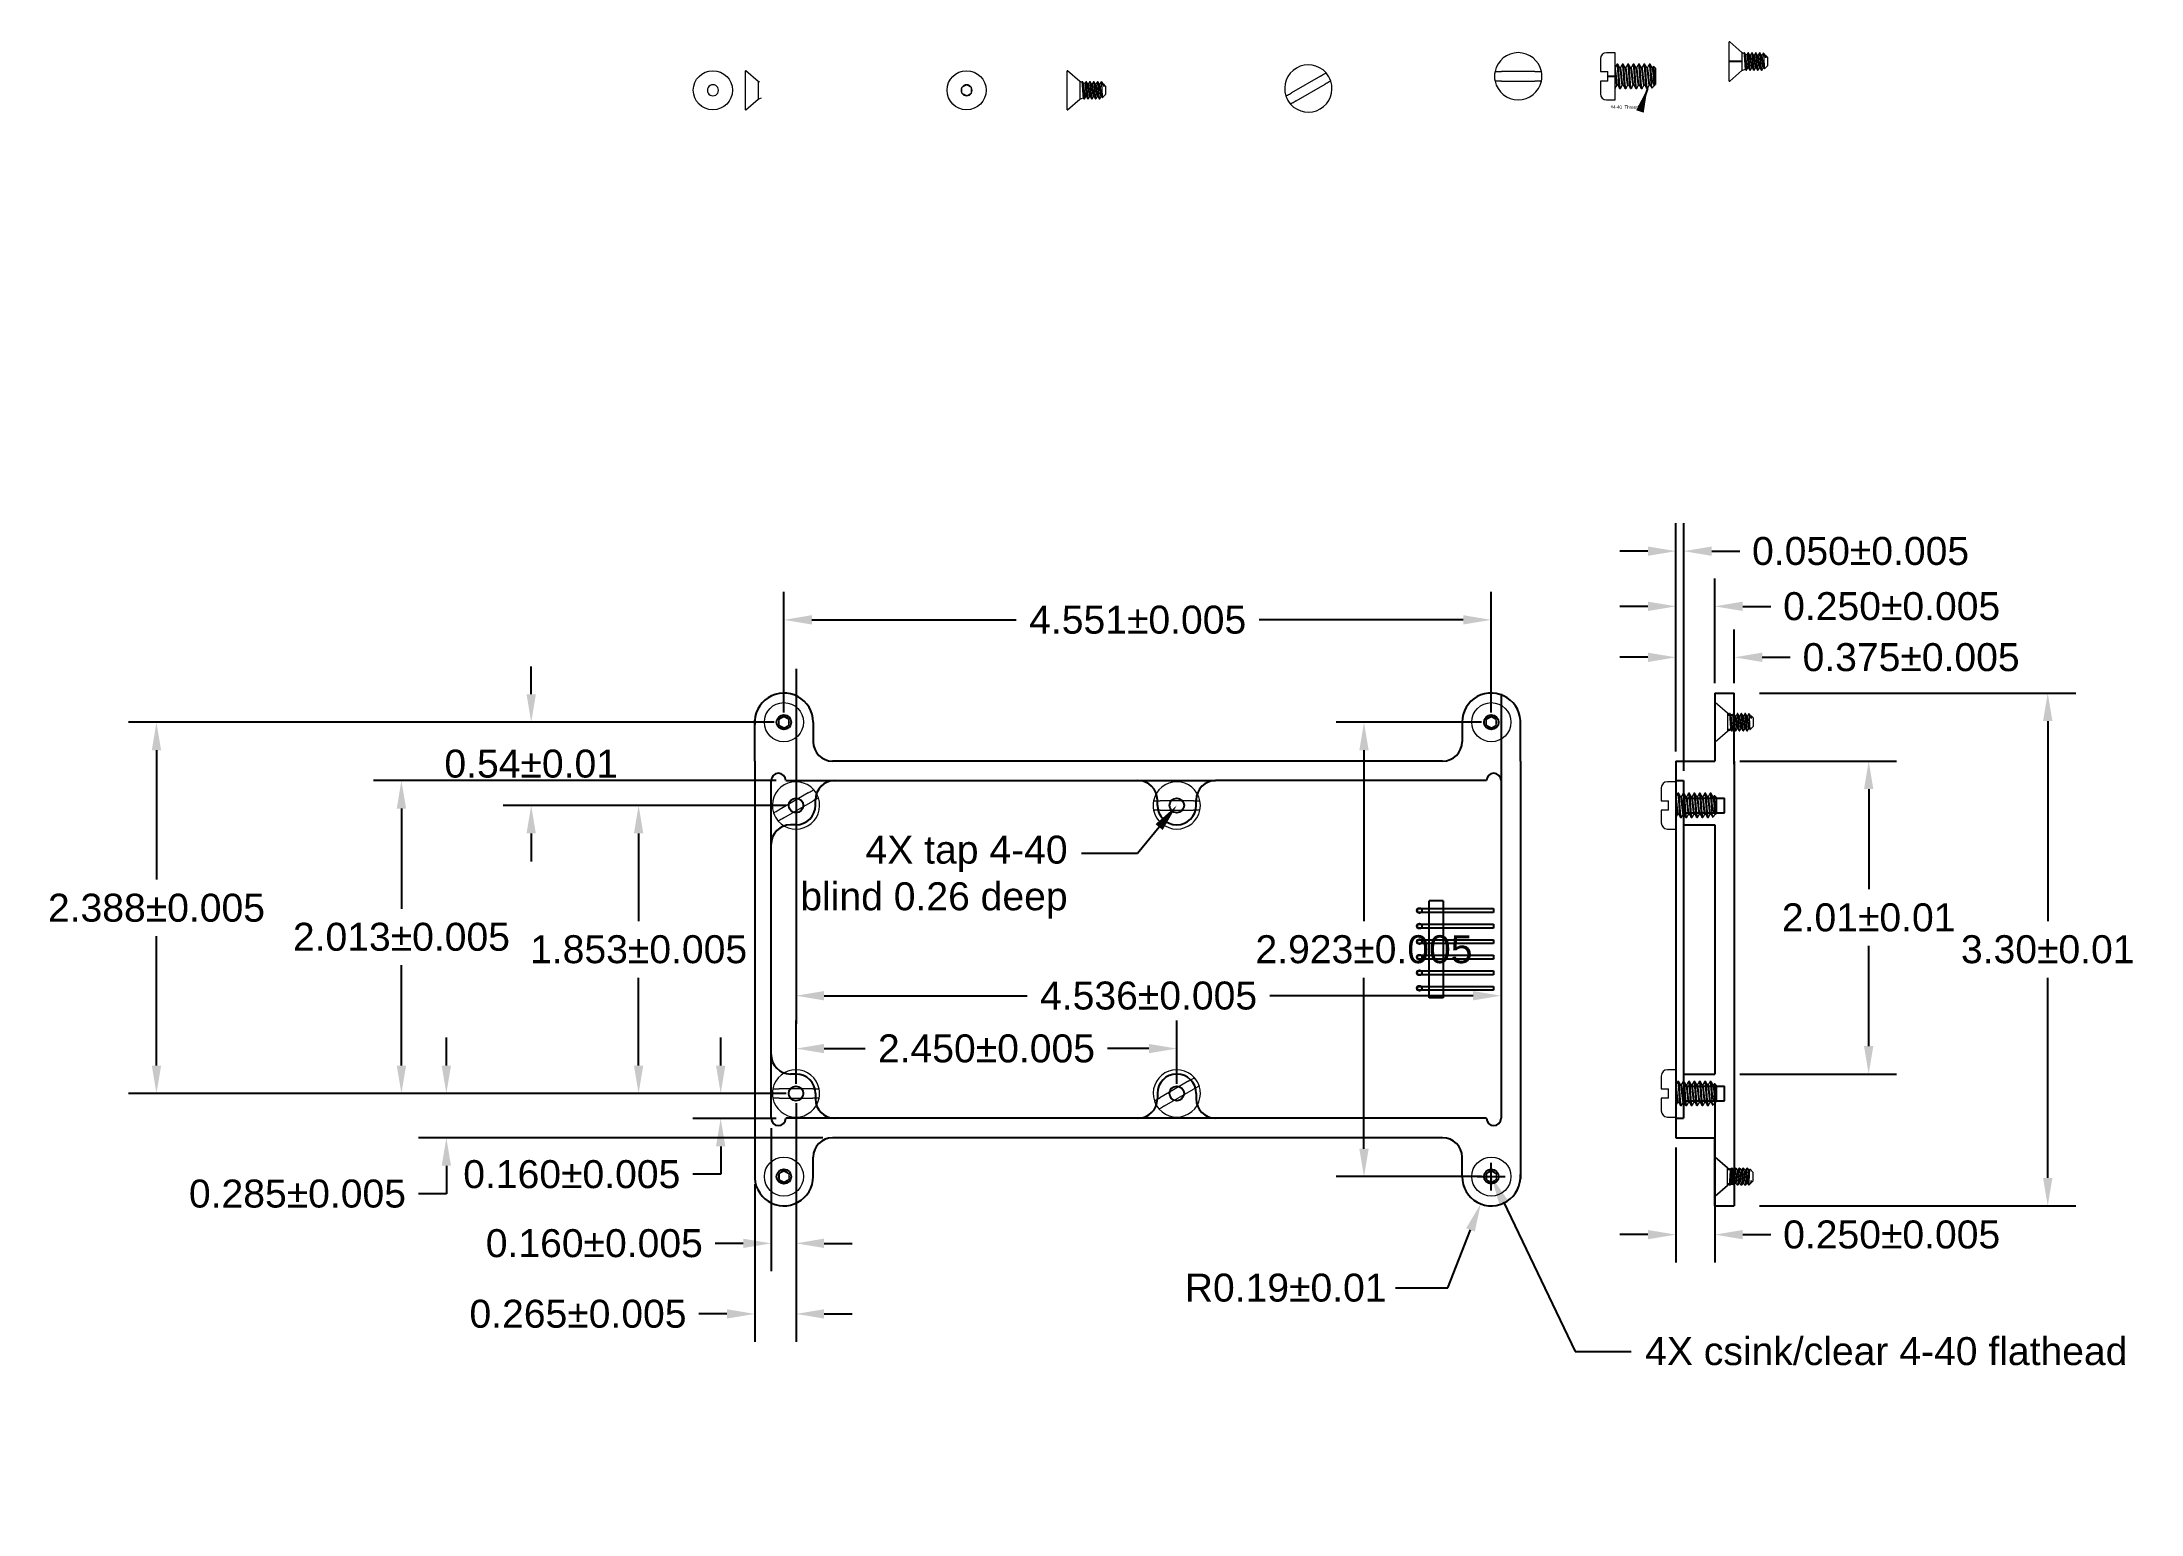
# Model space of a CAD drawing. Header units: inches. Extents: x 1.6 to 15.1, y -0.1 to 9.4.
import ezdxf
from ezdxf import colors
from ezdxf.entities.mleader import LeaderData, LeaderLine
from ezdxf.math import Vec2, Vec3

# ---------------------------------------------------------------- set-up
doc = ezdxf.new("R2010")
doc.units = ezdxf.units.IN
doc.header["$MEASUREMENT"] = 0
doc.linetypes.add('SLD-Solid', pattern=[0])
for name, color, linetype in [('Delrin', 18, 'Continuous'), ('Dimensions', 12, 'Continuous'), ('Header', 18, 'Continuous'), ('Screws', 6, 'Continuous')]:
    doc.layers.add(name, color=color, linetype=linetype)
doc.styles.add('SLDTEXTSTYLE0', font='arial.ttf', dxfattribs={"width": 0.948})
doc.styles.get("Standard").update_dxf_attribs({"font": 'arial.ttf'})
doc.dimstyles.new('5thousandths', dxfattribs={"dimtxt": 0.18, "dimasz": 0.18, "dimexe": 0.18, "dimexo": 0.0625, "dimgap": 0.09, "dimtad": 0, "dimtih": 1, "dimtoh": 1, "dimdec": 3, "dimzin": 0, "dimdsep": 46, "dimtxsty": 'Standard', "dimcen": 0.09, "dimadec": 0, "dimazin": 0, "dimtol": 1, "dimtp": 0.005, "dimtm": 0.005, "dimtfac": 1, "dimtdec": 3, "dimtofl": 0, "dimtmove": 0, "dimatfit": 3, "dimfxl": 1, "dimtolj": 1, "dimtzin": 0, "dimarcsym": 0})
doc.dimstyles.new('SLDDIMSTYLE2', dxfattribs={"dimtxt": 0.121338, "dimasz": 0.156, "dimexe": 0, "dimexo": 0.0625, "dimgap": 0.030334, "dimtad": 0, "dimtih": 1, "dimtoh": 1, "dimdec": 4, "dimlfac": 0.166667, "dimrnd": 1e-09, "dimzin": 12, "dimdsep": 46, "dimtxsty": 'SLDTEXTSTYLE0', "dimsah": 1, "dimcen": 0.09, "dimadec": 0, "dimazin": 0, "dimtfac": 1, "dimtofl": 0, "dimtmove": 0, "dimatfit": 3, "dimfxl": 1, "dimtolj": 1, "dimtzin": 12, "dimarcsym": 0})
doc.dimstyles.new('tenths', dxfattribs={"dimtxt": 0.18, "dimasz": 0.18, "dimexe": 0.18, "dimexo": 0.1625, "dimgap": 0.09, "dimtad": 0, "dimtih": 1, "dimtoh": 1, "dimzin": 0, "dimdsep": 46, "dimtxsty": 'Standard', "dimcen": 0.09, "dimadec": 0, "dimazin": 0, "dimtol": 1, "dimtp": 0.01, "dimtm": 0.01, "dimtfac": 1, "dimtofl": 0, "dimtmove": 0, "dimatfit": 3, "dimfxl": 1, "dimtolj": 1, "dimtzin": 0, "dimarcsym": 0})

msp = doc.modelspace()

# ---------------------------------------------------------------- texts
at = {"layer": 'Dimensions', "color": 7, "linetype": 'Continuous', "lineweight": 0, "insert": (11.6731, 8.9781), "char_height": 0.020835, "attachment_point": 1, "style": 'SLDTEXTSTYLE0'}
msp.add_mtext('#4-40  Thread', dxfattribs=at)

# ---------------------------------------------------------------- blocks, each defined once
blk = doc.blocks.new('*D10')
at = {"layer": 'Defpoints', "color": 0}
for p in [(6.433, 2.622), (5.948, 2.462), (6.366, 2.462)]:
    blk.add_point(p, dxfattribs=at)
at = {"layer": 'Dimensions', "color": 0, "lineweight": -2}
for p, q in [((5.948, 2.802), (5.948, 2.982)), ((6.37, 2.622), (5.768, 2.622)), ((6.304, 2.462), (5.768, 2.462)), ((5.948, 2.282), (5.948, 2.102)), ((5.948, 2.102), (5.768, 2.102))]:
    blk.add_line(p, q, dxfattribs=at)
at = {"layer": 'Dimensions', "color": 0}
for points in [[(5.918, 2.802), (5.978, 2.802), (5.948, 2.622)], [(5.918, 2.282), (5.978, 2.282), (5.948, 2.462)]]:
    blk.add_solid(points, dxfattribs=at)
at = {"layer": 'Dimensions', "color": 0, "insert": (4.99, 2.102), "char_height": 0.18, "attachment_point": 5}
blk.add_mtext('\\A1;0.160±0.005', dxfattribs=at)
blk = doc.blocks.new('*D11')
at = {"layer": 'Defpoints', "color": 0}
for p in [(8.883, 2.911), (6.433, 2.622), (8.883, 2.622)]:
    blk.add_point(p, dxfattribs=at)
at = {"layer": 'Dimensions', "color": 0, "lineweight": -2}
for p, q in [((6.433, 2.685), (6.433, 3.091)), ((8.883, 2.685), (8.883, 3.091)), ((6.613, 2.911), (6.878, 2.911)), ((8.703, 2.911), (8.437, 2.911))]:
    blk.add_line(p, q, dxfattribs=at)
at = {"layer": 'Dimensions', "color": 0}
for points in [[(6.613, 2.941), (6.613, 2.881), (6.433, 2.911)], [(8.703, 2.941), (8.703, 2.881), (8.883, 2.911)]]:
    blk.add_solid(points, dxfattribs=at)
at = {"layer": 'Dimensions', "color": 0, "insert": (7.658, 2.911), "char_height": 0.18, "attachment_point": 5}
blk.add_mtext('\\A1;2.450±0.005', dxfattribs=at)
blk = doc.blocks.new('*D12')
at = {"layer": 'Defpoints', "color": 0}
for p in [(5.42, 4.475), (6.433, 4.475), (6.433, 2.622)]:
    blk.add_point(p, dxfattribs=at)
at = {"layer": 'Dimensions', "color": 0, "lineweight": -2}
for p, q in [((6.37, 4.475), (5.24, 4.475)), ((5.42, 4.295), (5.42, 3.731)), ((5.42, 2.802), (5.42, 3.367)), ((6.37, 2.622), (5.24, 2.622))]:
    blk.add_line(p, q, dxfattribs=at)
at = {"layer": 'Dimensions', "color": 0}
for points in [[(5.39, 4.295), (5.45, 4.295), (5.42, 4.475)], [(5.39, 2.802), (5.45, 2.802), (5.42, 2.622)]]:
    blk.add_solid(points, dxfattribs=at)
at = {"layer": 'Dimensions', "color": 0, "insert": (5.42, 3.549), "char_height": 0.18, "attachment_point": 5}
blk.add_mtext('\\A1;1.853±0.005', dxfattribs=at)
blk = doc.blocks.new('*D13')
at = {"layer": 'Defpoints', "color": 0}
for p in [(6.433, 2.622), (6.273, 2.462), (6.273, 1.658)]:
    blk.add_point(p, dxfattribs=at)
at = {"layer": 'Dimensions', "color": 0, "lineweight": -2}
for p, q in [((6.433, 2.56), (6.433, 1.478)), ((6.273, 2.4), (6.273, 1.478)), ((6.093, 1.658), (5.913, 1.658)), ((6.613, 1.658), (6.793, 1.658))]:
    blk.add_line(p, q, dxfattribs=at)
at = {"layer": 'Dimensions', "color": 0}
for points in [[(6.093, 1.688), (6.093, 1.628), (6.273, 1.658)], [(6.613, 1.688), (6.613, 1.628), (6.433, 1.658)]]:
    blk.add_solid(points, dxfattribs=at)
at = {"layer": 'Dimensions', "color": 0, "insert": (5.135, 1.658), "char_height": 0.18, "attachment_point": 5}
blk.add_mtext('\\A1;0.160±0.005', dxfattribs=at)
blk = doc.blocks.new('*D14')
at = {"layer": 'Defpoints', "color": 0}
for p in [(3.894, 4.635), (6.366, 4.635), (6.433, 2.622)]:
    blk.add_point(p, dxfattribs=at)
at = {"layer": 'Dimensions', "color": 0, "lineweight": -2}
for p, q in [((6.304, 4.635), (3.714, 4.635)), ((3.894, 4.455), (3.894, 3.811)), ((3.894, 2.802), (3.894, 3.447)), ((6.37, 2.622), (3.714, 2.622))]:
    blk.add_line(p, q, dxfattribs=at)
at = {"layer": 'Dimensions', "color": 0}
for points in [[(3.864, 4.455), (3.924, 4.455), (3.894, 4.635)], [(3.864, 2.802), (3.924, 2.802), (3.894, 2.622)]]:
    blk.add_solid(points, dxfattribs=at)
at = {"layer": 'Dimensions', "color": 0, "insert": (3.894, 3.629), "char_height": 0.18, "attachment_point": 5}
blk.add_mtext('\\A1;2.013±0.005', dxfattribs=at)
blk = doc.blocks.new('*D15')
at = {"layer": 'Defpoints', "color": 0}
for p in [(6.433, 2.622), (6.168, 2.101), (6.168, 1.204)]:
    blk.add_point(p, dxfattribs=at)
at = {"layer": 'Dimensions', "color": 0, "lineweight": -2}
for p, q in [((6.433, 2.56), (6.433, 1.024)), ((6.168, 2.039), (6.168, 1.024)), ((5.988, 1.204), (5.808, 1.204)), ((6.613, 1.204), (6.793, 1.204))]:
    blk.add_line(p, q, dxfattribs=at)
at = {"layer": 'Dimensions', "color": 0}
for points in [[(5.988, 1.234), (5.988, 1.174), (6.168, 1.204)], [(6.613, 1.234), (6.613, 1.174), (6.433, 1.204)]]:
    blk.add_solid(points, dxfattribs=at)
at = {"layer": 'Dimensions', "color": 0, "insert": (5.03, 1.204), "char_height": 0.18, "attachment_point": 5}
blk.add_mtext('\\A1;0.265±0.005', dxfattribs=at)
blk = doc.blocks.new('*D16')
at = {"layer": 'Defpoints', "color": 0}
for p in [(6.433, 2.622), (4.183, 2.337), (6.668, 2.337)]:
    blk.add_point(p, dxfattribs=at)
at = {"layer": 'Dimensions', "color": 0, "lineweight": -2}
for p, q in [((4.183, 2.802), (4.183, 2.982)), ((6.37, 2.622), (4.003, 2.622)), ((6.606, 2.337), (4.003, 2.337)), ((4.183, 2.157), (4.183, 1.977)), ((4.183, 1.977), (4.003, 1.977))]:
    blk.add_line(p, q, dxfattribs=at)
at = {"layer": 'Dimensions', "color": 0}
for points in [[(4.153, 2.802), (4.213, 2.802), (4.183, 2.622)], [(4.153, 2.157), (4.213, 2.157), (4.183, 2.337)]]:
    blk.add_solid(points, dxfattribs=at)
at = {"layer": 'Dimensions', "color": 0, "insert": (3.225, 1.977), "char_height": 0.18, "attachment_point": 5}
blk.add_mtext('\\A1;0.285±0.005', dxfattribs=at)
blk = doc.blocks.new('*D17')
at = {"layer": 'Defpoints', "color": 0}
for p in [(4.729, 5.01), (6.355, 5.01), (6.433, 4.475)]:
    blk.add_point(p, dxfattribs=at)
at = {"layer": 'Dimensions', "color": 0, "lineweight": -2}
for p, q in [((4.729, 5.19), (4.729, 5.37)), ((6.193, 5.01), (4.549, 5.01)), ((6.27, 4.475), (4.549, 4.475)), ((4.729, 4.295), (4.729, 4.115))]:
    blk.add_line(p, q, dxfattribs=at)
at = {"layer": 'Dimensions', "color": 0}
for points in [[(4.699, 5.19), (4.759, 5.19), (4.729, 5.01)], [(4.699, 4.295), (4.759, 4.295), (4.729, 4.475)]]:
    blk.add_solid(points, dxfattribs=at)
at = {"layer": 'Dimensions', "color": 0, "insert": (4.729, 4.743), "char_height": 0.18, "attachment_point": 5}
blk.add_mtext('\\A1;0.54±0.01', dxfattribs=at)
blk = doc.blocks.new('*D18')
at = {"layer": 'Defpoints', "color": 0}
for p in [(10.906, 5.669), (6.355, 5.01), (10.906, 5.01)]:
    blk.add_point(p, dxfattribs=at)
at = {"layer": 'Dimensions', "color": 0, "lineweight": -2}
for p, q in [((6.355, 5.073), (6.355, 5.849)), ((10.906, 5.073), (10.906, 5.849)), ((6.535, 5.669), (7.849, 5.669)), ((10.726, 5.669), (9.412, 5.669))]:
    blk.add_line(p, q, dxfattribs=at)
at = {"layer": 'Dimensions', "color": 0}
for points in [[(6.535, 5.699), (6.535, 5.639), (6.355, 5.669)], [(10.726, 5.699), (10.726, 5.639), (10.906, 5.669)]]:
    blk.add_solid(points, dxfattribs=at)
at = {"layer": 'Dimensions', "color": 0, "insert": (8.631, 5.669), "char_height": 0.18, "attachment_point": 5}
blk.add_mtext('\\A1;4.551±0.005', dxfattribs=at)
blk = doc.blocks.new('*D19')
at = {"layer": 'Defpoints', "color": 0}
for p in [(10.906, 5.01), (10.087, 2.087), (10.906, 2.087)]:
    blk.add_point(p, dxfattribs=at)
at = {"layer": 'Dimensions', "color": 0, "lineweight": -2}
for p, q in [((10.844, 5.01), (9.907, 5.01)), ((10.087, 4.83), (10.087, 3.731)), ((10.087, 2.267), (10.087, 3.367)), ((10.844, 2.087), (9.907, 2.087))]:
    blk.add_line(p, q, dxfattribs=at)
at = {"layer": 'Dimensions', "color": 0}
for points in [[(10.057, 4.83), (10.117, 4.83), (10.087, 5.01)], [(10.057, 2.267), (10.117, 2.267), (10.087, 2.087)]]:
    blk.add_solid(points, dxfattribs=at)
at = {"layer": 'Dimensions', "color": 0, "insert": (10.087, 3.549), "char_height": 0.18, "attachment_point": 5}
blk.add_mtext('\\A1;2.923±0.005', dxfattribs=at)
blk = doc.blocks.new('*D20')
at = {"layer": 'Defpoints', "color": 0}
for p in [(12.469, 5.428), (12.469, 5.198), (12.094, 4.76)]:
    blk.add_point(p, dxfattribs=at)
at = {"layer": 'Dimensions', "color": 0, "lineweight": -2}
for p, q in [((12.094, 4.823), (12.094, 5.608)), ((12.469, 5.261), (12.469, 5.608)), ((11.914, 5.428), (11.734, 5.428)), ((12.649, 5.428), (12.829, 5.428))]:
    blk.add_line(p, q, dxfattribs=at)
at = {"layer": 'Dimensions', "color": 0}
for points in [[(11.914, 5.458), (11.914, 5.398), (12.094, 5.428)], [(12.649, 5.458), (12.649, 5.398), (12.469, 5.428)]]:
    blk.add_solid(points, dxfattribs=at)
at = {"layer": 'Dimensions', "color": 0, "insert": (13.607, 5.428), "char_height": 0.18, "attachment_point": 5}
blk.add_mtext('\\A1;0.375±0.005', dxfattribs=at)
blk = doc.blocks.new('*D21')
at = {"layer": 'Defpoints', "color": 0}
for p in [(12.344, 5.756), (12.344, 5.198), (12.094, 4.76)]:
    blk.add_point(p, dxfattribs=at)
at = {"layer": 'Dimensions', "color": 0, "lineweight": -2}
for p, q in [((12.094, 4.823), (12.094, 5.936)), ((12.344, 5.261), (12.344, 5.936)), ((11.914, 5.756), (11.734, 5.756)), ((12.524, 5.756), (12.704, 5.756))]:
    blk.add_line(p, q, dxfattribs=at)
at = {"layer": 'Dimensions', "color": 0}
for points in [[(11.914, 5.786), (11.914, 5.726), (12.094, 5.756)], [(12.524, 5.786), (12.524, 5.726), (12.344, 5.756)]]:
    blk.add_solid(points, dxfattribs=at)
at = {"layer": 'Dimensions', "color": 0, "insert": (13.482, 5.756), "char_height": 0.18, "attachment_point": 5}
blk.add_mtext('\\A1;0.250±0.005', dxfattribs=at)
blk = doc.blocks.new('*D22')
at = {"layer": 'Defpoints', "color": 0}
for p in [(12.144, 6.111), (12.094, 4.76), (12.144, 4.635)]:
    blk.add_point(p, dxfattribs=at)
at = {"layer": 'Dimensions', "color": 0, "lineweight": -2}
for p, q in [((12.094, 4.823), (12.094, 6.291)), ((12.144, 4.698), (12.144, 6.291)), ((11.914, 6.111), (11.734, 6.111)), ((12.324, 6.111), (12.504, 6.111))]:
    blk.add_line(p, q, dxfattribs=at)
at = {"layer": 'Dimensions', "color": 0}
for points in [[(11.914, 6.141), (11.914, 6.081), (12.094, 6.111)], [(12.324, 6.141), (12.324, 6.081), (12.144, 6.111)]]:
    blk.add_solid(points, dxfattribs=at)
at = {"layer": 'Dimensions', "color": 0, "insert": (13.282, 6.111), "char_height": 0.18, "attachment_point": 5}
blk.add_mtext('\\A1;0.050±0.005', dxfattribs=at)
blk = doc.blocks.new('*D23')
at = {"layer": 'Defpoints', "color": 0}
for p in [(12.344, 2.747), (12.094, 2.337), (12.344, 1.714)]:
    blk.add_point(p, dxfattribs=at)
at = {"layer": 'Dimensions', "color": 0, "lineweight": -2}
for p, q in [((12.344, 2.685), (12.344, 1.534)), ((12.094, 2.275), (12.094, 1.534)), ((11.914, 1.714), (11.734, 1.714)), ((12.524, 1.714), (12.704, 1.714))]:
    blk.add_line(p, q, dxfattribs=at)
at = {"layer": 'Dimensions', "color": 0}
for points in [[(11.914, 1.744), (11.914, 1.684), (12.094, 1.714)], [(12.524, 1.744), (12.524, 1.684), (12.344, 1.714)]]:
    blk.add_solid(points, dxfattribs=at)
at = {"layer": 'Dimensions', "color": 0, "insert": (13.482, 1.714), "char_height": 0.18, "attachment_point": 5}
blk.add_mtext('\\A1;0.250±0.005', dxfattribs=at)
blk = doc.blocks.new('*D25')
at = {"layer": 'Defpoints', "color": 0}
for p in [(2.318, 5.01), (6.355, 5.01), (6.433, 2.622)]:
    blk.add_point(p, dxfattribs=at)
at = {"layer": 'Dimensions', "color": 0, "lineweight": -2}
for p, q in [((6.293, 5.01), (2.138, 5.01)), ((2.318, 4.83), (2.318, 3.998)), ((2.318, 2.802), (2.318, 3.634)), ((6.37, 2.622), (2.138, 2.622))]:
    blk.add_line(p, q, dxfattribs=at)
at = {"layer": 'Dimensions', "color": 0}
for points in [[(2.288, 4.83), (2.348, 4.83), (2.318, 5.01)], [(2.288, 2.802), (2.348, 2.802), (2.318, 2.622)]]:
    blk.add_solid(points, dxfattribs=at)
at = {"layer": 'Dimensions', "color": 0, "insert": (2.318, 3.816), "char_height": 0.18, "attachment_point": 5}
blk.add_mtext('\\A1;2.388±0.005', dxfattribs=at)
blk = doc.blocks.new('*D26')
at = {"layer": 'Defpoints', "color": 0}
for p in [(6.433, 5.416), (10.969, 5.256), (10.969, 3.251)]:
    blk.add_point(p, dxfattribs=at)
at = {"layer": 'Dimensions', "color": 0, "lineweight": -2}
for p, q in [((6.433, 5.353), (6.433, 3.071)), ((10.969, 5.193), (10.969, 3.071)), ((6.613, 3.251), (7.919, 3.251)), ((10.789, 3.251), (9.482, 3.251))]:
    blk.add_line(p, q, dxfattribs=at)
at = {"layer": 'Dimensions', "color": 0}
for points in [[(6.613, 3.281), (6.613, 3.221), (6.433, 3.251)], [(10.789, 3.281), (10.789, 3.221), (10.969, 3.251)]]:
    blk.add_solid(points, dxfattribs=at)
at = {"layer": 'Dimensions', "color": 0, "insert": (8.701, 3.251), "char_height": 0.18, "attachment_point": 5}
blk.add_mtext('\\A1;4.536±0.005', dxfattribs=at)
blk = doc.blocks.new('*D27')
at = {"layer": 'Defpoints', "color": 0}
for p in [(10.906, 2.087), (10.838, 1.912)]:
    blk.add_point(p, dxfattribs=at)
at = {"layer": 'Dimensions', "color": 0, "lineweight": -2}
for p, q in [((10.906, 1.997), (10.906, 2.177)), ((10.816, 2.087), (10.996, 2.087)), ((10.627, 1.372), (10.772, 1.744)), ((10.289, 1.372), (10.627, 1.372))]:
    blk.add_line(p, q, dxfattribs=at)
at = {"layer": 'Dimensions', "color": 0}
blk.add_solid([(10.744, 1.755), (10.8, 1.734), (10.838, 1.912)], dxfattribs=at)
at = {"layer": 'Dimensions', "color": 0, "insert": (9.583, 1.372), "char_height": 0.18, "attachment_point": 5}
blk.add_mtext('\\A1;R0.19±0.01', dxfattribs=at)
blk = doc.blocks.new('*D28')
at = {"layer": 'Defpoints', "color": 0}
for p in [(12.344, 4.76), (12.344, 2.747), (13.334, 2.747)]:
    blk.add_point(p, dxfattribs=at)
at = {"layer": 'Dimensions', "color": 0, "lineweight": -2}
for p, q in [((12.506, 4.76), (13.514, 4.76)), ((13.334, 4.58), (13.334, 3.936)), ((13.334, 2.927), (13.334, 3.572)), ((12.506, 2.747), (13.514, 2.747))]:
    blk.add_line(p, q, dxfattribs=at)
at = {"layer": 'Dimensions', "color": 0}
for points in [[(13.304, 4.58), (13.364, 4.58), (13.334, 4.76)], [(13.304, 2.927), (13.364, 2.927), (13.334, 2.747)]]:
    blk.add_solid(points, dxfattribs=at)
at = {"layer": 'Dimensions', "color": 0, "insert": (13.334, 3.754), "char_height": 0.18, "attachment_point": 5}
blk.add_mtext('\\A1;2.01±0.01', dxfattribs=at)
blk = doc.blocks.new('*D29')
at = {"layer": 'Defpoints', "color": 0}
for p in [(12.469, 5.198), (12.469, 1.899), (14.486, 1.899)]:
    blk.add_point(p, dxfattribs=at)
at = {"layer": 'Dimensions', "color": 0, "lineweight": -2}
for p, q in [((12.631, 5.198), (14.666, 5.198)), ((14.486, 5.018), (14.486, 3.731)), ((14.486, 2.079), (14.486, 3.367)), ((12.631, 1.899), (14.666, 1.899))]:
    blk.add_line(p, q, dxfattribs=at)
at = {"layer": 'Dimensions', "color": 0}
for points in [[(14.456, 5.018), (14.516, 5.018), (14.486, 5.198)], [(14.456, 2.079), (14.516, 2.079), (14.486, 1.899)]]:
    blk.add_solid(points, dxfattribs=at)
at = {"layer": 'Dimensions', "color": 0, "insert": (14.486, 3.549), "char_height": 0.18, "attachment_point": 5}
blk.add_mtext('\\A1;3.30±0.01', dxfattribs=at)

# ---------------------------------------------------------------- dimensions: what is measured, and where the dimension line sits
at = {"layer": 'Dimensions'}
for base, p1, p2, picture, middle in [((12.1435, 6.1111), (12.0935, 4.7604), (12.1435, 4.6354), '*D22', (13.2815, 6.1111)), ((10.906, 5.6686), (6.355, 5.0104), (10.906, 5.0104), '*D18', (8.6305, 5.6686)), ((12.3435, 5.7557), (12.0935, 4.7604), (12.3435, 5.1984), '*D21', (13.4815, 5.7557)), ((12.4685, 5.4285), (12.0935, 4.7604), (12.4685, 5.1984), '*D20', (13.6065, 5.4285)), ((10.9685, 3.2514), (6.4325, 5.416), (10.9685, 5.256), '*D26', (8.7005, 3.2514)), ((8.8825, 2.9108), (6.4325, 2.6224), (8.8825, 2.6224), '*D11', (7.6575, 2.9108)), ((12.3435, 1.7138), (12.0935, 2.3374), (12.3435, 2.7474), '*D23', (13.4815, 1.7138)), ((6.1675, 1.2043), (6.4325, 2.6224), (6.1675, 2.1011), '*D15', (5.0295, 1.2043)), ((6.2725, 1.6581), (6.4325, 2.6224), (6.2725, 2.4624), '*D13', (5.1345, 1.6581))]:
    dim = msp.add_linear_dim(base=base, p1=p1, p2=p2, dimstyle='5thousandths', dxfattribs=at)
    dim.commit()
    dim.dimension.update_dxf_attribs({"geometry": picture, "text_midpoint": middle})
for base, p1, p2, dimstyle, picture, middle in [((4.7285295622, 5.0104074817), (6.4325304528, 4.4754074817), (6.3550304528, 5.0104074817), 'tenths', '*D17', (4.7285295622, 4.7429074817)), ((14.4863, 1.8994), (12.4685, 5.1984), (12.4685, 1.8994), 'tenths', '*D29', (14.4863, 3.5489)), ((2.3177, 5.0104), (6.4325, 2.6224), (6.355, 5.0104), '5thousandths', '*D25', (2.3177, 3.8164)), ((10.0867, 2.0874), (10.906, 5.0104), (10.906, 2.0874), '5thousandths', '*D19', (10.0867, 3.5489)), ((13.3341, 2.7474), (12.3435, 4.7604), (12.3435, 2.7474), 'tenths', '*D28', (13.3341, 3.7539)), ((3.8941, 4.6354), (6.4325, 2.6224), (6.3663, 4.6354), '5thousandths', '*D14', (3.8941, 3.6289)), ((5.4199, 4.4754), (6.4325, 2.6224), (6.4325, 4.4754), '5thousandths', '*D12', (5.4199, 3.5489)), ((4.1828, 2.3374), (6.4325, 2.6224), (6.668, 2.3374), '5thousandths', '*D16', (3.2248, 1.9774)), ((5.9485, 2.4624), (6.4325, 2.6224), (6.3663, 2.4624), '5thousandths', '*D10', (4.9905, 2.1024))]:
    dim = msp.add_linear_dim(base=base, p1=p1, p2=p2, angle=90, dimstyle=dimstyle, dxfattribs=at)
    dim.commit()
    dim.dimension.update_dxf_attribs({"geometry": picture, "text_midpoint": middle})
dim = msp.add_radius_dim(center=(10.906, 2.0874), mpoint=(10.8378, 1.9122), dimstyle='tenths', dxfattribs=at)
dim.commit()
dim.dimension.update_dxf_attribs({"geometry": '*D27', "text_midpoint": (9.5832, 1.3723), "dimtype": 164})

# ---------------------------------------------------------------- linework, layer by layer
at = {"layer": 'Delrin', "color": 0, "linetype": 'SLD-Solid', "lineweight": 15}
for p, q in [((6.11, 9.2019), (6.107, 9.2019)), ((6.107, 9.0759), (6.107, 9.2019)), ((6.1891, 9.1332), (6.11, 9.2019)), ((6.107, 8.9499), (6.107, 9.0759)), ((6.201, 9.1282), (6.1891, 9.1332)), ((6.1891, 9.1332), (6.1891, 9.0186)), ((6.107, 8.9499), (6.11, 8.9499)), ((6.11, 8.9499), (6.1891, 9.0186)), ((6.1891, 9.0186), (6.2108, 9.0276)), ((12.3465, 5.1364), (12.3435, 5.1364)), ((12.3435, 5.0104), (12.3435, 5.1364)), ((12.4256, 5.0677), (12.3465, 5.1364)), ((12.3435, 4.8844), (12.3435, 5.0104)), ((12.4256, 5.0677), (12.4256, 5.0573)), ((12.3435, 4.8844), (12.3465, 4.8844)), ((12.3465, 4.8844), (12.4256, 4.9531)), ((12.4256, 4.9635), (12.4256, 4.9531)), ((12.3465, 2.2134), (12.3435, 2.2134)), ((12.3435, 2.0874), (12.3435, 2.2134)), ((12.4256, 2.1447), (12.3465, 2.2134)), ((12.3435, 1.9613), (12.3435, 2.0874)), ((12.3465, 1.9613), (12.4256, 2.0301)), ((12.4256, 2.1447), (12.4256, 2.1342)), ((12.4256, 2.0405), (12.4256, 2.0301)), ((12.3435, 1.9613), (12.3465, 1.9613))]:
    msp.add_line(p, q, dxfattribs=at)
at = {"layer": 'Delrin'}
for p, q in [((12.519, 9.2606), (12.4369, 9.2606)), ((12.3435, 5.1984), (12.4685, 5.1984)), ((12.3435, 5.1984), (12.3435, 4.7604)), ((12.4685, 4.7604), (12.4685, 5.1984)), ((6.1675, 4.7604), (6.1675, 5.0241)), ((6.543, 5.0104), (6.543, 4.8854)), ((10.718, 5.0104), (10.718, 4.8854)), ((11.0935, 4.7604), (11.0935, 5.0241)), ((12.4256, 5.0573), (12.4685, 5.0573)), ((12.4256, 4.9635), (12.4685, 4.9635)), ((6.1675, 4.7604), (6.1675, 2.3374)), ((10.593, 4.7604), (6.668, 4.7604)), ((11.0935, 4.7604), (11.0935, 2.3374)), ((12.0935, 4.7604), (12.3435, 4.7604)), ((12.0935, 4.7604), (12.0935, 2.3374)), ((12.4685, 4.7409), (12.4685, 4.7604)), ((12.4685, 4.7604), (12.4685, 2.3374)), ((6.2725, 4.2254), (6.2725, 4.6354)), ((6.3663, 4.6354), (6.6825, 4.6354)), ((6.6825, 4.6354), (8.6325, 4.6354)), ((8.6325, 4.6354), (9.1325, 4.6354)), ((10.8748, 4.6354), (9.1325, 4.6354)), ((10.9685, 4.6354), (10.9685, 2.4624)), ((12.0935, 4.6354), (12.1435, 4.6354)), ((12.1435, 4.6354), (12.1435, 2.4624)), ((6.5575, 4.4754), (6.5575, 4.5104)), ((8.7575, 4.4754), (8.7575, 4.5104)), ((9.0075, 4.4754), (9.0075, 4.5104)), ((12.1435, 4.5223), (12.406, 4.5223)), ((12.406, 4.4285), (12.406, 4.5223)), ((6.4325, 4.3504), (6.3975, 4.3504)), ((12.1435, 4.4285), (12.406, 4.4285)), ((12.1435, 4.3504), (12.3435, 4.3504)), ((12.3435, 4.3504), (12.3435, 2.7474)), ((6.2725, 2.8724), (6.2725, 4.2254)), ((6.2725, 2.4624), (6.2725, 2.8724)), ((6.4325, 2.7474), (6.3975, 2.7474)), ((12.1435, 2.7474), (12.3435, 2.7474)), ((6.5575, 2.6224), (6.5575, 2.5874)), ((8.7575, 2.6224), (8.7575, 2.5874)), ((9.0075, 2.6224), (9.0075, 2.5874)), ((12.1435, 2.6692), (12.406, 2.6692)), ((12.1435, 2.5755), (12.406, 2.5755)), ((12.406, 2.5755), (12.406, 2.6692)), ((6.6825, 2.4624), (6.3663, 2.4624)), ((8.6325, 2.4624), (6.6825, 2.4624)), ((9.1325, 2.4624), (8.6325, 2.4624)), ((10.8748, 2.4624), (9.1325, 2.4624)), ((12.0935, 2.4624), (12.1435, 2.4624)), ((6.1675, 2.3374), (6.1675, 2.0737)), ((10.593, 2.3374), (6.668, 2.3374)), ((11.0935, 2.3374), (11.0935, 2.0737)), ((12.0935, 2.3374), (12.3435, 2.3374)), ((12.3435, 1.8994), (12.3435, 2.3374)), ((12.4685, 2.3569), (12.4685, 2.3374)), ((12.4685, 2.3374), (12.4685, 1.8994)), ((6.543, 2.0874), (6.543, 2.2124)), ((10.718, 2.0874), (10.718, 2.2124)), ((12.4256, 2.1342), (12.4685, 2.1342)), ((12.4256, 2.0405), (12.4685, 2.0405)), ((12.3435, 1.8994), (12.4685, 1.8994))]:
    msp.add_line(p, q, dxfattribs=at)
at = {"layer": 'Delrin', "color": 6}
msp.add_line((11.6549, 9.1658), (11.7021, 9.1658), dxfattribs=at)
at = {"layer": 'Delrin', "color": 0, "linetype": 'SLD-Solid', "lineweight": 15}
for centre in [(5.898, 9.0759), (6.355, 5.0104), (10.906, 5.0104), (6.355, 2.0874), (10.906, 2.0874)]:
    msp.add_circle(centre, 0.126, dxfattribs=at)
at = {"layer": 'Delrin'}
for centre in [(6.355, 5.0104), (10.906, 5.0104), (6.4325, 4.4754), (8.8825, 4.4754), (6.4325, 2.6224), (8.8825, 2.6224), (6.355, 2.0874), (10.906, 2.0874)]:
    msp.add_circle(centre, 0.0469, dxfattribs=at)
at = {"layer": 'Delrin', "color": 0, "linetype": 'SLD-Solid', "lineweight": 15}
for start, end in [(150, 210), (90, 150), (210, 270), (30, 90), (270, 330), (330, 30)]:
    msp.add_arc((5.898, 9.0759), 0.0357, start, end, dxfattribs=at)
at = {"layer": 'Delrin'}
for centre, radius, start, end in [((6.355, 5.0104), 0.188, 0, 184.17965), ((10.906, 5.0104), 0.188, 355.82035, 180), ((6.668, 4.8854), 0.125, 180, 270), ((10.593, 4.8854), 0.125, 270, 0), ((6.3194, 4.6354), 0.0469, 0, 180), ((6.6825, 4.5104), 0.125, 90, 180), ((8.6325, 4.5104), 0.125, 0, 90), ((9.1325, 4.5104), 0.125, 90, 180), ((10.9217, 4.6354), 0.0469, 0, 180), ((6.4325, 4.4754), 0.125, 270, 0), ((8.8825, 4.4754), 0.125, 180, 0), ((6.3975, 4.2254), 0.125, 90, 180), ((6.3975, 2.8724), 0.125, 180, 270), ((6.4325, 2.6224), 0.125, 0, 90), ((8.8825, 2.6224), 0.125, 0, 180), ((6.6825, 2.5874), 0.125, 180, 270), ((8.6325, 2.5874), 0.125, 270, 0), ((9.1325, 2.5874), 0.125, 180, 270), ((6.3194, 2.4624), 0.0469, 180, 0), ((10.9217, 2.4624), 0.0469, 180, 0), ((6.668, 2.2124), 0.125, 90, 180), ((10.593, 2.2124), 0.125, 0, 90), ((6.355, 2.0874), 0.188, 175.82035, 0), ((10.906, 2.0874), 0.188, 180, 4.17965)]:
    msp.add_arc(centre, radius, start, end, dxfattribs=at)
at = {"layer": 'Header', "color": 1}
for p, q in [((10.431, 3.8114), (10.921, 3.8114)), ((10.431, 3.7864), (10.431, 3.8114)), ((10.921, 3.7864), (10.431, 3.7864)), ((10.506, 3.2364), (10.506, 3.8614)), ((10.596, 3.8614), (10.506, 3.8614)), ((10.596, 3.8614), (10.596, 3.2364)), ((10.921, 3.8114), (10.921, 3.7864)), ((10.431, 3.7114), (10.921, 3.7114)), ((10.431, 3.6864), (10.431, 3.7114)), ((10.921, 3.6864), (10.431, 3.6864)), ((10.921, 3.7114), (10.921, 3.6864)), ((10.431, 3.6114), (10.921, 3.6114)), ((10.431, 3.5864), (10.431, 3.6114)), ((10.921, 3.5864), (10.431, 3.5864)), ((10.431, 3.5114), (10.921, 3.5114)), ((10.431, 3.4864), (10.431, 3.5114)), ((10.921, 3.6114), (10.921, 3.5864)), ((10.921, 3.5114), (10.921, 3.4864)), ((10.921, 3.4864), (10.431, 3.4864)), ((10.431, 3.4114), (10.921, 3.4114)), ((10.431, 3.3864), (10.431, 3.4114)), ((10.921, 3.3864), (10.431, 3.3864)), ((10.921, 3.4114), (10.921, 3.3864)), ((10.431, 3.3114), (10.921, 3.3114)), ((10.431, 3.2864), (10.431, 3.3114)), ((10.921, 3.2864), (10.431, 3.2864)), ((10.921, 3.3114), (10.921, 3.2864)), ((10.596, 3.2364), (10.506, 3.2364))]:
    msp.add_line(p, q, dxfattribs=at)
for centre in [(10.4435, 3.7989), (10.4435, 3.6989), (10.4435, 3.5989), (10.4435, 3.4989), (10.4435, 3.3989), (10.4435, 3.2989)]:
    msp.add_circle(centre, 0.016, dxfattribs=at)
at = {"layer": 'Screws', "color": 6, "linetype": 'SLD-Solid', "lineweight": 15}
for p, q in [((12.4399, 9.3866), (12.4369, 9.3866)), ((12.4369, 9.2606), (12.4369, 9.3866)), ((12.519, 9.3179), (12.4399, 9.3866)), ((8.1802, 9.2019), (8.1772, 9.2019)), ((8.1772, 9.0759), (8.1772, 9.2019)), ((8.2593, 9.1332), (8.1802, 9.2019)), ((11.1868, 9.1961), (10.9713, 9.1961)), ((11.6076, 9.2777), (11.6076, 9.1961)), ((11.7021, 9.3178), (11.6478, 9.3178)), ((11.6478, 9.1961), (11.6549, 9.1961)), ((11.6549, 9.1354), (11.6549, 9.1961)), ((11.7021, 9.1658), (11.7021, 9.3178)), ((11.72, 9.2435), (11.7145, 9.2435)), ((11.7368, 9.2211), (11.733, 9.2211)), ((11.7548, 9.2435), (11.7492, 9.2435)), ((11.7715, 9.2211), (11.7677, 9.2211)), ((11.7895, 9.2435), (11.784, 9.2435)), ((11.8063, 9.2211), (11.8024, 9.2211)), ((11.8242, 9.2435), (11.8187, 9.2435)), ((11.841, 9.2211), (11.8372, 9.2211)), ((11.8589, 9.2435), (11.8534, 9.2435)), ((11.8757, 9.2211), (11.8719, 9.2211)), ((11.8937, 9.2435), (11.8881, 9.2435)), ((11.9104, 9.2211), (11.9066, 9.2211)), ((11.9284, 9.2435), (11.9229, 9.2435)), ((11.9452, 9.2211), (11.9413, 9.2211)), ((11.9625, 9.2175), (11.9501, 9.23)), ((11.9625, 9.2175), (11.9625, 9.1658)), ((12.4369, 9.1345), (12.4369, 9.2606)), ((12.4399, 9.1345), (12.519, 9.2033)), ((12.531, 9.3129), (12.519, 9.3179)), ((12.519, 9.3179), (12.519, 9.2033)), ((12.519, 9.2033), (12.5407, 9.2123)), ((12.5358, 9.3159), (12.5327, 9.3159)), ((12.5509, 9.3046), (12.5399, 9.3092)), ((12.545, 9.2052), (12.5481, 9.2052)), ((12.5558, 9.2185), (12.5606, 9.2205)), ((12.5605, 9.3159), (12.5574, 9.3159)), ((12.5698, 9.2052), (12.5728, 9.2052)), ((12.5728, 9.2999), (12.5701, 9.2999)), ((12.5852, 9.3159), (12.5821, 9.3159)), ((12.5821, 9.2213), (12.5849, 9.2213)), ((12.5945, 9.2052), (12.5976, 9.2052)), ((12.5976, 9.2999), (12.5948, 9.2999)), ((12.6099, 9.3159), (12.6068, 9.3159)), ((12.6068, 9.2213), (12.6096, 9.2213)), ((12.6192, 9.2052), (12.6223, 9.2052)), ((12.6223, 9.2999), (12.6195, 9.2999)), ((12.6346, 9.3159), (12.6315, 9.3159)), ((12.6315, 9.2213), (12.6343, 9.2213)), ((12.6439, 9.2052), (12.647, 9.2052)), ((12.647, 9.2999), (12.6442, 9.2999)), ((12.6637, 9.3083), (12.6562, 9.3158)), ((12.6562, 9.2213), (12.659, 9.2213)), ((12.664, 9.2131), (12.684, 9.2331)), ((12.6717, 9.2999), (12.6689, 9.2999)), ((12.6715, 9.3), (12.6714, 9.2999)), ((12.684, 9.288), (12.6719, 9.3002)), ((12.6722, 9.2995), (12.6722, 9.2849)), ((12.684, 9.288), (12.684, 9.2331)), ((8.1772, 8.9499), (8.1772, 9.0759)), ((8.2712, 9.1282), (8.2593, 9.1332)), ((8.2593, 9.1332), (8.2593, 9.0186)), ((8.2761, 9.1312), (8.273, 9.1312)), ((8.2912, 9.1199), (8.2802, 9.1245)), ((8.3008, 9.1312), (8.2977, 9.1312)), ((8.3131, 9.1152), (8.3104, 9.1152)), ((8.3255, 9.1312), (8.3224, 9.1312)), ((8.3378, 9.1152), (8.3351, 9.1152)), ((8.3502, 9.1312), (8.3471, 9.1312)), ((8.3626, 9.1152), (8.3598, 9.1152)), ((8.3749, 9.1312), (8.3718, 9.1312)), ((8.3873, 9.1152), (8.3845, 9.1152)), ((8.404, 9.1236), (8.3965, 9.1311)), ((8.4043, 9.0284), (8.4243, 9.0484)), ((8.412, 9.1152), (8.4092, 9.1152)), ((8.4118, 9.1153), (8.4117, 9.1152)), ((8.4243, 9.1033), (8.4122, 9.1155)), ((8.4125, 9.1148), (8.4125, 9.1002)), ((8.4243, 9.1033), (8.4243, 9.0484)), ((9.8069, 9.1674), (9.6203, 9.0596)), ((9.6507, 9.007), (9.8373, 9.1147)), ((10.9713, 9.1354), (11.1868, 9.1354)), ((11.6076, 9.1354), (11.6076, 9.0538)), ((11.6549, 9.1354), (11.6478, 9.1354)), ((11.7021, 9.0137), (11.7021, 9.1658)), ((11.7021, 9.088), (11.7027, 9.088)), ((11.7151, 9.1104), (11.7189, 9.1104)), ((11.7319, 9.088), (11.7374, 9.088)), ((11.7498, 9.1104), (11.7536, 9.1104)), ((11.7666, 9.088), (11.7721, 9.088)), ((11.7846, 9.1104), (11.7884, 9.1104)), ((11.8013, 9.088), (11.8069, 9.088)), ((11.8193, 9.1104), (11.8231, 9.1104)), ((11.836, 9.088), (11.8416, 9.088)), ((11.854, 9.1104), (11.8578, 9.1104)), ((11.8708, 9.088), (11.8763, 9.088)), ((11.8887, 9.1104), (11.8925, 9.1104)), ((11.9055, 9.088), (11.911, 9.088)), ((11.9235, 9.1104), (11.9273, 9.1104)), ((11.9365, 9.1055), (11.9365, 9.1748)), ((11.9389, 9.0904), (11.9573, 9.1088)), ((11.9582, 9.1104), (11.9589, 9.1104)), ((11.9589, 9.1104), (11.9625, 9.114)), ((11.9625, 9.1658), (11.9625, 9.114)), ((12.4369, 9.1345), (12.4399, 9.1345)), ((8.1772, 8.9499), (8.1802, 8.9499)), ((8.1802, 8.9499), (8.2593, 9.0186)), ((8.2593, 9.0186), (8.281, 9.0276)), ((8.2853, 9.0205), (8.2884, 9.0205)), ((8.2961, 9.0338), (8.3009, 9.0358)), ((8.31, 9.0205), (8.3131, 9.0205)), ((8.3224, 9.0366), (8.3252, 9.0366)), ((8.3348, 9.0205), (8.3378, 9.0205)), ((8.3471, 9.0366), (8.3499, 9.0366)), ((8.3595, 9.0205), (8.3626, 9.0205)), ((8.3718, 9.0366), (8.3746, 9.0366)), ((8.3842, 9.0205), (8.3873, 9.0205)), ((8.3965, 9.0366), (8.3993, 9.0366)), ((11.6478, 9.0137), (11.7021, 9.0137)), ((12.3465, 5.1364), (12.3435, 5.1364)), ((12.3435, 5.0104), (12.3435, 5.1364)), ((12.4256, 5.0677), (12.3465, 5.1364)), ((12.3435, 4.8844), (12.3435, 5.0104)), ((12.4375, 5.0627), (12.4256, 5.0677)), ((12.4256, 5.0677), (12.4256, 4.9531)), ((12.4424, 5.0658), (12.4393, 5.0658)), ((12.4575, 5.0545), (12.4465, 5.059)), ((12.4671, 5.0658), (12.464, 5.0658)), ((12.4794, 5.0497), (12.4766, 5.0497)), ((12.4918, 5.0658), (12.4887, 5.0658)), ((12.5041, 5.0497), (12.5014, 5.0497)), ((12.5165, 5.0658), (12.5134, 5.0658)), ((12.5289, 5.0497), (12.5261, 5.0497)), ((12.5412, 5.0658), (12.5381, 5.0658)), ((12.5536, 5.0497), (12.5508, 5.0497)), ((12.5703, 5.0582), (12.5628, 5.0657)), ((12.5783, 5.0497), (12.5755, 5.0497)), ((12.578, 5.0498), (12.578, 5.0497)), ((12.5906, 5.0378), (12.5785, 5.05)), ((12.5788, 5.0494), (12.5788, 5.0348)), ((12.5906, 5.0378), (12.5906, 4.983)), ((12.3435, 4.8844), (12.3465, 4.8844)), ((12.3465, 4.8844), (12.4256, 4.9531)), ((12.4256, 4.9531), (12.4473, 4.9621)), ((12.4516, 4.9551), (12.4547, 4.9551)), ((12.4624, 4.9684), (12.4672, 4.9704)), ((12.4763, 4.9551), (12.4794, 4.9551)), ((12.4887, 4.9711), (12.4915, 4.9711)), ((12.5011, 4.9551), (12.5041, 4.9551)), ((12.5134, 4.9711), (12.5162, 4.9711)), ((12.5258, 4.9551), (12.5289, 4.9551)), ((12.5381, 4.9711), (12.5409, 4.9711)), ((12.5505, 4.9551), (12.5536, 4.9551)), ((12.5628, 4.9711), (12.5656, 4.9711)), ((12.5706, 4.963), (12.5906, 4.983)), ((6.5107, 4.5556), (6.324, 4.4478)), ((6.3544, 4.3952), (6.541, 4.503)), ((8.9903, 4.5058), (8.7748, 4.5058)), ((8.7748, 4.445), (8.9903, 4.445)), ((8.9607, 2.7026), (8.774, 2.5948)), ((6.5403, 2.6527), (6.3248, 2.6527)), ((6.3248, 2.592), (6.5403, 2.592)), ((8.8044, 2.5422), (8.991, 2.6499)), ((12.3435, 2.2134), (12.3465, 2.2134)), ((12.3435, 2.2134), (12.3435, 2.0874)), ((12.3465, 2.2134), (12.4256, 2.1447)), ((12.3435, 2.0874), (12.3435, 1.9613)), ((12.4256, 2.0301), (12.3465, 1.9613)), ((12.4256, 2.1447), (12.4473, 2.1357)), ((12.4256, 2.0301), (12.4256, 2.1447)), ((12.4375, 2.035), (12.4256, 2.0301)), ((12.4424, 2.032), (12.4393, 2.032)), ((12.4575, 2.0433), (12.4465, 2.0387)), ((12.4516, 2.1427), (12.4547, 2.1427)), ((12.4624, 2.1294), (12.4672, 2.1274)), ((12.4671, 2.032), (12.464, 2.032)), ((12.4763, 2.1427), (12.4794, 2.1427)), ((12.4794, 2.0481), (12.4766, 2.0481)), ((12.4887, 2.1267), (12.4915, 2.1267)), ((12.4918, 2.032), (12.4887, 2.032)), ((12.5011, 2.1427), (12.5041, 2.1427)), ((12.5041, 2.0481), (12.5014, 2.0481)), ((12.5134, 2.1267), (12.5162, 2.1267)), ((12.5165, 2.032), (12.5134, 2.032)), ((12.5258, 2.1427), (12.5289, 2.1427)), ((12.5289, 2.0481), (12.5261, 2.0481)), ((12.5381, 2.1267), (12.5409, 2.1267)), ((12.5412, 2.032), (12.5381, 2.032)), ((12.5505, 2.1427), (12.5536, 2.1427)), ((12.5536, 2.0481), (12.5508, 2.0481)), ((12.5628, 2.1267), (12.5656, 2.1267)), ((12.5703, 2.0396), (12.5628, 2.0321)), ((12.5706, 2.1348), (12.5906, 2.1148)), ((12.5783, 2.0481), (12.5755, 2.0481)), ((12.578, 2.0479), (12.578, 2.0481)), ((12.5906, 2.0599), (12.5785, 2.0478)), ((12.5788, 2.0484), (12.5788, 2.063)), ((12.5906, 2.0599), (12.5906, 2.1148)), ((12.3465, 1.9613), (12.3435, 1.9613))]:
    msp.add_line(p, q, dxfattribs=at)
at = {"layer": 'Screws', "color": 7, "linetype": 'SLD-Solid', "lineweight": 15}
for p, q in [((12.0935, 4.6275), (12.0392, 4.6275)), ((12.0935, 4.4754), (12.0935, 4.6275)), ((11.9991, 4.5874), (11.9991, 4.5058)), ((12.0392, 4.5058), (12.0463, 4.5058)), ((12.0463, 4.445), (12.0463, 4.5058)), ((12.0935, 4.3233), (12.0935, 4.4754)), ((12.1115, 4.5532), (12.106, 4.5532)), ((12.1283, 4.5308), (12.1244, 4.5308)), ((12.1462, 4.5532), (12.1407, 4.5532)), ((12.163, 4.5308), (12.1592, 4.5308)), ((12.1809, 4.5532), (12.1754, 4.5532)), ((12.1977, 4.5308), (12.1939, 4.5308)), ((12.2157, 4.5532), (12.2101, 4.5532)), ((12.2324, 4.5308), (12.2286, 4.5308)), ((12.2504, 4.5532), (12.2449, 4.5532)), ((12.2672, 4.5308), (12.2633, 4.5308)), ((12.2851, 4.5532), (12.2796, 4.5532)), ((12.3019, 4.5308), (12.2981, 4.5308)), ((12.3198, 4.5532), (12.3143, 4.5532)), ((12.3279, 4.4152), (12.3279, 4.4844)), ((12.3366, 4.5308), (12.3328, 4.5308)), ((12.354, 4.5271), (12.3415, 4.5396)), ((12.354, 4.5271), (12.354, 4.4754)), ((12.354, 4.4754), (12.354, 4.4237)), ((11.9991, 4.445), (11.9991, 4.3635)), ((12.0463, 4.445), (12.0392, 4.445)), ((12.0392, 4.3233), (12.0935, 4.3233)), ((12.0935, 4.3976), (12.0941, 4.3976)), ((12.1066, 4.42), (12.1104, 4.42)), ((12.1233, 4.3976), (12.1289, 4.3976)), ((12.1413, 4.42), (12.1451, 4.42)), ((12.158, 4.3976), (12.1636, 4.3976)), ((12.176, 4.42), (12.1798, 4.42)), ((12.1928, 4.3976), (12.1983, 4.3976)), ((12.2107, 4.42), (12.2145, 4.42)), ((12.2275, 4.3976), (12.233, 4.3976)), ((12.2455, 4.42), (12.2493, 4.42)), ((12.2622, 4.3976), (12.2678, 4.3976)), ((12.2802, 4.42), (12.284, 4.42)), ((12.2969, 4.3976), (12.3025, 4.3976)), ((12.3149, 4.42), (12.3187, 4.42)), ((12.3303, 4.4), (12.3488, 4.4185)), ((12.3496, 4.42), (12.3503, 4.42)), ((12.3503, 4.42), (12.354, 4.4237)), ((11.9991, 2.7343), (11.9991, 2.6527)), ((12.0935, 2.7745), (12.0392, 2.7745)), ((12.0935, 2.6224), (12.0935, 2.7745)), ((11.9991, 2.592), (11.9991, 2.5104)), ((12.0392, 2.6527), (12.0463, 2.6527)), ((12.0463, 2.592), (12.0392, 2.592)), ((12.0463, 2.592), (12.0463, 2.6527)), ((12.0935, 2.4703), (12.0935, 2.6224)), ((12.1115, 2.7001), (12.106, 2.7001)), ((12.1066, 2.567), (12.1104, 2.567)), ((12.1283, 2.6777), (12.1244, 2.6777)), ((12.1462, 2.7001), (12.1407, 2.7001)), ((12.1413, 2.567), (12.1451, 2.567)), ((12.163, 2.6777), (12.1592, 2.6777)), ((12.1809, 2.7001), (12.1754, 2.7001)), ((12.176, 2.567), (12.1798, 2.567)), ((12.1977, 2.6777), (12.1939, 2.6777)), ((12.2157, 2.7001), (12.2101, 2.7001)), ((12.2107, 2.567), (12.2145, 2.567)), ((12.2324, 2.6777), (12.2286, 2.6777)), ((12.2504, 2.7001), (12.2449, 2.7001)), ((12.2455, 2.567), (12.2493, 2.567)), ((12.2672, 2.6777), (12.2633, 2.6777)), ((12.2851, 2.7001), (12.2796, 2.7001)), ((12.2802, 2.567), (12.284, 2.567)), ((12.3019, 2.6777), (12.2981, 2.6777)), ((12.3198, 2.7001), (12.3143, 2.7001)), ((12.3149, 2.567), (12.3187, 2.567)), ((12.3279, 2.5621), (12.3279, 2.6314)), ((12.3366, 2.6777), (12.3328, 2.6777)), ((12.354, 2.6741), (12.3415, 2.6866)), ((12.3496, 2.567), (12.3503, 2.567)), ((12.3503, 2.567), (12.354, 2.5706)), ((12.354, 2.6741), (12.354, 2.6224)), ((12.354, 2.6224), (12.354, 2.5706)), ((12.0392, 2.4703), (12.0935, 2.4703)), ((12.0935, 2.5446), (12.0941, 2.5446)), ((12.1233, 2.5446), (12.1289, 2.5446)), ((12.158, 2.5446), (12.1636, 2.5446)), ((12.1928, 2.5446), (12.1983, 2.5446)), ((12.2275, 2.5446), (12.233, 2.5446)), ((12.2622, 2.5446), (12.2678, 2.5446)), ((12.2969, 2.5446), (12.3025, 2.5446)), ((12.3303, 2.547), (12.3488, 2.5654))]:
    msp.add_line(p, q, dxfattribs=at)
at = {"layer": 'Screws', "color": 6, "linetype": 'SLD-Solid', "lineweight": 15, "flags": 128}
for points in [[(12.5486, 9.2056), (12.5484, 9.2053), (12.5481, 9.2052), (12.5479, 9.2053), (12.5477, 9.2056), (12.5474, 9.2061), (12.5472, 9.2069), (12.5469, 9.2078), (12.5467, 9.209), (12.5464, 9.2104), (12.5461, 9.2122), (12.5458, 9.2142), (12.5456, 9.2165), (12.5453, 9.219), (12.545, 9.2216), (12.5447, 9.2241), (12.5445, 9.2268), (12.5443, 9.2296), (12.544, 9.2324), (12.5438, 9.2353), (12.5436, 9.2384), (12.5434, 9.2416), (12.5431, 9.2452), (12.5428, 9.2489), (12.5425, 9.2528), (12.5422, 9.2566), (12.542, 9.2606), (12.5417, 9.2641), (12.5414, 9.2676), (12.5412, 9.2711), (12.5409, 9.2746), (12.5407, 9.2779), (12.5404, 9.2811), (12.5402, 9.2843), (12.5399, 9.2876), (12.5397, 9.2907), (12.5395, 9.2938), (12.5392, 9.2967), (12.5389, 9.2995), (12.5387, 9.3019), (12.5384, 9.3042), (12.5381, 9.3063), (12.5379, 9.3082), (12.5376, 9.3099), (12.5374, 9.3114), (12.5371, 9.3127), (12.5368, 9.3139), (12.5365, 9.3148), (12.5363, 9.3154), (12.536, 9.3158), (12.5358, 9.3159), (12.5358, 9.3159)], [(12.5733, 9.2056), (12.5731, 9.2053), (12.5728, 9.2052), (12.5726, 9.2053), (12.5724, 9.2056), (12.5722, 9.2061), (12.5719, 9.2069), (12.5717, 9.2078), (12.5714, 9.209), (12.5711, 9.2104), (12.5708, 9.2122), (12.5706, 9.2142), (12.5703, 9.2165), (12.57, 9.219), (12.5697, 9.2216), (12.5694, 9.2241), (12.5692, 9.2268), (12.569, 9.2296), (12.5688, 9.2324), (12.5685, 9.2353), (12.5683, 9.2384), (12.5681, 9.2416), (12.5678, 9.2452), (12.5675, 9.2489), (12.5672, 9.2528), (12.567, 9.2566), (12.5667, 9.2606), (12.5664, 9.2641), (12.5661, 9.2676), (12.5659, 9.2711), (12.5656, 9.2746), (12.5654, 9.2779), (12.5651, 9.2811), (12.5649, 9.2843), (12.5647, 9.2876), (12.5644, 9.2907), (12.5642, 9.2938), (12.5639, 9.2967), (12.5636, 9.2995), (12.5634, 9.3019), (12.5631, 9.3042), (12.5629, 9.3063), (12.5626, 9.3082), (12.5623, 9.3099), (12.5621, 9.3114), (12.5618, 9.3127), (12.5615, 9.3139), (12.5612, 9.3148), (12.561, 9.3154), (12.5607, 9.3158), (12.5605, 9.3159), (12.5605, 9.3159)], [(12.598, 9.2056), (12.5978, 9.2053), (12.5976, 9.2052), (12.5973, 9.2053), (12.5971, 9.2056), (12.5969, 9.2061), (12.5966, 9.2069), (12.5964, 9.2078), (12.5961, 9.209), (12.5958, 9.2104), (12.5956, 9.2122), (12.5953, 9.2142), (12.595, 9.2165), (12.5947, 9.219), (12.5944, 9.2216), (12.5942, 9.2241), (12.5939, 9.2268), (12.5937, 9.2296), (12.5935, 9.2324), (12.5933, 9.2353), (12.593, 9.2384), (12.5928, 9.2416), (12.5925, 9.2452), (12.5922, 9.2489), (12.592, 9.2528), (12.5917, 9.2566), (12.5914, 9.2606), (12.5911, 9.2641), (12.5908, 9.2676), (12.5906, 9.2711), (12.5903, 9.2746), (12.5901, 9.2779), (12.5898, 9.2811), (12.5896, 9.2843), (12.5894, 9.2876), (12.5891, 9.2907), (12.5889, 9.2938), (12.5886, 9.2967), (12.5883, 9.2995), (12.5881, 9.3019), (12.5878, 9.3042), (12.5876, 9.3063), (12.5873, 9.3082), (12.587, 9.3099), (12.5868, 9.3114), (12.5865, 9.3127), (12.5862, 9.3139), (12.586, 9.3148), (12.5857, 9.3154), (12.5854, 9.3158), (12.5852, 9.3159), (12.5852, 9.3159)], [(12.6227, 9.2056), (12.6225, 9.2053), (12.6223, 9.2052), (12.622, 9.2053), (12.6218, 9.2056), (12.6216, 9.2061), (12.6213, 9.2069), (12.6211, 9.2078), (12.6208, 9.209), (12.6206, 9.2104), (12.6203, 9.2122), (12.62, 9.2142), (12.6197, 9.2165), (12.6194, 9.219), (12.6191, 9.2216), (12.6189, 9.2241), (12.6186, 9.2268), (12.6184, 9.2296), (12.6182, 9.2324), (12.618, 9.2353), (12.6177, 9.2384), (12.6175, 9.2416), (12.6172, 9.2452), (12.6169, 9.2489), (12.6167, 9.2528), (12.6164, 9.2566), (12.6161, 9.2606), (12.6158, 9.2641), (12.6156, 9.2676), (12.6153, 9.2711), (12.615, 9.2746), (12.6148, 9.2779), (12.6146, 9.2811), (12.6143, 9.2843), (12.6141, 9.2876), (12.6138, 9.2907), (12.6136, 9.2938), (12.6133, 9.2967), (12.613, 9.2995), (12.6128, 9.3019), (12.6125, 9.3042), (12.6123, 9.3063), (12.612, 9.3082), (12.6117, 9.3099), (12.6115, 9.3114), (12.6112, 9.3127), (12.6109, 9.3139), (12.6107, 9.3148), (12.6104, 9.3154), (12.6101, 9.3158), (12.6099, 9.3159), (12.6099, 9.3159)], [(12.6474, 9.2056), (12.6472, 9.2053), (12.647, 9.2052), (12.6468, 9.2053), (12.6465, 9.2056), (12.6463, 9.2061), (12.646, 9.2069), (12.6458, 9.2078), (12.6455, 9.209), (12.6453, 9.2104), (12.645, 9.2122), (12.6447, 9.2142), (12.6444, 9.2165), (12.6441, 9.219), (12.6438, 9.2216), (12.6436, 9.2241), (12.6433, 9.2268), (12.6431, 9.2296), (12.6429, 9.2324), (12.6427, 9.2353), (12.6424, 9.2384), (12.6422, 9.2416), (12.6419, 9.2452), (12.6417, 9.2489), (12.6414, 9.2528), (12.6411, 9.2566), (12.6408, 9.2606), (12.6405, 9.2641), (12.6403, 9.2676), (12.64, 9.2711), (12.6398, 9.2746), (12.6395, 9.2779), (12.6393, 9.2811), (12.639, 9.2843), (12.6388, 9.2876), (12.6385, 9.2907), (12.6383, 9.2938), (12.638, 9.2967), (12.6378, 9.2995), (12.6375, 9.3019), (12.6372, 9.3042), (12.637, 9.3063), (12.6367, 9.3082), (12.6365, 9.3099), (12.6362, 9.3114), (12.6359, 9.3127), (12.6356, 9.3139), (12.6354, 9.3148), (12.6351, 9.3154), (12.6349, 9.3158), (12.6346, 9.3159), (12.6346, 9.3159)], [(8.2889, 9.0209), (8.2887, 9.0206), (8.2884, 9.0205), (8.2882, 9.0206), (8.288, 9.0209), (8.2877, 9.0215), (8.2875, 9.0222), (8.2872, 9.0232), (8.287, 9.0243), (8.2867, 9.0257), (8.2864, 9.0275), (8.2861, 9.0296), (8.2859, 9.0318), (8.2856, 9.0343), (8.2853, 9.0369), (8.285, 9.0395), (8.2848, 9.0421), (8.2846, 9.0449), (8.2843, 9.0477), (8.2841, 9.0506), (8.2839, 9.0537), (8.2837, 9.0569), (8.2834, 9.0605), (8.2831, 9.0643), (8.2828, 9.0681), (8.2825, 9.072), (8.2823, 9.0759), (8.282, 9.0794), (8.2817, 9.083), (8.2815, 9.0865), (8.2812, 9.0899), (8.281, 9.0932), (8.2807, 9.0965), (8.2805, 9.0996), (8.2802, 9.1029), (8.28, 9.106), (8.2798, 9.1091), (8.2795, 9.112), (8.2792, 9.1148), (8.279, 9.1172), (8.2787, 9.1195), (8.2784, 9.1216), (8.2782, 9.1235), (8.2779, 9.1252), (8.2776, 9.1267), (8.2774, 9.128), (8.2771, 9.1292), (8.2768, 9.1301), (8.2766, 9.1307), (8.2763, 9.1311), (8.2761, 9.1312), (8.2761, 9.1312)], [(8.3136, 9.0209), (8.3134, 9.0206), (8.3131, 9.0205), (8.3129, 9.0206), (8.3127, 9.0209), (8.3125, 9.0215), (8.3122, 9.0222), (8.312, 9.0232), (8.3117, 9.0243), (8.3114, 9.0257), (8.3111, 9.0275), (8.3108, 9.0296), (8.3106, 9.0318), (8.3103, 9.0343), (8.31, 9.0369), (8.3097, 9.0395), (8.3095, 9.0421), (8.3093, 9.0449), (8.3091, 9.0477), (8.3088, 9.0506), (8.3086, 9.0537), (8.3084, 9.0569), (8.3081, 9.0605), (8.3078, 9.0643), (8.3075, 9.0681), (8.3073, 9.072), (8.307, 9.0759), (8.3067, 9.0794), (8.3064, 9.083), (8.3062, 9.0865), (8.3059, 9.0899), (8.3057, 9.0932), (8.3054, 9.0965), (8.3052, 9.0996), (8.305, 9.1029), (8.3047, 9.106), (8.3045, 9.1091), (8.3042, 9.112), (8.3039, 9.1148), (8.3037, 9.1172), (8.3034, 9.1195), (8.3032, 9.1216), (8.3029, 9.1235), (8.3026, 9.1252), (8.3024, 9.1267), (8.3021, 9.128), (8.3018, 9.1292), (8.3015, 9.1301), (8.3013, 9.1307), (8.301, 9.1311), (8.3008, 9.1312), (8.3008, 9.1312)], [(8.3383, 9.0209), (8.3381, 9.0206), (8.3378, 9.0205), (8.3376, 9.0206), (8.3374, 9.0209), (8.3372, 9.0215), (8.3369, 9.0222), (8.3367, 9.0232), (8.3364, 9.0243), (8.3361, 9.0257), (8.3359, 9.0275), (8.3356, 9.0296), (8.3353, 9.0318), (8.335, 9.0343), (8.3347, 9.0369), (8.3345, 9.0395), (8.3342, 9.0421), (8.334, 9.0449), (8.3338, 9.0477), (8.3335, 9.0506), (8.3333, 9.0537), (8.3331, 9.0569), (8.3328, 9.0605), (8.3325, 9.0643), (8.3323, 9.0681), (8.332, 9.072), (8.3317, 9.0759), (8.3314, 9.0794), (8.3311, 9.083), (8.3309, 9.0865), (8.3306, 9.0899), (8.3304, 9.0932), (8.3301, 9.0965), (8.3299, 9.0996), (8.3297, 9.1029), (8.3294, 9.106), (8.3292, 9.1091), (8.3289, 9.112), (8.3286, 9.1148), (8.3284, 9.1172), (8.3281, 9.1195), (8.3279, 9.1216), (8.3276, 9.1235), (8.3273, 9.1252), (8.3271, 9.1267), (8.3268, 9.128), (8.3265, 9.1292), (8.3263, 9.1301), (8.326, 9.1307), (8.3257, 9.1311), (8.3255, 9.1312), (8.3255, 9.1312)], [(8.363, 9.0209), (8.3628, 9.0206), (8.3626, 9.0205), (8.3623, 9.0206), (8.3621, 9.0209), (8.3619, 9.0215), (8.3616, 9.0222), (8.3614, 9.0232), (8.3611, 9.0243), (8.3609, 9.0257), (8.3606, 9.0275), (8.3603, 9.0296), (8.36, 9.0318), (8.3597, 9.0343), (8.3594, 9.0369), (8.3592, 9.0395), (8.3589, 9.0421), (8.3587, 9.0449), (8.3585, 9.0477), (8.3583, 9.0506), (8.358, 9.0537), (8.3578, 9.0569), (8.3575, 9.0605), (8.3572, 9.0643), (8.357, 9.0681), (8.3567, 9.072), (8.3564, 9.0759), (8.3561, 9.0794), (8.3559, 9.083), (8.3556, 9.0865), (8.3553, 9.0899), (8.3551, 9.0932), (8.3548, 9.0965), (8.3546, 9.0996), (8.3544, 9.1029), (8.3541, 9.106), (8.3539, 9.1091), (8.3536, 9.112), (8.3533, 9.1148), (8.3531, 9.1172), (8.3528, 9.1195), (8.3526, 9.1216), (8.3523, 9.1235), (8.352, 9.1252), (8.3518, 9.1267), (8.3515, 9.128), (8.3512, 9.1292), (8.351, 9.1301), (8.3507, 9.1307), (8.3504, 9.1311), (8.3502, 9.1312), (8.3502, 9.1312)], [(8.3877, 9.0209), (8.3875, 9.0206), (8.3873, 9.0205), (8.387, 9.0206), (8.3868, 9.0209), (8.3866, 9.0215), (8.3863, 9.0222), (8.3861, 9.0232), (8.3858, 9.0243), (8.3856, 9.0257), (8.3853, 9.0275), (8.385, 9.0296), (8.3847, 9.0318), (8.3844, 9.0343), (8.3841, 9.0369), (8.3839, 9.0395), (8.3836, 9.0421), (8.3834, 9.0449), (8.3832, 9.0477), (8.383, 9.0506), (8.3827, 9.0537), (8.3825, 9.0569), (8.3822, 9.0605), (8.382, 9.0643), (8.3817, 9.0681), (8.3814, 9.072), (8.3811, 9.0759), (8.3808, 9.0794), (8.3806, 9.083), (8.3803, 9.0865), (8.38, 9.0899), (8.3798, 9.0932), (8.3796, 9.0965), (8.3793, 9.0996), (8.3791, 9.1029), (8.3788, 9.106), (8.3786, 9.1091), (8.3783, 9.112), (8.3781, 9.1148), (8.3778, 9.1172), (8.3775, 9.1195), (8.3773, 9.1216), (8.377, 9.1235), (8.3768, 9.1252), (8.3765, 9.1267), (8.3762, 9.128), (8.3759, 9.1292), (8.3757, 9.1301), (8.3754, 9.1307), (8.3752, 9.1311), (8.3749, 9.1312), (8.3749, 9.1312)], [(12.4552, 4.9555), (12.455, 4.9552), (12.4547, 4.9551), (12.4545, 4.9552), (12.4543, 4.9555), (12.454, 4.956), (12.4538, 4.9567), (12.4535, 4.9577), (12.4533, 4.9589), (12.453, 4.9603), (12.4527, 4.9621), (12.4524, 4.9641), (12.4521, 4.9663), (12.4519, 4.9688), (12.4516, 4.9714), (12.4513, 4.974), (12.4511, 4.9767), (12.4509, 4.9794), (12.4506, 4.9823), (12.4504, 4.9852), (12.4502, 4.9882), (12.45, 4.9914), (12.4497, 4.9951), (12.4494, 4.9988), (12.4491, 5.0026), (12.4488, 5.0065), (12.4485, 5.0104), (12.4483, 5.014), (12.448, 5.0175), (12.4478, 5.021), (12.4475, 5.0244), (12.4473, 5.0278), (12.447, 5.031), (12.4468, 5.0341), (12.4465, 5.0374), (12.4463, 5.0406), (12.446, 5.0436), (12.4458, 5.0466), (12.4455, 5.0494), (12.4453, 5.0518), (12.445, 5.054), (12.4447, 5.0561), (12.4445, 5.058), (12.4442, 5.0598), (12.4439, 5.0613), (12.4437, 5.0626), (12.4434, 5.0637), (12.4431, 5.0646), (12.4429, 5.0653), (12.4426, 5.0656), (12.4424, 5.0658), (12.4424, 5.0658)], [(12.4799, 4.9555), (12.4797, 4.9552), (12.4794, 4.9551), (12.4792, 4.9552), (12.479, 4.9555), (12.4787, 4.956), (12.4785, 4.9567), (12.4782, 4.9577), (12.478, 4.9589), (12.4777, 4.9603), (12.4774, 4.9621), (12.4771, 4.9641), (12.4769, 4.9663), (12.4766, 4.9688), (12.4763, 4.9714), (12.476, 4.974), (12.4758, 4.9767), (12.4756, 4.9794), (12.4754, 4.9823), (12.4751, 4.9852), (12.4749, 4.9882), (12.4747, 4.9914), (12.4744, 4.9951), (12.4741, 4.9988), (12.4738, 5.0026), (12.4735, 5.0065), (12.4733, 5.0104), (12.473, 5.014), (12.4727, 5.0175), (12.4725, 5.021), (12.4722, 5.0244), (12.472, 5.0278), (12.4717, 5.031), (12.4715, 5.0341), (12.4712, 5.0374), (12.471, 5.0406), (12.4708, 5.0436), (12.4705, 5.0466), (12.4702, 5.0494), (12.47, 5.0518), (12.4697, 5.054), (12.4694, 5.0561), (12.4692, 5.058), (12.4689, 5.0598), (12.4687, 5.0613), (12.4684, 5.0626), (12.4681, 5.0637), (12.4678, 5.0646), (12.4676, 5.0653), (12.4673, 5.0656), (12.4671, 5.0658), (12.4671, 5.0658)], [(12.5046, 4.9555), (12.5044, 4.9552), (12.5041, 4.9551), (12.5039, 4.9552), (12.5037, 4.9555), (12.5035, 4.956), (12.5032, 4.9567), (12.503, 4.9577), (12.5027, 4.9589), (12.5024, 4.9603), (12.5021, 4.9621), (12.5019, 4.9641), (12.5016, 4.9663), (12.5013, 4.9688), (12.501, 4.9714), (12.5008, 4.974), (12.5005, 4.9767), (12.5003, 4.9794), (12.5001, 4.9823), (12.4998, 4.9852), (12.4996, 4.9882), (12.4994, 4.9914), (12.4991, 4.9951), (12.4988, 4.9988), (12.4985, 5.0026), (12.4983, 5.0065), (12.498, 5.0104), (12.4977, 5.014), (12.4974, 5.0175), (12.4972, 5.021), (12.4969, 5.0244), (12.4967, 5.0278), (12.4964, 5.031), (12.4962, 5.0341), (12.496, 5.0374), (12.4957, 5.0406), (12.4955, 5.0436), (12.4952, 5.0466), (12.4949, 5.0494), (12.4947, 5.0518), (12.4944, 5.054), (12.4942, 5.0561), (12.4939, 5.058), (12.4936, 5.0598), (12.4934, 5.0613), (12.4931, 5.0626), (12.4928, 5.0637), (12.4925, 5.0646), (12.4923, 5.0653), (12.492, 5.0656), (12.4918, 5.0658), (12.4918, 5.0658)], [(12.5293, 4.9555), (12.5291, 4.9552), (12.5289, 4.9551), (12.5286, 4.9552), (12.5284, 4.9555), (12.5282, 4.956), (12.5279, 4.9567), (12.5277, 4.9577), (12.5274, 4.9589), (12.5271, 4.9603), (12.5269, 4.9621), (12.5266, 4.9641), (12.5263, 4.9663), (12.526, 4.9688), (12.5257, 4.9714), (12.5255, 4.974), (12.5252, 4.9767), (12.525, 4.9794), (12.5248, 4.9823), (12.5246, 4.9852), (12.5243, 4.9882), (12.5241, 4.9914), (12.5238, 4.9951), (12.5235, 4.9988), (12.5233, 5.0026), (12.523, 5.0065), (12.5227, 5.0104), (12.5224, 5.014), (12.5221, 5.0175), (12.5219, 5.021), (12.5216, 5.0244), (12.5214, 5.0278), (12.5211, 5.031), (12.5209, 5.0341), (12.5207, 5.0374), (12.5204, 5.0406), (12.5202, 5.0436), (12.5199, 5.0466), (12.5196, 5.0494), (12.5194, 5.0518), (12.5191, 5.054), (12.5189, 5.0561), (12.5186, 5.058), (12.5183, 5.0598), (12.5181, 5.0613), (12.5178, 5.0626), (12.5175, 5.0637), (12.5173, 5.0646), (12.517, 5.0653), (12.5167, 5.0656), (12.5165, 5.0658), (12.5165, 5.0658)], [(12.554, 4.9555), (12.5538, 4.9552), (12.5536, 4.9551), (12.5533, 4.9552), (12.5531, 4.9555), (12.5529, 4.956), (12.5526, 4.9567), (12.5524, 4.9577), (12.5521, 4.9589), (12.5519, 4.9603), (12.5516, 4.9621), (12.5513, 4.9641), (12.551, 4.9663), (12.5507, 4.9688), (12.5504, 4.9714), (12.5502, 4.974), (12.5499, 4.9767), (12.5497, 4.9794), (12.5495, 4.9823), (12.5493, 4.9852), (12.549, 4.9882), (12.5488, 4.9914), (12.5485, 4.9951), (12.5483, 4.9988), (12.548, 5.0026), (12.5477, 5.0065), (12.5474, 5.0104), (12.5471, 5.014), (12.5469, 5.0175), (12.5466, 5.021), (12.5463, 5.0244), (12.5461, 5.0278), (12.5459, 5.031), (12.5456, 5.0341), (12.5454, 5.0374), (12.5451, 5.0406), (12.5449, 5.0436), (12.5446, 5.0466), (12.5444, 5.0494), (12.5441, 5.0518), (12.5438, 5.054), (12.5436, 5.0561), (12.5433, 5.058), (12.543, 5.0598), (12.5428, 5.0613), (12.5425, 5.0626), (12.5422, 5.0637), (12.542, 5.0646), (12.5417, 5.0653), (12.5415, 5.0656), (12.5412, 5.0658), (12.5412, 5.0658)], [(12.4552, 2.1423), (12.455, 2.1426), (12.4547, 2.1427), (12.4545, 2.1426), (12.4543, 2.1423), (12.454, 2.1418), (12.4538, 2.141), (12.4535, 2.1401), (12.4533, 2.1389), (12.453, 2.1375), (12.4527, 2.1357), (12.4524, 2.1337), (12.4521, 2.1314), (12.4519, 2.129), (12.4516, 2.1263), (12.4513, 2.1238), (12.4511, 2.1211), (12.4509, 2.1184), (12.4506, 2.1155), (12.4504, 2.1126), (12.4502, 2.1095), (12.45, 2.1063), (12.4497, 2.1027), (12.4494, 2.099), (12.4491, 2.0952), (12.4488, 2.0913), (12.4485, 2.0874), (12.4483, 2.0838), (12.448, 2.0803), (12.4478, 2.0768), (12.4475, 2.0734), (12.4473, 2.07), (12.447, 2.0668), (12.4468, 2.0637), (12.4465, 2.0604), (12.4463, 2.0572), (12.446, 2.0542), (12.4458, 2.0512), (12.4455, 2.0484), (12.4453, 2.046), (12.445, 2.0437), (12.4447, 2.0416), (12.4445, 2.0397), (12.4442, 2.038), (12.4439, 2.0365), (12.4437, 2.0352), (12.4434, 2.034), (12.4431, 2.0331), (12.4429, 2.0325), (12.4426, 2.0321), (12.4424, 2.032), (12.4424, 2.032)], [(12.4799, 2.1423), (12.4797, 2.1426), (12.4794, 2.1427), (12.4792, 2.1426), (12.479, 2.1423), (12.4787, 2.1418), (12.4785, 2.141), (12.4782, 2.1401), (12.478, 2.1389), (12.4777, 2.1375), (12.4774, 2.1357), (12.4771, 2.1337), (12.4769, 2.1314), (12.4766, 2.129), (12.4763, 2.1263), (12.476, 2.1238), (12.4758, 2.1211), (12.4756, 2.1184), (12.4754, 2.1155), (12.4751, 2.1126), (12.4749, 2.1095), (12.4747, 2.1063), (12.4744, 2.1027), (12.4741, 2.099), (12.4738, 2.0952), (12.4735, 2.0913), (12.4733, 2.0874), (12.473, 2.0838), (12.4727, 2.0803), (12.4725, 2.0768), (12.4722, 2.0734), (12.472, 2.07), (12.4717, 2.0668), (12.4715, 2.0637), (12.4712, 2.0604), (12.471, 2.0572), (12.4708, 2.0542), (12.4705, 2.0512), (12.4702, 2.0484), (12.47, 2.046), (12.4697, 2.0437), (12.4694, 2.0416), (12.4692, 2.0397), (12.4689, 2.038), (12.4687, 2.0365), (12.4684, 2.0352), (12.4681, 2.034), (12.4678, 2.0331), (12.4676, 2.0325), (12.4673, 2.0321), (12.4671, 2.032), (12.4671, 2.032)], [(12.5046, 2.1423), (12.5044, 2.1426), (12.5041, 2.1427), (12.5039, 2.1426), (12.5037, 2.1423), (12.5035, 2.1418), (12.5032, 2.141), (12.503, 2.1401), (12.5027, 2.1389), (12.5024, 2.1375), (12.5021, 2.1357), (12.5019, 2.1337), (12.5016, 2.1314), (12.5013, 2.129), (12.501, 2.1263), (12.5008, 2.1238), (12.5005, 2.1211), (12.5003, 2.1184), (12.5001, 2.1155), (12.4998, 2.1126), (12.4996, 2.1095), (12.4994, 2.1063), (12.4991, 2.1027), (12.4988, 2.099), (12.4985, 2.0952), (12.4983, 2.0913), (12.498, 2.0874), (12.4977, 2.0838), (12.4974, 2.0803), (12.4972, 2.0768), (12.4969, 2.0734), (12.4967, 2.07), (12.4964, 2.0668), (12.4962, 2.0637), (12.496, 2.0604), (12.4957, 2.0572), (12.4955, 2.0542), (12.4952, 2.0512), (12.4949, 2.0484), (12.4947, 2.046), (12.4944, 2.0437), (12.4942, 2.0416), (12.4939, 2.0397), (12.4936, 2.038), (12.4934, 2.0365), (12.4931, 2.0352), (12.4928, 2.034), (12.4925, 2.0331), (12.4923, 2.0325), (12.492, 2.0321), (12.4918, 2.032), (12.4918, 2.032)], [(12.5293, 2.1423), (12.5291, 2.1426), (12.5289, 2.1427), (12.5286, 2.1426), (12.5284, 2.1423), (12.5282, 2.1418), (12.5279, 2.141), (12.5277, 2.1401), (12.5274, 2.1389), (12.5271, 2.1375), (12.5269, 2.1357), (12.5266, 2.1337), (12.5263, 2.1314), (12.526, 2.129), (12.5257, 2.1263), (12.5255, 2.1238), (12.5252, 2.1211), (12.525, 2.1184), (12.5248, 2.1155), (12.5246, 2.1126), (12.5243, 2.1095), (12.5241, 2.1063), (12.5238, 2.1027), (12.5235, 2.099), (12.5233, 2.0952), (12.523, 2.0913), (12.5227, 2.0874), (12.5224, 2.0838), (12.5221, 2.0803), (12.5219, 2.0768), (12.5216, 2.0734), (12.5214, 2.07), (12.5211, 2.0668), (12.5209, 2.0637), (12.5207, 2.0604), (12.5204, 2.0572), (12.5202, 2.0542), (12.5199, 2.0512), (12.5196, 2.0484), (12.5194, 2.046), (12.5191, 2.0437), (12.5189, 2.0416), (12.5186, 2.0397), (12.5183, 2.038), (12.5181, 2.0365), (12.5178, 2.0352), (12.5175, 2.034), (12.5173, 2.0331), (12.517, 2.0325), (12.5167, 2.0321), (12.5165, 2.032), (12.5165, 2.032)], [(12.554, 2.1423), (12.5538, 2.1426), (12.5536, 2.1427), (12.5533, 2.1426), (12.5531, 2.1423), (12.5529, 2.1418), (12.5526, 2.141), (12.5524, 2.1401), (12.5521, 2.1389), (12.5519, 2.1375), (12.5516, 2.1357), (12.5513, 2.1337), (12.551, 2.1314), (12.5507, 2.129), (12.5504, 2.1263), (12.5502, 2.1238), (12.5499, 2.1211), (12.5497, 2.1184), (12.5495, 2.1155), (12.5493, 2.1126), (12.549, 2.1095), (12.5488, 2.1063), (12.5485, 2.1027), (12.5483, 2.099), (12.548, 2.0952), (12.5477, 2.0913), (12.5474, 2.0874), (12.5471, 2.0838), (12.5469, 2.0803), (12.5466, 2.0768), (12.5463, 2.0734), (12.5461, 2.07), (12.5459, 2.0668), (12.5456, 2.0637), (12.5454, 2.0604), (12.5451, 2.0572), (12.5449, 2.0542), (12.5446, 2.0512), (12.5444, 2.0484), (12.5441, 2.046), (12.5438, 2.0437), (12.5436, 2.0416), (12.5433, 2.0397), (12.543, 2.038), (12.5428, 2.0365), (12.5425, 2.0352), (12.5422, 2.034), (12.542, 2.0331), (12.5417, 2.0325), (12.5415, 2.0321), (12.5412, 2.032), (12.5412, 2.032)]]:
    msp.add_lwpolyline(points, dxfattribs=at)
at = {"layer": 'Screws', "color": 6, "linetype": 'SLD-Solid', "lineweight": 15}
for centre in [(7.5303, 9.0759), (6.355, 5.0104), (10.906, 5.0104), (6.355, 2.0874), (10.906, 2.0874)]:
    msp.add_circle(centre, 0.126, dxfattribs=at)
at = {"layer": 'Screws', "color": 7, "linetype": 'SLD-Solid', "lineweight": 15}
for centre in [(10.906, 5.0104), (6.355, 2.0874), (10.906, 2.0874), (10.906, 2.0874)]:
    msp.add_circle(centre, 0.126, dxfattribs=at)
at = {"layer": 'Screws', "color": 6, "linetype": 'SLD-Solid', "lineweight": 15}
for centre, radius, start, end in [((9.7288, 9.0872), 0.1521, 41.52361, 198.47639), ((9.7288, 9.0872), 0.1521, 18.47639, 41.52361), ((11.079, 9.1658), 0.1521, 168.47639, 191.52361), ((11.079, 9.1658), 0.1521, 11.52361, 168.47639), ((11.079, 9.1658), 0.1521, 348.47639, 11.52361), ((11.6478, 9.2777), 0.0401, 90, 180), ((7.5303, 9.0759), 0.0357, 150, 210), ((7.5303, 9.0759), 0.0357, 90, 150), ((7.5303, 9.0759), 0.0357, 210, 270), ((7.5303, 9.0759), 0.0357, 30, 90), ((7.5303, 9.0759), 0.0357, 270, 330), ((7.5303, 9.0759), 0.0357, 330, 30), ((9.7288, 9.0872), 0.1521, 221.52361, 18.47639), ((11.079, 9.1658), 0.1521, 191.52361, 348.47639), ((11.6478, 9.0538), 0.0401, 180, 270), ((9.7288, 9.0872), 0.1521, 198.47639, 221.52361), ((6.355, 5.0104), 0.0357, 150, 210), ((6.355, 5.0104), 0.0357, 90, 150), ((6.355, 5.0104), 0.0357, 30, 90), ((6.355, 5.0104), 0.0357, 330, 30), ((10.906, 5.0104), 0.0357, 150, 210), ((10.906, 5.0104), 0.0357, 150, 210), ((10.906, 5.0104), 0.0357, 90, 150), ((10.906, 5.0104), 0.0357, 90, 150), ((10.906, 5.0104), 0.0357, 30, 90), ((10.906, 5.0104), 0.0357, 30, 90), ((10.906, 5.0104), 0.0357, 330, 30), ((10.906, 5.0104), 0.0357, 330, 30), ((6.355, 5.0104), 0.0357, 210, 270), ((6.355, 5.0104), 0.0357, 270, 330), ((10.906, 5.0104), 0.0357, 210, 270), ((10.906, 5.0104), 0.0357, 210, 270), ((10.906, 5.0104), 0.0357, 270, 330), ((10.906, 5.0104), 0.0357, 270, 330), ((6.4325, 4.4754), 0.1521, 41.52361, 198.47639), ((8.8825, 4.4754), 0.1521, 11.52361, 168.47639), ((6.4325, 4.4754), 0.1521, 221.52361, 18.47639), ((6.4325, 4.4754), 0.1521, 18.47639, 41.52361), ((8.8825, 4.4754), 0.1521, 168.47639, 191.52361), ((8.8825, 4.4754), 0.1521, 348.47639, 11.52361), ((6.4325, 4.4754), 0.1521, 198.47639, 221.52361), ((8.8825, 4.4754), 0.1521, 191.52361, 348.47639), ((6.4325, 2.6224), 0.1521, 11.52361, 168.47639), ((8.8825, 2.6224), 0.1521, 41.52361, 198.47639), ((8.8825, 2.6224), 0.1521, 18.47639, 41.52361), ((6.4325, 2.6224), 0.1521, 168.47639, 191.52361), ((6.4325, 2.6224), 0.1521, 191.52361, 348.47639), ((6.4325, 2.6224), 0.1521, 348.47639, 11.52361), ((8.8825, 2.6224), 0.1521, 198.47639, 221.52361), ((8.8825, 2.6224), 0.1521, 221.52361, 18.47639), ((6.355, 2.0874), 0.0357, 150, 210), ((6.355, 2.0874), 0.0357, 150, 210), ((6.355, 2.0874), 0.0357, 90, 150), ((6.355, 2.0874), 0.0357, 90, 150), ((6.355, 2.0874), 0.0357, 210, 270), ((6.355, 2.0874), 0.0357, 210, 270), ((6.355, 2.0874), 0.0357, 30, 90), ((6.355, 2.0874), 0.0357, 30, 90), ((6.355, 2.0874), 0.0357, 270, 330), ((6.355, 2.0874), 0.0357, 270, 330), ((6.355, 2.0874), 0.0357, 330, 30), ((6.355, 2.0874), 0.0357, 330, 30), ((10.906, 2.0874), 0.0357, 150, 210), ((10.906, 2.0874), 0.0357, 150, 210), ((10.906, 2.0874), 0.0357, 150, 210), ((10.906, 2.0874), 0.0357, 90, 150), ((10.906, 2.0874), 0.0357, 90, 150), ((10.906, 2.0874), 0.0357, 90, 150), ((10.906, 2.0874), 0.0357, 210, 270), ((10.906, 2.0874), 0.0357, 210, 270), ((10.906, 2.0874), 0.0357, 210, 270), ((10.906, 2.0874), 0.0357, 30, 90), ((10.906, 2.0874), 0.0357, 30, 90), ((10.906, 2.0874), 0.0357, 30, 90), ((10.906, 2.0874), 0.0357, 270, 330), ((10.906, 2.0874), 0.0357, 270, 330), ((10.906, 2.0874), 0.0357, 270, 330), ((10.906, 2.0874), 0.0357, 330, 30), ((10.906, 2.0874), 0.0357, 330, 30), ((10.906, 2.0874), 0.0357, 330, 30)]:
    msp.add_arc(centre, radius, start, end, dxfattribs=at)
at = {"layer": 'Screws', "color": 7, "linetype": 'SLD-Solid', "lineweight": 15}
for centre, start, end in [((12.0392, 4.5874), 90, 180), ((12.0392, 4.3635), 180, 270), ((12.0392, 2.7343), 90, 180), ((12.0392, 2.5104), 180, 270)]:
    msp.add_arc(centre, 0.0401, start, end, dxfattribs=at)
at = {"layer": 'Screws', "color": 6, "linetype": 'SLD-Solid', "lineweight": 15}
for points, knots in [([(9.8069, 9.1674), (9.8161, 9.1727), (9.8254, 9.178), (9.8354, 9.1838), (9.8381, 9.1853), (9.8417, 9.1874), (9.8427, 9.188), (9.8427, 9.188)], [0, 0, 0, 0, 0.5, 0.5, 0.75, 0.75, 1, 1, 1, 1]), ([(10.93, 9.1961), (10.93, 9.1961), (10.9311, 9.1961), (10.9353, 9.1961), (10.9385, 9.1961), (10.95, 9.1961), (10.9607, 9.1961), (10.9713, 9.1961)], [0, 0, 0, 0, 0.25, 0.25, 0.5, 0.5, 1, 1, 1, 1]), ([(11.1868, 9.1961), (11.1974, 9.1961), (11.2081, 9.1961), (11.2196, 9.1961), (11.2227, 9.1961), (11.2269, 9.1961), (11.228, 9.1961), (11.228, 9.1961)], [0, 0, 0, 0, 0.5, 0.5, 0.75, 0.75, 1, 1, 1, 1]), ([(11.6076, 9.1961), (11.6076, 9.1961), (11.6118, 9.1961), (11.6228, 9.1961), (11.6273, 9.1961), (11.6371, 9.1961), (11.6424, 9.1961), (11.6478, 9.1961)], [0, 0, 0, 0, 0.5, 0.5, 0.75, 0.75, 1, 1, 1, 1]), ([(11.7137, 9.2429), (11.7135, 9.2424), (11.713, 9.2416), (11.7124, 9.2404), (11.7117, 9.2393), (11.7112, 9.2383), (11.7106, 9.2373), (11.7102, 9.2365), (11.7097, 9.2357), (11.7094, 9.2351), (11.7091, 9.2345), (11.7088, 9.234), (11.7086, 9.2336), (11.7084, 9.2333), (11.7083, 9.2331), (11.7082, 9.233), (11.7081, 9.2328), (11.7081, 9.2327), (11.708, 9.2326), (11.7079, 9.2325), (11.7078, 9.2323), (11.7077, 9.2321), (11.7075, 9.2318), (11.7074, 9.2315), (11.7072, 9.2312), (11.707, 9.2309), (11.7068, 9.2304), (11.7065, 9.2299), (11.7061, 9.2293), (11.7058, 9.2287), (11.7054, 9.228), (11.705, 9.2273), (11.7046, 9.2266), (11.7042, 9.2259), (11.7039, 9.2253), (11.7036, 9.2248), (11.7033, 9.2243), (11.7031, 9.2238), (11.7028, 9.2234), (11.7027, 9.2232), (11.7026, 9.223), (11.7026, 9.2229), (11.7025, 9.2228), (11.7025, 9.2228), (11.7024, 9.2227), (11.7024, 9.2226), (11.7023, 9.2225), (11.7022, 9.2224), (11.7021, 9.2222), (11.7021, 9.2221), (11.7021, 9.2221)], [0, 0, 0, 0, 0.0619669, 0.119764, 0.1733941, 0.2228602, 0.2681642, 0.3093083, 0.3442932, 0.3755834, 0.40318, 0.4270843, 0.4472992, 0.4581443, 0.4676768, 0.4758966, 0.4828038, 0.4883985, 0.4928001, 0.4985283, 0.5065969, 0.517559, 0.5310885, 0.5467444, 0.5623223, 0.5775187, 0.5923339, 0.6237745, 0.6533478, 0.681496, 0.7118474, 0.7452044, 0.7815648, 0.8209263, 0.8452721, 0.8706375, 0.8956457, 0.9172629, 0.9353813, 0.9500025, 0.9551983, 0.9597522, 0.9636637, 0.9669335, 0.9695612, 0.9717363, 0.9760659, 0.9848911, 0.9977793, 1, 1, 1, 1]), ([(11.7184, 9.1113), (11.7184, 9.1114), (11.7182, 9.1116), (11.7181, 9.112), (11.7178, 9.1125), (11.7176, 9.1132), (11.7174, 9.1139), (11.7172, 9.1147), (11.717, 9.1156), (11.7168, 9.1165), (11.7166, 9.1175), (11.7164, 9.1185), (11.7162, 9.1197), (11.716, 9.1209), (11.7158, 9.1222), (11.7156, 9.1235), (11.7154, 9.125), (11.7152, 9.1265), (11.7149, 9.1281), (11.7147, 9.1299), (11.7145, 9.1317), (11.7142, 9.1335), (11.714, 9.1354), (11.7137, 9.1374), (11.7135, 9.1394), (11.7132, 9.1415), (11.713, 9.1436), (11.7128, 9.1458), (11.7125, 9.148), (11.7123, 9.1501), (11.7121, 9.1523), (11.7119, 9.1544), (11.7116, 9.1565), (11.7114, 9.1586), (11.7112, 9.1607), (11.711, 9.1628), (11.7108, 9.1649), (11.7107, 9.167), (11.7105, 9.1691), (11.7103, 9.1712), (11.7101, 9.1733), (11.7098, 9.1754), (11.7096, 9.1776), (11.7094, 9.1798), (11.7092, 9.182), (11.7089, 9.1842), (11.7087, 9.1864), (11.7084, 9.1885), (11.7082, 9.1906), (11.708, 9.1927), (11.7077, 9.1947), (11.7075, 9.1967), (11.7072, 9.1986), (11.707, 9.2004), (11.7068, 9.2022), (11.7065, 9.2038), (11.7063, 9.2053), (11.7061, 9.2068), (11.7059, 9.2082), (11.7057, 9.2096), (11.7055, 9.2109), (11.7052, 9.2122), (11.705, 9.2133), (11.7048, 9.2144), (11.7046, 9.2155), (11.7044, 9.2164), (11.7042, 9.2173), (11.704, 9.218), (11.7038, 9.2187), (11.7035, 9.2194), (11.7033, 9.2199), (11.7031, 9.2203), (11.7028, 9.2207), (11.7026, 9.2209), (11.7023, 9.2211), (11.7022, 9.2211), (11.7021, 9.2211)], [0, 0, 0, 0, 0.0054775, 0.0195642, 0.0335787, 0.046716, 0.0597693, 0.0727298, 0.0855888, 0.0983383, 0.1111262, 0.1238491, 0.1366846, 0.1496373, 0.162699, 0.175861, 0.1891143, 0.2024494, 0.2164964, 0.2306104, 0.2447793, 0.2589908, 0.2732322, 0.2874906, 0.3017531, 0.3160067, 0.3302386, 0.344436, 0.3585863, 0.3726772, 0.3858977, 0.3990449, 0.4121095, 0.4250822, 0.4379546, 0.4508759, 0.4636779, 0.4763968, 0.4892186, 0.5021584, 0.5152081, 0.5283593, 0.5416027, 0.5555654, 0.5696077, 0.5837179, 0.5978838, 0.612093, 0.6263328, 0.6405905, 0.6548532, 0.6691078, 0.6833414, 0.6975413, 0.7116949, 0.7249863, 0.7382155, 0.7513726, 0.7644481, 0.7774331, 0.7912112, 0.8048657, 0.818387, 0.8318287, 0.8453926, 0.8588412, 0.8724063, 0.8860782, 0.8998466, 0.9139845, 0.9281999, 0.9424806, 0.9568139, 0.9711871, 0.9855869, 1, 1, 1, 1]), ([(11.7151, 9.1104), (11.715, 9.1104), (11.7147, 9.1104), (11.7143, 9.1109), (11.7138, 9.1117), (11.7133, 9.1129), (11.7129, 9.1145), (11.7125, 9.1164), (11.7121, 9.1186), (11.7116, 9.1212), (11.7112, 9.124), (11.7107, 9.1272), (11.7102, 9.1307), (11.7097, 9.1345), (11.7093, 9.1385), (11.7088, 9.1428), (11.7083, 9.1471), (11.7078, 9.1516), (11.7073, 9.1561), (11.7069, 9.1606), (11.7065, 9.1651), (11.7061, 9.1696), (11.7056, 9.1741), (11.7052, 9.1787), (11.7047, 9.1831), (11.7042, 9.1876), (11.7037, 9.1918), (11.7032, 9.1959), (11.7028, 9.1993), (11.7024, 9.2022), (11.7022, 9.2038), (11.7021, 9.2046)], [0, 0, 0, 0, 0.023603, 0.0599857, 0.0961465, 0.1319563, 0.1672938, 0.2020475, 0.2362275, 0.2708328, 0.3060458, 0.3417577, 0.3778491, 0.4141926, 0.4506551, 0.4871008, 0.5233943, 0.5594036, 0.595003, 0.6300757, 0.6645156, 0.6987773, 0.7336849, 0.7691497, 0.8050578, 0.8412856, 0.8777026, 0.9141741, 0.9505641, 0.9753535, 1, 1, 1, 1]), ([(11.7319, 9.088), (11.7318, 9.088), (11.7317, 9.088), (11.7315, 9.0881), (11.7312, 9.0884), (11.731, 9.0887), (11.7308, 9.0892), (11.7306, 9.0897), (11.7304, 9.0904), (11.7302, 9.0911), (11.73, 9.0919), (11.7299, 9.0928), (11.7297, 9.0938), (11.7295, 9.0948), (11.7293, 9.096), (11.7291, 9.0972), (11.729, 9.0985), (11.7288, 9.0999), (11.7286, 9.1013), (11.7284, 9.1029), (11.7282, 9.1045), (11.728, 9.1062), (11.7279, 9.108), (11.7277, 9.1099), (11.7275, 9.1118), (11.7273, 9.1138), (11.7271, 9.1159), (11.7269, 9.1181), (11.7267, 9.1203), (11.7264, 9.1226), (11.7262, 9.125), (11.726, 9.1274), (11.7258, 9.1299), (11.7256, 9.1324), (11.7254, 9.135), (11.7252, 9.1376), (11.725, 9.1402), (11.7248, 9.1429), (11.7246, 9.1456), (11.7244, 9.1482), (11.7242, 9.1509), (11.724, 9.1535), (11.7238, 9.1562), (11.7236, 9.1588), (11.7235, 9.1615), (11.7233, 9.1641), (11.7231, 9.1668), (11.7229, 9.1694), (11.7228, 9.1721), (11.7226, 9.1748), (11.7224, 9.1775), (11.7222, 9.1802), (11.722, 9.1829), (11.7218, 9.1856), (11.7216, 9.1882), (11.7214, 9.1909), (11.7212, 9.1935), (11.721, 9.196), (11.7208, 9.1985), (11.7206, 9.201), (11.7204, 9.2035), (11.7202, 9.206), (11.72, 9.2084), (11.7198, 9.2107), (11.7195, 9.213), (11.7193, 9.2152), (11.7191, 9.2173), (11.7189, 9.2193), (11.7187, 9.2213), (11.7185, 9.2232), (11.7183, 9.225), (11.7182, 9.2267), (11.718, 9.2284), (11.7178, 9.2299), (11.7176, 9.2314), (11.7174, 9.2327), (11.7173, 9.234), (11.7171, 9.2353), (11.7169, 9.2364), (11.7167, 9.2375), (11.7165, 9.2385), (11.7164, 9.2394), (11.7162, 9.2403), (11.716, 9.241), (11.7158, 9.2417), (11.7156, 9.2422), (11.7154, 9.2427), (11.7151, 9.2431), (11.7149, 9.2433), (11.7147, 9.2435), (11.7145, 9.2436), (11.7143, 9.2435), (11.7141, 9.2434), (11.7139, 9.2432), (11.7138, 9.2429), (11.7137, 9.2429)], [0, 0, 0, 0, 0.0103924, 0.0214538, 0.0325011, 0.043527, 0.0545242, 0.0654857, 0.0762101, 0.0868871, 0.0975103, 0.1080737, 0.1187852, 0.1294224, 0.1399799, 0.1504521, 0.1608347, 0.1712327, 0.1817202, 0.1922688, 0.202896, 0.213596, 0.224363, 0.2351907, 0.245878, 0.2566114, 0.2673847, 0.278191, 0.2892451, 0.3003195, 0.3114069, 0.3225, 0.3335912, 0.3446734, 0.355739, 0.3667569, 0.3777439, 0.3886931, 0.3995977, 0.4104509, 0.421054, 0.4315953, 0.4420691, 0.4524699, 0.4630022, 0.4734478, 0.4838158, 0.4942413, 0.5047547, 0.5153508, 0.5260241, 0.5367452, 0.5475314, 0.5583765, 0.5692738, 0.5802169, 0.5910024, 0.6018187, 0.6126592, 0.6235168, 0.6346067, 0.6457, 0.6567893, 0.6678673, 0.6789265, 0.6899599, 0.7009601, 0.7118964, 0.7227859, 0.733622, 0.7443984, 0.7551087, 0.7655577, 0.7759318, 0.786226, 0.7964352, 0.8068054, 0.8172579, 0.8277967, 0.8384166, 0.849112, 0.859877, 0.8707054, 0.8815672, 0.8924792, 0.9034349, 0.9144273, 0.9254494, 0.9362966, 0.9471586, 0.9580287, 0.9688997, 0.9799863, 0.9910594, 1, 1, 1, 1]), ([(11.7382, 9.0887), (11.7381, 9.0886), (11.738, 9.0884), (11.7378, 9.0882), (11.7376, 9.088), (11.7374, 9.088), (11.7372, 9.088), (11.737, 9.0882), (11.7368, 9.0884), (11.7366, 9.0888), (11.7364, 9.0892), (11.7362, 9.0898), (11.736, 9.0904), (11.7358, 9.0912), (11.7356, 9.092), (11.7354, 9.0929), (11.7352, 9.0939), (11.735, 9.095), (11.7348, 9.0961), (11.7347, 9.0973), (11.7345, 9.0986), (11.7343, 9.1), (11.7341, 9.1015), (11.7339, 9.103), (11.7338, 9.1047), (11.7336, 9.1064), (11.7334, 9.1082), (11.7332, 9.1101), (11.733, 9.1121), (11.7328, 9.1141), (11.7326, 9.1162), (11.7324, 9.1184), (11.7322, 9.1206), (11.732, 9.1229), (11.7318, 9.1253), (11.7315, 9.1277), (11.7313, 9.1302), (11.7311, 9.1327), (11.7309, 9.1353), (11.7307, 9.1379), (11.7305, 9.1405), (11.7303, 9.1432), (11.7301, 9.1458), (11.7299, 9.1485), (11.7297, 9.1512), (11.7295, 9.1539), (11.7293, 9.1565), (11.7292, 9.1592), (11.729, 9.1618), (11.7288, 9.1644), (11.7286, 9.1671), (11.7285, 9.1697), (11.7283, 9.1724), (11.7281, 9.1751), (11.7279, 9.1778), (11.7277, 9.1805), (11.7275, 9.1832), (11.7273, 9.1858), (11.7271, 9.1885), (11.7269, 9.1912), (11.7267, 9.1938), (11.7265, 9.1964), (11.7263, 9.1989), (11.7261, 9.2014), (11.7259, 9.2038), (11.7257, 9.2062), (11.7255, 9.2086), (11.7253, 9.2109), (11.7251, 9.2132), (11.7249, 9.2154), (11.7247, 9.2175), (11.7245, 9.2196), (11.7243, 9.2215), (11.7241, 9.2234), (11.7239, 9.2252), (11.7237, 9.2269), (11.7235, 9.2286), (11.7233, 9.2301), (11.7231, 9.2316), (11.723, 9.2329), (11.7228, 9.2342), (11.7226, 9.2354), (11.7224, 9.2365), (11.7223, 9.2376), (11.7221, 9.2386), (11.7219, 9.2395), (11.7217, 9.2404), (11.7215, 9.2411), (11.7213, 9.2417), (11.7211, 9.2423), (11.7209, 9.2428), (11.7207, 9.2431), (11.7205, 9.2434), (11.7203, 9.2435), (11.7201, 9.2435), (11.72, 9.2435)], [0, 0, 0, 0, 0.007603, 0.0186739, 0.0297593, 0.0408518, 0.051944, 0.0630285, 0.074098, 0.0851212, 0.0961149, 0.1070722, 0.1179862, 0.1288501, 0.139465, 0.1500193, 0.1605073, 0.1709233, 0.1814722, 0.1919355, 0.2023112, 0.2127186, 0.223215, 0.233795, 0.2444534, 0.2551609, 0.2659346, 0.2767684, 0.2876559, 0.2985903, 0.3093688, 0.3201794, 0.3310155, 0.3418702, 0.3529585, 0.3640517, 0.3751424, 0.3862232, 0.3972867, 0.4083257, 0.4193331, 0.4302779, 0.4411773, 0.4520246, 0.4628133, 0.4735372, 0.4840008, 0.4943905, 0.5047013, 0.5149281, 0.525295, 0.5357297, 0.5462517, 0.556856, 0.5675368, 0.5782884, 0.5891047, 0.5999557, 0.6108582, 0.6218057, 0.6327914, 0.6438081, 0.6546514, 0.665511, 0.67638, 0.6872514, 0.6983398, 0.7094162, 0.7204731, 0.7315034, 0.7424998, 0.7534555, 0.7643635, 0.7751935, 0.7859631, 0.796666, 0.8072962, 0.8178482, 0.8281303, 0.8383267, 0.8484954, 0.8587486, 0.869296, 0.8799239, 0.8906266, 0.9013984, 0.9122329, 0.9231239, 0.9340648, 0.9450247, 0.9560206, 0.9670454, 0.9780919, 0.989153, 1, 1, 1, 1]), ([(11.7335, 9.2202), (11.7327, 9.2217), (11.7313, 9.2241), (11.7292, 9.2279), (11.7269, 9.2319), (11.7247, 9.2358), (11.7232, 9.2385), (11.7227, 9.2395), (11.722, 9.2407), (11.7213, 9.2419), (11.7208, 9.2429)], [0, 0, 0, 0, 0.1997933, 0.3229546, 0.4909935, 0.7400595, 0.8369153, 0.8466361, 0.8723908, 1, 1, 1, 1]), ([(11.7498, 9.1104), (11.7497, 9.1104), (11.7494, 9.1104), (11.7489, 9.111), (11.7485, 9.1119), (11.748, 9.1131), (11.7476, 9.1148), (11.7471, 9.1167), (11.7467, 9.119), (11.7463, 9.1215), (11.7458, 9.1245), (11.7454, 9.1277), (11.7449, 9.1313), (11.7444, 9.1351), (11.7439, 9.1391), (11.7434, 9.1434), (11.7429, 9.1478), (11.7425, 9.1522), (11.742, 9.1568), (11.7416, 9.1613), (11.7411, 9.1658), (11.7407, 9.1703), (11.7403, 9.1748), (11.7398, 9.1793), (11.7394, 9.1838), (11.7389, 9.1882), (11.7384, 9.1924), (11.7379, 9.1965), (11.7374, 9.2003), (11.7369, 9.2038), (11.7364, 9.2071), (11.736, 9.21), (11.7356, 9.2126), (11.7352, 9.2148), (11.7347, 9.2168), (11.7343, 9.2184), (11.7339, 9.2195), (11.7336, 9.22), (11.7335, 9.2202)], [0, 0, 0, 0, 0.0228396, 0.0516882, 0.0803459, 0.108711, 0.1366882, 0.1641903, 0.191303, 0.2188336, 0.2468345, 0.2752183, 0.3038892, 0.3327453, 0.3616805, 0.390587, 0.4193577, 0.4478883, 0.4760801, 0.5038414, 0.5310894, 0.5583416, 0.5861066, 0.6143013, 0.6428342, 0.6716063, 0.7005135, 0.7294485, 0.7583036, 0.7869726, 0.8153538, 0.8433514, 0.870878, 0.8979905, 0.9254966, 0.9534772, 0.9818449, 1, 1, 1, 1]), ([(11.7485, 9.2429), (11.7482, 9.2424), (11.7477, 9.2416), (11.747, 9.2403), (11.7464, 9.2392), (11.7458, 9.2381), (11.7452, 9.2371), (11.7447, 9.2362), (11.7442, 9.2353), (11.7438, 9.2346), (11.7435, 9.2339), (11.7431, 9.2333), (11.7428, 9.2328), (11.7426, 9.2323), (11.7423, 9.2319), (11.7421, 9.2316), (11.742, 9.2312), (11.7418, 9.231), (11.7417, 9.2308), (11.7416, 9.2306), (11.7415, 9.2304), (11.7413, 9.2301), (11.7411, 9.2297), (11.7408, 9.2291), (11.7403, 9.2283), (11.7399, 9.2276), (11.7395, 9.2269), (11.7392, 9.2263), (11.7389, 9.2258), (11.7386, 9.2253), (11.7383, 9.2248), (11.738, 9.2242), (11.7376, 9.2234), (11.7371, 9.2227), (11.7367, 9.2219), (11.7364, 9.2214), (11.7363, 9.2211)], [0, 0, 0, 0, 0.0605068, 0.1174811, 0.1709254, 0.2208422, 0.267234, 0.3101028, 0.3472967, 0.3813618, 0.4122994, 0.440111, 0.4647971, 0.4863591, 0.5047999, 0.5207774, 0.5348091, 0.5468958, 0.5550283, 0.5622901, 0.5718223, 0.5844059, 0.5996939, 0.6326634, 0.6675099, 0.7035541, 0.7372758, 0.76179, 0.7845613, 0.806053, 0.8291508, 0.8593924, 0.892615, 0.9287801, 0.9662871, 1, 1, 1, 1]), ([(11.7531, 9.1113), (11.7531, 9.1113), (11.753, 9.1115), (11.7528, 9.1118), (11.7526, 9.1124), (11.7524, 9.113), (11.7522, 9.1137), (11.752, 9.1145), (11.7518, 9.1154), (11.7516, 9.1163), (11.7514, 9.1173), (11.7512, 9.1184), (11.751, 9.1196), (11.7507, 9.1209), (11.7505, 9.1223), (11.7503, 9.1236), (11.7501, 9.1251), (11.7499, 9.1266), (11.7496, 9.1282), (11.7494, 9.1299), (11.7492, 9.1316), (11.749, 9.1334), (11.7487, 9.1353), (11.7485, 9.1372), (11.7482, 9.1392), (11.748, 9.1413), (11.7477, 9.1434), (11.7475, 9.1456), (11.7473, 9.1478), (11.747, 9.1499), (11.7468, 9.152), (11.7466, 9.1542), (11.7464, 9.1563), (11.7462, 9.1584), (11.746, 9.1606), (11.7458, 9.1627), (11.7456, 9.1648), (11.7454, 9.167), (11.7452, 9.1692), (11.745, 9.1714), (11.7447, 9.1737), (11.7445, 9.1759), (11.7443, 9.1781), (11.7441, 9.1803), (11.7438, 9.1824), (11.7436, 9.1845), (11.7434, 9.1866), (11.7432, 9.1886), (11.7429, 9.1906), (11.7427, 9.1926), (11.7425, 9.1946), (11.7422, 9.1965), (11.742, 9.1985), (11.7417, 9.2003), (11.7415, 9.2021), (11.7413, 9.2038), (11.741, 9.2054), (11.7408, 9.207), (11.7406, 9.2084), (11.7404, 9.2097), (11.7402, 9.211), (11.74, 9.2122), (11.7398, 9.2133), (11.7396, 9.2144), (11.7394, 9.2153), (11.7392, 9.2163), (11.739, 9.2172), (11.7387, 9.218), (11.7385, 9.2187), (11.7383, 9.2193), (11.738, 9.2199), (11.7378, 9.2203), (11.7376, 9.2206), (11.7374, 9.2209), (11.7371, 9.2211), (11.7369, 9.2211), (11.7368, 9.2211), (11.7368, 9.2211)], [0, 0, 0, 0, 0.0025, 0.0160208, 0.0294781, 0.0428614, 0.0561608, 0.0693666, 0.0824699, 0.0960774, 0.1095534, 0.1229394, 0.1364402, 0.1500708, 0.1638219, 0.1770511, 0.1903715, 0.2037734, 0.2172469, 0.2307814, 0.2443664, 0.2579907, 0.2716434, 0.2859641, 0.3002904, 0.314609, 0.328907, 0.3431714, 0.3573893, 0.3709063, 0.384359, 0.397737, 0.4110305, 0.4242299, 0.437326, 0.4503102, 0.4631744, 0.4765597, 0.4900568, 0.503684, 0.5174319, 0.5312904, 0.5452488, 0.5586558, 0.5721336, 0.5856718, 0.5992597, 0.6128863, 0.6265404, 0.6402108, 0.653886, 0.668205, 0.6825038, 0.6967693, 0.7109887, 0.7251495, 0.7392395, 0.7526123, 0.7658998, 0.7790926, 0.7921816, 0.8051581, 0.8180141, 0.8307905, 0.8436736, 0.8572973, 0.871042, 0.8848975, 0.8988533, 0.9128982, 0.9270206, 0.9405624, 0.9541532, 0.967782, 0.9814375, 0.9951086, 1, 1, 1, 1]), ([(11.7666, 9.088), (11.7666, 9.088), (11.7665, 9.088), (11.7664, 9.088), (11.7662, 9.0882), (11.766, 9.0884), (11.7657, 9.0888), (11.7655, 9.0892), (11.7653, 9.0898), (11.7651, 9.0904), (11.7649, 9.0912), (11.7647, 9.092), (11.7646, 9.0929), (11.7644, 9.0939), (11.7642, 9.095), (11.764, 9.0961), (11.7638, 9.0973), (11.7637, 9.0986), (11.7635, 9.1), (11.7633, 9.1015), (11.7631, 9.103), (11.7629, 9.1047), (11.7628, 9.1064), (11.7626, 9.1082), (11.7624, 9.1101), (11.7622, 9.1121), (11.762, 9.1141), (11.7618, 9.1162), (11.7616, 9.1184), (11.7614, 9.1206), (11.7611, 9.1229), (11.7609, 9.1253), (11.7607, 9.1277), (11.7605, 9.1302), (11.7603, 9.1327), (11.7601, 9.1353), (11.7599, 9.1379), (11.7597, 9.1405), (11.7595, 9.1432), (11.7593, 9.1458), (11.7591, 9.1485), (11.7589, 9.1512), (11.7587, 9.1539), (11.7585, 9.1565), (11.7583, 9.1592), (11.7582, 9.1618), (11.758, 9.1644), (11.7578, 9.1671), (11.7576, 9.1697), (11.7575, 9.1724), (11.7573, 9.1751), (11.7571, 9.1778), (11.7569, 9.1805), (11.7567, 9.1832), (11.7565, 9.1858), (11.7563, 9.1885), (11.7561, 9.1912), (11.7559, 9.1938), (11.7557, 9.1964), (11.7555, 9.1989), (11.7553, 9.2014), (11.7551, 9.2038), (11.7549, 9.2062), (11.7547, 9.2086), (11.7545, 9.2109), (11.7543, 9.2132), (11.754, 9.2154), (11.7538, 9.2175), (11.7536, 9.2196), (11.7534, 9.2215), (11.7532, 9.2234), (11.753, 9.2252), (11.7529, 9.2269), (11.7527, 9.2286), (11.7525, 9.2301), (11.7523, 9.2316), (11.7521, 9.2329), (11.752, 9.2342), (11.7518, 9.2354), (11.7516, 9.2365), (11.7514, 9.2376), (11.7513, 9.2386), (11.7511, 9.2395), (11.7509, 9.2404), (11.7507, 9.2411), (11.7505, 9.2417), (11.7503, 9.2423), (11.7501, 9.2428), (11.7498, 9.2431), (11.7496, 9.2434), (11.7494, 9.2435), (11.7492, 9.2436), (11.749, 9.2435), (11.7488, 9.2434), (11.7486, 9.2431), (11.7485, 9.2429), (11.7485, 9.2428)], [0, 0, 0, 0, 0.0004419, 0.0115341, 0.0226186, 0.0336881, 0.0447112, 0.0557049, 0.0666622, 0.0775761, 0.08844, 0.0990549, 0.1096091, 0.120097, 0.130513, 0.1410619, 0.151525, 0.1619008, 0.1723082, 0.1828046, 0.1933847, 0.2040432, 0.2147507, 0.2255244, 0.2363583, 0.2472458, 0.2581803, 0.2689587, 0.2797694, 0.2906055, 0.3014602, 0.3125485, 0.3236417, 0.3347324, 0.3458131, 0.3568767, 0.3679157, 0.378923, 0.3898678, 0.4007671, 0.4116143, 0.422403, 0.4331269, 0.4435904, 0.4539801, 0.4642908, 0.4745175, 0.4848844, 0.4953191, 0.5058413, 0.5164456, 0.5271265, 0.5378781, 0.5486945, 0.5595454, 0.570448, 0.5813956, 0.5923812, 0.6033979, 0.6142413, 0.6251009, 0.6359699, 0.6468412, 0.6579297, 0.669006, 0.680063, 0.6910932, 0.7020896, 0.7130452, 0.7239531, 0.7347832, 0.7455527, 0.7562555, 0.7668857, 0.7774376, 0.7877196, 0.797916, 0.8080847, 0.818338, 0.8288854, 0.8395134, 0.8502162, 0.860988, 0.8718226, 0.8827136, 0.8936545, 0.9046144, 0.9156103, 0.9266351, 0.9376817, 0.9487427, 0.9596133, 0.9704839, 0.9813475, 0.9921972, 1, 1, 1, 1]), ([(11.7729, 9.0887), (11.7729, 9.0886), (11.7728, 9.0885), (11.7727, 9.0883), (11.7725, 9.0881), (11.7723, 9.088), (11.7722, 9.088), (11.772, 9.088), (11.7718, 9.0881), (11.7716, 9.0883), (11.7714, 9.0886), (11.7712, 9.089), (11.771, 9.0895), (11.7708, 9.0901), (11.7706, 9.0907), (11.7704, 9.0914), (11.7703, 9.0921), (11.7701, 9.0929), (11.7699, 9.0938), (11.7698, 9.0948), (11.7696, 9.0959), (11.7694, 9.0972), (11.7692, 9.0985), (11.769, 9.0999), (11.7689, 9.1015), (11.7687, 9.1031), (11.7685, 9.1048), (11.7683, 9.1065), (11.7681, 9.1084), (11.7679, 9.1102), (11.7677, 9.1121), (11.7675, 9.1141), (11.7673, 9.1161), (11.7671, 9.1182), (11.7669, 9.1203), (11.7667, 9.1224), (11.7665, 9.1246), (11.7664, 9.1267), (11.7662, 9.1288), (11.766, 9.131), (11.7658, 9.1332), (11.7656, 9.1355), (11.7654, 9.1377), (11.7653, 9.14), (11.7651, 9.1423), (11.7649, 9.1447), (11.7647, 9.147), (11.7646, 9.1495), (11.7644, 9.1521), (11.7642, 9.1549), (11.764, 9.1576), (11.7638, 9.1603), (11.7636, 9.1629), (11.7635, 9.1655), (11.7633, 9.168), (11.7631, 9.1705), (11.763, 9.1731), (11.7628, 9.1756), (11.7626, 9.1781), (11.7624, 9.1805), (11.7623, 9.1829), (11.7621, 9.1852), (11.7619, 9.1875), (11.7618, 9.1899), (11.7616, 9.1922), (11.7614, 9.1945), (11.7612, 9.1967), (11.761, 9.199), (11.7609, 9.2012), (11.7607, 9.2033), (11.7605, 9.2054), (11.7603, 9.2074), (11.7601, 9.2094), (11.76, 9.2113), (11.7598, 9.2131), (11.7596, 9.215), (11.7594, 9.217), (11.7592, 9.2189), (11.7591, 9.2208), (11.7589, 9.2227), (11.7587, 9.2244), (11.7585, 9.2261), (11.7583, 9.2278), (11.7581, 9.2294), (11.7579, 9.2309), (11.7578, 9.2324), (11.7576, 9.2338), (11.7574, 9.235), (11.7572, 9.2361), (11.7571, 9.2371), (11.7569, 9.238), (11.7567, 9.2389), (11.7566, 9.2396), (11.7564, 9.2404), (11.7562, 9.2411), (11.756, 9.2418), (11.7558, 9.2423), (11.7556, 9.2428), (11.7554, 9.2431), (11.7552, 9.2434), (11.755, 9.2435), (11.7548, 9.2435), (11.7548, 9.2435)], [0, 0, 0, 0, 0.0022357, 0.0113193, 0.020416, 0.0295216, 0.0386321, 0.0491737, 0.0597101, 0.070235, 0.0807419, 0.0912248, 0.1016774, 0.1120939, 0.1216055, 0.1310772, 0.1405048, 0.1498841, 0.159211, 0.1684817, 0.1795266, 0.190479, 0.2013337, 0.2122059, 0.2231756, 0.2340385, 0.2449838, 0.2560054, 0.2670965, 0.277419, 0.2877898, 0.2982031, 0.3086532, 0.3191339, 0.3296392, 0.3401628, 0.3498203, 0.3594832, 0.3691464, 0.3788051, 0.3884545, 0.3980896, 0.4077058, 0.4172983, 0.4268623, 0.4363934, 0.4458869, 0.4553387, 0.4664185, 0.4774276, 0.4883594, 0.4992078, 0.50917, 0.5190512, 0.528914, 0.5388575, 0.5488786, 0.5589726, 0.5691348, 0.5785057, 0.5879257, 0.5973905, 0.6068959, 0.6164374, 0.6260105, 0.6356106, 0.645233, 0.654873, 0.6645257, 0.6741863, 0.6838499, 0.6929597, 0.7020637, 0.7111579, 0.7202383, 0.7293007, 0.7397585, 0.750181, 0.7605623, 0.7708967, 0.7811784, 0.7914022, 0.8015627, 0.8126601, 0.8236685, 0.8345819, 0.8454197, 0.8563319, 0.8654984, 0.8747275, 0.8840155, 0.8933586, 0.9027529, 0.9121943, 0.9233762, 0.9346104, 0.9458897, 0.9572065, 0.9682339, 0.9792823, 0.9903445, 1, 1, 1, 1]), ([(11.7682, 9.2202), (11.7681, 9.2205), (11.7677, 9.2212), (11.7672, 9.222), (11.7668, 9.2228), (11.7664, 9.2236), (11.766, 9.2242), (11.7657, 9.2247), (11.7655, 9.2251), (11.7653, 9.2254), (11.7652, 9.2257), (11.765, 9.2259), (11.7649, 9.2261), (11.7648, 9.2263), (11.7647, 9.2265), (11.7645, 9.2268), (11.7644, 9.2271), (11.7641, 9.2275), (11.7639, 9.228), (11.7636, 9.2284), (11.7634, 9.2289), (11.7631, 9.2293), (11.763, 9.2296), (11.7628, 9.2299), (11.7626, 9.2302), (11.7625, 9.2305), (11.7623, 9.2308), (11.7621, 9.2312), (11.7618, 9.2316), (11.7615, 9.2321), (11.7612, 9.2327), (11.7609, 9.2333), (11.7606, 9.2338), (11.7603, 9.2343), (11.7601, 9.2347), (11.7599, 9.2351), (11.7597, 9.2353), (11.7596, 9.2355), (11.7595, 9.2357), (11.7594, 9.2359), (11.7593, 9.2361), (11.7592, 9.2363), (11.759, 9.2367), (11.7588, 9.237), (11.7585, 9.2375), (11.7582, 9.238), (11.7579, 9.2387), (11.7575, 9.2394), (11.7571, 9.2401), (11.7566, 9.241), (11.7561, 9.2419), (11.7557, 9.2425), (11.7555, 9.2429)], [0, 0, 0, 0, 0.0432606, 0.0826295, 0.1181029, 0.1496774, 0.1773497, 0.2011171, 0.2174376, 0.231216, 0.2424654, 0.2522936, 0.2614055, 0.2698011, 0.2774803, 0.2889729, 0.3035598, 0.321244, 0.3420264, 0.363853, 0.3834965, 0.4009539, 0.4162249, 0.4293081, 0.4404329, 0.4529118, 0.4676711, 0.4848244, 0.5043729, 0.526317, 0.5506576, 0.5772834, 0.6012264, 0.6224597, 0.6409824, 0.6567938, 0.6698931, 0.6775491, 0.6838427, 0.6908532, 0.7002575, 0.7120561, 0.726249, 0.742837, 0.7618202, 0.7864491, 0.8142082, 0.8450987, 0.8791216, 0.9162786, 0.9565707, 1, 1, 1, 1]), ([(11.7846, 9.1104), (11.7844, 9.1104), (11.7841, 9.1105), (11.7836, 9.1111), (11.7831, 9.112), (11.7827, 9.1134), (11.7822, 9.115), (11.7818, 9.117), (11.7814, 9.1193), (11.781, 9.1219), (11.7805, 9.1249), (11.78, 9.1282), (11.7795, 9.1318), (11.7791, 9.1356), (11.7786, 9.1397), (11.7781, 9.144), (11.7776, 9.1484), (11.7771, 9.1529), (11.7767, 9.1574), (11.7762, 9.1619), (11.7758, 9.1664), (11.7754, 9.1709), (11.775, 9.1754), (11.7745, 9.1799), (11.774, 9.1844), (11.7735, 9.1888), (11.773, 9.193), (11.7725, 9.197), (11.772, 9.2008), (11.7716, 9.2043), (11.7711, 9.2075), (11.7707, 9.2104), (11.7702, 9.2129), (11.7698, 9.2151), (11.7694, 9.217), (11.7689, 9.2186), (11.7686, 9.2196), (11.7683, 9.22), (11.7682, 9.2202)], [0, 0, 0, 0, 0.0269542, 0.0557823, 0.0844046, 0.1127204, 0.1406354, 0.1680636, 0.1951921, 0.2227948, 0.250856, 0.2792869, 0.3079908, 0.3368649, 0.3658029, 0.3946969, 0.4234399, 0.4519284, 0.4800646, 0.5077579, 0.5349395, 0.5622696, 0.5901013, 0.6183502, 0.6469235, 0.6757216, 0.7046395, 0.73357, 0.7624053, 0.7910397, 0.8193722, 0.8473082, 0.8747614, 0.9018822, 0.9294611, 0.9575025, 0.985918, 1, 1, 1, 1]), ([(11.7832, 9.2429), (11.7831, 9.2427), (11.783, 9.2425), (11.7828, 9.2421), (11.7826, 9.2419), (11.7825, 9.2417), (11.7824, 9.2415), (11.7823, 9.2413), (11.7822, 9.2412), (11.7821, 9.2409), (11.7819, 9.2405), (11.7816, 9.24), (11.7812, 9.2393), (11.7808, 9.2387), (11.7804, 9.2379), (11.78, 9.2372), (11.7797, 9.2366), (11.7793, 9.236), (11.779, 9.2354), (11.7787, 9.2349), (11.7784, 9.2344), (11.7782, 9.2339), (11.7779, 9.2334), (11.7775, 9.2327), (11.7771, 9.2319), (11.7767, 9.2313), (11.7764, 9.2308), (11.7763, 9.2305), (11.7761, 9.2302), (11.776, 9.23), (11.7759, 9.2299), (11.7758, 9.2297), (11.7758, 9.2296), (11.7757, 9.2295), (11.7756, 9.2293), (11.7754, 9.229), (11.7752, 9.2286), (11.7749, 9.2281), (11.7745, 9.2273), (11.7739, 9.2263), (11.7734, 9.2253), (11.7728, 9.2243), (11.7722, 9.2233), (11.7716, 9.2223), (11.7712, 9.2215), (11.771, 9.2212), (11.771, 9.2211)], [0, 0, 0, 0, 0.0191339, 0.0348937, 0.0472801, 0.0562932, 0.0629788, 0.0702534, 0.0782896, 0.0870873, 0.1079896, 0.1322336, 0.1598185, 0.1930793, 0.2274469, 0.2597405, 0.2899561, 0.3180948, 0.3441571, 0.3681437, 0.3900549, 0.4105634, 0.4327589, 0.4649556, 0.5007017, 0.5399949, 0.5555622, 0.569205, 0.5808245, 0.5904206, 0.597994, 0.6035449, 0.6079203, 0.6151019, 0.6251227, 0.6379822, 0.6535424, 0.6696537, 0.7165009, 0.7616975, 0.8055955, 0.8525049, 0.8993915, 0.9468302, 0.9953811, 1, 1, 1, 1]), ([(11.7878, 9.1113), (11.7878, 9.1113), (11.7877, 9.1115), (11.7876, 9.1119), (11.7873, 9.1124), (11.7871, 9.113), (11.7869, 9.1136), (11.7867, 9.1144), (11.7865, 9.1152), (11.7863, 9.116), (11.7862, 9.1169), (11.786, 9.1179), (11.7858, 9.1189), (11.7856, 9.12), (11.7854, 9.1211), (11.7852, 9.1223), (11.785, 9.1236), (11.7848, 9.125), (11.7846, 9.1264), (11.7844, 9.128), (11.7842, 9.1297), (11.7839, 9.1314), (11.7837, 9.1331), (11.7835, 9.1349), (11.7833, 9.1367), (11.783, 9.1385), (11.7828, 9.1404), (11.7826, 9.1423), (11.7824, 9.1442), (11.7822, 9.1461), (11.782, 9.1481), (11.7817, 9.1501), (11.7815, 9.1521), (11.7813, 9.1541), (11.7811, 9.156), (11.7809, 9.158), (11.7807, 9.16), (11.7806, 9.162), (11.7804, 9.164), (11.7802, 9.1661), (11.78, 9.1682), (11.7798, 9.1703), (11.7796, 9.1725), (11.7794, 9.1746), (11.7792, 9.1766), (11.779, 9.1786), (11.7788, 9.1806), (11.7786, 9.1826), (11.7783, 9.1846), (11.7781, 9.1865), (11.7779, 9.1884), (11.7777, 9.1903), (11.7775, 9.1922), (11.7772, 9.194), (11.777, 9.1958), (11.7768, 9.1975), (11.7766, 9.1992), (11.7764, 9.2008), (11.7762, 9.2025), (11.7759, 9.2041), (11.7757, 9.2056), (11.7755, 9.2071), (11.7753, 9.2085), (11.7751, 9.2098), (11.7749, 9.211), (11.7747, 9.2122), (11.7745, 9.2132), (11.7743, 9.2142), (11.7742, 9.2151), (11.774, 9.216), (11.7738, 9.2168), (11.7736, 9.2176), (11.7734, 9.2183), (11.7732, 9.2189), (11.773, 9.2194), (11.7728, 9.2199), (11.7725, 9.2203), (11.7723, 9.2206), (11.7721, 9.2209), (11.7719, 9.221), (11.7717, 9.2211), (11.7716, 9.2211), (11.7715, 9.2211)], [0, 0, 0, 0, 0.0039109, 0.0173657, 0.0299931, 0.0425551, 0.0550433, 0.0674498, 0.079767, 0.0919877, 0.1041049, 0.1161132, 0.1281412, 0.1402779, 0.1522974, 0.1644089, 0.1766056, 0.18888, 0.2022136, 0.2156192, 0.2290867, 0.2426054, 0.2561646, 0.2697533, 0.2825827, 0.295419, 0.3082528, 0.3210747, 0.3338752, 0.3466452, 0.3593754, 0.3720569, 0.384681, 0.3972391, 0.4095008, 0.4216834, 0.4337797, 0.4457829, 0.4586328, 0.4713633, 0.4841361, 0.49703, 0.5100372, 0.5231492, 0.5356, 0.5481284, 0.5607262, 0.573385, 0.5860961, 0.5988507, 0.6116397, 0.6244539, 0.6372839, 0.6501203, 0.6627246, 0.6753171, 0.6878888, 0.700431, 0.713932, 0.7273777, 0.7407578, 0.7540621, 0.767281, 0.7804049, 0.7926841, 0.8048639, 0.8169377, 0.8289273, 0.8409998, 0.8531785, 0.8654566, 0.877827, 0.8902823, 0.9028147, 0.9151906, 0.9276249, 0.9401096, 0.9526362, 0.9662612, 0.9799143, 0.9935841, 1, 1, 1, 1]), ([(11.8013, 9.088), (11.8013, 9.088), (11.8011, 9.088), (11.8009, 9.0881), (11.8007, 9.0883), (11.8006, 9.0886), (11.8004, 9.089), (11.8002, 9.0895), (11.8, 9.0901), (11.7998, 9.0907), (11.7996, 9.0914), (11.7995, 9.0921), (11.7993, 9.0929), (11.7991, 9.0938), (11.7989, 9.0948), (11.7988, 9.0959), (11.7986, 9.0972), (11.7984, 9.0985), (11.7982, 9.0999), (11.798, 9.1015), (11.7978, 9.1031), (11.7977, 9.1048), (11.7975, 9.1065), (11.7973, 9.1084), (11.7971, 9.1102), (11.7969, 9.1121), (11.7967, 9.1141), (11.7965, 9.1161), (11.7963, 9.1182), (11.7961, 9.1203), (11.7959, 9.1224), (11.7957, 9.1246), (11.7955, 9.1267), (11.7954, 9.1288), (11.7952, 9.131), (11.795, 9.1332), (11.7948, 9.1355), (11.7946, 9.1377), (11.7945, 9.14), (11.7943, 9.1423), (11.7941, 9.1447), (11.7939, 9.147), (11.7937, 9.1495), (11.7936, 9.1521), (11.7934, 9.1549), (11.7932, 9.1576), (11.793, 9.1603), (11.7928, 9.1629), (11.7927, 9.1655), (11.7925, 9.168), (11.7923, 9.1705), (11.7921, 9.1731), (11.792, 9.1756), (11.7918, 9.1781), (11.7916, 9.1805), (11.7915, 9.1829), (11.7913, 9.1852), (11.7911, 9.1875), (11.7909, 9.1899), (11.7908, 9.1922), (11.7906, 9.1945), (11.7904, 9.1967), (11.7902, 9.199), (11.79, 9.2012), (11.7899, 9.2033), (11.7897, 9.2054), (11.7895, 9.2074), (11.7893, 9.2094), (11.7892, 9.2113), (11.789, 9.2131), (11.7888, 9.215), (11.7886, 9.217), (11.7884, 9.2189), (11.7882, 9.2208), (11.788, 9.2227), (11.7879, 9.2244), (11.7877, 9.2261), (11.7875, 9.2278), (11.7873, 9.2294), (11.7871, 9.2309), (11.7869, 9.2324), (11.7868, 9.2338), (11.7866, 9.235), (11.7864, 9.2361), (11.7863, 9.2371), (11.7861, 9.238), (11.7859, 9.2389), (11.7858, 9.2396), (11.7856, 9.2404), (11.7854, 9.2411), (11.7852, 9.2418), (11.785, 9.2423), (11.7848, 9.2428), (11.7846, 9.2431), (11.7843, 9.2434), (11.7841, 9.2435), (11.7839, 9.2436), (11.7837, 9.2435), (11.7835, 9.2433), (11.7833, 9.2431), (11.7832, 9.2429), (11.7832, 9.2428)], [0, 0, 0, 0, 0.0087643, 0.0193007, 0.0298255, 0.0403324, 0.0508152, 0.0612678, 0.0716842, 0.0811958, 0.0906675, 0.1000951, 0.1094743, 0.1188012, 0.1280717, 0.1391166, 0.1500688, 0.1609235, 0.1717957, 0.1827655, 0.1936284, 0.2045738, 0.2155953, 0.2266865, 0.237009, 0.2473798, 0.2577931, 0.2682432, 0.2787239, 0.2892292, 0.2997528, 0.3094103, 0.3190731, 0.3287363, 0.338395, 0.3480444, 0.3576795, 0.3672957, 0.3768881, 0.3864521, 0.3959831, 0.4054766, 0.4149283, 0.4260081, 0.4370171, 0.4479488, 0.4587972, 0.4687592, 0.4786404, 0.4885032, 0.4984468, 0.5084679, 0.5185619, 0.5287241, 0.5380951, 0.5475151, 0.5569799, 0.5664853, 0.5760268, 0.5855999, 0.5952, 0.6048224, 0.6144624, 0.624115, 0.6337756, 0.6434392, 0.652549, 0.661653, 0.6707472, 0.6798275, 0.6888899, 0.6993477, 0.7097701, 0.7201514, 0.7304857, 0.7407674, 0.7509911, 0.7611515, 0.7722488, 0.7832572, 0.7941704, 0.8050083, 0.8159205, 0.825087, 0.8343161, 0.8436041, 0.8529473, 0.8623416, 0.871783, 0.8829649, 0.8941992, 0.9054785, 0.9167952, 0.9278227, 0.9388711, 0.9499332, 0.9610017, 0.9720693, 0.9829312, 0.9937782, 1, 1, 1, 1]), ([(11.8076, 9.0887), (11.8076, 9.0886), (11.8075, 9.0884), (11.8074, 9.0882), (11.8071, 9.088), (11.8069, 9.088), (11.8067, 9.088), (11.8065, 9.0881), (11.8063, 9.0883), (11.8061, 9.0886), (11.8059, 9.089), (11.8057, 9.0895), (11.8055, 9.0901), (11.8053, 9.0908), (11.8051, 9.0916), (11.8049, 9.0925), (11.8047, 9.0935), (11.8045, 9.0945), (11.8043, 9.0956), (11.8042, 9.0968), (11.804, 9.0981), (11.8038, 9.0994), (11.8037, 9.1009), (11.8035, 9.1024), (11.8033, 9.104), (11.8031, 9.1056), (11.8029, 9.1074), (11.8027, 9.1092), (11.8025, 9.1111), (11.8023, 9.1131), (11.8021, 9.1152), (11.8019, 9.1174), (11.8017, 9.1196), (11.8015, 9.1219), (11.8013, 9.1243), (11.8011, 9.1267), (11.8009, 9.1292), (11.8007, 9.1317), (11.8005, 9.1342), (11.8002, 9.1368), (11.8, 9.1394), (11.7998, 9.142), (11.7996, 9.1446), (11.7995, 9.1472), (11.7993, 9.1499), (11.7991, 9.1526), (11.7989, 9.1553), (11.7987, 9.158), (11.7985, 9.1607), (11.7983, 9.1633), (11.7982, 9.166), (11.798, 9.1686), (11.7978, 9.1713), (11.7976, 9.174), (11.7974, 9.1767), (11.7973, 9.1793), (11.7971, 9.182), (11.7969, 9.1846), (11.7967, 9.1873), (11.7965, 9.1899), (11.7963, 9.1925), (11.7961, 9.1951), (11.7959, 9.1977), (11.7957, 9.2003), (11.7954, 9.2028), (11.7952, 9.2052), (11.795, 9.2076), (11.7948, 9.21), (11.7946, 9.2123), (11.7944, 9.2145), (11.7942, 9.2166), (11.794, 9.2187), (11.7938, 9.2207), (11.7936, 9.2226), (11.7934, 9.2244), (11.7932, 9.2261), (11.793, 9.2278), (11.7928, 9.2294), (11.7927, 9.2309), (11.7925, 9.2323), (11.7923, 9.2336), (11.7921, 9.2349), (11.792, 9.2361), (11.7918, 9.2372), (11.7916, 9.2382), (11.7914, 9.2392), (11.7912, 9.24), (11.791, 9.2408), (11.7908, 9.2415), (11.7906, 9.2421), (11.7904, 9.2426), (11.7902, 9.2429), (11.79, 9.2432), (11.7898, 9.2434), (11.7896, 9.2435), (11.7895, 9.2435), (11.7895, 9.2435)], [0, 0, 0, 0, 0.003182, 0.014221, 0.0252772, 0.0363436, 0.0474126, 0.0584769, 0.0693321, 0.0801689, 0.0909805, 0.10176, 0.1127197, 0.1236324, 0.1344914, 0.1452902, 0.1560225, 0.1666825, 0.1772642, 0.1877395, 0.1981264, 0.2084781, 0.2189159, 0.2294393, 0.2398529, 0.2503386, 0.2608909, 0.2715039, 0.2823899, 0.2933264, 0.3043067, 0.3153236, 0.3263703, 0.3374394, 0.3485236, 0.3595916, 0.3706599, 0.3817214, 0.3927687, 0.4037946, 0.4145957, 0.4253626, 0.4360886, 0.4467674, 0.4576089, 0.4683884, 0.4790996, 0.4897366, 0.5002937, 0.5107656, 0.5211479, 0.5315235, 0.5419881, 0.5525366, 0.5631636, 0.5738636, 0.5844376, 0.5950704, 0.6057559, 0.6164877, 0.6274797, 0.6385064, 0.6495605, 0.660635, 0.6717224, 0.6828154, 0.6939066, 0.7049646, 0.7160061, 0.7270239, 0.738011, 0.7489602, 0.7596705, 0.7703314, 0.7809367, 0.7914804, 0.8021699, 0.8127834, 0.8233154, 0.8337607, 0.8441286, 0.8545544, 0.8650681, 0.8756412, 0.8862912, 0.8970122, 0.9077984, 0.9186433, 0.9293456, 0.9400921, 0.9508763, 0.9616916, 0.9727526, 0.9838317, 0.9949216, 1, 1, 1, 1]), ([(11.803, 9.2202), (11.8028, 9.2205), (11.8026, 9.2209), (11.8022, 9.2216), (11.8018, 9.2222), (11.8016, 9.2227), (11.8013, 9.2231), (11.8011, 9.2235), (11.801, 9.2237), (11.8009, 9.2239), (11.8008, 9.2241), (11.8007, 9.2241), (11.8007, 9.2242), (11.8007, 9.2243), (11.8006, 9.2244), (11.8006, 9.2245), (11.8005, 9.2246), (11.8003, 9.2249), (11.8001, 9.2252), (11.7998, 9.2258), (11.7994, 9.2266), (11.7989, 9.2275), (11.7985, 9.2282), (11.7981, 9.2288), (11.7978, 9.2294), (11.7974, 9.2301), (11.7971, 9.2307), (11.7968, 9.2313), (11.7965, 9.2317), (11.7962, 9.2322), (11.796, 9.2327), (11.7957, 9.2331), (11.7956, 9.2334), (11.7955, 9.2336), (11.7954, 9.2337), (11.7953, 9.2339), (11.7952, 9.234), (11.7951, 9.2342), (11.795, 9.2345), (11.7948, 9.2348), (11.7946, 9.2351), (11.7943, 9.2356), (11.794, 9.2361), (11.7937, 9.2367), (11.7933, 9.2374), (11.7929, 9.2381), (11.7925, 9.2389), (11.792, 9.2398), (11.7914, 9.2407), (11.7909, 9.2418), (11.7905, 9.2425), (11.7903, 9.2429)], [0, 0, 0, 0, 0.0333048, 0.0631316, 0.0894776, 0.1123407, 0.1317189, 0.1452039, 0.1562668, 0.1649068, 0.1710152, 0.1748029, 0.1770003, 0.1798887, 0.1836336, 0.1882347, 0.1936921, 0.2059216, 0.2210308, 0.2386431, 0.2845408, 0.3267185, 0.3545662, 0.3806154, 0.4074466, 0.4361833, 0.4668262, 0.4878547, 0.5096957, 0.5322133, 0.5525004, 0.5693855, 0.5828677, 0.5910729, 0.5972972, 0.6036605, 0.6109388, 0.6191324, 0.6284125, 0.6417196, 0.6582342, 0.6779569, 0.7008885, 0.72703, 0.7563822, 0.7889467, 0.8247243, 0.8637169, 0.9059259, 0.951353, 1, 1, 1, 1]), ([(11.8193, 9.1104), (11.8193, 9.1104), (11.8191, 9.1103), (11.8187, 9.1106), (11.8183, 9.1112), (11.8178, 9.1122), (11.8173, 9.1136), (11.8169, 9.1153), (11.8165, 9.1173), (11.8161, 9.1197), (11.8156, 9.1223), (11.8152, 9.1254), (11.8147, 9.1287), (11.8142, 9.1323), (11.8137, 9.1362), (11.8132, 9.1403), (11.8127, 9.1446), (11.8122, 9.149), (11.8118, 9.1535), (11.8113, 9.158), (11.8109, 9.1626), (11.8105, 9.167), (11.8101, 9.1715), (11.8096, 9.1761), (11.8092, 9.1806), (11.8087, 9.185), (11.8082, 9.1894), (11.8077, 9.1936), (11.8072, 9.1976), (11.8067, 9.2013), (11.8062, 9.2048), (11.8058, 9.2079), (11.8053, 9.2107), (11.8049, 9.2132), (11.8045, 9.2154), (11.8041, 9.2172), (11.8036, 9.2188), (11.8032, 9.2197), (11.803, 9.2201), (11.803, 9.2202)], [0, 0, 0, 0, 0.0021603, 0.0310805, 0.0598851, 0.0884693, 0.1167331, 0.1445833, 0.1719354, 0.1991012, 0.2267737, 0.2548927, 0.2833679, 0.3121018, 0.3409911, 0.3699289, 0.3988073, 0.4275198, 0.4559635, 0.4840414, 0.5116644, 0.5388011, 0.5662069, 0.5941027, 0.6224031, 0.6510141, 0.6798352, 0.708761, 0.737684, 0.7664965, 0.7950935, 0.8233746, 0.8512464, 0.8786239, 0.9057746, 0.9334239, 0.9615236, 0.9899841, 1, 1, 1, 1]), ([(11.8179, 9.2429), (11.8178, 9.2426), (11.8175, 9.2422), (11.8172, 9.2415), (11.8169, 9.241), (11.8166, 9.2405), (11.8164, 9.2401), (11.8162, 9.2398), (11.8161, 9.2396), (11.816, 9.2395), (11.816, 9.2394), (11.8159, 9.2393), (11.8159, 9.2392), (11.8158, 9.239), (11.8156, 9.2388), (11.8155, 9.2385), (11.8153, 9.2381), (11.815, 9.2377), (11.8147, 9.2372), (11.8144, 9.2367), (11.8142, 9.2361), (11.8138, 9.2354), (11.8132, 9.2345), (11.8126, 9.2334), (11.8121, 9.2324), (11.8115, 9.2314), (11.811, 9.2305), (11.8105, 9.2296), (11.8101, 9.229), (11.8099, 9.2285), (11.8097, 9.2282), (11.8096, 9.228), (11.8095, 9.2278), (11.8093, 9.2275), (11.8091, 9.2272), (11.8089, 9.2268), (11.8087, 9.2264), (11.8084, 9.2259), (11.8081, 9.2253), (11.8077, 9.2247), (11.8073, 9.2239), (11.8068, 9.2231), (11.8063, 9.2222), (11.8059, 9.2215), (11.8057, 9.2212), (11.8057, 9.2211)], [0, 0, 0, 0, 0.0334404, 0.0629421, 0.0885072, 0.1101362, 0.1278299, 0.140123, 0.1493829, 0.1556098, 0.1593743, 0.1634756, 0.1682898, 0.1738167, 0.1858012, 0.2001812, 0.2169563, 0.2375871, 0.2609289, 0.2850555, 0.3088782, 0.3323972, 0.3837997, 0.4336902, 0.4820692, 0.5287164, 0.5710985, 0.6104851, 0.6468778, 0.661876, 0.6738828, 0.682918, 0.6925045, 0.7052516, 0.7202356, 0.7380522, 0.7586238, 0.7814663, 0.8064943, 0.8337061, 0.8692414, 0.9079165, 0.9497286, 0.994674, 1, 1, 1, 1]), ([(11.8226, 9.1113), (11.8225, 9.1114), (11.8224, 9.1116), (11.8222, 9.112), (11.822, 9.1126), (11.8218, 9.1133), (11.8215, 9.114), (11.8213, 9.1149), (11.8211, 9.1158), (11.8209, 9.1168), (11.8207, 9.1178), (11.8205, 9.1189), (11.8203, 9.1201), (11.8201, 9.1213), (11.8199, 9.1226), (11.8197, 9.124), (11.8195, 9.1255), (11.8193, 9.1271), (11.819, 9.1288), (11.8188, 9.1305), (11.8185, 9.1324), (11.8183, 9.1343), (11.8181, 9.1362), (11.8178, 9.1382), (11.8176, 9.1401), (11.8174, 9.1421), (11.8171, 9.1442), (11.8169, 9.1462), (11.8167, 9.1483), (11.8164, 9.1504), (11.8162, 9.1526), (11.816, 9.1548), (11.8158, 9.157), (11.8155, 9.1593), (11.8153, 9.1615), (11.8151, 9.1637), (11.8149, 9.1659), (11.8147, 9.168), (11.8145, 9.1702), (11.8143, 9.1723), (11.8141, 9.1744), (11.8139, 9.1766), (11.8137, 9.1787), (11.8135, 9.1808), (11.8132, 9.183), (11.813, 9.1851), (11.8128, 9.1873), (11.8125, 9.1894), (11.8123, 9.1915), (11.812, 9.1936), (11.8118, 9.1956), (11.8115, 9.1974), (11.8113, 9.1992), (11.8111, 9.201), (11.8109, 9.2027), (11.8106, 9.2043), (11.8104, 9.2058), (11.8102, 9.2073), (11.81, 9.2087), (11.8098, 9.2101), (11.8095, 9.2114), (11.8093, 9.2126), (11.8091, 9.2138), (11.8089, 9.2148), (11.8087, 9.2158), (11.8085, 9.2167), (11.8083, 9.2175), (11.8081, 9.2182), (11.8079, 9.2189), (11.8077, 9.2195), (11.8074, 9.22), (11.8072, 9.2204), (11.807, 9.2207), (11.8067, 9.221), (11.8065, 9.2211), (11.8063, 9.2211), (11.8063, 9.2211)], [0, 0, 0, 0, 0.00592389, 0.0200712, 0.03414524, 0.04813426, 0.06202696, 0.07581254, 0.08948074, 0.10240929, 0.11521415, 0.12802299, 0.14095531, 0.15400318, 0.16715816, 0.18041132, 0.19375332, 0.2078152, 0.22195216, 0.23615211, 0.25040263, 0.26469101, 0.27900435, 0.29267846, 0.30635203, 0.32001362, 0.33365191, 0.34725568, 0.36081385, 0.37431562, 0.38775042, 0.40174197, 0.41563749, 0.42942617, 0.44309775, 0.45664249, 0.47005218, 0.48286942, 0.49580965, 0.50886487, 0.52202662, 0.53528598, 0.54863353, 0.56205947, 0.57555363, 0.58975201, 0.6040013, 0.6182888, 0.63260163, 0.64692672, 0.66125097, 0.67491139, 0.68854772, 0.7021488, 0.71570359, 0.72920124, 0.74263124, 0.75598341, 0.76924793, 0.78303972, 0.79671468, 0.81026305, 0.82367612, 0.8371029, 0.8506645, 0.86372703, 0.87689554, 0.89016103, 0.90351407, 0.91694486, 0.93044318, 0.94399849, 0.9576, 0.97188663, 0.98619893, 1, 1, 1, 1]), ([(11.836, 9.088), (11.836, 9.088), (11.8359, 9.088), (11.8357, 9.0881), (11.8355, 9.0883), (11.8353, 9.0886), (11.8351, 9.089), (11.8349, 9.0895), (11.8347, 9.0901), (11.8345, 9.0908), (11.8343, 9.0916), (11.8341, 9.0925), (11.8339, 9.0935), (11.8337, 9.0945), (11.8335, 9.0956), (11.8334, 9.0968), (11.8332, 9.0981), (11.833, 9.0994), (11.8328, 9.1009), (11.8327, 9.1024), (11.8325, 9.104), (11.8323, 9.1056), (11.8321, 9.1074), (11.8319, 9.1092), (11.8317, 9.1111), (11.8315, 9.1131), (11.8313, 9.1152), (11.8311, 9.1174), (11.8309, 9.1196), (11.8307, 9.1219), (11.8305, 9.1243), (11.8303, 9.1267), (11.8301, 9.1292), (11.8298, 9.1317), (11.8296, 9.1342), (11.8294, 9.1368), (11.8292, 9.1394), (11.829, 9.142), (11.8288, 9.1446), (11.8286, 9.1472), (11.8284, 9.1499), (11.8282, 9.1526), (11.8281, 9.1553), (11.8279, 9.158), (11.8277, 9.1607), (11.8275, 9.1633), (11.8273, 9.166), (11.8272, 9.1686), (11.827, 9.1713), (11.8268, 9.174), (11.8266, 9.1767), (11.8264, 9.1793), (11.8262, 9.182), (11.8261, 9.1846), (11.8259, 9.1873), (11.8257, 9.1899), (11.8255, 9.1925), (11.8252, 9.1951), (11.825, 9.1977), (11.8248, 9.2003), (11.8246, 9.2028), (11.8244, 9.2052), (11.8242, 9.2076), (11.824, 9.21), (11.8238, 9.2123), (11.8236, 9.2145), (11.8234, 9.2166), (11.8232, 9.2187), (11.823, 9.2207), (11.8228, 9.2226), (11.8226, 9.2244), (11.8224, 9.2261), (11.8222, 9.2278), (11.822, 9.2294), (11.8218, 9.2309), (11.8217, 9.2323), (11.8215, 9.2336), (11.8213, 9.2349), (11.8211, 9.2361), (11.821, 9.2372), (11.8208, 9.2382), (11.8206, 9.2392), (11.8204, 9.24), (11.8202, 9.2408), (11.82, 9.2415), (11.8198, 9.2421), (11.8196, 9.2426), (11.8194, 9.2429), (11.8192, 9.2432), (11.819, 9.2434), (11.8188, 9.2435), (11.8186, 9.2435), (11.8184, 9.2434), (11.8181, 9.2432), (11.818, 9.243), (11.8179, 9.2429), (11.8179, 9.2429)], [0, 0, 0, 0, 0.0069997, 0.0180641, 0.0289193, 0.0397562, 0.0505677, 0.0613473, 0.072307, 0.0832197, 0.0940787, 0.1048775, 0.1156099, 0.1262698, 0.1368516, 0.1473269, 0.1577138, 0.1680655, 0.1785035, 0.1890269, 0.1994406, 0.2099264, 0.2204787, 0.2310918, 0.2419779, 0.2529145, 0.2638948, 0.2749118, 0.2859585, 0.2970277, 0.308112, 0.3191799, 0.3302483, 0.3413099, 0.3523572, 0.3633831, 0.3741843, 0.3849512, 0.3956772, 0.406356, 0.4171976, 0.427977, 0.4386882, 0.4493252, 0.4598823, 0.4703542, 0.4807366, 0.4911122, 0.5015769, 0.5121255, 0.5227526, 0.5334527, 0.5440268, 0.5546597, 0.5653452, 0.5760771, 0.5870691, 0.5980958, 0.6091501, 0.6202246, 0.631312, 0.6424051, 0.6534964, 0.6645543, 0.6755959, 0.6866137, 0.6976008, 0.7085501, 0.7192604, 0.7299213, 0.7405266, 0.7510703, 0.7617598, 0.7723733, 0.7829054, 0.7933506, 0.8037186, 0.8141444, 0.8246582, 0.8352314, 0.8458815, 0.8566026, 0.8673888, 0.8782339, 0.8889362, 0.8996828, 0.9104671, 0.9212824, 0.9323435, 0.9434227, 0.9545126, 0.9656059, 0.9766952, 0.9877731, 0.9988323, 1, 1, 1, 1]), ([(11.8423, 9.0887), (11.8423, 9.0886), (11.8422, 9.0884), (11.8421, 9.0882), (11.8418, 9.088), (11.8416, 9.088), (11.8414, 9.088), (11.8412, 9.0881), (11.841, 9.0883), (11.8408, 9.0887), (11.8406, 9.0891), (11.8404, 9.0896), (11.8402, 9.0902), (11.84, 9.0909), (11.8398, 9.0917), (11.8396, 9.0926), (11.8394, 9.0936), (11.8392, 9.0946), (11.8391, 9.0957), (11.8389, 9.097), (11.8387, 9.0982), (11.8385, 9.0996), (11.8384, 9.101), (11.8382, 9.1026), (11.838, 9.1042), (11.8378, 9.1059), (11.8376, 9.1076), (11.8374, 9.1095), (11.8372, 9.1114), (11.837, 9.1134), (11.8368, 9.1155), (11.8366, 9.1176), (11.8364, 9.1199), (11.8362, 9.1222), (11.836, 9.1245), (11.8358, 9.127), (11.8356, 9.1294), (11.8354, 9.1319), (11.8352, 9.1345), (11.835, 9.1371), (11.8347, 9.1397), (11.8345, 9.1423), (11.8343, 9.145), (11.8341, 9.1476), (11.834, 9.1502), (11.8338, 9.1529), (11.8336, 9.1556), (11.8334, 9.1583), (11.8332, 9.161), (11.833, 9.1636), (11.8329, 9.1663), (11.8327, 9.1689), (11.8325, 9.1716), (11.8323, 9.1743), (11.8321, 9.177), (11.832, 9.1796), (11.8318, 9.1823), (11.8316, 9.185), (11.8314, 9.1876), (11.8312, 9.1903), (11.831, 9.1928), (11.8308, 9.1954), (11.8306, 9.198), (11.8304, 9.2005), (11.8301, 9.203), (11.8299, 9.2055), (11.8297, 9.2079), (11.8295, 9.2102), (11.8293, 9.2125), (11.8291, 9.2147), (11.8289, 9.2169), (11.8287, 9.2189), (11.8285, 9.2209), (11.8283, 9.2228), (11.8281, 9.2246), (11.8279, 9.2264), (11.8277, 9.228), (11.8276, 9.2296), (11.8274, 9.231), (11.8272, 9.2324), (11.827, 9.2338), (11.8269, 9.235), (11.8267, 9.2362), (11.8265, 9.2373), (11.8263, 9.2383), (11.8261, 9.2393), (11.8259, 9.2401), (11.8257, 9.2409), (11.8255, 9.2416), (11.8253, 9.2421), (11.8251, 9.2426), (11.8249, 9.243), (11.8247, 9.2433), (11.8245, 9.2435), (11.8243, 9.2435), (11.8242, 9.2435), (11.8242, 9.2435)], [0, 0, 0, 0, 0.0043219, 0.0153872, 0.026469, 0.037536, 0.0486048, 0.0596682, 0.0707189, 0.0817496, 0.0925569, 0.1033312, 0.114066, 0.1247548, 0.1356079, 0.1464001, 0.1571253, 0.1677774, 0.1783508, 0.18884, 0.1992398, 0.2095982, 0.2200455, 0.2305778, 0.2411897, 0.2518756, 0.2624371, 0.2730585, 0.2837338, 0.2944568, 0.3054411, 0.3164614, 0.3275107, 0.3385817, 0.3496671, 0.3607596, 0.3718518, 0.3829121, 0.3939574, 0.4049805, 0.4159742, 0.4269315, 0.4376511, 0.4483224, 0.4589394, 0.469496, 0.4801998, 0.4908288, 0.5013774, 0.5118402, 0.5222158, 0.5326235, 0.5431202, 0.5536775, 0.5643126, 0.57502, 0.5857938, 0.5966275, 0.6073201, 0.6180582, 0.6288353, 0.6396449, 0.6507014, 0.6617775, 0.6728659, 0.683959, 0.6950497, 0.7061304, 0.7171938, 0.7282087, 0.739192, 0.7501368, 0.7610361, 0.7718834, 0.7824801, 0.7930143, 0.8034805, 0.813873, 0.8243963, 0.8348323, 0.8451992, 0.8556342, 0.8661567, 0.8767612, 0.8874423, 0.8981707, 0.9089634, 0.9198143, 0.9307169, 0.9416644, 0.9524535, 0.9632728, 0.9741154, 0.9849745, 0.9960651, 1, 1, 1, 1]), ([(11.8377, 9.2202), (11.8376, 9.2204), (11.8374, 9.2207), (11.8372, 9.2211), (11.837, 9.2215), (11.8368, 9.2217), (11.8367, 9.2219), (11.8367, 9.222), (11.8366, 9.2221), (11.8366, 9.2222), (11.8364, 9.2224), (11.8363, 9.2227), (11.8359, 9.2233), (11.8355, 9.2241), (11.8349, 9.2252), (11.8343, 9.2263), (11.8336, 9.2274), (11.833, 9.2285), (11.8325, 9.2295), (11.8321, 9.2302), (11.8318, 9.2306), (11.8317, 9.2308), (11.8316, 9.231), (11.8316, 9.2311), (11.8315, 9.2311), (11.8315, 9.2312), (11.8314, 9.2314), (11.8313, 9.2317), (11.8311, 9.232), (11.8308, 9.2325), (11.8305, 9.233), (11.8302, 9.2336), (11.8298, 9.2343), (11.8293, 9.2351), (11.8288, 9.236), (11.8283, 9.237), (11.8277, 9.238), (11.8271, 9.2391), (11.8264, 9.2403), (11.8257, 9.2416), (11.8252, 9.2424), (11.825, 9.2429)], [0, 0, 0, 0, 0.0231217, 0.0424415, 0.0579574, 0.0696682, 0.0761993, 0.0803796, 0.0834116, 0.0869917, 0.0977724, 0.1117312, 0.127664, 0.1718876, 0.2181742, 0.2697529, 0.3189433, 0.3657239, 0.4099136, 0.4514633, 0.4613103, 0.4694151, 0.4759401, 0.4797673, 0.4820148, 0.4862263, 0.4926637, 0.5044602, 0.5200746, 0.5395084, 0.5632198, 0.5908929, 0.6225282, 0.6581285, 0.6976949, 0.7412299, 0.7859139, 0.8341302, 0.8858819, 0.9411705, 1, 1, 1, 1]), ([(11.854, 9.1104), (11.854, 9.1104), (11.8538, 9.1103), (11.8534, 9.1106), (11.8529, 9.1113), (11.8524, 9.1124), (11.852, 9.1138), (11.8515, 9.1156), (11.8511, 9.1176), (11.8507, 9.12), (11.8503, 9.1228), (11.8498, 9.1258), (11.8493, 9.1292), (11.8489, 9.1329), (11.8484, 9.1368), (11.8479, 9.1409), (11.8474, 9.1452), (11.8469, 9.1497), (11.8464, 9.1542), (11.846, 9.1587), (11.8456, 9.1632), (11.8451, 9.1677), (11.8447, 9.1722), (11.8443, 9.1767), (11.8438, 9.1812), (11.8433, 9.1857), (11.8428, 9.19), (11.8423, 9.1942), (11.8418, 9.1981), (11.8414, 9.2018), (11.8409, 9.2052), (11.8404, 9.2084), (11.84, 9.2111), (11.8396, 9.2136), (11.8392, 9.2157), (11.8387, 9.2175), (11.8383, 9.2189), (11.8379, 9.2198), (11.8377, 9.2201), (11.8377, 9.2202)], [0, 0, 0, 0, 0.0062723, 0.0351825, 0.0639619, 0.0925064, 0.1207168, 0.148501, 0.1757757, 0.2030016, 0.2307427, 0.258918, 0.2874361, 0.3161984, 0.345101, 0.3740369, 0.402898, 0.4315783, 0.4599756, 0.487994, 0.5155454, 0.5426599, 0.5701402, 0.598099, 0.6264494, 0.6550965, 0.6839389, 0.7128708, 0.7417845, 0.7705725, 0.7991305, 0.8273588, 0.8551652, 0.8824658, 0.9096691, 0.9373876, 0.9655442, 0.9940482, 1, 1, 1, 1]), ([(11.8573, 9.1113), (11.8573, 9.1114), (11.8572, 9.1115), (11.857, 9.1119), (11.8568, 9.1125), (11.8565, 9.1131), (11.8563, 9.1139), (11.8561, 9.1147), (11.8559, 9.1156), (11.8557, 9.1166), (11.8555, 9.1177), (11.8553, 9.1188), (11.8551, 9.1199), (11.8549, 9.1212), (11.8547, 9.1225), (11.8545, 9.1239), (11.8542, 9.1253), (11.854, 9.1268), (11.8538, 9.1285), (11.8536, 9.1302), (11.8533, 9.132), (11.8531, 9.1339), (11.8528, 9.1358), (11.8526, 9.1378), (11.8523, 9.1399), (11.8521, 9.1419), (11.8519, 9.1439), (11.8516, 9.146), (11.8514, 9.1481), (11.8512, 9.1502), (11.851, 9.1523), (11.8507, 9.1545), (11.8505, 9.1566), (11.8503, 9.1588), (11.8501, 9.1611), (11.8499, 9.1633), (11.8497, 9.1655), (11.8495, 9.1677), (11.8493, 9.1699), (11.8491, 9.172), (11.8489, 9.1742), (11.8487, 9.1763), (11.8484, 9.1785), (11.8482, 9.1806), (11.848, 9.1827), (11.8478, 9.1848), (11.8475, 9.1869), (11.8473, 9.189), (11.847, 9.1911), (11.8468, 9.1932), (11.8466, 9.1952), (11.8463, 9.1972), (11.8461, 9.199), (11.8458, 9.2008), (11.8456, 9.2025), (11.8454, 9.2041), (11.8452, 9.2057), (11.8449, 9.2072), (11.8447, 9.2086), (11.8445, 9.2099), (11.8443, 9.2112), (11.8441, 9.2124), (11.8439, 9.2136), (11.8437, 9.2146), (11.8435, 9.2156), (11.8433, 9.2166), (11.8431, 9.2174), (11.8429, 9.2182), (11.8426, 9.2188), (11.8424, 9.2194), (11.8422, 9.2199), (11.842, 9.2203), (11.8417, 9.2207), (11.8415, 9.2209), (11.8413, 9.2211), (11.841, 9.2211), (11.8408, 9.2211), (11.8405, 9.221), (11.8403, 9.2207), (11.8401, 9.2205), (11.84, 9.2203), (11.8399, 9.2202)], [0, 0, 0, 0, 0.00415472, 0.01687866, 0.02954129, 0.04273052, 0.05583113, 0.06883283, 0.08172587, 0.09450098, 0.10714951, 0.11919848, 0.1313634, 0.14363799, 0.15601433, 0.16848411, 0.18103854, 0.19366846, 0.20636433, 0.21972472, 0.23313508, 0.24658344, 0.26005773, 0.27354567, 0.28703491, 0.29990095, 0.31274624, 0.32556018, 0.33833236, 0.35105253, 0.36371076, 0.37629737, 0.38880305, 0.40180763, 0.41470379, 0.42748229, 0.44013444, 0.45275715, 0.46550628, 0.47778785, 0.49017065, 0.50264631, 0.51520603, 0.52784061, 0.54054052, 0.55329589, 0.56609659, 0.57954407, 0.5930178, 0.60650552, 0.61999491, 0.63347357, 0.64692923, 0.65974073, 0.67250976, 0.68522614, 0.69787992, 0.71046147, 0.72296146, 0.73537102, 0.74768164, 0.76046351, 0.77311928, 0.78573931, 0.798485, 0.81135073, 0.82432738, 0.83680888, 0.84937384, 0.86201305, 0.87471693, 0.88747563, 0.90027896, 0.91311656, 0.92597788, 0.93946539, 0.95295488, 0.966434, 0.97989047, 0.99331211, 1, 1, 1, 1]), ([(11.8526, 9.2429), (11.8525, 9.2426), (11.8522, 9.2421), (11.8518, 9.2414), (11.8515, 9.2408), (11.8512, 9.2402), (11.8509, 9.2397), (11.8507, 9.2393), (11.8505, 9.239), (11.8503, 9.2387), (11.8502, 9.2385), (11.8501, 9.2383), (11.8499, 9.2381), (11.8498, 9.2379), (11.8497, 9.2376), (11.8496, 9.2374), (11.8494, 9.2371), (11.8492, 9.2367), (11.8489, 9.2362), (11.8486, 9.2356), (11.8482, 9.2349), (11.8478, 9.2343), (11.8475, 9.2337), (11.8472, 9.2331), (11.8469, 9.2326), (11.8466, 9.2321), (11.8463, 9.2316), (11.8461, 9.2312), (11.8458, 9.2307), (11.8456, 9.2302), (11.8453, 9.2298), (11.8451, 9.2294), (11.8449, 9.2291), (11.8447, 9.2288), (11.8445, 9.2284), (11.8444, 9.2281), (11.8442, 9.2278), (11.844, 9.2275), (11.8439, 9.2273), (11.8438, 9.2271), (11.8438, 9.227), (11.8437, 9.2269), (11.8436, 9.2268), (11.8435, 9.2266), (11.8434, 9.2263), (11.8432, 9.226), (11.8429, 9.2255), (11.8426, 9.225), (11.8423, 9.2244), (11.8419, 9.2237), (11.8415, 9.223), (11.841, 9.2221), (11.8407, 9.2215), (11.8405, 9.2212), (11.8404, 9.2211)], [0, 0, 0, 0, 0.0360675, 0.0686188, 0.0976547, 0.1231763, 0.1448491, 0.163125, 0.1780043, 0.1895466, 0.1995325, 0.2115155, 0.2219339, 0.229753, 0.2390632, 0.251184, 0.2661144, 0.2838544, 0.3044031, 0.3346747, 0.3659556, 0.3954734, 0.4232288, 0.4492225, 0.4734553, 0.4959275, 0.5169996, 0.5366719, 0.5575584, 0.580107, 0.604316, 0.6186303, 0.6334673, 0.6488271, 0.6647094, 0.680898, 0.6952574, 0.7072409, 0.7168014, 0.7240139, 0.7288784, 0.7318161, 0.7372803, 0.7464673, 0.759376, 0.7760056, 0.7963545, 0.8204211, 0.8482034, 0.8796983, 0.9149042, 0.9538171, 0.9964351, 1, 1, 1, 1]), ([(11.8708, 9.088), (11.8707, 9.088), (11.8706, 9.088), (11.8704, 9.0881), (11.8702, 9.0883), (11.87, 9.0887), (11.8698, 9.0891), (11.8696, 9.0896), (11.8694, 9.0902), (11.8692, 9.0909), (11.869, 9.0917), (11.8688, 9.0926), (11.8686, 9.0936), (11.8684, 9.0946), (11.8682, 9.0957), (11.8681, 9.097), (11.8679, 9.0982), (11.8677, 9.0996), (11.8675, 9.101), (11.8674, 9.1026), (11.8672, 9.1042), (11.867, 9.1059), (11.8668, 9.1076), (11.8666, 9.1095), (11.8664, 9.1114), (11.8662, 9.1134), (11.866, 9.1155), (11.8658, 9.1176), (11.8656, 9.1199), (11.8654, 9.1222), (11.8652, 9.1245), (11.865, 9.127), (11.8648, 9.1294), (11.8645, 9.1319), (11.8643, 9.1345), (11.8641, 9.1371), (11.8639, 9.1397), (11.8637, 9.1423), (11.8635, 9.145), (11.8633, 9.1476), (11.8631, 9.1502), (11.8629, 9.1529), (11.8628, 9.1556), (11.8626, 9.1583), (11.8624, 9.161), (11.8622, 9.1636), (11.862, 9.1663), (11.8619, 9.1689), (11.8617, 9.1716), (11.8615, 9.1743), (11.8613, 9.177), (11.8611, 9.1796), (11.8609, 9.1823), (11.8608, 9.185), (11.8606, 9.1877), (11.8604, 9.1903), (11.8602, 9.1928), (11.86, 9.1954), (11.8597, 9.198), (11.8595, 9.2005), (11.8593, 9.203), (11.8591, 9.2055), (11.8589, 9.2079), (11.8587, 9.2102), (11.8585, 9.2125), (11.8583, 9.2147), (11.8581, 9.2169), (11.8579, 9.2189), (11.8577, 9.2209), (11.8575, 9.2228), (11.8573, 9.2246), (11.8571, 9.2264), (11.8569, 9.228), (11.8567, 9.2296), (11.8566, 9.231), (11.8564, 9.2324), (11.8562, 9.2338), (11.856, 9.235), (11.8559, 9.2362), (11.8557, 9.2373), (11.8555, 9.2383), (11.8553, 9.2393), (11.8551, 9.2401), (11.8549, 9.2409), (11.8547, 9.2416), (11.8545, 9.2421), (11.8543, 9.2426), (11.8541, 9.243), (11.8539, 9.2433), (11.8537, 9.2435), (11.8535, 9.2435), (11.8533, 9.2435), (11.8531, 9.2434), (11.8528, 9.2432), (11.8527, 9.243), (11.8526, 9.2429), (11.8526, 9.2429)], [0, 0, 0, 0, 0.0081902, 0.0192538, 0.0303045, 0.0413353, 0.0521426, 0.062917, 0.0736519, 0.0843408, 0.0951939, 0.1059862, 0.1167114, 0.1273636, 0.137937, 0.1484263, 0.1588261, 0.1691846, 0.1796321, 0.1901645, 0.2007765, 0.2114625, 0.2220242, 0.2326457, 0.2433211, 0.2540442, 0.2650286, 0.276049, 0.2870984, 0.2981695, 0.309255, 0.3203476, 0.3314399, 0.3425003, 0.3535457, 0.3645688, 0.3755626, 0.38652, 0.3972396, 0.407911, 0.4185281, 0.4290847, 0.4397886, 0.4504177, 0.4609663, 0.4714292, 0.4818048, 0.4922127, 0.5027094, 0.5132668, 0.5239021, 0.5346096, 0.5453835, 0.5562173, 0.5669101, 0.5776482, 0.5884255, 0.5992351, 0.6102918, 0.621368, 0.6324564, 0.6435497, 0.6546404, 0.6657212, 0.6767847, 0.6877997, 0.6987831, 0.7097279, 0.7206273, 0.7314747, 0.7420714, 0.7526057, 0.7630719, 0.7734644, 0.7839878, 0.7944239, 0.8047908, 0.815226, 0.8257485, 0.8363532, 0.8470345, 0.8577629, 0.8685558, 0.8794068, 0.8903095, 0.9012571, 0.9120463, 0.9228657, 0.9337084, 0.9445676, 0.9556583, 0.9667515, 0.97784, 0.9889164, 0.9999733, 1, 1, 1, 1]), ([(11.8771, 9.0887), (11.877, 9.0886), (11.8769, 9.0884), (11.8768, 9.0882), (11.8765, 9.088), (11.8763, 9.088), (11.8761, 9.088), (11.8759, 9.0881), (11.8757, 9.0884), (11.8755, 9.0887), (11.8753, 9.0891), (11.8751, 9.0897), (11.8749, 9.0903), (11.8747, 9.091), (11.8745, 9.0918), (11.8743, 9.0927), (11.8741, 9.0937), (11.8739, 9.0947), (11.8738, 9.0959), (11.8736, 9.0971), (11.8734, 9.0984), (11.8732, 9.0997), (11.8731, 9.1012), (11.8729, 9.1027), (11.8727, 9.1043), (11.8725, 9.1061), (11.8723, 9.1079), (11.8721, 9.1097), (11.8719, 9.1117), (11.8717, 9.1136), (11.8715, 9.1157), (11.8713, 9.1179), (11.8711, 9.1201), (11.8709, 9.1224), (11.8707, 9.1248), (11.8705, 9.1272), (11.8703, 9.1297), (11.8701, 9.1322), (11.8699, 9.1348), (11.8697, 9.1374), (11.8694, 9.14), (11.8692, 9.1426), (11.869, 9.1453), (11.8688, 9.148), (11.8687, 9.1506), (11.8685, 9.1533), (11.8683, 9.1559), (11.8681, 9.1586), (11.8679, 9.1612), (11.8677, 9.1639), (11.8676, 9.1665), (11.8674, 9.1692), (11.8672, 9.1719), (11.867, 9.1746), (11.8669, 9.1772), (11.8667, 9.1799), (11.8665, 9.1826), (11.8663, 9.1853), (11.8661, 9.188), (11.8659, 9.1906), (11.8657, 9.1932), (11.8655, 9.1958), (11.8653, 9.1983), (11.8651, 9.2008), (11.8648, 9.2033), (11.8646, 9.2057), (11.8644, 9.2081), (11.8642, 9.2105), (11.864, 9.2128), (11.8638, 9.215), (11.8636, 9.2171), (11.8634, 9.2192), (11.8632, 9.2211), (11.863, 9.223), (11.8628, 9.2249), (11.8626, 9.2266), (11.8624, 9.2282), (11.8623, 9.2298), (11.8621, 9.2312), (11.8619, 9.2326), (11.8617, 9.2339), (11.8616, 9.2352), (11.8614, 9.2363), (11.8612, 9.2374), (11.861, 9.2384), (11.8608, 9.2394), (11.8606, 9.2402), (11.8604, 9.241), (11.8602, 9.2416), (11.86, 9.2422), (11.8598, 9.2427), (11.8596, 9.243), (11.8594, 9.2433), (11.8592, 9.2435), (11.859, 9.2435), (11.859, 9.2435), (11.8589, 9.2435)], [0, 0, 0, 0, 0.0054614, 0.0165287, 0.0276118, 0.0387035, 0.0497963, 0.0608587, 0.0719076, 0.0829357, 0.0939358, 0.1049009, 0.1156294, 0.126311, 0.1369394, 0.1475087, 0.1582266, 0.1688709, 0.1794358, 0.189916, 0.2003064, 0.210696, 0.2211754, 0.2317166, 0.2423367, 0.2530303, 0.2637913, 0.2746137, 0.2852964, 0.2960258, 0.3067955, 0.317599, 0.3286509, 0.3397237, 0.3508102, 0.361903, 0.3729948, 0.384078, 0.3951455, 0.4061657, 0.4171559, 0.4281088, 0.4390178, 0.4498759, 0.4604844, 0.4710318, 0.4815121, 0.4919199, 0.5024599, 0.5129136, 0.5232843, 0.5337014, 0.544207, 0.5547957, 0.5654621, 0.576177, 0.5869574, 0.5977973, 0.6086901, 0.6196293, 0.6304115, 0.6412252, 0.6520637, 0.66292, 0.6740092, 0.6851025, 0.6961924, 0.7072717, 0.7183329, 0.7293689, 0.7403724, 0.7513127, 0.7622067, 0.773048, 0.7838301, 0.7945467, 0.8050024, 0.8153837, 0.8256855, 0.8359028, 0.8462706, 0.8567149, 0.867246, 0.8778587, 0.8885474, 0.8993063, 0.9101291, 0.9209859, 0.9318936, 0.9428455, 0.9538348, 0.9648544, 0.9756999, 0.9865608, 0.9974304, 1, 1, 1, 1]), ([(11.8724, 9.2202), (11.8723, 9.2204), (11.8721, 9.2208), (11.8717, 9.2215), (11.8714, 9.222), (11.8711, 9.2226), (11.8708, 9.2231), (11.8706, 9.2235), (11.8703, 9.2239), (11.8701, 9.2244), (11.8698, 9.2249), (11.8695, 9.2254), (11.8692, 9.2259), (11.8689, 9.2264), (11.8686, 9.2269), (11.8684, 9.2274), (11.8681, 9.2278), (11.8679, 9.2282), (11.8677, 9.2286), (11.8676, 9.2288), (11.8675, 9.229), (11.8674, 9.2292), (11.8673, 9.2293), (11.8672, 9.2296), (11.867, 9.2298), (11.8668, 9.2301), (11.8666, 9.2305), (11.8664, 9.2309), (11.8661, 9.2314), (11.8658, 9.2321), (11.8654, 9.2327), (11.865, 9.2334), (11.8646, 9.234), (11.8642, 9.2348), (11.8638, 9.2356), (11.8632, 9.2365), (11.8628, 9.2373), (11.8625, 9.2378), (11.8623, 9.2382), (11.8621, 9.2386), (11.8618, 9.239), (11.8616, 9.2394), (11.8614, 9.2398), (11.8612, 9.2401), (11.8611, 9.2403), (11.8611, 9.2404), (11.861, 9.2405), (11.861, 9.2406), (11.8609, 9.2407), (11.8608, 9.2408), (11.8608, 9.241), (11.8606, 9.2412), (11.8604, 9.2415), (11.8602, 9.2419), (11.86, 9.2424), (11.8598, 9.2427), (11.8597, 9.2429)], [0, 0, 0, 0, 0.02907798, 0.05574806, 0.08130333, 0.10600571, 0.12985439, 0.14529466, 0.1627093, 0.18250115, 0.20467107, 0.22922042, 0.25615034, 0.27558524, 0.29609605, 0.3176834, 0.33844564, 0.35617775, 0.37063953, 0.382174, 0.39077962, 0.39645645, 0.40294666, 0.41240488, 0.42477027, 0.43854401, 0.45308359, 0.4683892, 0.49480697, 0.52323538, 0.55332089, 0.58290736, 0.61162996, 0.63948853, 0.68151919, 0.72145612, 0.7612756, 0.7786348, 0.79617055, 0.8138824, 0.83177082, 0.84983561, 0.86727588, 0.88215288, 0.8878589, 0.89305194, 0.89773173, 0.90189832, 0.90555169, 0.90975209, 0.91650002, 0.92691935, 0.94047857, 0.95717787, 0.97701828, 1, 1, 1, 1]), ([(11.8887, 9.1104), (11.8887, 9.1104), (11.8884, 9.1104), (11.8881, 9.1107), (11.8876, 9.1114), (11.8871, 9.1126), (11.8866, 9.114), (11.8862, 9.1158), (11.8858, 9.118), (11.8854, 9.1204), (11.8849, 9.1232), (11.8845, 9.1263), (11.884, 9.1297), (11.8835, 9.1334), (11.883, 9.1374), (11.8825, 9.1415), (11.882, 9.1459), (11.8816, 9.1503), (11.8811, 9.1548), (11.8806, 9.1593), (11.8802, 9.1638), (11.8798, 9.1683), (11.8794, 9.1728), (11.8789, 9.1774), (11.8785, 9.1819), (11.878, 9.1863), (11.8775, 9.1906), (11.877, 9.1947), (11.8765, 9.1987), (11.876, 9.2023), (11.8755, 9.2057), (11.8751, 9.2088), (11.8746, 9.2115), (11.8742, 9.2139), (11.8738, 9.2159), (11.8734, 9.2177), (11.8729, 9.2191), (11.8726, 9.2199), (11.8724, 9.2202), (11.8724, 9.2202)], [0, 0, 0, 0, 0.0103905, 0.0392884, 0.0680406, 0.0965434, 0.1246984, 0.1524149, 0.1796163, 0.206919, 0.2347271, 0.2629568, 0.2915157, 0.3203044, 0.3492182, 0.3781499, 0.4069916, 0.4356377, 0.4639867, 0.4919436, 0.5194218, 0.5465366, 0.5740899, 0.6021098, 0.6305083, 0.6591894, 0.6880509, 0.7169867, 0.745889, 0.7746505, 0.8031673, 0.831341, 0.8590802, 0.886304, 0.9135808, 0.9413667, 0.9695784, 0.9981239, 1, 1, 1, 1]), ([(11.8874, 9.2429), (11.8872, 9.2425), (11.8868, 9.2419), (11.8864, 9.2411), (11.8859, 9.2403), (11.8855, 9.2395), (11.8851, 9.2389), (11.8848, 9.2383), (11.8846, 9.2378), (11.8843, 9.2374), (11.8841, 9.2371), (11.8839, 9.2367), (11.8838, 9.2364), (11.8836, 9.2362), (11.8835, 9.2359), (11.8834, 9.2357), (11.8832, 9.2354), (11.883, 9.2351), (11.8828, 9.2347), (11.8825, 9.2342), (11.8821, 9.2335), (11.8818, 9.2329), (11.8813, 9.2321), (11.8809, 9.2312), (11.8804, 9.2304), (11.88, 9.2297), (11.8796, 9.229), (11.8793, 9.2285), (11.879, 9.2279), (11.8787, 9.2274), (11.8785, 9.227), (11.8783, 9.2267), (11.8781, 9.2263), (11.8779, 9.226), (11.8777, 9.2257), (11.8776, 9.2254), (11.8775, 9.2252), (11.8774, 9.225), (11.8773, 9.2248), (11.8771, 9.2246), (11.877, 9.2243), (11.8768, 9.224), (11.8766, 9.2236), (11.8762, 9.223), (11.8758, 9.2222), (11.8754, 9.2216), (11.8752, 9.2212), (11.8752, 9.2211)], [0, 0, 0, 0, 0.043664, 0.0838634, 0.120599, 0.1538725, 0.183685, 0.2100373, 0.2316727, 0.250594, 0.2675661, 0.2826163, 0.2957461, 0.3073183, 0.3179605, 0.3285763, 0.3410917, 0.3561384, 0.3737156, 0.399245, 0.4287253, 0.4607747, 0.4913862, 0.5360705, 0.5765782, 0.608212, 0.6367322, 0.662256, 0.6870049, 0.7118298, 0.7281251, 0.7444531, 0.7608134, 0.777206, 0.7922722, 0.8046922, 0.8122713, 0.8192664, 0.8283446, 0.8396802, 0.8532727, 0.8691216, 0.8868689, 0.9055394, 0.9474713, 0.9932084, 1, 1, 1, 1]), ([(11.892, 9.1113), (11.892, 9.1113), (11.8919, 9.1115), (11.8917, 9.1118), (11.8915, 9.1124), (11.8913, 9.113), (11.8911, 9.1137), (11.8909, 9.1145), (11.8906, 9.1154), (11.8904, 9.1164), (11.8902, 9.1175), (11.89, 9.1186), (11.8898, 9.1198), (11.8896, 9.121), (11.8894, 9.1223), (11.8892, 9.1237), (11.889, 9.1251), (11.8888, 9.1267), (11.8885, 9.1283), (11.8883, 9.1299), (11.8881, 9.1317), (11.8878, 9.1335), (11.8876, 9.1355), (11.8874, 9.1374), (11.8871, 9.1395), (11.8869, 9.1416), (11.8866, 9.1437), (11.8864, 9.1458), (11.8862, 9.1478), (11.8859, 9.15), (11.8857, 9.1521), (11.8855, 9.1542), (11.8853, 9.1564), (11.8851, 9.1585), (11.8849, 9.1607), (11.8847, 9.1628), (11.8844, 9.1651), (11.8842, 9.1673), (11.884, 9.1695), (11.8838, 9.1717), (11.8836, 9.1739), (11.8834, 9.1761), (11.8832, 9.1782), (11.883, 9.1803), (11.8827, 9.1825), (11.8825, 9.1846), (11.8823, 9.1866), (11.8821, 9.1887), (11.8818, 9.1907), (11.8816, 9.1928), (11.8813, 9.1948), (11.8811, 9.1968), (11.8808, 9.1987), (11.8806, 9.2005), (11.8804, 9.2023), (11.8801, 9.2039), (11.8799, 9.2055), (11.8797, 9.207), (11.8795, 9.2084), (11.8793, 9.2098), (11.8791, 9.211), (11.8789, 9.2122), (11.8787, 9.2134), (11.8785, 9.2144), (11.8783, 9.2154), (11.8781, 9.2164), (11.8778, 9.2173), (11.8776, 9.2181), (11.8774, 9.2188), (11.8772, 9.2194), (11.8769, 9.2199), (11.8767, 9.2203), (11.8765, 9.2206), (11.8762, 9.2209), (11.876, 9.2211), (11.8758, 9.2211), (11.8757, 9.2211), (11.8757, 9.2211)], [0, 0, 0, 0, 0.00289914, 0.01641832, 0.02987357, 0.04325458, 0.05655136, 0.07038049, 0.08409622, 0.09768862, 0.11114836, 0.1245394, 0.1380562, 0.15107899, 0.16421081, 0.17744284, 0.19076583, 0.20417011, 0.21764558, 0.23118184, 0.24476818, 0.25904313, 0.27334814, 0.28767025, 0.30199633, 0.31631325, 0.33060798, 0.3442204, 0.35778969, 0.37130496, 0.38475561, 0.39813134, 0.4114222, 0.42461866, 0.43771163, 0.45130757, 0.4647711, 0.47816062, 0.49167374, 0.50531591, 0.51907756, 0.53231592, 0.5456446, 0.55905392, 0.57253374, 0.58607364, 0.5996629, 0.61329053, 0.62694535, 0.64126714, 0.65559329, 0.66991067, 0.68420616, 0.69846686, 0.71268, 0.72619133, 0.73963732, 0.75300774, 0.76629264, 0.77948251, 0.79256831, 0.80554143, 0.81839373, 0.83178194, 0.84529135, 0.85893008, 0.87268857, 0.88655667, 0.90052372, 0.91393801, 0.92742214, 0.94096566, 0.95455779, 0.96818757, 0.98184379, 0.99551516, 1, 1, 1, 1]), ([(11.9055, 9.088), (11.9054, 9.088), (11.9053, 9.088), (11.9051, 9.0881), (11.9049, 9.0884), (11.9047, 9.0887), (11.9045, 9.0891), (11.9043, 9.0897), (11.9041, 9.0903), (11.9039, 9.091), (11.9037, 9.0918), (11.9035, 9.0927), (11.9033, 9.0937), (11.9031, 9.0947), (11.9029, 9.0959), (11.9028, 9.0971), (11.9026, 9.0984), (11.9024, 9.0997), (11.9022, 9.1012), (11.9021, 9.1027), (11.9019, 9.1043), (11.9017, 9.1061), (11.9015, 9.1079), (11.9013, 9.1097), (11.9011, 9.1117), (11.9009, 9.1136), (11.9007, 9.1157), (11.9005, 9.1179), (11.9003, 9.1201), (11.9001, 9.1224), (11.8999, 9.1248), (11.8997, 9.1272), (11.8995, 9.1297), (11.8992, 9.1322), (11.899, 9.1348), (11.8988, 9.1374), (11.8986, 9.14), (11.8984, 9.1426), (11.8982, 9.1453), (11.898, 9.148), (11.8978, 9.1506), (11.8976, 9.1533), (11.8975, 9.1559), (11.8973, 9.1586), (11.8971, 9.1612), (11.8969, 9.1639), (11.8968, 9.1665), (11.8966, 9.1692), (11.8964, 9.1719), (11.8962, 9.1746), (11.896, 9.1772), (11.8958, 9.1799), (11.8957, 9.1826), (11.8955, 9.1853), (11.8953, 9.188), (11.8951, 9.1906), (11.8949, 9.1932), (11.8946, 9.1958), (11.8944, 9.1983), (11.8942, 9.2008), (11.894, 9.2033), (11.8938, 9.2057), (11.8936, 9.2081), (11.8934, 9.2105), (11.8932, 9.2128), (11.893, 9.215), (11.8928, 9.2171), (11.8926, 9.2192), (11.8924, 9.2211), (11.8922, 9.223), (11.892, 9.2249), (11.8918, 9.2266), (11.8916, 9.2282), (11.8914, 9.2298), (11.8913, 9.2312), (11.8911, 9.2326), (11.8909, 9.2339), (11.8907, 9.2352), (11.8906, 9.2363), (11.8904, 9.2374), (11.8902, 9.2384), (11.89, 9.2394), (11.8898, 9.2402), (11.8896, 9.241), (11.8894, 9.2416), (11.8892, 9.2422), (11.889, 9.2427), (11.8888, 9.243), (11.8886, 9.2433), (11.8884, 9.2435), (11.8882, 9.2436), (11.888, 9.2435), (11.8878, 9.2434), (11.8876, 9.2432), (11.8874, 9.243), (11.8874, 9.2429)], [0, 0, 0, 0, 0.0093806, 0.0204431, 0.031492, 0.0425202, 0.0535203, 0.0644855, 0.075214, 0.0858956, 0.0965241, 0.1070935, 0.1178114, 0.1284557, 0.1390207, 0.1495009, 0.1598913, 0.170281, 0.1807606, 0.1913018, 0.201922, 0.2126156, 0.2233768, 0.2341992, 0.2448819, 0.2556114, 0.2663813, 0.2771849, 0.2882368, 0.2993097, 0.3103962, 0.3214891, 0.3325809, 0.3436642, 0.3547317, 0.365752, 0.3767422, 0.3876952, 0.3986042, 0.4094624, 0.420071, 0.4306183, 0.4410987, 0.4515065, 0.4620466, 0.4725003, 0.482871, 0.4932883, 0.5037939, 0.5143827, 0.5250492, 0.5357642, 0.5465447, 0.5573847, 0.5682776, 0.5792167, 0.5899991, 0.6008129, 0.6116514, 0.6225078, 0.633597, 0.6446903, 0.6557804, 0.6668597, 0.677921, 0.688957, 0.6999606, 0.7109009, 0.721795, 0.7326363, 0.7434184, 0.7541351, 0.7645908, 0.7749722, 0.785274, 0.7954913, 0.8058592, 0.8163035, 0.8268348, 0.8374476, 0.8481364, 0.8588953, 0.8697182, 0.8805751, 0.8914828, 0.9024349, 0.9134242, 0.9244439, 0.9352894, 0.9461504, 0.95702, 0.9678913, 0.9789789, 0.9900535, 1, 1, 1, 1]), ([(11.9118, 9.0887), (11.9117, 9.0886), (11.9116, 9.0884), (11.9114, 9.0882), (11.9113, 9.088), (11.9111, 9.088), (11.9109, 9.088), (11.9107, 9.0881), (11.9105, 9.0883), (11.9103, 9.0885), (11.9102, 9.0889), (11.91, 9.0893), (11.9097, 9.0899), (11.9095, 9.0906), (11.9093, 9.0913), (11.9092, 9.0922), (11.909, 9.0931), (11.9088, 9.094), (11.9086, 9.0951), (11.9084, 9.0962), (11.9083, 9.0973), (11.9081, 9.0985), (11.908, 9.0998), (11.9078, 9.101), (11.9077, 9.1024), (11.9075, 9.1038), (11.9073, 9.1052), (11.9072, 9.1067), (11.907, 9.1083), (11.9068, 9.11), (11.9066, 9.1117), (11.9065, 9.1135), (11.9063, 9.1153), (11.9061, 9.1171), (11.9059, 9.119), (11.9058, 9.1209), (11.9056, 9.1228), (11.9054, 9.1247), (11.9052, 9.1268), (11.9051, 9.1291), (11.9049, 9.1315), (11.9047, 9.1339), (11.9045, 9.1363), (11.9043, 9.1388), (11.9041, 9.1413), (11.9039, 9.1438), (11.9037, 9.1462), (11.9035, 9.1485), (11.9034, 9.1509), (11.9032, 9.1532), (11.903, 9.1556), (11.9029, 9.1581), (11.9027, 9.1607), (11.9025, 9.1635), (11.9023, 9.1663), (11.9021, 9.1691), (11.9019, 9.1718), (11.9018, 9.1746), (11.9016, 9.1774), (11.9014, 9.1802), (11.9012, 9.1828), (11.901, 9.1855), (11.9008, 9.188), (11.9006, 9.1905), (11.9004, 9.1931), (11.9002, 9.1955), (11.9, 9.198), (11.8998, 9.2003), (11.8996, 9.2026), (11.8994, 9.2047), (11.8993, 9.2068), (11.8991, 9.2089), (11.8989, 9.2109), (11.8987, 9.2129), (11.8985, 9.2148), (11.8984, 9.2167), (11.8982, 9.2185), (11.898, 9.2203), (11.8978, 9.222), (11.8977, 9.2237), (11.8975, 9.2255), (11.8973, 9.2272), (11.8971, 9.2289), (11.8969, 9.2304), (11.8967, 9.2318), (11.8966, 9.2331), (11.8964, 9.2343), (11.8962, 9.2355), (11.8961, 9.2366), (11.8959, 9.2376), (11.8957, 9.2386), (11.8955, 9.2394), (11.8954, 9.2401), (11.8952, 9.2408), (11.895, 9.2414), (11.8948, 9.2419), (11.8947, 9.2424), (11.8945, 9.2428), (11.8943, 9.2431), (11.8941, 9.2433), (11.8939, 9.2435), (11.8938, 9.2435), (11.8937, 9.2435), (11.8937, 9.2435)], [0, 0, 0, 0, 0.0091113, 0.0187566, 0.0284129, 0.0380752, 0.0477387, 0.0573984, 0.0670497, 0.0766874, 0.086307, 0.0976143, 0.108882, 0.1201027, 0.131269, 0.1415502, 0.1517734, 0.1619333, 0.1720248, 0.1820433, 0.191984, 0.2018447, 0.2109021, 0.2200277, 0.229218, 0.2384696, 0.2477787, 0.2571415, 0.2665539, 0.2760118, 0.285511, 0.2950471, 0.3046154, 0.3142116, 0.3232806, 0.3323661, 0.3414642, 0.3505707, 0.3596815, 0.3702229, 0.3807584, 0.3912815, 0.4017861, 0.4122658, 0.4227147, 0.4331267, 0.4426337, 0.4521002, 0.4615222, 0.4708952, 0.4802154, 0.4894789, 0.5005146, 0.5114571, 0.5223045, 0.533187, 0.5441663, 0.5550382, 0.5659918, 0.5770209, 0.588119, 0.5984472, 0.6088231, 0.6192409, 0.6296947, 0.6401785, 0.6506862, 0.6612116, 0.67087, 0.6805332, 0.6901961, 0.699854, 0.7095019, 0.719135, 0.7287485, 0.7383377, 0.747898, 0.7574247, 0.7669133, 0.7763596, 0.7874324, 0.7984337, 0.8093571, 0.8201965, 0.8301498, 0.8400217, 0.8498928, 0.8598452, 0.8698748, 0.8799767, 0.8901463, 0.8995235, 0.9089493, 0.9184193, 0.9279294, 0.937475, 0.9470517, 0.9566549, 0.9662797, 0.9759215, 0.9855755, 0.9952367, 1, 1, 1, 1]), ([(11.9071, 9.2202), (11.9069, 9.2206), (11.9066, 9.2212), (11.906, 9.2222), (11.9055, 9.223), (11.9051, 9.2238), (11.9047, 9.2245), (11.9044, 9.2251), (11.9041, 9.2256), (11.9038, 9.2261), (11.9037, 9.2264), (11.9035, 9.2266), (11.9034, 9.2268), (11.9033, 9.227), (11.9033, 9.2271), (11.9031, 9.2273), (11.903, 9.2276), (11.9027, 9.2281), (11.9024, 9.2286), (11.9021, 9.2292), (11.9017, 9.2298), (11.9014, 9.2304), (11.9011, 9.231), (11.9007, 9.2316), (11.9003, 9.2323), (11.8999, 9.2331), (11.8993, 9.2341), (11.8988, 9.235), (11.8984, 9.2359), (11.898, 9.2366), (11.8976, 9.2371), (11.8974, 9.2375), (11.8973, 9.2378), (11.8972, 9.2379), (11.8971, 9.238), (11.8971, 9.2381), (11.8971, 9.2382), (11.897, 9.2383), (11.8969, 9.2384), (11.8968, 9.2386), (11.8967, 9.2388), (11.8966, 9.239), (11.8964, 9.2394), (11.8962, 9.2397), (11.8959, 9.2402), (11.8956, 9.2408), (11.8952, 9.2414), (11.8948, 9.2421), (11.8946, 9.2426), (11.8944, 9.2429)], [0, 0, 0, 0, 0.0462149, 0.0885475, 0.1269939, 0.1615504, 0.1922141, 0.2189821, 0.2418518, 0.2598069, 0.2743081, 0.285354, 0.2929439, 0.2981531, 0.3042313, 0.311401, 0.3274852, 0.3475306, 0.3715422, 0.3963338, 0.4238781, 0.4512292, 0.4778073, 0.5036126, 0.5286436, 0.572171, 0.6131371, 0.652448, 0.6912002, 0.7293963, 0.7470304, 0.7642362, 0.7780657, 0.7831585, 0.7873372, 0.7906017, 0.7929816, 0.7964804, 0.8019416, 0.8094924, 0.8191331, 0.830864, 0.844685, 0.8605971, 0.8824519, 0.9073185, 0.9351981, 0.9660915, 1, 1, 1, 1]), ([(11.9235, 9.1104), (11.9234, 9.1104), (11.9231, 9.1104), (11.9227, 9.1108), (11.9222, 9.1116), (11.9218, 9.1127), (11.9213, 9.1143), (11.9209, 9.1161), (11.9205, 9.1183), (11.92, 9.1208), (11.9196, 9.1236), (11.9191, 9.1267), (11.9187, 9.1302), (11.9182, 9.1339), (11.9177, 9.1379), (11.9172, 9.1421), (11.9167, 9.1465), (11.9162, 9.1509), (11.9157, 9.1555), (11.9153, 9.16), (11.9149, 9.1645), (11.9145, 9.169), (11.914, 9.1735), (11.9136, 9.178), (11.9131, 9.1825), (11.9126, 9.1869), (11.9121, 9.1912), (11.9117, 9.1953), (11.9112, 9.1992), (11.9107, 9.2028), (11.9102, 9.2062), (11.9097, 9.2092), (11.9093, 9.2118), (11.9089, 9.2142), (11.9085, 9.2162), (11.908, 9.2179), (11.9076, 9.2193), (11.9073, 9.2199), (11.9071, 9.2202)], [0, 0, 0, 0, 0.01449626, 0.04337993, 0.07210284, 0.10056192, 0.12865989, 0.15630704, 0.18345641, 0.21083572, 0.23870909, 0.26699146, 0.29558926, 0.32440217, 0.35332513, 0.38225053, 0.41107076, 0.43968056, 0.46797936, 0.49587327, 0.5232768, 0.5504142, 0.57803886, 0.60611818, 0.63456291, 0.66327601, 0.69215466, 0.72109225, 0.74998089, 0.77871381, 0.80718766, 0.83530484, 0.86297528, 0.89013952, 0.91749347, 0.94534526, 0.97361026, 1, 1, 1, 1]), ([(11.9221, 9.2429), (11.9219, 9.2426), (11.9217, 9.2421), (11.9213, 9.2414), (11.9209, 9.2407), (11.9205, 9.2401), (11.9202, 9.2395), (11.9198, 9.2388), (11.9194, 9.2381), (11.9189, 9.2371), (11.9184, 9.2363), (11.918, 9.2356), (11.9178, 9.2351), (11.9175, 9.2347), (11.9173, 9.2343), (11.9171, 9.234), (11.917, 9.2338), (11.9169, 9.2335), (11.9167, 9.2333), (11.9165, 9.2329), (11.9163, 9.2325), (11.9161, 9.2321), (11.9157, 9.2315), (11.9152, 9.2306), (11.9147, 9.2296), (11.9142, 9.2287), (11.9137, 9.2279), (11.9133, 9.2272), (11.9129, 9.2265), (11.9126, 9.226), (11.9124, 9.2255), (11.9121, 9.2251), (11.912, 9.2248), (11.9118, 9.2246), (11.9117, 9.2244), (11.9117, 9.2242), (11.9115, 9.2241), (11.9114, 9.2238), (11.9113, 9.2235), (11.9111, 9.2232), (11.9108, 9.2227), (11.9105, 9.2222), (11.9102, 9.2217), (11.91, 9.2213), (11.9099, 9.2211)], [0, 0, 0, 0, 0.03577121, 0.06916935, 0.10019465, 0.12884922, 0.15513199, 0.17989863, 0.22037466, 0.26298586, 0.30771401, 0.33335878, 0.35601518, 0.3756836, 0.39248482, 0.40857837, 0.4176681, 0.42819973, 0.44108212, 0.45631467, 0.47389619, 0.49375902, 0.51394359, 0.56339598, 0.60899047, 0.65072943, 0.68861637, 0.72265282, 0.75290833, 0.77959597, 0.80003546, 0.81775798, 0.83276424, 0.84505502, 0.8492685, 0.85564775, 0.86427108, 0.87513831, 0.88824832, 0.90360097, 0.92498238, 0.94958992, 0.97742172, 1, 1, 1, 1]), ([(11.9267, 9.1113), (11.9267, 9.1113), (11.9267, 9.1114), (11.9265, 9.1118), (11.9263, 9.1122), (11.9261, 9.1128), (11.9259, 9.1135), (11.9257, 9.1142), (11.9255, 9.115), (11.9253, 9.1159), (11.9251, 9.1169), (11.9249, 9.1179), (11.9247, 9.119), (11.9245, 9.12), (11.9243, 9.1212), (11.9241, 9.1224), (11.9239, 9.1237), (11.9237, 9.1251), (11.9235, 9.1265), (11.9233, 9.128), (11.9231, 9.1296), (11.9229, 9.1312), (11.9227, 9.1328), (11.9224, 9.1345), (11.9222, 9.1362), (11.922, 9.138), (11.9218, 9.1399), (11.9216, 9.1419), (11.9213, 9.1439), (11.9211, 9.146), (11.9209, 9.1481), (11.9206, 9.1501), (11.9204, 9.1522), (11.9202, 9.1542), (11.92, 9.1562), (11.9198, 9.1582), (11.9196, 9.1602), (11.9194, 9.1622), (11.9193, 9.1642), (11.9191, 9.1661), (11.9189, 9.1681), (11.9187, 9.1701), (11.9185, 9.1721), (11.9183, 9.174), (11.9181, 9.176), (11.9179, 9.178), (11.9177, 9.1801), (11.9175, 9.1822), (11.9173, 9.1843), (11.917, 9.1864), (11.9168, 9.1884), (11.9166, 9.1904), (11.9164, 9.1923), (11.9161, 9.1941), (11.9159, 9.1959), (11.9157, 9.1976), (11.9155, 9.1993), (11.9153, 9.201), (11.9151, 9.2026), (11.9148, 9.2041), (11.9146, 9.2055), (11.9144, 9.2069), (11.9142, 9.2083), (11.914, 9.2095), (11.9138, 9.2107), (11.9137, 9.2118), (11.9135, 9.213), (11.9133, 9.214), (11.9131, 9.215), (11.9129, 9.2159), (11.9127, 9.2168), (11.9125, 9.2176), (11.9123, 9.2183), (11.9121, 9.2189), (11.9119, 9.2194), (11.9116, 9.2199), (11.9114, 9.2203), (11.9112, 9.2206), (11.911, 9.2209), (11.9108, 9.221), (11.9106, 9.2211), (11.9105, 9.2211), (11.9104, 9.2211)], [0, 0, 0, 0, 0.001339, 0.0138107, 0.0262298, 0.0385882, 0.0518564, 0.0650349, 0.0781146, 0.0910869, 0.1039433, 0.1166785, 0.1287117, 0.1408534, 0.1530969, 0.1654354, 0.1778614, 0.1903674, 0.2029452, 0.2155865, 0.2282829, 0.2410254, 0.2535766, 0.2661549, 0.2787515, 0.2913575, 0.3049707, 0.3185732, 0.3321539, 0.3457014, 0.3592051, 0.3726541, 0.3852753, 0.39783, 0.4103103, 0.422708, 0.4350156, 0.447226, 0.4593323, 0.4713324, 0.4833718, 0.4955193, 0.5075487, 0.5196694, 0.5318744, 0.5441565, 0.5574975, 0.5709095, 0.5843824, 0.5979055, 0.611468, 0.625059, 0.6378895, 0.650726, 0.663559, 0.6763791, 0.689177, 0.7019433, 0.7146689, 0.727345, 0.7399627, 0.7525136, 0.7647674, 0.7769413, 0.7890283, 0.8010214, 0.8138597, 0.8265837, 0.8393685, 0.8522737, 0.8652913, 0.8784129, 0.8908721, 0.9034079, 0.9160123, 0.9286768, 0.9413928, 0.9541514, 0.9669434, 0.9797596, 0.9925907, 1, 1, 1, 1]), ([(11.9365, 9.1055), (11.9364, 9.1061), (11.9363, 9.1072), (11.9361, 9.1089), (11.9359, 9.1107), (11.9357, 9.1126), (11.9355, 9.1145), (11.9354, 9.1165), (11.9352, 9.1185), (11.935, 9.1205), (11.9348, 9.1225), (11.9346, 9.1246), (11.9344, 9.1268), (11.9342, 9.1291), (11.934, 9.1315), (11.9338, 9.1339), (11.9336, 9.1363), (11.9334, 9.1388), (11.9333, 9.1413), (11.9331, 9.1438), (11.9329, 9.1462), (11.9327, 9.1485), (11.9325, 9.1509), (11.9324, 9.1532), (11.9322, 9.1556), (11.932, 9.1581), (11.9319, 9.1607), (11.9317, 9.1635), (11.9315, 9.1663), (11.9313, 9.1691), (11.9311, 9.1718), (11.9309, 9.1746), (11.9308, 9.1774), (11.9306, 9.1802), (11.9304, 9.1828), (11.9302, 9.1855), (11.93, 9.188), (11.9298, 9.1905), (11.9296, 9.1931), (11.9294, 9.1955), (11.9292, 9.198), (11.929, 9.2003), (11.9288, 9.2026), (11.9286, 9.2047), (11.9284, 9.2068), (11.9283, 9.2089), (11.9281, 9.2109), (11.9279, 9.2129), (11.9277, 9.2148), (11.9275, 9.2167), (11.9274, 9.2185), (11.9272, 9.2203), (11.927, 9.222), (11.9268, 9.2237), (11.9266, 9.2255), (11.9265, 9.2272), (11.9263, 9.2289), (11.9261, 9.2304), (11.9259, 9.2318), (11.9257, 9.2331), (11.9256, 9.2343), (11.9254, 9.2355), (11.9252, 9.2366), (11.9251, 9.2376), (11.9249, 9.2386), (11.9247, 9.2394), (11.9245, 9.2401), (11.9244, 9.2408), (11.9242, 9.2414), (11.924, 9.2419), (11.9238, 9.2424), (11.9237, 9.2428), (11.9235, 9.2431), (11.9233, 9.2433), (11.9231, 9.2435), (11.9229, 9.2435), (11.9228, 9.2435), (11.9226, 9.2435), (11.9224, 9.2433), (11.9222, 9.2431), (11.9221, 9.2429), (11.9221, 9.2429)], [0, 0, 0, 0, 0.0127301, 0.0255308, 0.0383957, 0.051318, 0.0642906, 0.0773066, 0.0896119, 0.101943, 0.1142937, 0.1266575, 0.1390281, 0.1523606, 0.1656856, 0.178995, 0.1922809, 0.2055355, 0.218751, 0.2319198, 0.243944, 0.2559171, 0.2678337, 0.2796885, 0.2914764, 0.3031926, 0.3171504, 0.3309902, 0.3447096, 0.3584736, 0.37236, 0.3861105, 0.3999644, 0.4139138, 0.4279504, 0.4410133, 0.4541365, 0.4673127, 0.4805344, 0.4937941, 0.507084, 0.5203963, 0.532612, 0.5448338, 0.5570552, 0.5692702, 0.5814727, 0.5936564, 0.6058154, 0.6179436, 0.6300351, 0.6420843, 0.6540853, 0.6660327, 0.6800373, 0.6939515, 0.7077672, 0.7214765, 0.7340651, 0.7465508, 0.7590356, 0.7716233, 0.7843085, 0.7970852, 0.8099475, 0.8218076, 0.833729, 0.8457065, 0.8577347, 0.8698078, 0.8819202, 0.894066, 0.9062393, 0.918434, 0.9306441, 0.9428634, 0.9550858, 0.966607, 0.9781203, 0.9896205, 1, 1, 1, 1]), ([(11.9365, 9.1748), (11.9364, 9.1757), (11.9363, 9.1774), (11.9361, 9.18), (11.9359, 9.1827), (11.9357, 9.1853), (11.9355, 9.1879), (11.9353, 9.1904), (11.9351, 9.1929), (11.935, 9.1953), (11.9348, 9.1977), (11.9346, 9.2), (11.9344, 9.2024), (11.9342, 9.2048), (11.934, 9.2072), (11.9338, 9.2095), (11.9335, 9.2118), (11.9333, 9.214), (11.9331, 9.2162), (11.9329, 9.2182), (11.9327, 9.2202), (11.9325, 9.2221), (11.9323, 9.224), (11.9322, 9.2258), (11.932, 9.2275), (11.9318, 9.2291), (11.9316, 9.2306), (11.9314, 9.232), (11.9313, 9.2334), (11.9311, 9.2347), (11.9309, 9.2359), (11.9307, 9.237), (11.9305, 9.238), (11.9303, 9.239), (11.9302, 9.2399), (11.93, 9.2406), (11.9298, 9.2413), (11.9296, 9.2419), (11.9294, 9.2425), (11.9292, 9.2429), (11.9289, 9.2432), (11.9287, 9.2434), (11.9286, 9.2435), (11.9284, 9.2435), (11.9284, 9.2435)], [0, 0, 0, 0, 0.0233627, 0.0468778, 0.0705327, 0.0943145, 0.1182097, 0.1422045, 0.1649067, 0.1876727, 0.21049, 0.233346, 0.2562282, 0.2811423, 0.3060557, 0.3309518, 0.3558143, 0.3806266, 0.4049317, 0.429158, 0.4532908, 0.4773156, 0.501705, 0.5259531, 0.5500461, 0.5739706, 0.5977141, 0.6212645, 0.6446188, 0.6679956, 0.6915716, 0.7153353, 0.7392745, 0.7633763, 0.787193, 0.8111404, 0.8352049, 0.8593722, 0.8841237, 0.9089515, 0.9338394, 0.9587713, 0.9837306, 1, 1, 1, 1]), ([(11.9419, 9.2202), (11.9417, 9.2205), (11.9414, 9.221), (11.941, 9.2217), (11.9406, 9.2224), (11.9403, 9.223), (11.94, 9.2235), (11.9398, 9.2239), (11.9396, 9.2243), (11.9394, 9.2245), (11.9393, 9.2247), (11.9392, 9.2249), (11.9392, 9.225), (11.9391, 9.2252), (11.9389, 9.2254), (11.9387, 9.2257), (11.9385, 9.2262), (11.9383, 9.2266), (11.938, 9.2272), (11.9376, 9.2278), (11.9372, 9.2286), (11.9366, 9.2296), (11.9359, 9.2309), (11.9352, 9.232), (11.9346, 9.2331), (11.9341, 9.234), (11.9338, 9.2345), (11.9337, 9.2348), (11.9335, 9.2351), (11.9334, 9.2352), (11.9333, 9.2354), (11.9333, 9.2355), (11.9332, 9.2357), (11.933, 9.236), (11.9328, 9.2364), (11.9326, 9.2368), (11.9323, 9.2373), (11.932, 9.2378), (11.9316, 9.2384), (11.9312, 9.2391), (11.9308, 9.24), (11.9303, 9.2409), (11.9297, 9.2418), (11.9294, 9.2425), (11.9292, 9.2429)], [0, 0, 0, 0, 0.03644872, 0.06936084, 0.098732, 0.12456103, 0.1468448, 0.16558163, 0.18076995, 0.19240734, 0.20105532, 0.20788344, 0.21292836, 0.21721296, 0.22877614, 0.24440871, 0.26187347, 0.28260745, 0.30661214, 0.33352921, 0.3611782, 0.41655191, 0.47333503, 0.52262026, 0.57197546, 0.61767798, 0.63215884, 0.64578963, 0.65666483, 0.66453303, 0.66966544, 0.67552738, 0.68316787, 0.69604026, 0.71203955, 0.73106165, 0.75236836, 0.77581742, 0.80140962, 0.83494929, 0.87157666, 0.9112933, 0.95410063, 1, 1, 1, 1]), ([(11.9582, 9.1104), (11.9581, 9.1104), (11.9578, 9.1104), (11.9574, 9.1109), (11.9569, 9.1117), (11.9564, 9.1129), (11.956, 9.1145), (11.9555, 9.1164), (11.9551, 9.1186), (11.9547, 9.1212), (11.9543, 9.124), (11.9538, 9.1272), (11.9533, 9.1307), (11.9528, 9.1345), (11.9523, 9.1385), (11.9518, 9.1427), (11.9513, 9.1471), (11.9509, 9.1516), (11.9504, 9.1561), (11.95, 9.1606), (11.9496, 9.1651), (11.9491, 9.1696), (11.9487, 9.1741), (11.9483, 9.1786), (11.9478, 9.1831), (11.9473, 9.1875), (11.9468, 9.1918), (11.9463, 9.1959), (11.9458, 9.1997), (11.9453, 9.2033), (11.9449, 9.2066), (11.9444, 9.2096), (11.944, 9.2122), (11.9436, 9.2145), (11.9432, 9.2165), (11.9427, 9.2181), (11.9423, 9.2194), (11.942, 9.2199), (11.9419, 9.2202)], [0, 0, 0, 0, 0.01861481, 0.04748238, 0.07617426, 0.10458808, 0.13262749, 0.16020404, 0.18732394, 0.21477874, 0.24271606, 0.27104949, 0.29968452, 0.32851991, 0.35745015, 0.38636747, 0.41516443, 0.44373633, 0.47198338, 0.49981284, 0.52714051, 0.55432319, 0.58201799, 0.61015528, 0.63864462, 0.66738801, 0.69628195, 0.72521949, 0.75409279, 0.78279536, 0.81122458, 0.83928382, 0.8668842, 0.89401154, 0.92144145, 0.94935775, 0.97767451, 1, 1, 1, 1]), ([(11.9589, 9.1222), (11.9588, 9.1227), (11.9587, 9.1235), (11.9585, 9.1249), (11.9583, 9.1263), (11.9581, 9.1278), (11.9578, 9.1293), (11.9576, 9.1309), (11.9574, 9.1326), (11.9572, 9.1344), (11.9569, 9.1363), (11.9567, 9.1382), (11.9565, 9.1402), (11.9562, 9.1422), (11.956, 9.1442), (11.9558, 9.1463), (11.9556, 9.1484), (11.9553, 9.1506), (11.9551, 9.1528), (11.9549, 9.1551), (11.9546, 9.1573), (11.9544, 9.1595), (11.9542, 9.1617), (11.954, 9.1639), (11.9538, 9.166), (11.9536, 9.1681), (11.9534, 9.1702), (11.9532, 9.1723), (11.953, 9.1745), (11.9528, 9.1766), (11.9526, 9.1788), (11.9523, 9.181), (11.9521, 9.1832), (11.9519, 9.1854), (11.9516, 9.1876), (11.9514, 9.1897), (11.9511, 9.1917), (11.9509, 9.1937), (11.9507, 9.1956), (11.9504, 9.1975), (11.9502, 9.1993), (11.95, 9.201), (11.9498, 9.2027), (11.9495, 9.2043), (11.9493, 9.2059), (11.9491, 9.2074), (11.9489, 9.2089), (11.9486, 9.2103), (11.9484, 9.2116), (11.9482, 9.2128), (11.948, 9.2139), (11.9478, 9.2149), (11.9476, 9.2159), (11.9474, 9.2167), (11.9472, 9.2175), (11.947, 9.2183), (11.9468, 9.2189), (11.9466, 9.2195), (11.9463, 9.22), (11.9461, 9.2204), (11.9458, 9.2207), (11.9456, 9.221), (11.9454, 9.2211), (11.9451, 9.2211), (11.9449, 9.2211), (11.9446, 9.2209), (11.9444, 9.2207), (11.9442, 9.2204), (11.9441, 9.2202), (11.9441, 9.2202)], [0, 0, 0, 0, 0.0138924, 0.0278761, 0.0419423, 0.0560815, 0.0702841, 0.0845402, 0.0988394, 0.1140189, 0.1292228, 0.1444383, 0.1596529, 0.1748537, 0.1900283, 0.2051641, 0.2202488, 0.2359838, 0.251636, 0.2671925, 0.2826407, 0.2979686, 0.3131649, 0.3275378, 0.3417741, 0.3560403, 0.3704429, 0.3849733, 0.399622, 0.4143789, 0.4292337, 0.4448887, 0.4606261, 0.4764323, 0.4922935, 0.5081956, 0.524124, 0.5393399, 0.5545539, 0.5697535, 0.5849258, 0.6000586, 0.6151395, 0.6301564, 0.6450978, 0.6606571, 0.6761085, 0.6914398, 0.7066399, 0.7216979, 0.7366084, 0.7508838, 0.7652952, 0.7798337, 0.7944899, 0.8092536, 0.8241145, 0.8390615, 0.8540833, 0.8698878, 0.8857477, 0.9016488, 0.9175767, 0.933517, 0.9494549, 0.964653, 0.9798232, 0.9949529, 1, 1, 1, 1]), ([(11.9495, 9.2297), (11.9494, 9.2297), (11.9493, 9.2294), (11.949, 9.2289), (11.9486, 9.2282), (11.9481, 9.2274), (11.9478, 9.2267), (11.9474, 9.2261), (11.9471, 9.2256), (11.9469, 9.2251), (11.9467, 9.2248), (11.9465, 9.2244), (11.9463, 9.2242), (11.9462, 9.2239), (11.946, 9.2236), (11.9458, 9.2233), (11.9457, 9.223), (11.9454, 9.2226), (11.9452, 9.2221), (11.9449, 9.2216), (11.9447, 9.2213), (11.9446, 9.2211)], [0, 0, 0, 0, 0.0222552, 0.0794671, 0.1843608, 0.2793436, 0.3557781, 0.4243193, 0.4852793, 0.5424438, 0.5790694, 0.6145091, 0.6487628, 0.6818304, 0.7137132, 0.747043, 0.7829576, 0.8285702, 0.8838754, 0.9488679, 1, 1, 1, 1]), ([(11.9495, 9.2297), (11.9495, 9.2298), (11.9495, 9.2299), (11.9496, 9.23), (11.9497, 9.2301), (11.9498, 9.2301), (11.95, 9.23), (11.9501, 9.23), (11.9502, 9.2298), (11.9503, 9.2297), (11.9504, 9.2294), (11.9505, 9.2291), (11.9506, 9.2288), (11.9507, 9.2284), (11.9508, 9.228), (11.9509, 9.2275), (11.951, 9.2269), (11.9511, 9.2264), (11.9512, 9.2257), (11.9513, 9.2251), (11.9514, 9.2244), (11.9515, 9.2236), (11.9516, 9.2228), (11.9517, 9.2219), (11.9518, 9.221), (11.9519, 9.2201), (11.952, 9.2191), (11.9521, 9.218), (11.9522, 9.2169), (11.9523, 9.2158), (11.9524, 9.2147), (11.9525, 9.2135), (11.9526, 9.2123), (11.9527, 9.2111), (11.9528, 9.2098), (11.9529, 9.2084), (11.953, 9.2071), (11.9531, 9.2057), (11.9532, 9.2042), (11.9533, 9.2027), (11.9534, 9.2012), (11.9535, 9.1995), (11.9537, 9.1975), (11.9538, 9.1952), (11.954, 9.193), (11.9541, 9.1909), (11.9542, 9.189), (11.9543, 9.1874), (11.9545, 9.1857), (11.9546, 9.1841), (11.9547, 9.1824), (11.9548, 9.1804), (11.9549, 9.1782), (11.9551, 9.1757), (11.9552, 9.1732), (11.9553, 9.171), (11.9555, 9.169), (11.9556, 9.1672), (11.9556, 9.1655), (11.9557, 9.1638), (11.9558, 9.1621), (11.956, 9.1601), (11.9561, 9.1579), (11.9562, 9.1558), (11.9563, 9.1539), (11.9564, 9.1523), (11.9565, 9.1507), (11.9566, 9.1492), (11.9567, 9.1476), (11.9569, 9.146), (11.957, 9.1445), (11.9571, 9.1429), (11.9572, 9.1412), (11.9573, 9.1394), (11.9575, 9.1374), (11.9576, 9.1355), (11.9578, 9.1336), (11.958, 9.1317), (11.9581, 9.1299), (11.9583, 9.1282), (11.9584, 9.1267), (11.9585, 9.1254), (11.9587, 9.1243), (11.9588, 9.1232), (11.9588, 9.1226), (11.9589, 9.1222)], [0, 0, 0, 0, 0.0066582, 0.0187149, 0.0307743, 0.042831, 0.0540165, 0.0652042, 0.0763897, 0.0876529, 0.0989183, 0.1101815, 0.1216897, 0.1332003, 0.1447086, 0.1563015, 0.1678968, 0.1794897, 0.1906752, 0.2018628, 0.2130483, 0.2243115, 0.2355769, 0.24684, 0.2583524, 0.269867, 0.2813792, 0.2929821, 0.3045877, 0.3161905, 0.3271756, 0.338163, 0.349148, 0.3602161, 0.3712864, 0.3823545, 0.3936854, 0.4050189, 0.4163498, 0.427772, 0.4391966, 0.4506187, 0.4664277, 0.4822367, 0.4981555, 0.5140744, 0.5249175, 0.5357629, 0.546606, 0.557529, 0.5684542, 0.5793771, 0.5951861, 0.610995, 0.6269138, 0.6428326, 0.6536786, 0.6645268, 0.6753728, 0.6863032, 0.6972361, 0.7081665, 0.723719, 0.7392715, 0.7497188, 0.7601683, 0.7706156, 0.7813139, 0.7920146, 0.802713, 0.8134984, 0.8242863, 0.8350717, 0.8499113, 0.8647508, 0.8796934, 0.8946361, 0.9099038, 0.9251716, 0.9405517, 0.9559318, 0.966928, 0.9779242, 0.9889621, 1, 1, 1, 1]), ([(12.5323, 9.3155), (12.5318, 9.3148), (12.5313, 9.3139), (12.5308, 9.3131), (12.5308, 9.313)], [0, 0, 0, 0, 0.8996977, 1, 1, 1, 1]), ([(12.5309, 9.3129), (12.531, 9.3129), (12.5311, 9.3128), (12.5312, 9.3125), (12.5314, 9.3121), (12.5316, 9.3115), (12.5318, 9.3107), (12.532, 9.3098), (12.5321, 9.3087), (12.5323, 9.3075), (12.5325, 9.3061), (12.5327, 9.3046), (12.5329, 9.3029), (12.5331, 9.3012), (12.5332, 9.2993), (12.5334, 9.2973), (12.5336, 9.2952), (12.5338, 9.293), (12.534, 9.2907), (12.5341, 9.2883), (12.5343, 9.2859), (12.5344, 9.2834), (12.5346, 9.2807), (12.5348, 9.2781), (12.535, 9.2754), (12.5351, 9.2727), (12.5353, 9.2699), (12.5355, 9.2671), (12.5357, 9.2642), (12.5359, 9.2614), (12.5361, 9.2586), (12.5362, 9.2558), (12.5364, 9.2531), (12.5366, 9.2503), (12.5368, 9.2476), (12.537, 9.2449), (12.5371, 9.2423), (12.5373, 9.2399), (12.5375, 9.2374), (12.5376, 9.2351), (12.5378, 9.2327), (12.538, 9.2305), (12.5381, 9.2285), (12.5383, 9.2265), (12.5385, 9.2246), (12.5387, 9.2228), (12.5389, 9.2212), (12.5391, 9.2196), (12.5392, 9.2183), (12.5394, 9.2171), (12.5396, 9.216), (12.5398, 9.215), (12.54, 9.2142), (12.5402, 9.2135), (12.5403, 9.213), (12.5405, 9.2127), (12.5405, 9.2126), (12.5405, 9.2126)], [0, 0, 0, 0, 0.0157027, 0.0351748, 0.0546628, 0.0741349, 0.0930653, 0.1120103, 0.1309407, 0.150421, 0.1699171, 0.1893974, 0.2080535, 0.2267236, 0.2453797, 0.2645613, 0.283758, 0.3029396, 0.3213709, 0.3398157, 0.3582469, 0.3771968, 0.3961622, 0.4151121, 0.4335428, 0.4519878, 0.4704185, 0.4893848, 0.5083666, 0.5273329, 0.5455537, 0.5637882, 0.5820091, 0.6007465, 0.6194988, 0.6382363, 0.6561643, 0.6741054, 0.6920334, 0.7104606, 0.7289022, 0.7473287, 0.7652596, 0.7832043, 0.8011352, 0.8195873, 0.8380545, 0.8565066, 0.8742933, 0.8920935, 0.9098803, 0.928175, 0.9464843, 0.964779, 0.9822025, 0.9996387, 1, 1, 1, 1]), ([(12.545, 9.2052), (12.545, 9.2052), (12.5448, 9.2053), (12.5446, 9.2056), (12.5444, 9.2061), (12.5441, 9.2068), (12.5439, 9.2078), (12.5436, 9.209), (12.5433, 9.2104), (12.543, 9.2122), (12.5428, 9.2142), (12.5425, 9.2164), (12.5422, 9.2189), (12.5419, 9.2215), (12.5417, 9.2241), (12.5414, 9.2268), (12.5412, 9.2295), (12.541, 9.2324), (12.5407, 9.2353), (12.5405, 9.2384), (12.5403, 9.2417), (12.54, 9.2452), (12.5397, 9.2489), (12.5394, 9.2528), (12.5392, 9.2566), (12.5389, 9.2604), (12.5386, 9.2641), (12.5383, 9.2676), (12.5381, 9.2711), (12.5378, 9.2746), (12.5376, 9.2779), (12.5373, 9.2811), (12.5371, 9.2844), (12.5369, 9.2876), (12.5366, 9.2907), (12.5364, 9.2938), (12.5361, 9.2967), (12.5358, 9.2995), (12.5356, 9.302), (12.5353, 9.3042), (12.5351, 9.3063), (12.5348, 9.3082), (12.5345, 9.3099), (12.5343, 9.3114), (12.534, 9.3128), (12.5337, 9.3139), (12.5334, 9.3148), (12.5332, 9.3154), (12.5329, 9.3158), (12.5327, 9.3159), (12.5325, 9.3159), (12.5323, 9.3156), (12.5323, 9.3155)], [0, 0, 0, 0, 0.0185478, 0.0373663, 0.0564249, 0.0756908, 0.0951283, 0.1147, 0.1343667, 0.156061, 0.177767, 0.1994297, 0.2209953, 0.242411, 0.261708, 0.2808035, 0.2996642, 0.3182591, 0.3367674, 0.3555428, 0.3745636, 0.3957303, 0.4171077, 0.4386458, 0.4602924, 0.4819938, 0.5017244, 0.5214139, 0.5410218, 0.5605083, 0.5798354, 0.5989669, 0.6178689, 0.6383582, 0.6587181, 0.6793939, 0.7003615, 0.7215769, 0.7410395, 0.7606298, 0.7803085, 0.8000351, 0.8197686, 0.8394678, 0.859092, 0.8805438, 0.9018058, 0.9228298, 0.943571, 0.9639883, 0.9825361, 1, 1, 1, 1]), ([(12.5402, 9.3086), (12.5401, 9.3089), (12.5387, 9.3112), (12.5374, 9.3135), (12.5362, 9.3155)], [0, 0, 0, 0, 0.1345362, 1, 1, 1, 1]), ([(12.5558, 9.2185), (12.5557, 9.2185), (12.5555, 9.2184), (12.5552, 9.2186), (12.5548, 9.219), (12.5544, 9.2197), (12.554, 9.2205), (12.5536, 9.2215), (12.5533, 9.2225), (12.553, 9.2235), (12.5527, 9.2248), (12.5524, 9.2261), (12.5521, 9.2276), (12.5518, 9.2291), (12.5515, 9.2307), (12.5512, 9.2325), (12.551, 9.2343), (12.5507, 9.2363), (12.5504, 9.2387), (12.55, 9.2415), (12.5497, 9.2444), (12.5493, 9.247), (12.5491, 9.2493), (12.5488, 9.2517), (12.5485, 9.2542), (12.5482, 9.2567), (12.5479, 9.2592), (12.5476, 9.2618), (12.5472, 9.2644), (12.5469, 9.267), (12.5466, 9.2695), (12.5464, 9.272), (12.5461, 9.2745), (12.5458, 9.277), (12.5455, 9.2794), (12.5452, 9.2818), (12.545, 9.2841), (12.5447, 9.2863), (12.5444, 9.2884), (12.5442, 9.2905), (12.5439, 9.2925), (12.5436, 9.2945), (12.5433, 9.2963), (12.543, 9.2981), (12.5427, 9.2998), (12.5424, 9.3013), (12.5421, 9.3028), (12.5418, 9.3041), (12.5415, 9.3052), (12.5412, 9.3062), (12.5409, 9.3071), (12.5406, 9.3079), (12.5404, 9.3084), (12.5403, 9.3085), (12.5402, 9.3086)], [0, 0, 0, 0, 0.0142741, 0.0395752, 0.0648764, 0.0908443, 0.1168122, 0.1344836, 0.1521685, 0.1698399, 0.1880231, 0.2062211, 0.2244043, 0.2420978, 0.259805, 0.2774985, 0.2957085, 0.3139335, 0.3321435, 0.3586035, 0.3850636, 0.4031629, 0.4212755, 0.4393748, 0.4579296, 0.4764985, 0.4950533, 0.5141449, 0.5332519, 0.5523434, 0.5709326, 0.5895361, 0.6081253, 0.6272563, 0.6464031, 0.6655341, 0.684082, 0.7026439, 0.721193, 0.7402362, 0.7592935, 0.7783367, 0.7976545, 0.8169869, 0.8363048, 0.8561736, 0.8760583, 0.8959272, 0.9154116, 0.934911, 0.9543953, 0.974447, 0.9945151, 1, 1, 1, 1]), ([(12.5405, 9.2126), (12.5406, 9.2125), (12.5407, 9.2123), (12.5409, 9.2119), (12.541, 9.2117), (12.5412, 9.2114), (12.5414, 9.211), (12.5418, 9.2104), (12.5423, 9.2095), (12.543, 9.2084), (12.5437, 9.2071), (12.5443, 9.2061), (12.5446, 9.2056)], [0, 0, 0, 0, 0.05835566, 0.1014799, 0.13372743, 0.15784947, 0.21594963, 0.3069293, 0.43080377, 0.58758941, 0.77731199, 1, 1, 1, 1]), ([(12.5486, 9.2056), (12.5498, 9.2076), (12.5516, 9.2108), (12.5536, 9.2143), (12.5546, 9.216), (12.5553, 9.2171), (12.5558, 9.2181), (12.5562, 9.2187)], [0, 0, 0, 0, 0.470221, 0.7308887, 0.7843052, 0.8649392, 1, 1, 1, 1]), ([(12.557, 9.3155), (12.5554, 9.3128), (12.5533, 9.3092), (12.5512, 9.3056), (12.5507, 9.3047)], [0, 0, 0, 0, 0.7473839, 1, 1, 1, 1]), ([(12.5509, 9.3046), (12.5509, 9.3046), (12.551, 9.3046), (12.5511, 9.3045), (12.5512, 9.3042), (12.5514, 9.3038), (12.5516, 9.3032), (12.5518, 9.3025), (12.552, 9.3016), (12.5521, 9.3007), (12.5523, 9.2996), (12.5525, 9.2984), (12.5527, 9.2971), (12.5529, 9.2954), (12.5532, 9.2933), (12.5534, 9.2911), (12.5536, 9.289), (12.5538, 9.2871), (12.554, 9.2848), (12.5542, 9.2822), (12.5544, 9.2793), (12.5546, 9.2768), (12.5548, 9.2745), (12.555, 9.2718), (12.5552, 9.2688), (12.5555, 9.2657), (12.5557, 9.2629), (12.5559, 9.2605), (12.5561, 9.2577), (12.5563, 9.2547), (12.5566, 9.2513), (12.5569, 9.248), (12.5571, 9.2447), (12.5574, 9.2417), (12.5576, 9.2387), (12.5579, 9.2359), (12.5581, 9.2333), (12.5584, 9.2309), (12.5587, 9.2287), (12.559, 9.2268), (12.5592, 9.2251), (12.5595, 9.2237), (12.5598, 9.2225), (12.5601, 9.2216), (12.5603, 9.2211), (12.5604, 9.221), (12.5604, 9.221)], [0, 0, 0, 0, 0.0036608, 0.0228895, 0.0421031, 0.0618715, 0.0816561, 0.1014245, 0.1206299, 0.1398502, 0.1590556, 0.1788186, 0.1985976, 0.2183605, 0.2464777, 0.2745949, 0.2938551, 0.3131302, 0.3323903, 0.3603098, 0.3882278, 0.4073698, 0.4265273, 0.4456693, 0.4735792, 0.5014892, 0.5206343, 0.5397951, 0.5589402, 0.5862713, 0.6136025, 0.6416933, 0.669784, 0.6967963, 0.7238077, 0.7515811, 0.7793545, 0.8063632, 0.833372, 0.8611656, 0.8889592, 0.9155073, 0.9420554, 0.9693473, 0.9966392, 1, 1, 1, 1]), ([(12.5698, 9.2052), (12.5697, 9.2052), (12.5695, 9.2053), (12.5693, 9.2056), (12.5691, 9.2061), (12.5688, 9.2068), (12.5686, 9.2078), (12.5683, 9.209), (12.568, 9.2104), (12.5678, 9.2122), (12.5675, 9.2142), (12.5672, 9.2164), (12.5669, 9.2189), (12.5666, 9.2215), (12.5664, 9.2241), (12.5661, 9.2268), (12.5659, 9.2295), (12.5657, 9.2324), (12.5655, 9.2353), (12.5652, 9.2384), (12.565, 9.2417), (12.5647, 9.2452), (12.5644, 9.2489), (12.5642, 9.2528), (12.5639, 9.2566), (12.5636, 9.2604), (12.5633, 9.2641), (12.563, 9.2676), (12.5628, 9.2711), (12.5625, 9.2746), (12.5623, 9.2779), (12.562, 9.2811), (12.5618, 9.2844), (12.5616, 9.2876), (12.5613, 9.2907), (12.5611, 9.2938), (12.5608, 9.2967), (12.5605, 9.2995), (12.5603, 9.302), (12.56, 9.3042), (12.5598, 9.3063), (12.5595, 9.3082), (12.5592, 9.3099), (12.559, 9.3114), (12.5587, 9.3128), (12.5584, 9.3139), (12.5582, 9.3148), (12.5579, 9.3154), (12.5576, 9.3158), (12.5574, 9.3159), (12.5572, 9.3159), (12.557, 9.3156), (12.557, 9.3155)], [0, 0, 0, 0, 0.0185462, 0.037363, 0.05642, 0.0756842, 0.09512, 0.11469, 0.1343551, 0.1560475, 0.1777515, 0.1994125, 0.2209762, 0.24239, 0.2616853, 0.2807792, 0.2996382, 0.3182315, 0.3367382, 0.3555119, 0.3745312, 0.395696, 0.4170715, 0.4386078, 0.4602526, 0.481952, 0.5016809, 0.5213688, 0.5409749, 0.5604597, 0.5797851, 0.598915, 0.6178154, 0.6383028, 0.658661, 0.679335, 0.7003008, 0.7215144, 0.7409752, 0.7605639, 0.7802408, 0.7999658, 0.8196976, 0.8393951, 0.8590176, 0.8804675, 0.9017277, 0.9227498, 0.9434892, 0.9639047, 0.9824509, 1, 1, 1, 1]), ([(12.5604, 9.221), (12.5611, 9.2196), (12.5621, 9.2179), (12.5633, 9.216), (12.5643, 9.2143), (12.5663, 9.2108), (12.5681, 9.2076), (12.5693, 9.2056)], [0, 0, 0, 0, 0.2636677, 0.3323144, 0.3777893, 0.5996987, 1, 1, 1, 1]), ([(12.5704, 9.2993), (12.5701, 9.2997), (12.5696, 9.3006), (12.569, 9.3017), (12.5684, 9.3027), (12.5679, 9.3035), (12.5675, 9.3042), (12.5672, 9.3047), (12.567, 9.305), (12.5668, 9.3054), (12.5665, 9.3059), (12.5662, 9.3065), (12.5657, 9.3073), (12.5651, 9.3083), (12.5645, 9.3094), (12.5637, 9.3107), (12.5629, 9.3122), (12.5619, 9.3138), (12.5613, 9.3149), (12.5609, 9.3155)], [0, 0, 0, 0, 0.0817192, 0.1530834, 0.2140768, 0.2646857, 0.3048985, 0.3342651, 0.3537097, 0.3738428, 0.4015225, 0.4421411, 0.4925135, 0.5526461, 0.6225455, 0.7022202, 0.7916797, 0.8909354, 1, 1, 1, 1]), ([(12.5821, 9.2213), (12.582, 9.2213), (12.5819, 9.2213), (12.5816, 9.2216), (12.5813, 9.2221), (12.581, 9.2229), (12.5807, 9.2238), (12.5804, 9.2249), (12.5801, 9.2262), (12.5798, 9.2276), (12.5795, 9.2292), (12.5792, 9.231), (12.579, 9.2329), (12.5787, 9.235), (12.5784, 9.2372), (12.5781, 9.2395), (12.5779, 9.2419), (12.5776, 9.2444), (12.5773, 9.247), (12.5771, 9.2497), (12.5768, 9.2523), (12.5765, 9.255), (12.5762, 9.2578), (12.5759, 9.2606), (12.5756, 9.2635), (12.5753, 9.2664), (12.575, 9.2693), (12.5747, 9.2721), (12.5744, 9.2748), (12.5741, 9.2775), (12.5739, 9.2803), (12.5736, 9.2831), (12.5732, 9.2858), (12.5729, 9.2881), (12.5726, 9.2902), (12.5723, 9.2921), (12.572, 9.2937), (12.5717, 9.2952), (12.5714, 9.2965), (12.5711, 9.2976), (12.5708, 9.2984), (12.5706, 9.299), (12.5704, 9.2992), (12.5704, 9.2993)], [0, 0, 0, 0, 0.0237396, 0.047879, 0.0723638, 0.0971342, 0.122126, 0.1472709, 0.1710565, 0.1948549, 0.2186055, 0.2422484, 0.2657253, 0.290381, 0.3147248, 0.3386992, 0.3623346, 0.3862518, 0.4105462, 0.4337475, 0.457182, 0.4807945, 0.5045272, 0.5283205, 0.5535539, 0.578715, 0.6037329, 0.628539, 0.6530684, 0.6772606, 0.7052635, 0.7333013, 0.7618785, 0.7909034, 0.8158084, 0.8408962, 0.8660971, 0.8913394, 0.9165506, 0.9416589, 0.9651758, 0.9884825, 1, 1, 1, 1]), ([(12.5817, 9.3155), (12.5799, 9.3125), (12.5769, 9.3073), (12.5738, 9.302), (12.5725, 9.2999)], [0, 0, 0, 0, 0.581827, 1, 1, 1, 1]), ([(12.5846, 9.2218), (12.5845, 9.2219), (12.5844, 9.2222), (12.5841, 9.2229), (12.5838, 9.2238), (12.5835, 9.2249), (12.5832, 9.2262), (12.5829, 9.2276), (12.5826, 9.2292), (12.5823, 9.231), (12.582, 9.2329), (12.5818, 9.235), (12.5815, 9.2372), (12.5812, 9.2395), (12.581, 9.2419), (12.5807, 9.2444), (12.5804, 9.247), (12.5802, 9.2497), (12.5799, 9.2523), (12.5796, 9.255), (12.5793, 9.2578), (12.579, 9.2606), (12.5787, 9.2635), (12.5784, 9.2664), (12.5781, 9.2693), (12.5778, 9.2721), (12.5775, 9.2748), (12.5772, 9.2775), (12.577, 9.2803), (12.5766, 9.2831), (12.5763, 9.2858), (12.576, 9.2881), (12.5757, 9.2902), (12.5754, 9.2921), (12.5751, 9.2937), (12.5748, 9.2952), (12.5745, 9.2965), (12.5742, 9.2976), (12.5739, 9.2984), (12.5736, 9.2991), (12.5733, 9.2995), (12.5731, 9.2998), (12.5729, 9.2998), (12.5728, 9.2999)], [0, 0, 0, 0, 0.0157449, 0.0405151, 0.0655066, 0.0906514, 0.1144367, 0.1382348, 0.1619852, 0.1856279, 0.2091046, 0.23376, 0.2581036, 0.2820777, 0.3057129, 0.3296299, 0.3539241, 0.3771251, 0.4005594, 0.4241716, 0.4479041, 0.4716972, 0.4969304, 0.5220912, 0.5471089, 0.5719148, 0.5964439, 0.6206359, 0.6486385, 0.676676, 0.7052529, 0.7342775, 0.7591823, 0.7842699, 0.8094705, 0.8347125, 0.8599235, 0.8850315, 0.9085482, 0.9318547, 0.9548978, 0.9776279, 1, 1, 1, 1]), ([(12.5733, 9.2056), (12.5737, 9.2064), (12.5746, 9.2079), (12.5759, 9.21), (12.577, 9.2119), (12.5779, 9.2136), (12.5787, 9.215), (12.5794, 9.2161), (12.5798, 9.2169), (12.5802, 9.2174), (12.5805, 9.218), (12.5807, 9.2184), (12.5809, 9.2186), (12.581, 9.2189), (12.5812, 9.2191), (12.5814, 9.2195), (12.5817, 9.22), (12.5821, 9.2207), (12.5823, 9.2211), (12.5824, 9.2213)], [0, 0, 0, 0, 0.1529339, 0.2898468, 0.4107633, 0.515704, 0.6046877, 0.6777304, 0.7220605, 0.75787, 0.789978, 0.8197287, 0.8337202, 0.8471233, 0.8605909, 0.8802371, 0.9183718, 0.9701409, 1, 1, 1, 1]), ([(12.5945, 9.2052), (12.5944, 9.2052), (12.5942, 9.2053), (12.594, 9.2056), (12.5938, 9.2061), (12.5935, 9.2068), (12.5933, 9.2078), (12.593, 9.209), (12.5927, 9.2104), (12.5925, 9.2122), (12.5922, 9.2142), (12.5919, 9.2164), (12.5916, 9.2189), (12.5913, 9.2215), (12.5911, 9.2241), (12.5908, 9.2268), (12.5906, 9.2295), (12.5904, 9.2324), (12.5902, 9.2353), (12.5899, 9.2384), (12.5897, 9.2417), (12.5894, 9.2452), (12.5891, 9.2489), (12.5889, 9.2528), (12.5886, 9.2566), (12.5883, 9.2604), (12.588, 9.2641), (12.5878, 9.2676), (12.5875, 9.2711), (12.5872, 9.2746), (12.587, 9.2779), (12.5868, 9.2811), (12.5865, 9.2844), (12.5863, 9.2876), (12.586, 9.2907), (12.5858, 9.2938), (12.5855, 9.2967), (12.5853, 9.2995), (12.585, 9.302), (12.5847, 9.3042), (12.5845, 9.3063), (12.5842, 9.3082), (12.5839, 9.3099), (12.5837, 9.3114), (12.5834, 9.3128), (12.5831, 9.3139), (12.5829, 9.3148), (12.5826, 9.3154), (12.5823, 9.3158), (12.5821, 9.3159), (12.5819, 9.3159), (12.5817, 9.3156), (12.5817, 9.3155)], [0, 0, 0, 0, 0.0185451, 0.0373607, 0.0564166, 0.0756796, 0.0951142, 0.1146831, 0.1343469, 0.156038, 0.1777407, 0.1994003, 0.2209627, 0.2423753, 0.2616694, 0.2807621, 0.29962, 0.3182122, 0.3367177, 0.3554903, 0.3745084, 0.395672, 0.4170462, 0.4385811, 0.4602245, 0.4819227, 0.5016504, 0.521337, 0.5409419, 0.5604256, 0.5797498, 0.5988785, 0.6177778, 0.638264, 0.6586209, 0.6792936, 0.7002582, 0.7214705, 0.7409301, 0.7605176, 0.7801934, 0.7999171, 0.8196477, 0.839344, 0.8589653, 0.8804139, 0.9016728, 0.9226937, 0.9434318, 0.963846, 0.9823911, 1, 1, 1, 1]), ([(12.5846, 9.2218), (12.5848, 9.2215), (12.5851, 9.2208), (12.5856, 9.22), (12.586, 9.2193), (12.5864, 9.2187), (12.5867, 9.2182), (12.5871, 9.2175), (12.5877, 9.2165), (12.5884, 9.2153), (12.5893, 9.2138), (12.5903, 9.2121), (12.5914, 9.2101), (12.5927, 9.2079), (12.5936, 9.2064), (12.594, 9.2056)], [0, 0, 0, 0, 0.0646228, 0.1175426, 0.1587444, 0.1870122, 0.2227236, 0.2660561, 0.3170157, 0.3968341, 0.4902339, 0.5972308, 0.7178429, 0.8520911, 1, 1, 1, 1]), ([(12.5951, 9.2993), (12.5949, 9.2996), (12.5945, 9.3003), (12.594, 9.3011), (12.5935, 9.302), (12.593, 9.3028), (12.5925, 9.3037), (12.5919, 9.3048), (12.5911, 9.3061), (12.5902, 9.3076), (12.5892, 9.3093), (12.5881, 9.3112), (12.5869, 9.3133), (12.5861, 9.3148), (12.5856, 9.3155)], [0, 0, 0, 0, 0.060687, 0.1158627, 0.1655189, 0.2121655, 0.2688518, 0.3374541, 0.417983, 0.5104497, 0.6148683, 0.7312541, 0.8596247, 1, 1, 1, 1]), ([(12.6068, 9.2213), (12.6067, 9.2213), (12.6066, 9.2213), (12.6063, 9.2216), (12.606, 9.2221), (12.6057, 9.2229), (12.6054, 9.2238), (12.6051, 9.2249), (12.6048, 9.2262), (12.6045, 9.2276), (12.6042, 9.2292), (12.604, 9.231), (12.6037, 9.2329), (12.6034, 9.235), (12.6031, 9.2372), (12.6028, 9.2395), (12.6026, 9.2419), (12.6023, 9.2444), (12.6021, 9.247), (12.6018, 9.2497), (12.6015, 9.2523), (12.6012, 9.255), (12.6009, 9.2578), (12.6006, 9.2606), (12.6003, 9.2635), (12.6, 9.2664), (12.5997, 9.2693), (12.5994, 9.2721), (12.5991, 9.2748), (12.5989, 9.2775), (12.5986, 9.2803), (12.5983, 9.2831), (12.5979, 9.2858), (12.5976, 9.2881), (12.5973, 9.2902), (12.597, 9.2921), (12.5967, 9.2937), (12.5964, 9.2952), (12.5961, 9.2965), (12.5958, 9.2976), (12.5955, 9.2984), (12.5953, 9.299), (12.5951, 9.2992), (12.5951, 9.2993)], [0, 0, 0, 0, 0.0237394, 0.0478786, 0.0723633, 0.0971335, 0.1221251, 0.1472699, 0.1710553, 0.1948535, 0.218604, 0.2422467, 0.2657235, 0.290379, 0.3147226, 0.3386968, 0.3623321, 0.3862491, 0.4105434, 0.4337445, 0.4571788, 0.4807911, 0.5045237, 0.5283168, 0.55355, 0.578711, 0.6037287, 0.6285346, 0.6530638, 0.6772559, 0.7052586, 0.7332961, 0.7618731, 0.7908978, 0.8158027, 0.8408904, 0.8660911, 0.8913331, 0.9165441, 0.9416523, 0.965169, 0.9884756, 1, 1, 1, 1]), ([(12.6064, 9.3155), (12.6061, 9.3151), (12.6057, 9.3144), (12.6051, 9.3133), (12.6046, 9.3124), (12.6041, 9.3117), (12.6038, 9.3111), (12.6035, 9.3106), (12.6033, 9.3102), (12.6031, 9.3099), (12.6029, 9.3095), (12.6026, 9.309), (12.6022, 9.3084), (12.6018, 9.3076), (12.6012, 9.3067), (12.6006, 9.3055), (12.5998, 9.3042), (12.5989, 9.3027), (12.5981, 9.3013), (12.5975, 9.3003), (12.5972, 9.2999)], [0, 0, 0, 0, 0.077513, 0.1448806, 0.2021092, 0.2492051, 0.2861728, 0.3130162, 0.3379903, 0.3606901, 0.3831868, 0.4107111, 0.4494908, 0.4995298, 0.5608179, 0.6333422, 0.7170877, 0.8120379, 0.9181747, 1, 1, 1, 1]), ([(12.6093, 9.2218), (12.6092, 9.2219), (12.6091, 9.2222), (12.6088, 9.2229), (12.6085, 9.2238), (12.6082, 9.2249), (12.6079, 9.2262), (12.6076, 9.2276), (12.6073, 9.2292), (12.607, 9.231), (12.6068, 9.2329), (12.6065, 9.235), (12.6062, 9.2372), (12.6059, 9.2395), (12.6057, 9.2419), (12.6054, 9.2444), (12.6051, 9.247), (12.6049, 9.2497), (12.6046, 9.2523), (12.6043, 9.255), (12.604, 9.2578), (12.6037, 9.2606), (12.6034, 9.2635), (12.6031, 9.2664), (12.6028, 9.2693), (12.6025, 9.2721), (12.6022, 9.2748), (12.6019, 9.2775), (12.6017, 9.2803), (12.6014, 9.2831), (12.601, 9.2858), (12.6007, 9.2881), (12.6004, 9.2902), (12.6001, 9.2921), (12.5998, 9.2937), (12.5995, 9.2952), (12.5992, 9.2965), (12.5989, 9.2976), (12.5986, 9.2984), (12.5983, 9.2991), (12.598, 9.2995), (12.5978, 9.2998), (12.5976, 9.2998), (12.5976, 9.2999)], [0, 0, 0, 0, 0.0157463, 0.0405165, 0.065508, 0.0906527, 0.1144379, 0.1382361, 0.1619864, 0.1856291, 0.2091058, 0.2337612, 0.2581047, 0.2820788, 0.3057139, 0.3296309, 0.353925, 0.377126, 0.4005602, 0.4241725, 0.4479049, 0.471698, 0.4969311, 0.5220919, 0.5471095, 0.5719154, 0.5964445, 0.6206364, 0.648639, 0.6766764, 0.7052533, 0.7342779, 0.7591827, 0.7842702, 0.8094708, 0.8347128, 0.8599237, 0.8850317, 0.9085483, 0.9318548, 0.9548978, 0.977628, 1, 1, 1, 1]), ([(12.598, 9.2056), (12.5984, 9.2064), (12.5993, 9.2078), (12.6005, 9.2099), (12.6016, 9.2118), (12.6026, 9.2135), (12.6035, 9.2151), (12.6043, 9.2164), (12.6049, 9.2175), (12.6055, 9.2185), (12.606, 9.2193), (12.6065, 9.2201), (12.6068, 9.2208), (12.6071, 9.2212), (12.6071, 9.2213)], [0, 0, 0, 0, 0.1463127, 0.2803398, 0.4021021, 0.5116173, 0.6089009, 0.6939668, 0.7668281, 0.8274958, 0.8778365, 0.9284586, 0.9810429, 1, 1, 1, 1]), ([(12.6192, 9.2052), (12.6191, 9.2052), (12.619, 9.2053), (12.6187, 9.2056), (12.6185, 9.2061), (12.6182, 9.2068), (12.618, 9.2078), (12.6177, 9.209), (12.6175, 9.2104), (12.6172, 9.2122), (12.6169, 9.2142), (12.6166, 9.2164), (12.6163, 9.2189), (12.616, 9.2215), (12.6158, 9.2241), (12.6155, 9.2268), (12.6153, 9.2295), (12.6151, 9.2324), (12.6149, 9.2353), (12.6146, 9.2384), (12.6144, 9.2417), (12.6141, 9.2452), (12.6139, 9.2489), (12.6136, 9.2528), (12.6133, 9.2566), (12.613, 9.2604), (12.6127, 9.2641), (12.6125, 9.2676), (12.6122, 9.2711), (12.612, 9.2746), (12.6117, 9.2779), (12.6115, 9.2811), (12.6112, 9.2844), (12.611, 9.2876), (12.6107, 9.2907), (12.6105, 9.2938), (12.6102, 9.2967), (12.61, 9.2995), (12.6097, 9.302), (12.6094, 9.3042), (12.6092, 9.3063), (12.6089, 9.3082), (12.6087, 9.3099), (12.6084, 9.3114), (12.6081, 9.3128), (12.6079, 9.3139), (12.6076, 9.3148), (12.6073, 9.3154), (12.6071, 9.3158), (12.6068, 9.3159), (12.6066, 9.3159), (12.6065, 9.3156), (12.6064, 9.3155)], [0, 0, 0, 0, 0.0185447, 0.0373601, 0.0564156, 0.0756782, 0.0951125, 0.114681, 0.1343445, 0.1560352, 0.1777375, 0.1993967, 0.2209587, 0.2423709, 0.2616646, 0.280757, 0.2996146, 0.3182064, 0.3367116, 0.3554839, 0.3745016, 0.3956648, 0.4170386, 0.4385731, 0.4602162, 0.481914, 0.5016413, 0.5213276, 0.5409321, 0.5604154, 0.5797393, 0.5988677, 0.6177666, 0.6382524, 0.658609, 0.6792813, 0.7002455, 0.7214574, 0.7409167, 0.7605038, 0.7801792, 0.7999026, 0.8196328, 0.8393288, 0.8589497, 0.880398, 0.9016564, 0.922677, 0.9434147, 0.9638286, 0.9823733, 1, 1, 1, 1]), ([(12.6093, 9.2218), (12.6099, 9.2208), (12.611, 9.2189), (12.6127, 9.216), (12.6145, 9.2128), (12.6165, 9.2094), (12.618, 9.2068), (12.6187, 9.2056)], [0, 0, 0, 0, 0.1835903, 0.3604581, 0.5305673, 0.7729812, 1, 1, 1, 1]), ([(12.6198, 9.2993), (12.6182, 9.302), (12.6151, 9.3074), (12.6119, 9.3128), (12.6103, 9.3155)], [0, 0, 0, 0, 0.4907149, 1, 1, 1, 1]), ([(12.6315, 9.2213), (12.6314, 9.2213), (12.6313, 9.2213), (12.631, 9.2216), (12.6307, 9.2221), (12.6304, 9.2229), (12.6301, 9.2238), (12.6298, 9.2249), (12.6295, 9.2262), (12.6292, 9.2276), (12.6289, 9.2292), (12.6287, 9.231), (12.6284, 9.2329), (12.6281, 9.235), (12.6278, 9.2372), (12.6276, 9.2395), (12.6273, 9.2419), (12.627, 9.2444), (12.6268, 9.247), (12.6265, 9.2497), (12.6262, 9.2523), (12.6259, 9.255), (12.6256, 9.2578), (12.6253, 9.2606), (12.625, 9.2635), (12.6247, 9.2664), (12.6244, 9.2693), (12.6241, 9.2721), (12.6239, 9.2748), (12.6236, 9.2775), (12.6233, 9.2803), (12.623, 9.2831), (12.6227, 9.2858), (12.6223, 9.2881), (12.622, 9.2902), (12.6217, 9.2921), (12.6214, 9.2937), (12.6211, 9.2952), (12.6208, 9.2965), (12.6205, 9.2976), (12.6202, 9.2984), (12.62, 9.299), (12.6198, 9.2992), (12.6198, 9.2993)], [0, 0, 0, 0, 0.0237394, 0.0478785, 0.0723631, 0.0971334, 0.1221249, 0.1472697, 0.171055, 0.1948532, 0.2186036, 0.2422463, 0.265723, 0.2903785, 0.3147221, 0.3386962, 0.3623315, 0.3862485, 0.4105427, 0.4337437, 0.457178, 0.4807903, 0.5045228, 0.5283159, 0.5535491, 0.57871, 0.6037276, 0.6285335, 0.6530627, 0.6772547, 0.7052574, 0.7332949, 0.7618718, 0.7908964, 0.8158013, 0.8408889, 0.8660896, 0.8913316, 0.9165426, 0.9416506, 0.9651673, 0.9884739, 1, 1, 1, 1]), ([(12.6311, 9.3155), (12.6299, 9.3135), (12.6284, 9.3109), (12.6266, 9.3078), (12.6257, 9.3062), (12.6242, 9.3037), (12.6229, 9.3015), (12.622, 9.2999)], [0, 0, 0, 0, 0.3873051, 0.5069902, 0.5774611, 0.6916083, 1, 1, 1, 1]), ([(12.634, 9.2218), (12.6339, 9.2219), (12.6338, 9.2222), (12.6335, 9.2229), (12.6332, 9.2238), (12.6329, 9.2249), (12.6326, 9.2262), (12.6323, 9.2276), (12.632, 9.2292), (12.6318, 9.231), (12.6315, 9.2329), (12.6312, 9.235), (12.6309, 9.2372), (12.6306, 9.2395), (12.6304, 9.2419), (12.6301, 9.2444), (12.6299, 9.247), (12.6296, 9.2497), (12.6293, 9.2523), (12.629, 9.255), (12.6287, 9.2578), (12.6284, 9.2606), (12.6281, 9.2635), (12.6278, 9.2664), (12.6275, 9.2693), (12.6272, 9.2721), (12.6269, 9.2748), (12.6267, 9.2775), (12.6264, 9.2803), (12.6261, 9.2831), (12.6257, 9.2858), (12.6254, 9.2881), (12.6251, 9.2902), (12.6248, 9.2921), (12.6245, 9.2937), (12.6242, 9.2952), (12.6239, 9.2965), (12.6236, 9.2976), (12.6233, 9.2984), (12.623, 9.2991), (12.6228, 9.2995), (12.6225, 9.2998), (12.6223, 9.2998), (12.6223, 9.2999)], [0, 0, 0, 0, 0.0157814, 0.0405507, 0.0655413, 0.090685, 0.1144695, 0.1382668, 0.1620163, 0.1856581, 0.2091339, 0.2337884, 0.2581311, 0.2821043, 0.3057387, 0.3296548, 0.353948, 0.3771482, 0.4005816, 0.424193, 0.4479246, 0.4717168, 0.496949, 0.5221089, 0.5471257, 0.5719306, 0.5964589, 0.6206499, 0.6486515, 0.676688, 0.7052638, 0.7342873, 0.7591912, 0.7842779, 0.8094776, 0.8347186, 0.8599287, 0.8850358, 0.9085516, 0.9318572, 0.9548994, 0.9776288, 1, 1, 1, 1]), ([(12.6227, 9.2056), (12.6235, 9.207), (12.6251, 9.2098), (12.6275, 9.2139), (12.6298, 9.2177), (12.6312, 9.2202), (12.6318, 9.2213)], [0, 0, 0, 0, 0.2715633, 0.5346273, 0.7892668, 1, 1, 1, 1]), ([(12.6439, 9.2052), (12.6438, 9.2052), (12.6437, 9.2053), (12.6434, 9.2056), (12.6432, 9.2061), (12.6429, 9.2068), (12.6427, 9.2078), (12.6424, 9.209), (12.6422, 9.2104), (12.6419, 9.2122), (12.6416, 9.2142), (12.6413, 9.2164), (12.641, 9.2189), (12.6407, 9.2215), (12.6405, 9.2241), (12.6403, 9.2268), (12.64, 9.2295), (12.6398, 9.2324), (12.6396, 9.2353), (12.6394, 9.2384), (12.6391, 9.2417), (12.6388, 9.2452), (12.6386, 9.2489), (12.6383, 9.2528), (12.638, 9.2566), (12.6377, 9.2604), (12.6374, 9.2641), (12.6372, 9.2676), (12.6369, 9.2711), (12.6367, 9.2746), (12.6364, 9.2779), (12.6362, 9.2811), (12.6359, 9.2844), (12.6357, 9.2876), (12.6355, 9.2907), (12.6352, 9.2938), (12.6349, 9.2967), (12.6347, 9.2995), (12.6344, 9.302), (12.6342, 9.3042), (12.6339, 9.3063), (12.6336, 9.3082), (12.6334, 9.3099), (12.6331, 9.3114), (12.6328, 9.3128), (12.6326, 9.3139), (12.6323, 9.3148), (12.632, 9.3154), (12.6318, 9.3158), (12.6315, 9.3159), (12.6313, 9.3159), (12.6312, 9.3156), (12.6311, 9.3155)], [0, 0, 0, 0, 0.0185458, 0.0373622, 0.0564188, 0.0756825, 0.0951179, 0.1146874, 0.134352, 0.1560439, 0.1777475, 0.1994079, 0.2209711, 0.2423845, 0.2616793, 0.2807728, 0.2996314, 0.3182243, 0.3367305, 0.3555038, 0.3745226, 0.395687, 0.417062, 0.4385978, 0.4602421, 0.481941, 0.5016695, 0.5213569, 0.5409625, 0.5604469, 0.5797719, 0.5989013, 0.6178013, 0.6382883, 0.658646, 0.6793195, 0.7002848, 0.7214979, 0.7409584, 0.7605465, 0.7802231, 0.7999475, 0.8196789, 0.8393759, 0.858998, 0.8804474, 0.9017071, 0.9227288, 0.9434677, 0.9638827, 0.9824285, 1, 1, 1, 1]), ([(12.634, 9.2218), (12.6354, 9.2194), (12.6385, 9.214), (12.6417, 9.2086), (12.6434, 9.2056)], [0, 0, 0, 0, 0.4380282, 1, 1, 1, 1]), ([(12.6445, 9.2993), (12.6441, 9.3), (12.6432, 9.3015), (12.6418, 9.3039), (12.6403, 9.3065), (12.6387, 9.3093), (12.6369, 9.3123), (12.6357, 9.3144), (12.635, 9.3155)], [0, 0, 0, 0, 0.1321041, 0.2780073, 0.4377286, 0.6112875, 0.7987041, 1, 1, 1, 1]), ([(12.6562, 9.2213), (12.6562, 9.2213), (12.656, 9.2213), (12.6557, 9.2216), (12.6554, 9.2221), (12.6551, 9.2229), (12.6548, 9.2238), (12.6545, 9.2249), (12.6542, 9.2262), (12.6539, 9.2276), (12.6537, 9.2292), (12.6534, 9.231), (12.6531, 9.2329), (12.6528, 9.235), (12.6525, 9.2372), (12.6523, 9.2395), (12.652, 9.2419), (12.6517, 9.2444), (12.6515, 9.247), (12.6512, 9.2497), (12.6509, 9.2523), (12.6506, 9.255), (12.6503, 9.2578), (12.6501, 9.2606), (12.6498, 9.2635), (12.6494, 9.2664), (12.6491, 9.2693), (12.6489, 9.2721), (12.6486, 9.2748), (12.6483, 9.2775), (12.648, 9.2803), (12.6477, 9.2831), (12.6474, 9.2858), (12.647, 9.2881), (12.6467, 9.2902), (12.6464, 9.2921), (12.6461, 9.2937), (12.6458, 9.2952), (12.6455, 9.2965), (12.6452, 9.2976), (12.6449, 9.2984), (12.6447, 9.299), (12.6446, 9.2992), (12.6445, 9.2993)], [0, 0, 0, 0, 0.023739, 0.0478778, 0.0723619, 0.0971318, 0.1221229, 0.1472672, 0.1710522, 0.19485, 0.2186, 0.2422423, 0.2657187, 0.2903737, 0.3147169, 0.3386907, 0.3623255, 0.3862421, 0.4105359, 0.4337366, 0.4571705, 0.4807824, 0.5045145, 0.5283073, 0.55354, 0.5787005, 0.6037177, 0.6285232, 0.653052, 0.6772436, 0.7052458, 0.7332829, 0.7618593, 0.7908835, 0.8157879, 0.8408751, 0.8660754, 0.891317, 0.9165275, 0.9416352, 0.9651515, 0.9884577, 1, 1, 1, 1]), ([(12.6558, 9.3155), (12.6554, 9.3147), (12.6545, 9.3133), (12.6533, 9.3112), (12.6522, 9.3093), (12.6512, 9.3076), (12.6504, 9.3062), (12.6497, 9.3051), (12.6492, 9.3043), (12.6489, 9.3037), (12.6486, 9.3031), (12.6483, 9.3026), (12.6479, 9.302), (12.6475, 9.3012), (12.647, 9.3005), (12.6468, 9.3), (12.6467, 9.2999)], [0, 0, 0, 0, 0.1492843, 0.2837871, 0.4035345, 0.5085486, 0.5988487, 0.6744504, 0.7215142, 0.7603229, 0.790881, 0.821643, 0.8615024, 0.9104529, 0.9684845, 1, 1, 1, 1]), ([(12.6587, 9.2218), (12.6586, 9.2219), (12.6585, 9.2222), (12.6582, 9.2229), (12.6579, 9.2238), (12.6576, 9.2249), (12.6573, 9.2262), (12.657, 9.2276), (12.6567, 9.2292), (12.6565, 9.231), (12.6562, 9.2329), (12.6559, 9.235), (12.6556, 9.2372), (12.6554, 9.2395), (12.6551, 9.2419), (12.6548, 9.2444), (12.6546, 9.247), (12.6543, 9.2497), (12.654, 9.2523), (12.6537, 9.255), (12.6534, 9.2578), (12.6531, 9.2606), (12.6528, 9.2635), (12.6525, 9.2664), (12.6522, 9.2693), (12.6519, 9.2721), (12.6517, 9.2748), (12.6514, 9.2775), (12.6511, 9.2803), (12.6508, 9.2831), (12.6505, 9.2858), (12.6501, 9.2881), (12.6498, 9.2902), (12.6495, 9.2921), (12.6492, 9.2937), (12.6489, 9.2952), (12.6486, 9.2965), (12.6483, 9.2976), (12.648, 9.2984), (12.6477, 9.2991), (12.6475, 9.2995), (12.6472, 9.2998), (12.6471, 9.2998), (12.647, 9.2999)], [0, 0, 0, 0, 0.0158019, 0.0405707, 0.0655608, 0.090704, 0.114488, 0.1382847, 0.1620338, 0.1856751, 0.2091504, 0.2338044, 0.2581466, 0.2821193, 0.3057532, 0.3296688, 0.3539615, 0.3771612, 0.4005941, 0.424205, 0.4479361, 0.4717278, 0.4969595, 0.5221189, 0.5471351, 0.5719395, 0.5964673, 0.6206578, 0.6486589, 0.6766947, 0.70527, 0.7342929, 0.7591963, 0.7842824, 0.8094816, 0.8347221, 0.8599316, 0.8850382, 0.9085535, 0.9318586, 0.9549004, 0.9776292, 1, 1, 1, 1]), ([(12.6474, 9.2056), (12.6476, 9.2059), (12.648, 9.2065), (12.6485, 9.2074), (12.6489, 9.2082), (12.6494, 9.2091), (12.65, 9.21), (12.6506, 9.2111), (12.6514, 9.2124), (12.6523, 9.2139), (12.6532, 9.2156), (12.6543, 9.2175), (12.6555, 9.2194), (12.6562, 9.2207), (12.6565, 9.2213)], [0, 0, 0, 0, 0.06215193, 0.11879513, 0.16993256, 0.21802386, 0.27657455, 0.34763212, 0.43118146, 0.52720388, 0.6356767, 0.75657571, 0.88987481, 1, 1, 1, 1]), ([(12.6561, 9.3159), (12.656, 9.3158), (12.6559, 9.3158), (12.6558, 9.3155), (12.6558, 9.3155)], [0, 0, 0, 0, 0.7886274, 1, 1, 1, 1]), ([(12.6561, 9.3159), (12.6562, 9.3159), (12.6562, 9.3158), (12.6564, 9.3155), (12.6565, 9.3151), (12.6566, 9.3144), (12.6568, 9.3136), (12.6569, 9.3127), (12.6571, 9.3115), (12.6572, 9.3103), (12.6574, 9.3089), (12.6575, 9.3073), (12.6577, 9.3055), (12.6578, 9.3034), (12.658, 9.301), (12.6582, 9.2985), (12.6583, 9.2961), (12.6584, 9.2939), (12.6586, 9.2917), (12.6587, 9.2892), (12.6588, 9.2867), (12.6589, 9.284), (12.6591, 9.2813), (12.6592, 9.2784), (12.6594, 9.2756), (12.6595, 9.2727), (12.6596, 9.2698), (12.6598, 9.2669), (12.6599, 9.264), (12.6601, 9.261), (12.6602, 9.2581), (12.6604, 9.2552), (12.6605, 9.2524), (12.6607, 9.2496), (12.6608, 9.2468), (12.661, 9.2441), (12.6611, 9.2414), (12.6612, 9.2388), (12.6614, 9.2364), (12.6615, 9.234), (12.6616, 9.2316), (12.6618, 9.2294), (12.6619, 9.2273), (12.6621, 9.2253), (12.6622, 9.2236), (12.6624, 9.2219), (12.6625, 9.2203), (12.6627, 9.2189), (12.6628, 9.2177), (12.6629, 9.2166), (12.6631, 9.2156), (12.6632, 9.2148), (12.6634, 9.2142), (12.6635, 9.2136), (12.6637, 9.2133), (12.6638, 9.2131), (12.6639, 9.213), (12.664, 9.2131), (12.664, 9.2131)], [0, 0, 0, 0, 0.0184596, 0.036933, 0.0553917, 0.0743908, 0.0934056, 0.1124046, 0.1308046, 0.1492188, 0.1676187, 0.1865582, 0.2055132, 0.2244527, 0.2487414, 0.2730302, 0.2895848, 0.3061498, 0.3227044, 0.3406069, 0.3585224, 0.3764235, 0.3948554, 0.4133032, 0.4317351, 0.4494478, 0.4671747, 0.4848874, 0.5031322, 0.5213924, 0.5396372, 0.5570701, 0.5745163, 0.5919492, 0.6098885, 0.6278423, 0.6457816, 0.6632156, 0.6806628, 0.6980957, 0.7160673, 0.7340552, 0.7520268, 0.7689197, 0.7858262, 0.8027191, 0.8201244, 0.8375446, 0.8549499, 0.8714989, 0.8880607, 0.9046098, 0.9216395, 0.9386832, 0.9557129, 0.9722625, 0.9888247, 1, 1, 1, 1]), ([(12.6587, 9.2218), (12.6592, 9.221), (12.66, 9.2196), (12.6612, 9.2175), (12.6623, 9.2156), (12.6631, 9.2142), (12.6636, 9.2135), (12.6637, 9.2132)], [0, 0, 0, 0, 0.2711809, 0.515603, 0.7331799, 0.9238385, 1, 1, 1, 1]), ([(12.6722, 9.2849), (12.672, 9.2856), (12.6716, 9.287), (12.6711, 9.2891), (12.6706, 9.2911), (12.67, 9.293), (12.6695, 9.2949), (12.6689, 9.2967), (12.6684, 9.2983), (12.6679, 9.2998), (12.6673, 9.3013), (12.6668, 9.3026), (12.6663, 9.3038), (12.6658, 9.3049), (12.6653, 9.3059), (12.6649, 9.3067), (12.6644, 9.3075), (12.664, 9.308), (12.6638, 9.3082), (12.6637, 9.3083)], [0, 0, 0, 0, 0.05919, 0.1184255, 0.1776155, 0.2385247, 0.2994835, 0.3603927, 0.4195844, 0.4788215, 0.5380133, 0.5989222, 0.6598807, 0.7207896, 0.7800181, 0.8392922, 0.8985207, 0.9593983, 1, 1, 1, 1]), ([(12.6692, 9.2993), (12.6689, 9.2999), (12.6682, 9.3011), (12.6672, 9.3027), (12.6664, 9.3042), (12.6656, 9.3055), (12.6651, 9.3063), (12.6649, 9.3066)], [0, 0, 0, 0, 0.2507784, 0.4763741, 0.6767276, 0.8517861, 1, 1, 1, 1]), ([(12.6722, 9.2849), (12.6721, 9.2855), (12.672, 9.2866), (12.6717, 9.2884), (12.6714, 9.2902), (12.6711, 9.2921), (12.6708, 9.2937), (12.6705, 9.2952), (12.6702, 9.2965), (12.6699, 9.2976), (12.6696, 9.2984), (12.6694, 9.299), (12.6693, 9.2992), (12.6692, 9.2993)], [0, 0, 0, 0, 0.07633061, 0.15337855, 0.25420156, 0.35576444, 0.45778502, 0.55997299, 0.66203535, 0.76368115, 0.85888446, 0.9532369, 1, 1, 1, 1]), ([(12.6715, 9.3), (12.6715, 9.3), (12.6716, 9.3002), (12.6718, 9.3003), (12.6719, 9.3001), (12.672, 9.2999), (12.6721, 9.2996), (12.6722, 9.2995)], [0, 0, 0, 0, 0.1586724, 0.4339715, 0.6226031, 0.8113846, 1, 1, 1, 1]), ([(7.5303, 9.1115), (7.5255, 9.1088), (7.5203, 9.1057), (7.5095, 9.0995), (7.5042, 9.0965), (7.4994, 9.0937)], [0, 0, 0, 0, 0.5, 0.5, 1, 1, 1, 1]), ([(7.4994, 9.058), (7.4994, 9.0636), (7.4994, 9.0696), (7.4994, 9.0822), (7.4994, 9.0882), (7.4994, 9.0937)], [0, 0, 0, 0, 0.5, 0.5, 1, 1, 1, 1]), ([(7.5303, 9.0402), (7.5255, 9.043), (7.5203, 9.046), (7.5095, 9.0523), (7.5042, 9.0553), (7.4994, 9.058)], [0, 0, 0, 0, 0.5, 0.5, 1, 1, 1, 1]), ([(7.5612, 9.0937), (7.5564, 9.0965), (7.5512, 9.0995), (7.5403, 9.1058), (7.5351, 9.1088), (7.5303, 9.1115)], [0, 0, 0, 0, 0.5, 0.5, 1, 1, 1, 1]), ([(7.5303, 9.0402), (7.5351, 9.043), (7.5404, 9.046), (7.5512, 9.0522), (7.5564, 9.0553), (7.5612, 9.058)], [0, 0, 0, 0, 0.5, 0.5, 1, 1, 1, 1]), ([(7.5612, 9.058), (7.5612, 9.0636), (7.5612, 9.0696), (7.5612, 9.0822), (7.5612, 9.0882), (7.5612, 9.0937)], [0, 0, 0, 0, 0.5, 0.5, 1, 1, 1, 1]), ([(8.2726, 9.1308), (8.2721, 9.1301), (8.2716, 9.1292), (8.2711, 9.1284), (8.2711, 9.1283)], [0, 0, 0, 0, 0.8996977, 1, 1, 1, 1]), ([(8.2712, 9.1282), (8.2713, 9.1282), (8.2714, 9.1281), (8.2715, 9.1278), (8.2717, 9.1274), (8.2719, 9.1268), (8.2721, 9.126), (8.2723, 9.1251), (8.2724, 9.124), (8.2726, 9.1228), (8.2728, 9.1214), (8.273, 9.1199), (8.2732, 9.1182), (8.2734, 9.1165), (8.2735, 9.1146), (8.2737, 9.1126), (8.2739, 9.1105), (8.2741, 9.1083), (8.2743, 9.106), (8.2744, 9.1037), (8.2746, 9.1012), (8.2747, 9.0987), (8.2749, 9.096), (8.2751, 9.0934), (8.2753, 9.0907), (8.2754, 9.088), (8.2756, 9.0852), (8.2758, 9.0824), (8.276, 9.0795), (8.2762, 9.0767), (8.2764, 9.0739), (8.2765, 9.0711), (8.2767, 9.0684), (8.2769, 9.0656), (8.2771, 9.0629), (8.2773, 9.0602), (8.2774, 9.0577), (8.2776, 9.0552), (8.2778, 9.0528), (8.2779, 9.0504), (8.2781, 9.0481), (8.2783, 9.0459), (8.2784, 9.0438), (8.2786, 9.0418), (8.2788, 9.0399), (8.279, 9.0382), (8.2792, 9.0365), (8.2794, 9.035), (8.2795, 9.0336), (8.2797, 9.0324), (8.2799, 9.0313), (8.2801, 9.0303), (8.2803, 9.0295), (8.2805, 9.0288), (8.2806, 9.0283), (8.2808, 9.028), (8.2808, 9.028), (8.2808, 9.0279)], [0, 0, 0, 0, 0.0157027, 0.0351748, 0.0546628, 0.0741349, 0.0930653, 0.1120103, 0.1309407, 0.150421, 0.1699171, 0.1893974, 0.2080535, 0.2267236, 0.2453797, 0.2645613, 0.283758, 0.3029396, 0.3213709, 0.3398157, 0.3582469, 0.3771968, 0.3961622, 0.4151121, 0.4335428, 0.4519878, 0.4704185, 0.4893848, 0.5083666, 0.5273329, 0.5455537, 0.5637882, 0.5820091, 0.6007465, 0.6194988, 0.6382363, 0.6561643, 0.6741054, 0.6920334, 0.7104606, 0.7289022, 0.7473287, 0.7652596, 0.7832043, 0.8011352, 0.8195873, 0.8380545, 0.8565066, 0.8742933, 0.8920935, 0.9098803, 0.928175, 0.9464843, 0.964779, 0.9822025, 0.9996387, 1, 1, 1, 1]), ([(8.2853, 9.0205), (8.2853, 9.0205), (8.2851, 9.0206), (8.2849, 9.0209), (8.2847, 9.0214), (8.2844, 9.0222), (8.2842, 9.0231), (8.2839, 9.0243), (8.2836, 9.0258), (8.2833, 9.0275), (8.2831, 9.0295), (8.2828, 9.0318), (8.2825, 9.0342), (8.2822, 9.0368), (8.2819, 9.0394), (8.2817, 9.0421), (8.2815, 9.0449), (8.2813, 9.0477), (8.281, 9.0506), (8.2808, 9.0537), (8.2806, 9.057), (8.2803, 9.0605), (8.28, 9.0643), (8.2797, 9.0681), (8.2795, 9.072), (8.2792, 9.0758), (8.2789, 9.0794), (8.2786, 9.083), (8.2784, 9.0865), (8.2781, 9.0899), (8.2779, 9.0932), (8.2776, 9.0965), (8.2774, 9.0997), (8.2772, 9.1029), (8.2769, 9.1061), (8.2767, 9.1091), (8.2764, 9.1121), (8.2761, 9.1148), (8.2759, 9.1173), (8.2756, 9.1195), (8.2754, 9.1216), (8.2751, 9.1235), (8.2748, 9.1253), (8.2746, 9.1268), (8.2743, 9.1281), (8.274, 9.1292), (8.2737, 9.1301), (8.2735, 9.1308), (8.2732, 9.1311), (8.273, 9.1313), (8.2728, 9.1312), (8.2726, 9.1309), (8.2726, 9.1308)], [0, 0, 0, 0, 0.0185478, 0.0373663, 0.0564249, 0.0756908, 0.0951283, 0.1147, 0.1343667, 0.156061, 0.177767, 0.1994297, 0.2209953, 0.242411, 0.261708, 0.2808035, 0.2996642, 0.3182591, 0.3367674, 0.3555428, 0.3745636, 0.3957303, 0.4171077, 0.4386458, 0.4602924, 0.4819938, 0.5017244, 0.5214139, 0.5410218, 0.5605083, 0.5798354, 0.5989669, 0.6178689, 0.6383582, 0.6587181, 0.6793939, 0.7003615, 0.7215769, 0.7410395, 0.7606298, 0.7803085, 0.8000351, 0.8197686, 0.8394678, 0.859092, 0.8805438, 0.9018058, 0.9228298, 0.943571, 0.9639883, 0.9825361, 1, 1, 1, 1]), ([(8.2805, 9.1239), (8.2804, 9.1242), (8.279, 9.1265), (8.2777, 9.1288), (8.2765, 9.1308)], [0, 0, 0, 0, 0.1345362, 1, 1, 1, 1]), ([(8.2961, 9.0339), (8.296, 9.0338), (8.2958, 9.0338), (8.2955, 9.0339), (8.2951, 9.0343), (8.2947, 9.035), (8.2943, 9.0359), (8.2939, 9.0368), (8.2936, 9.0378), (8.2933, 9.0389), (8.293, 9.0401), (8.2927, 9.0414), (8.2924, 9.0429), (8.2921, 9.0444), (8.2918, 9.0461), (8.2915, 9.0478), (8.2913, 9.0497), (8.291, 9.0516), (8.2907, 9.054), (8.2903, 9.0568), (8.29, 9.0597), (8.2896, 9.0623), (8.2894, 9.0647), (8.2891, 9.0671), (8.2888, 9.0695), (8.2885, 9.072), (8.2882, 9.0745), (8.2879, 9.0771), (8.2875, 9.0797), (8.2872, 9.0823), (8.2869, 9.0848), (8.2867, 9.0873), (8.2864, 9.0898), (8.2861, 9.0923), (8.2858, 9.0947), (8.2855, 9.0971), (8.2853, 9.0994), (8.285, 9.1016), (8.2847, 9.1037), (8.2845, 9.1058), (8.2842, 9.1079), (8.2839, 9.1098), (8.2836, 9.1117), (8.2833, 9.1134), (8.283, 9.1151), (8.2827, 9.1166), (8.2824, 9.1181), (8.2821, 9.1194), (8.2818, 9.1205), (8.2815, 9.1216), (8.2812, 9.1224), (8.2809, 9.1232), (8.2807, 9.1237), (8.2806, 9.1239), (8.2805, 9.1239)], [0, 0, 0, 0, 0.0142741, 0.0395752, 0.0648764, 0.0908443, 0.1168122, 0.1344836, 0.1521685, 0.1698399, 0.1880231, 0.2062211, 0.2244043, 0.2420978, 0.259805, 0.2774985, 0.2957085, 0.3139335, 0.3321435, 0.3586035, 0.3850636, 0.4031629, 0.4212755, 0.4393748, 0.4579296, 0.4764985, 0.4950533, 0.5141449, 0.5332519, 0.5523434, 0.5709326, 0.5895361, 0.6081253, 0.6272563, 0.6464031, 0.6655341, 0.684082, 0.7026439, 0.721193, 0.7402362, 0.7592935, 0.7783367, 0.7976545, 0.8169869, 0.8363048, 0.8561736, 0.8760583, 0.8959272, 0.9154116, 0.934911, 0.9543953, 0.974447, 0.9945151, 1, 1, 1, 1]), ([(8.2973, 9.1308), (8.2957, 9.1281), (8.2936, 9.1245), (8.2915, 9.1209), (8.291, 9.12)], [0, 0, 0, 0, 0.7473839, 1, 1, 1, 1]), ([(8.2912, 9.1199), (8.2912, 9.1199), (8.2913, 9.1199), (8.2914, 9.1198), (8.2915, 9.1195), (8.2917, 9.1191), (8.2919, 9.1185), (8.2921, 9.1178), (8.2923, 9.117), (8.2924, 9.116), (8.2926, 9.1149), (8.2928, 9.1137), (8.293, 9.1124), (8.2932, 9.1107), (8.2935, 9.1087), (8.2937, 9.1064), (8.2939, 9.1043), (8.2941, 9.1024), (8.2943, 9.1002), (8.2945, 9.0975), (8.2947, 9.0947), (8.2949, 9.0921), (8.2951, 9.0898), (8.2953, 9.0872), (8.2955, 9.0841), (8.2958, 9.081), (8.296, 9.0782), (8.2962, 9.0758), (8.2964, 9.0731), (8.2966, 9.07), (8.2969, 9.0666), (8.2972, 9.0633), (8.2974, 9.06), (8.2977, 9.057), (8.2979, 9.054), (8.2982, 9.0512), (8.2984, 9.0486), (8.2987, 9.0462), (8.299, 9.0441), (8.2993, 9.0421), (8.2995, 9.0404), (8.2998, 9.039), (8.3001, 9.0378), (8.3004, 9.0369), (8.3006, 9.0364), (8.3006, 9.0363), (8.3007, 9.0363)], [0, 0, 0, 0, 0.0036608, 0.0228895, 0.0421031, 0.0618715, 0.0816561, 0.1014245, 0.1206299, 0.1398502, 0.1590556, 0.1788186, 0.1985976, 0.2183605, 0.2464777, 0.2745949, 0.2938551, 0.3131302, 0.3323903, 0.3603098, 0.3882278, 0.4073698, 0.4265273, 0.4456693, 0.4735792, 0.5014892, 0.5206343, 0.5397951, 0.5589402, 0.5862713, 0.6136025, 0.6416933, 0.669784, 0.6967963, 0.7238077, 0.7515811, 0.7793545, 0.8063632, 0.833372, 0.8611656, 0.8889592, 0.9155073, 0.9420554, 0.9693473, 0.9966392, 1, 1, 1, 1]), ([(8.31, 9.0205), (8.31, 9.0205), (8.3098, 9.0206), (8.3096, 9.0209), (8.3094, 9.0214), (8.3091, 9.0222), (8.3089, 9.0231), (8.3086, 9.0243), (8.3083, 9.0258), (8.3081, 9.0275), (8.3078, 9.0295), (8.3075, 9.0318), (8.3072, 9.0342), (8.3069, 9.0368), (8.3067, 9.0394), (8.3064, 9.0421), (8.3062, 9.0449), (8.306, 9.0477), (8.3057, 9.0506), (8.3055, 9.0537), (8.3053, 9.057), (8.305, 9.0605), (8.3047, 9.0643), (8.3045, 9.0681), (8.3042, 9.072), (8.3039, 9.0758), (8.3036, 9.0794), (8.3033, 9.083), (8.3031, 9.0865), (8.3028, 9.0899), (8.3026, 9.0932), (8.3023, 9.0965), (8.3021, 9.0997), (8.3019, 9.1029), (8.3016, 9.1061), (8.3014, 9.1091), (8.3011, 9.1121), (8.3008, 9.1148), (8.3006, 9.1173), (8.3003, 9.1195), (8.3001, 9.1216), (8.2998, 9.1235), (8.2995, 9.1253), (8.2993, 9.1268), (8.299, 9.1281), (8.2987, 9.1292), (8.2985, 9.1301), (8.2982, 9.1308), (8.2979, 9.1311), (8.2977, 9.1313), (8.2975, 9.1312), (8.2973, 9.1309), (8.2973, 9.1308)], [0, 0, 0, 0, 0.0185462, 0.037363, 0.05642, 0.0756842, 0.09512, 0.11469, 0.1343551, 0.1560475, 0.1777515, 0.1994125, 0.2209762, 0.24239, 0.2616853, 0.2807792, 0.2996382, 0.3182315, 0.3367382, 0.3555119, 0.3745312, 0.395696, 0.4170715, 0.4386078, 0.4602526, 0.481952, 0.5016809, 0.5213688, 0.5409749, 0.5604597, 0.5797851, 0.598915, 0.6178154, 0.6383028, 0.658661, 0.679335, 0.7003008, 0.7215144, 0.7409752, 0.7605639, 0.7802408, 0.7999658, 0.8196976, 0.8393951, 0.8590176, 0.8804675, 0.9017277, 0.9227498, 0.9434892, 0.9639047, 0.9824509, 1, 1, 1, 1]), ([(8.3107, 9.1146), (8.3104, 9.1151), (8.3099, 9.1159), (8.3093, 9.117), (8.3087, 9.118), (8.3082, 9.1189), (8.3078, 9.1195), (8.3075, 9.12), (8.3073, 9.1204), (8.3071, 9.1207), (8.3068, 9.1212), (8.3065, 9.1218), (8.306, 9.1227), (8.3054, 9.1236), (8.3048, 9.1248), (8.304, 9.1261), (8.3032, 9.1275), (8.3022, 9.1291), (8.3016, 9.1303), (8.3012, 9.1308)], [0, 0, 0, 0, 0.0817192, 0.1530834, 0.2140768, 0.2646857, 0.3048985, 0.3342651, 0.3537097, 0.3738428, 0.4015225, 0.4421411, 0.4925135, 0.5526461, 0.6225455, 0.7022202, 0.7916797, 0.8909354, 1, 1, 1, 1]), ([(8.3224, 9.0366), (8.3223, 9.0366), (8.3221, 9.0366), (8.3219, 9.0369), (8.3216, 9.0374), (8.3213, 9.0382), (8.321, 9.0391), (8.3207, 9.0402), (8.3204, 9.0415), (8.3201, 9.043), (8.3198, 9.0446), (8.3195, 9.0463), (8.3193, 9.0482), (8.319, 9.0503), (8.3187, 9.0525), (8.3184, 9.0548), (8.3182, 9.0573), (8.3179, 9.0598), (8.3176, 9.0623), (8.3174, 9.065), (8.3171, 9.0676), (8.3168, 9.0703), (8.3165, 9.0731), (8.3162, 9.0759), (8.3159, 9.0788), (8.3156, 9.0817), (8.3153, 9.0846), (8.315, 9.0874), (8.3147, 9.0901), (8.3144, 9.0929), (8.3142, 9.0956), (8.3139, 9.0984), (8.3135, 9.1011), (8.3132, 9.1035), (8.3129, 9.1056), (8.3126, 9.1074), (8.3123, 9.1091), (8.312, 9.1106), (8.3117, 9.1118), (8.3114, 9.1129), (8.3111, 9.1138), (8.3109, 9.1143), (8.3107, 9.1145), (8.3107, 9.1146)], [0, 0, 0, 0, 0.0237396, 0.047879, 0.0723638, 0.0971342, 0.122126, 0.1472709, 0.1710565, 0.1948549, 0.2186055, 0.2422484, 0.2657253, 0.290381, 0.3147248, 0.3386992, 0.3623346, 0.3862518, 0.4105462, 0.4337475, 0.457182, 0.4807945, 0.5045272, 0.5283205, 0.5535539, 0.578715, 0.6037329, 0.628539, 0.6530684, 0.6772606, 0.7052635, 0.7333013, 0.7618785, 0.7909034, 0.8158084, 0.8408962, 0.8660971, 0.8913394, 0.9165506, 0.9416589, 0.9651758, 0.9884825, 1, 1, 1, 1]), ([(8.322, 9.1308), (8.3202, 9.1278), (8.3172, 9.1226), (8.3141, 9.1174), (8.3128, 9.1152)], [0, 0, 0, 0, 0.581827, 1, 1, 1, 1]), ([(8.3249, 9.0372), (8.3248, 9.0373), (8.3246, 9.0375), (8.3244, 9.0382), (8.3241, 9.0391), (8.3238, 9.0402), (8.3235, 9.0415), (8.3232, 9.043), (8.3229, 9.0446), (8.3226, 9.0463), (8.3223, 9.0482), (8.3221, 9.0503), (8.3218, 9.0525), (8.3215, 9.0548), (8.3213, 9.0573), (8.321, 9.0598), (8.3207, 9.0623), (8.3205, 9.065), (8.3202, 9.0676), (8.3199, 9.0703), (8.3196, 9.0731), (8.3193, 9.0759), (8.319, 9.0788), (8.3187, 9.0817), (8.3184, 9.0846), (8.3181, 9.0874), (8.3178, 9.0901), (8.3175, 9.0929), (8.3172, 9.0956), (8.3169, 9.0984), (8.3166, 9.1011), (8.3163, 9.1035), (8.316, 9.1056), (8.3157, 9.1074), (8.3154, 9.1091), (8.3151, 9.1106), (8.3148, 9.1118), (8.3145, 9.1129), (8.3142, 9.1138), (8.3139, 9.1144), (8.3136, 9.1148), (8.3134, 9.1151), (8.3132, 9.1152), (8.3131, 9.1152)], [0, 0, 0, 0, 0.0157449, 0.0405151, 0.0655066, 0.0906514, 0.1144367, 0.1382348, 0.1619852, 0.1856279, 0.2091046, 0.23376, 0.2581036, 0.2820777, 0.3057129, 0.3296299, 0.3539241, 0.3771251, 0.4005594, 0.4241716, 0.4479041, 0.4716972, 0.4969304, 0.5220912, 0.5471089, 0.5719148, 0.5964439, 0.6206359, 0.6486385, 0.676676, 0.7052529, 0.7342775, 0.7591823, 0.7842699, 0.8094705, 0.8347125, 0.8599235, 0.8850315, 0.9085482, 0.9318547, 0.9548978, 0.9776279, 1, 1, 1, 1]), ([(8.3348, 9.0205), (8.3347, 9.0205), (8.3345, 9.0206), (8.3343, 9.0209), (8.3341, 9.0214), (8.3338, 9.0222), (8.3336, 9.0231), (8.3333, 9.0243), (8.333, 9.0258), (8.3328, 9.0275), (8.3325, 9.0295), (8.3322, 9.0318), (8.3319, 9.0342), (8.3316, 9.0368), (8.3314, 9.0394), (8.3311, 9.0421), (8.3309, 9.0449), (8.3307, 9.0477), (8.3305, 9.0506), (8.3302, 9.0537), (8.33, 9.057), (8.3297, 9.0605), (8.3294, 9.0643), (8.3292, 9.0681), (8.3289, 9.072), (8.3286, 9.0758), (8.3283, 9.0794), (8.3281, 9.083), (8.3278, 9.0865), (8.3275, 9.0899), (8.3273, 9.0932), (8.327, 9.0965), (8.3268, 9.0997), (8.3266, 9.1029), (8.3263, 9.1061), (8.3261, 9.1091), (8.3258, 9.1121), (8.3256, 9.1148), (8.3253, 9.1173), (8.325, 9.1195), (8.3248, 9.1216), (8.3245, 9.1235), (8.3242, 9.1253), (8.324, 9.1268), (8.3237, 9.1281), (8.3234, 9.1292), (8.3232, 9.1301), (8.3229, 9.1308), (8.3226, 9.1311), (8.3224, 9.1313), (8.3222, 9.1312), (8.322, 9.1309), (8.322, 9.1308)], [0, 0, 0, 0, 0.0185451, 0.0373607, 0.0564166, 0.0756796, 0.0951142, 0.1146831, 0.1343469, 0.156038, 0.1777407, 0.1994003, 0.2209627, 0.2423753, 0.2616694, 0.2807621, 0.29962, 0.3182122, 0.3367177, 0.3554903, 0.3745084, 0.395672, 0.4170462, 0.4385811, 0.4602245, 0.4819227, 0.5016504, 0.521337, 0.5409419, 0.5604256, 0.5797498, 0.5988785, 0.6177778, 0.638264, 0.6586209, 0.6792936, 0.7002582, 0.7214705, 0.7409301, 0.7605176, 0.7801934, 0.7999171, 0.8196477, 0.839344, 0.8589653, 0.8804139, 0.9016728, 0.9226937, 0.9434318, 0.963846, 0.9823911, 1, 1, 1, 1]), ([(8.3354, 9.1146), (8.3352, 9.1149), (8.3348, 9.1156), (8.3343, 9.1165), (8.3338, 9.1173), (8.3333, 9.1181), (8.3328, 9.119), (8.3322, 9.1202), (8.3314, 9.1215), (8.3305, 9.123), (8.3295, 9.1247), (8.3284, 9.1265), (8.3272, 9.1286), (8.3264, 9.1301), (8.3259, 9.1308)], [0, 0, 0, 0, 0.060687, 0.1158627, 0.1655189, 0.2121655, 0.2688518, 0.3374541, 0.417983, 0.5104497, 0.6148683, 0.7312541, 0.8596247, 1, 1, 1, 1]), ([(8.3471, 9.0366), (8.347, 9.0366), (8.3469, 9.0366), (8.3466, 9.0369), (8.3463, 9.0374), (8.346, 9.0382), (8.3457, 9.0391), (8.3454, 9.0402), (8.3451, 9.0415), (8.3448, 9.043), (8.3445, 9.0446), (8.3443, 9.0463), (8.344, 9.0482), (8.3437, 9.0503), (8.3434, 9.0525), (8.3431, 9.0548), (8.3429, 9.0573), (8.3426, 9.0598), (8.3424, 9.0623), (8.3421, 9.065), (8.3418, 9.0676), (8.3415, 9.0703), (8.3412, 9.0731), (8.3409, 9.0759), (8.3406, 9.0788), (8.3403, 9.0817), (8.34, 9.0846), (8.3397, 9.0874), (8.3394, 9.0901), (8.3392, 9.0929), (8.3389, 9.0956), (8.3386, 9.0984), (8.3382, 9.1011), (8.3379, 9.1035), (8.3376, 9.1056), (8.3373, 9.1074), (8.337, 9.1091), (8.3367, 9.1106), (8.3364, 9.1118), (8.3361, 9.1129), (8.3358, 9.1138), (8.3356, 9.1143), (8.3354, 9.1145), (8.3354, 9.1146)], [0, 0, 0, 0, 0.0237394, 0.0478786, 0.0723633, 0.0971335, 0.1221251, 0.1472699, 0.1710553, 0.1948535, 0.218604, 0.2422467, 0.2657235, 0.290379, 0.3147226, 0.3386968, 0.3623321, 0.3862491, 0.4105434, 0.4337445, 0.4571788, 0.4807911, 0.5045237, 0.5283168, 0.55355, 0.578711, 0.6037287, 0.6285346, 0.6530638, 0.6772559, 0.7052586, 0.7332961, 0.7618731, 0.7908978, 0.8158027, 0.8408904, 0.8660911, 0.8913331, 0.9165441, 0.9416523, 0.965169, 0.9884756, 1, 1, 1, 1]), ([(8.3467, 9.1308), (8.3464, 9.1304), (8.346, 9.1297), (8.3454, 9.1286), (8.3449, 9.1277), (8.3444, 9.127), (8.3441, 9.1264), (8.3438, 9.1259), (8.3436, 9.1256), (8.3434, 9.1252), (8.3432, 9.1248), (8.3429, 9.1243), (8.3425, 9.1237), (8.3421, 9.123), (8.3415, 9.122), (8.3409, 9.1209), (8.3401, 9.1195), (8.3392, 9.1181), (8.3384, 9.1166), (8.3378, 9.1156), (8.3375, 9.1152)], [0, 0, 0, 0, 0.077513, 0.1448806, 0.2021092, 0.2492051, 0.2861728, 0.3130162, 0.3379903, 0.3606901, 0.3831868, 0.4107111, 0.4494908, 0.4995298, 0.5608179, 0.6333422, 0.7170877, 0.8120379, 0.9181747, 1, 1, 1, 1]), ([(8.3496, 9.0372), (8.3495, 9.0373), (8.3494, 9.0375), (8.3491, 9.0382), (8.3488, 9.0391), (8.3485, 9.0402), (8.3482, 9.0415), (8.3479, 9.043), (8.3476, 9.0446), (8.3473, 9.0463), (8.3471, 9.0482), (8.3468, 9.0503), (8.3465, 9.0525), (8.3462, 9.0548), (8.346, 9.0573), (8.3457, 9.0598), (8.3454, 9.0623), (8.3452, 9.065), (8.3449, 9.0676), (8.3446, 9.0703), (8.3443, 9.0731), (8.344, 9.0759), (8.3437, 9.0788), (8.3434, 9.0817), (8.3431, 9.0846), (8.3428, 9.0874), (8.3425, 9.0901), (8.3422, 9.0929), (8.342, 9.0956), (8.3417, 9.0984), (8.3413, 9.1011), (8.341, 9.1035), (8.3407, 9.1056), (8.3404, 9.1074), (8.3401, 9.1091), (8.3398, 9.1106), (8.3395, 9.1118), (8.3392, 9.1129), (8.3389, 9.1138), (8.3386, 9.1144), (8.3383, 9.1148), (8.3381, 9.1151), (8.3379, 9.1152), (8.3378, 9.1152)], [0, 0, 0, 0, 0.0157463, 0.0405165, 0.065508, 0.0906527, 0.1144379, 0.1382361, 0.1619864, 0.1856291, 0.2091058, 0.2337612, 0.2581047, 0.2820788, 0.3057139, 0.3296309, 0.353925, 0.377126, 0.4005602, 0.4241725, 0.4479049, 0.471698, 0.4969311, 0.5220919, 0.5471095, 0.5719154, 0.5964445, 0.6206364, 0.648639, 0.6766764, 0.7052533, 0.7342779, 0.7591827, 0.7842702, 0.8094708, 0.8347128, 0.8599237, 0.8850317, 0.9085483, 0.9318548, 0.9548978, 0.977628, 1, 1, 1, 1]), ([(8.3595, 9.0205), (8.3594, 9.0205), (8.3593, 9.0206), (8.359, 9.0209), (8.3588, 9.0214), (8.3585, 9.0222), (8.3583, 9.0231), (8.358, 9.0243), (8.3578, 9.0258), (8.3575, 9.0275), (8.3572, 9.0295), (8.3569, 9.0318), (8.3566, 9.0342), (8.3563, 9.0368), (8.3561, 9.0394), (8.3558, 9.0421), (8.3556, 9.0449), (8.3554, 9.0477), (8.3552, 9.0506), (8.3549, 9.0537), (8.3547, 9.057), (8.3544, 9.0605), (8.3542, 9.0643), (8.3539, 9.0681), (8.3536, 9.072), (8.3533, 9.0758), (8.353, 9.0794), (8.3528, 9.083), (8.3525, 9.0865), (8.3522, 9.0899), (8.352, 9.0932), (8.3518, 9.0965), (8.3515, 9.0997), (8.3513, 9.1029), (8.351, 9.1061), (8.3508, 9.1091), (8.3505, 9.1121), (8.3503, 9.1148), (8.35, 9.1173), (8.3497, 9.1195), (8.3495, 9.1216), (8.3492, 9.1235), (8.349, 9.1253), (8.3487, 9.1268), (8.3484, 9.1281), (8.3481, 9.1292), (8.3479, 9.1301), (8.3476, 9.1308), (8.3474, 9.1311), (8.3471, 9.1313), (8.3469, 9.1312), (8.3468, 9.1309), (8.3467, 9.1308)], [0, 0, 0, 0, 0.0185447, 0.0373601, 0.0564156, 0.0756782, 0.0951125, 0.114681, 0.1343445, 0.1560352, 0.1777375, 0.1993967, 0.2209587, 0.2423709, 0.2616646, 0.280757, 0.2996146, 0.3182064, 0.3367116, 0.3554839, 0.3745016, 0.3956648, 0.4170386, 0.4385731, 0.4602162, 0.481914, 0.5016413, 0.5213276, 0.5409321, 0.5604154, 0.5797393, 0.5988677, 0.6177666, 0.6382524, 0.658609, 0.6792813, 0.7002455, 0.7214574, 0.7409167, 0.7605038, 0.7801792, 0.7999026, 0.8196328, 0.8393288, 0.8589497, 0.880398, 0.9016564, 0.922677, 0.9434147, 0.9638286, 0.9823733, 1, 1, 1, 1]), ([(8.3601, 9.1146), (8.3585, 9.1173), (8.3554, 9.1227), (8.3522, 9.1281), (8.3506, 9.1308)], [0, 0, 0, 0, 0.4907149, 1, 1, 1, 1]), ([(8.3718, 9.0366), (8.3717, 9.0366), (8.3716, 9.0366), (8.3713, 9.0369), (8.371, 9.0374), (8.3707, 9.0382), (8.3704, 9.0391), (8.3701, 9.0402), (8.3698, 9.0415), (8.3695, 9.043), (8.3692, 9.0446), (8.369, 9.0463), (8.3687, 9.0482), (8.3684, 9.0503), (8.3681, 9.0525), (8.3678, 9.0548), (8.3676, 9.0573), (8.3673, 9.0598), (8.3671, 9.0623), (8.3668, 9.065), (8.3665, 9.0676), (8.3662, 9.0703), (8.3659, 9.0731), (8.3656, 9.0759), (8.3653, 9.0788), (8.365, 9.0817), (8.3647, 9.0846), (8.3644, 9.0874), (8.3642, 9.0901), (8.3639, 9.0929), (8.3636, 9.0956), (8.3633, 9.0984), (8.363, 9.1011), (8.3626, 9.1035), (8.3623, 9.1056), (8.362, 9.1074), (8.3617, 9.1091), (8.3614, 9.1106), (8.3611, 9.1118), (8.3608, 9.1129), (8.3605, 9.1138), (8.3603, 9.1143), (8.3601, 9.1145), (8.3601, 9.1146)], [0, 0, 0, 0, 0.0237394, 0.0478785, 0.0723631, 0.0971334, 0.1221249, 0.1472697, 0.171055, 0.1948532, 0.2186036, 0.2422463, 0.265723, 0.2903785, 0.3147221, 0.3386962, 0.3623315, 0.3862485, 0.4105427, 0.4337437, 0.457178, 0.4807903, 0.5045228, 0.5283159, 0.5535491, 0.57871, 0.6037276, 0.6285335, 0.6530627, 0.6772547, 0.7052574, 0.7332949, 0.7618718, 0.7908964, 0.8158013, 0.8408889, 0.8660896, 0.8913316, 0.9165426, 0.9416506, 0.9651673, 0.9884739, 1, 1, 1, 1]), ([(8.3714, 9.1308), (8.3702, 9.1288), (8.3687, 9.1262), (8.3669, 9.1232), (8.366, 9.1216), (8.3645, 9.119), (8.3632, 9.1168), (8.3623, 9.1152)], [0, 0, 0, 0, 0.3873051, 0.5069902, 0.5774611, 0.6916083, 1, 1, 1, 1]), ([(8.3743, 9.0372), (8.3742, 9.0373), (8.3741, 9.0375), (8.3738, 9.0382), (8.3735, 9.0391), (8.3732, 9.0402), (8.3729, 9.0415), (8.3726, 9.043), (8.3723, 9.0446), (8.372, 9.0463), (8.3718, 9.0482), (8.3715, 9.0503), (8.3712, 9.0525), (8.3709, 9.0548), (8.3707, 9.0573), (8.3704, 9.0598), (8.3702, 9.0623), (8.3699, 9.065), (8.3696, 9.0676), (8.3693, 9.0703), (8.369, 9.0731), (8.3687, 9.0759), (8.3684, 9.0788), (8.3681, 9.0817), (8.3678, 9.0846), (8.3675, 9.0874), (8.3672, 9.0901), (8.367, 9.0929), (8.3667, 9.0956), (8.3664, 9.0984), (8.366, 9.1011), (8.3657, 9.1035), (8.3654, 9.1056), (8.3651, 9.1074), (8.3648, 9.1091), (8.3645, 9.1106), (8.3642, 9.1118), (8.3639, 9.1129), (8.3636, 9.1138), (8.3633, 9.1144), (8.3631, 9.1148), (8.3628, 9.1151), (8.3626, 9.1152), (8.3626, 9.1152)], [0, 0, 0, 0, 0.0157814, 0.0405507, 0.0655413, 0.090685, 0.1144695, 0.1382668, 0.1620163, 0.1856581, 0.2091339, 0.2337884, 0.2581311, 0.2821043, 0.3057387, 0.3296548, 0.353948, 0.3771482, 0.4005816, 0.424193, 0.4479246, 0.4717168, 0.496949, 0.5221089, 0.5471257, 0.5719306, 0.5964589, 0.6206499, 0.6486515, 0.676688, 0.7052638, 0.7342873, 0.7591912, 0.7842779, 0.8094776, 0.8347186, 0.8599287, 0.8850358, 0.9085516, 0.9318572, 0.9548994, 0.9776288, 1, 1, 1, 1]), ([(8.3842, 9.0205), (8.3841, 9.0205), (8.384, 9.0206), (8.3837, 9.0209), (8.3835, 9.0214), (8.3832, 9.0222), (8.383, 9.0231), (8.3827, 9.0243), (8.3825, 9.0258), (8.3822, 9.0275), (8.3819, 9.0295), (8.3816, 9.0318), (8.3813, 9.0342), (8.381, 9.0368), (8.3808, 9.0394), (8.3805, 9.0421), (8.3803, 9.0449), (8.3801, 9.0477), (8.3799, 9.0506), (8.3797, 9.0537), (8.3794, 9.057), (8.3791, 9.0605), (8.3789, 9.0643), (8.3786, 9.0681), (8.3783, 9.072), (8.378, 9.0758), (8.3777, 9.0794), (8.3775, 9.083), (8.3772, 9.0865), (8.377, 9.0899), (8.3767, 9.0932), (8.3765, 9.0965), (8.3762, 9.0997), (8.376, 9.1029), (8.3758, 9.1061), (8.3755, 9.1091), (8.3752, 9.1121), (8.375, 9.1148), (8.3747, 9.1173), (8.3745, 9.1195), (8.3742, 9.1216), (8.3739, 9.1235), (8.3737, 9.1253), (8.3734, 9.1268), (8.3731, 9.1281), (8.3729, 9.1292), (8.3726, 9.1301), (8.3723, 9.1308), (8.3721, 9.1311), (8.3718, 9.1313), (8.3716, 9.1312), (8.3715, 9.1309), (8.3714, 9.1308)], [0, 0, 0, 0, 0.0185458, 0.0373622, 0.0564188, 0.0756825, 0.0951179, 0.1146874, 0.134352, 0.1560439, 0.1777475, 0.1994079, 0.2209711, 0.2423845, 0.2616793, 0.2807728, 0.2996314, 0.3182243, 0.3367305, 0.3555038, 0.3745226, 0.395687, 0.417062, 0.4385978, 0.4602421, 0.481941, 0.5016695, 0.5213569, 0.5409625, 0.5604469, 0.5797719, 0.5989013, 0.6178013, 0.6382883, 0.658646, 0.6793195, 0.7002848, 0.7214979, 0.7409584, 0.7605465, 0.7802231, 0.7999475, 0.8196789, 0.8393759, 0.858998, 0.8804474, 0.9017071, 0.9227288, 0.9434677, 0.9638827, 0.9824285, 1, 1, 1, 1]), ([(8.3848, 9.1146), (8.3844, 9.1153), (8.3835, 9.1168), (8.3821, 9.1192), (8.3806, 9.1218), (8.379, 9.1246), (8.3772, 9.1276), (8.376, 9.1298), (8.3753, 9.1308)], [0, 0, 0, 0, 0.1321041, 0.2780073, 0.4377286, 0.6112875, 0.7987041, 1, 1, 1, 1]), ([(8.3965, 9.0366), (8.3964, 9.0366), (8.3963, 9.0366), (8.396, 9.0369), (8.3957, 9.0374), (8.3954, 9.0382), (8.3951, 9.0391), (8.3948, 9.0402), (8.3945, 9.0415), (8.3942, 9.043), (8.394, 9.0446), (8.3937, 9.0463), (8.3934, 9.0482), (8.3931, 9.0503), (8.3928, 9.0525), (8.3926, 9.0548), (8.3923, 9.0573), (8.392, 9.0598), (8.3918, 9.0623), (8.3915, 9.065), (8.3912, 9.0676), (8.3909, 9.0703), (8.3906, 9.0731), (8.3904, 9.0759), (8.39, 9.0788), (8.3897, 9.0817), (8.3894, 9.0846), (8.3891, 9.0874), (8.3889, 9.0901), (8.3886, 9.0929), (8.3883, 9.0956), (8.388, 9.0984), (8.3877, 9.1011), (8.3873, 9.1035), (8.387, 9.1056), (8.3867, 9.1074), (8.3864, 9.1091), (8.3861, 9.1106), (8.3858, 9.1118), (8.3855, 9.1129), (8.3852, 9.1138), (8.385, 9.1143), (8.3849, 9.1145), (8.3848, 9.1146)], [0, 0, 0, 0, 0.023739, 0.0478778, 0.0723619, 0.0971318, 0.1221229, 0.1472672, 0.1710522, 0.19485, 0.2186, 0.2422423, 0.2657187, 0.2903737, 0.3147169, 0.3386907, 0.3623255, 0.3862421, 0.4105359, 0.4337366, 0.4571705, 0.4807824, 0.5045145, 0.5283073, 0.55354, 0.5787005, 0.6037177, 0.6285232, 0.653052, 0.6772436, 0.7052458, 0.7332829, 0.7618593, 0.7908835, 0.8157879, 0.8408751, 0.8660754, 0.891317, 0.9165275, 0.9416352, 0.9651515, 0.9884577, 1, 1, 1, 1]), ([(8.3961, 9.1308), (8.3956, 9.1301), (8.3948, 9.1286), (8.3936, 9.1265), (8.3925, 9.1246), (8.3915, 9.1229), (8.3907, 9.1215), (8.39, 9.1204), (8.3895, 9.1196), (8.3892, 9.119), (8.3889, 9.1184), (8.3886, 9.1179), (8.3882, 9.1173), (8.3878, 9.1165), (8.3873, 9.1158), (8.3871, 9.1153), (8.387, 9.1152)], [0, 0, 0, 0, 0.1492843, 0.2837871, 0.4035345, 0.5085486, 0.5988487, 0.6744504, 0.7215142, 0.7603229, 0.790881, 0.821643, 0.8615024, 0.9104529, 0.9684845, 1, 1, 1, 1]), ([(8.399, 9.0372), (8.3989, 9.0373), (8.3988, 9.0375), (8.3985, 9.0382), (8.3982, 9.0391), (8.3979, 9.0402), (8.3976, 9.0415), (8.3973, 9.043), (8.397, 9.0446), (8.3968, 9.0463), (8.3965, 9.0482), (8.3962, 9.0503), (8.3959, 9.0525), (8.3956, 9.0548), (8.3954, 9.0573), (8.3951, 9.0598), (8.3949, 9.0623), (8.3946, 9.065), (8.3943, 9.0676), (8.394, 9.0703), (8.3937, 9.0731), (8.3934, 9.0759), (8.3931, 9.0788), (8.3928, 9.0817), (8.3925, 9.0846), (8.3922, 9.0874), (8.392, 9.0901), (8.3917, 9.0929), (8.3914, 9.0956), (8.3911, 9.0984), (8.3907, 9.1011), (8.3904, 9.1035), (8.3901, 9.1056), (8.3898, 9.1074), (8.3895, 9.1091), (8.3892, 9.1106), (8.3889, 9.1118), (8.3886, 9.1129), (8.3883, 9.1138), (8.388, 9.1144), (8.3878, 9.1148), (8.3875, 9.1151), (8.3873, 9.1152), (8.3873, 9.1152)], [0, 0, 0, 0, 0.0158019, 0.0405707, 0.0655608, 0.090704, 0.114488, 0.1382847, 0.1620338, 0.1856751, 0.2091504, 0.2338044, 0.2581466, 0.2821193, 0.3057532, 0.3296688, 0.3539615, 0.3771612, 0.4005941, 0.424205, 0.4479361, 0.4717278, 0.4969595, 0.5221189, 0.5471351, 0.5719395, 0.5964673, 0.6206578, 0.6486589, 0.6766947, 0.70527, 0.7342929, 0.7591963, 0.7842824, 0.8094816, 0.8347221, 0.8599316, 0.8850382, 0.9085535, 0.9318586, 0.9549004, 0.9776292, 1, 1, 1, 1]), ([(8.3964, 9.1312), (8.3963, 9.1311), (8.3962, 9.1311), (8.3961, 9.1309), (8.3961, 9.1308)], [0, 0, 0, 0, 0.7886274, 1, 1, 1, 1]), ([(8.3964, 9.1312), (8.3965, 9.1312), (8.3965, 9.1311), (8.3967, 9.1308), (8.3968, 9.1304), (8.3969, 9.1298), (8.3971, 9.1289), (8.3972, 9.128), (8.3974, 9.1269), (8.3975, 9.1256), (8.3977, 9.1242), (8.3978, 9.1226), (8.398, 9.1208), (8.3981, 9.1188), (8.3983, 9.1163), (8.3985, 9.1138), (8.3986, 9.1114), (8.3987, 9.1093), (8.3989, 9.107), (8.399, 9.1046), (8.3991, 9.102), (8.3992, 9.0993), (8.3994, 9.0966), (8.3995, 9.0937), (8.3997, 9.0909), (8.3998, 9.088), (8.3999, 9.0851), (8.4001, 9.0822), (8.4002, 9.0793), (8.4004, 9.0763), (8.4005, 9.0734), (8.4007, 9.0705), (8.4008, 9.0677), (8.401, 9.0649), (8.4011, 9.0621), (8.4013, 9.0594), (8.4014, 9.0567), (8.4015, 9.0542), (8.4017, 9.0517), (8.4018, 9.0493), (8.4019, 9.0469), (8.4021, 9.0447), (8.4022, 9.0426), (8.4024, 9.0407), (8.4025, 9.0389), (8.4026, 9.0372), (8.4028, 9.0357), (8.4029, 9.0342), (8.4031, 9.033), (8.4032, 9.0319), (8.4034, 9.0309), (8.4035, 9.0301), (8.4037, 9.0295), (8.4038, 9.029), (8.404, 9.0286), (8.4041, 9.0284), (8.4042, 9.0283), (8.4043, 9.0284), (8.4043, 9.0284)], [0, 0, 0, 0, 0.0184596, 0.036933, 0.0553917, 0.0743908, 0.0934056, 0.1124046, 0.1308046, 0.1492188, 0.1676187, 0.1865582, 0.2055132, 0.2244527, 0.2487414, 0.2730302, 0.2895848, 0.3061498, 0.3227044, 0.3406069, 0.3585224, 0.3764235, 0.3948554, 0.4133032, 0.4317351, 0.4494478, 0.4671747, 0.4848874, 0.5031322, 0.5213924, 0.5396372, 0.5570701, 0.5745163, 0.5919492, 0.6098885, 0.6278423, 0.6457816, 0.6632156, 0.6806628, 0.6980957, 0.7160673, 0.7340552, 0.7520268, 0.7689197, 0.7858262, 0.8027191, 0.8201244, 0.8375446, 0.8549499, 0.8714989, 0.8880607, 0.9046098, 0.9216395, 0.9386832, 0.9557129, 0.9722625, 0.9888247, 1, 1, 1, 1]), ([(8.4125, 9.1002), (8.4123, 9.1009), (8.4119, 9.1024), (8.4114, 9.1044), (8.4109, 9.1064), (8.4103, 9.1083), (8.4098, 9.1102), (8.4092, 9.112), (8.4087, 9.1136), (8.4082, 9.1152), (8.4076, 9.1166), (8.4071, 9.1179), (8.4066, 9.1192), (8.4061, 9.1203), (8.4056, 9.1212), (8.4052, 9.1221), (8.4047, 9.1228), (8.4043, 9.1233), (8.4041, 9.1235), (8.404, 9.1236)], [0, 0, 0, 0, 0.05919, 0.1184255, 0.1776155, 0.2385247, 0.2994835, 0.3603927, 0.4195844, 0.4788215, 0.5380133, 0.5989222, 0.6598807, 0.7207896, 0.7800181, 0.8392922, 0.8985207, 0.9593983, 1, 1, 1, 1]), ([(8.4095, 9.1146), (8.4092, 9.1152), (8.4085, 9.1164), (8.4075, 9.118), (8.4067, 9.1195), (8.4059, 9.1208), (8.4054, 9.1216), (8.4052, 9.1219)], [0, 0, 0, 0, 0.2507784, 0.4763741, 0.6767276, 0.8517861, 1, 1, 1, 1]), ([(8.4125, 9.1002), (8.4124, 9.1008), (8.4123, 9.1019), (8.412, 9.1037), (8.4117, 9.1056), (8.4114, 9.1074), (8.4111, 9.1091), (8.4108, 9.1106), (8.4105, 9.1118), (8.4102, 9.1129), (8.4099, 9.1138), (8.4097, 9.1143), (8.4096, 9.1145), (8.4095, 9.1146)], [0, 0, 0, 0, 0.07633061, 0.15337855, 0.25420156, 0.35576444, 0.45778502, 0.55997299, 0.66203535, 0.76368115, 0.85888446, 0.9532369, 1, 1, 1, 1]), ([(8.4118, 9.1153), (8.4118, 9.1154), (8.4119, 9.1156), (8.4121, 9.1156), (8.4122, 9.1155), (8.4123, 9.1152), (8.4124, 9.115), (8.4125, 9.1148)], [0, 0, 0, 0, 0.1586724, 0.4339715, 0.6226031, 0.8113846, 1, 1, 1, 1]), ([(9.5846, 9.039), (9.5846, 9.039), (9.5855, 9.0395), (9.5891, 9.0416), (9.5919, 9.0432), (9.6019, 9.049), (9.6111, 9.0543), (9.6203, 9.0596)], [0, 0, 0, 0, 0.25, 0.25, 0.5, 0.5, 1, 1, 1, 1]), ([(9.8731, 9.1354), (9.8731, 9.1354), (9.8721, 9.1348), (9.8685, 9.1327), (9.8658, 9.1312), (9.8591, 9.1273), (9.8552, 9.125), (9.8466, 9.1201), (9.8419, 9.1174), (9.8373, 9.1147)], [0, 0, 0, 0, 0.25, 0.25, 0.5, 0.5, 0.75, 0.75, 1, 1, 1, 1]), ([(10.9713, 9.1354), (10.9606, 9.1354), (10.95, 9.1354), (10.9345, 9.1354), (10.93, 9.1354), (10.93, 9.1354)], [0, 0, 0, 0, 0.5, 0.5, 1, 1, 1, 1]), ([(11.228, 9.1354), (11.228, 9.1354), (11.227, 9.1354), (11.2227, 9.1354), (11.2197, 9.1354), (11.2119, 9.1354), (11.2074, 9.1354), (11.1974, 9.1354), (11.1921, 9.1354), (11.1868, 9.1354)], [0, 0, 0, 0, 0.25, 0.25, 0.5, 0.5, 0.75, 0.75, 1, 1, 1, 1]), ([(11.6478, 9.1354), (11.6425, 9.1354), (11.6371, 9.1354), (11.6273, 9.1354), (11.6229, 9.1354), (11.6154, 9.1354), (11.6125, 9.1354), (11.6086, 9.1354), (11.6076, 9.1354), (11.6076, 9.1354)], [0, 0, 0, 0, 0.25, 0.25, 0.5, 0.5, 0.75, 0.75, 1, 1, 1, 1]), ([(11.7034, 9.0887), (11.7034, 9.0886), (11.7033, 9.0884), (11.7031, 9.0882), (11.7029, 9.088), (11.7027, 9.088), (11.7025, 9.088), (11.7023, 9.0881), (11.7021, 9.0883), (11.7021, 9.0884)], [0, 0, 0, 0, 0.0894941, 0.2427423, 0.3962011, 0.5497687, 0.7033429, 0.8517622, 1, 1, 1, 1]), ([(11.7034, 9.0886), (11.7035, 9.0888), (11.7037, 9.0891), (11.7039, 9.0895), (11.7041, 9.0898), (11.7042, 9.0901), (11.7043, 9.0903), (11.7044, 9.0904), (11.7045, 9.0905), (11.7046, 9.0908), (11.7048, 9.0911), (11.705, 9.0915), (11.7053, 9.092), (11.7056, 9.0925), (11.7059, 9.0931), (11.7063, 9.0937), (11.7066, 9.0943), (11.707, 9.095), (11.7073, 9.0956), (11.7077, 9.0962), (11.708, 9.0969), (11.7084, 9.0975), (11.7088, 9.0982), (11.7092, 9.0989), (11.7096, 9.0996), (11.71, 9.1003), (11.7103, 9.1009), (11.7105, 9.1013), (11.7107, 9.1016), (11.7108, 9.1019), (11.711, 9.1021), (11.7111, 9.1023), (11.7112, 9.1025), (11.7114, 9.1028), (11.7117, 9.1034), (11.7121, 9.1041), (11.7126, 9.105), (11.7131, 9.106), (11.7137, 9.107), (11.7143, 9.108), (11.715, 9.1092), (11.7154, 9.1099), (11.7156, 9.1103), (11.7156, 9.1104)], [0, 0, 0, 0, 0.020784, 0.0386645, 0.0536415, 0.0657157, 0.0748876, 0.0811573, 0.0848334, 0.0958529, 0.1104373, 0.1310726, 0.1533116, 0.1771326, 0.2044105, 0.2334991, 0.2626502, 0.2904456, 0.3168852, 0.3486425, 0.3781961, 0.406182, 0.4362585, 0.469009, 0.5044314, 0.5425246, 0.5637502, 0.5819735, 0.5971088, 0.6091563, 0.6181166, 0.6262697, 0.6375925, 0.6521351, 0.6692943, 0.710785, 0.7523668, 0.7943255, 0.8416919, 0.8918921, 0.9447965, 0.9958439, 1, 1, 1, 1]), ([(11.7184, 9.1113), (11.7186, 9.111), (11.7189, 9.1104), (11.7194, 9.1095), (11.7198, 9.1087), (11.7202, 9.108), (11.7206, 9.1073), (11.7209, 9.1068), (11.7212, 9.1063), (11.7215, 9.1058), (11.7217, 9.1055), (11.7218, 9.1052), (11.722, 9.105), (11.722, 9.1048), (11.7221, 9.1047), (11.7222, 9.1046), (11.7223, 9.1044), (11.7224, 9.1042), (11.7226, 9.1038), (11.7229, 9.1033), (11.7232, 9.1027), (11.7236, 9.1021), (11.7239, 9.1014), (11.7243, 9.1008), (11.7247, 9.1001), (11.7252, 9.0992), (11.7259, 9.0979), (11.7268, 9.0963), (11.7275, 9.0952), (11.7279, 9.0944), (11.7281, 9.094), (11.7282, 9.0937), (11.7283, 9.0936), (11.7284, 9.0935), (11.7284, 9.0934), (11.7285, 9.0933), (11.7285, 9.0932), (11.7286, 9.0931), (11.7287, 9.093), (11.7288, 9.0927), (11.729, 9.0925), (11.7291, 9.0922), (11.7294, 9.0918), (11.7296, 9.0913), (11.7299, 9.0907), (11.7303, 9.0901), (11.7307, 9.0894), (11.731, 9.0889), (11.7311, 9.0886)], [0, 0, 0, 0, 0.0415906, 0.0799744, 0.1151487, 0.1471108, 0.1758586, 0.2013897, 0.223702, 0.2427939, 0.2586638, 0.2713104, 0.280733, 0.2869304, 0.2909906, 0.2963767, 0.3033461, 0.3118011, 0.3311178, 0.3533298, 0.3784385, 0.406445, 0.4359289, 0.4649504, 0.4934973, 0.5215695, 0.5941048, 0.6632559, 0.7290179, 0.7468233, 0.7640826, 0.7779607, 0.7830746, 0.787273, 0.7905555, 0.7929463, 0.7964153, 0.8018537, 0.8093868, 0.819015, 0.8307383, 0.8445572, 0.8604721, 0.8823369, 0.9072212, 0.9351258, 0.9660517, 1, 1, 1, 1]), ([(11.7382, 9.0886), (11.7383, 9.0889), (11.7386, 9.0894), (11.739, 9.0901), (11.7393, 9.0907), (11.7396, 9.0913), (11.7399, 9.0918), (11.7401, 9.0922), (11.7403, 9.0925), (11.7405, 9.0927), (11.7406, 9.093), (11.7407, 9.0931), (11.7407, 9.0933), (11.7408, 9.0934), (11.7409, 9.0935), (11.7409, 9.0936), (11.741, 9.0937), (11.7411, 9.0939), (11.7413, 9.0942), (11.7414, 9.0944), (11.7418, 9.0951), (11.7423, 9.0961), (11.743, 9.0973), (11.7436, 9.0983), (11.7441, 9.0992), (11.7445, 9.0999), (11.7448, 9.1005), (11.7452, 9.1011), (11.7455, 9.1018), (11.7459, 9.1024), (11.7462, 9.1029), (11.7464, 9.1034), (11.7467, 9.1038), (11.7468, 9.1041), (11.747, 9.1043), (11.7471, 9.1045), (11.7471, 9.1047), (11.7472, 9.1048), (11.7474, 9.1051), (11.7476, 9.1054), (11.7478, 9.1059), (11.7481, 9.1064), (11.7484, 9.107), (11.7488, 9.1077), (11.7493, 9.1085), (11.7498, 9.1093), (11.7501, 9.11), (11.7503, 9.1103), (11.7504, 9.1104)], [0, 0, 0, 0, 0.03535831, 0.0675724, 0.09664396, 0.12257371, 0.14536275, 0.16195507, 0.17636717, 0.18859954, 0.19865249, 0.20652621, 0.21222083, 0.2166183, 0.22053575, 0.22615611, 0.23347911, 0.2425043, 0.25322975, 0.26475367, 0.27632846, 0.35024359, 0.39518968, 0.44177923, 0.49156582, 0.51814797, 0.54556342, 0.5738121, 0.60289318, 0.63198359, 0.65752583, 0.67977244, 0.69872469, 0.71438356, 0.72282601, 0.72998178, 0.73586047, 0.74342922, 0.75506978, 0.77078084, 0.79056118, 0.81440879, 0.84232109, 0.87429584, 0.91032983, 0.95041982, 0.99456216, 1, 1, 1, 1]), ([(11.7531, 9.1113), (11.7533, 9.111), (11.7536, 9.1105), (11.754, 9.1097), (11.7544, 9.1091), (11.7547, 9.1084), (11.755, 9.1079), (11.7553, 9.1074), (11.7555, 9.1071), (11.7557, 9.1068), (11.7558, 9.1065), (11.7559, 9.1063), (11.756, 9.1062), (11.756, 9.1061), (11.7561, 9.106), (11.7562, 9.1059), (11.7563, 9.1056), (11.7565, 9.1053), (11.7567, 9.1049), (11.757, 9.1044), (11.7573, 9.1039), (11.7576, 9.1033), (11.758, 9.1026), (11.7584, 9.1019), (11.7588, 9.1012), (11.7591, 9.1006), (11.7594, 9.1001), (11.7597, 9.0996), (11.7599, 9.0992), (11.7602, 9.0987), (11.7604, 9.0983), (11.7607, 9.0979), (11.7608, 9.0976), (11.761, 9.0973), (11.7612, 9.0969), (11.7614, 9.0966), (11.7616, 9.0963), (11.7617, 9.096), (11.7618, 9.0958), (11.7619, 9.0957), (11.762, 9.0956), (11.762, 9.0955), (11.762, 9.0954), (11.7621, 9.0953), (11.7622, 9.0951), (11.7624, 9.0948), (11.7626, 9.0945), (11.7628, 9.094), (11.7631, 9.0935), (11.7634, 9.0929), (11.7638, 9.0922), (11.7643, 9.0914), (11.7647, 9.0906), (11.7653, 9.0896), (11.7656, 9.089), (11.7658, 9.0886)], [0, 0, 0, 0, 0.0366497, 0.0700897, 0.1003174, 0.1273303, 0.1511261, 0.1717032, 0.1890593, 0.2016029, 0.2117565, 0.2198024, 0.2257663, 0.2297231, 0.2341583, 0.2402748, 0.2480734, 0.2628511, 0.2813813, 0.303665, 0.3293157, 0.354652, 0.3787612, 0.4141664, 0.4465378, 0.4758731, 0.4962292, 0.5150602, 0.5347823, 0.5560092, 0.5787407, 0.5921578, 0.6060494, 0.6204152, 0.6352555, 0.6504868, 0.6642379, 0.6757365, 0.6849356, 0.6919068, 0.6953165, 0.697736, 0.6994825, 0.7046181, 0.7133709, 0.7257412, 0.7417294, 0.7613361, 0.7845625, 0.8114094, 0.8418778, 0.8759697, 0.9136859, 0.9550289, 1, 1, 1, 1]), ([(11.7729, 9.0886), (11.7731, 9.089), (11.7735, 9.0897), (11.774, 9.0906), (11.7745, 9.0915), (11.775, 9.0924), (11.7754, 9.0931), (11.7757, 9.0937), (11.776, 9.0942), (11.7763, 9.0947), (11.7765, 9.0952), (11.7767, 9.0955), (11.7769, 9.0958), (11.777, 9.096), (11.7771, 9.0961), (11.7772, 9.0963), (11.7773, 9.0965), (11.7774, 9.0967), (11.7776, 9.097), (11.7777, 9.0973), (11.7779, 9.0976), (11.7782, 9.0981), (11.7786, 9.0988), (11.7791, 9.0997), (11.7797, 9.1008), (11.7805, 9.1022), (11.7812, 9.1035), (11.7817, 9.1044), (11.782, 9.1049), (11.7823, 9.1054), (11.7825, 9.1058), (11.7827, 9.1061), (11.7828, 9.1063), (11.7829, 9.1065), (11.783, 9.1066), (11.7831, 9.1068), (11.7832, 9.107), (11.7833, 9.1072), (11.7835, 9.1076), (11.7837, 9.108), (11.784, 9.1085), (11.7844, 9.1091), (11.7847, 9.1097), (11.785, 9.1102), (11.7851, 9.1104)], [0, 0, 0, 0, 0.0478616, 0.0924989, 0.1339134, 0.1721066, 0.2070801, 0.233766, 0.2582175, 0.280435, 0.3002704, 0.3169538, 0.3303762, 0.3383281, 0.3444334, 0.3497647, 0.357927, 0.3692118, 0.3831068, 0.3978867, 0.4131264, 0.4288254, 0.4680522, 0.5089225, 0.549223, 0.6243321, 0.6970425, 0.7244831, 0.7489092, 0.770047, 0.7878981, 0.8041949, 0.8162503, 0.8207181, 0.8259785, 0.8330983, 0.842116, 0.8542514, 0.8700886, 0.8896264, 0.9128629, 0.9397959, 0.9704231, 1, 1, 1, 1]), ([(11.7878, 9.1113), (11.788, 9.111), (11.7883, 9.1106), (11.7886, 9.1099), (11.789, 9.1093), (11.7893, 9.1088), (11.7895, 9.1084), (11.7897, 9.108), (11.7898, 9.1078), (11.7899, 9.1076), (11.79, 9.1075), (11.79, 9.1075), (11.79, 9.1074), (11.7901, 9.1073), (11.7901, 9.1073), (11.7902, 9.1072), (11.7903, 9.107), (11.7904, 9.1068), (11.7906, 9.1065), (11.7908, 9.1061), (11.791, 9.1057), (11.7913, 9.1052), (11.7916, 9.1047), (11.7918, 9.1042), (11.7922, 9.1036), (11.7926, 9.1028), (11.7931, 9.1019), (11.7936, 9.101), (11.794, 9.1003), (11.7943, 9.0998), (11.7946, 9.0993), (11.7948, 9.0989), (11.795, 9.0985), (11.7952, 9.0981), (11.7954, 9.0978), (11.7956, 9.0975), (11.7957, 9.0973), (11.7958, 9.0971), (11.796, 9.0968), (11.7962, 9.0965), (11.7964, 9.0961), (11.7966, 9.0957), (11.7969, 9.0951), (11.7972, 9.0946), (11.7976, 9.0939), (11.798, 9.0932), (11.7984, 9.0924), (11.7989, 9.0916), (11.7994, 9.0907), (11.8, 9.0897), (11.8004, 9.089), (11.8005, 9.0886)], [0, 0, 0, 0, 0.0339227, 0.0640855, 0.0904853, 0.1131199, 0.1319869, 0.14483, 0.1550546, 0.1626604, 0.1675664, 0.1700228, 0.1721489, 0.1750074, 0.1785984, 0.1829217, 0.1879778, 0.1991501, 0.2127853, 0.2288843, 0.2488679, 0.2707509, 0.2921927, 0.3130799, 0.3334126, 0.3767954, 0.417411, 0.455256, 0.4902031, 0.5104733, 0.5294839, 0.5472345, 0.5641632, 0.5827853, 0.5980882, 0.6087939, 0.6178527, 0.6285211, 0.6407993, 0.6542931, 0.6707153, 0.6901359, 0.7125556, 0.7379752, 0.7663956, 0.797818, 0.8322431, 0.8696726, 0.9101075, 0.9535494, 1, 1, 1, 1]), ([(11.8076, 9.0886), (11.8079, 9.0891), (11.8083, 9.0899), (11.809, 9.0912), (11.8097, 9.0924), (11.8103, 9.0934), (11.8107, 9.0942), (11.8111, 9.0949), (11.8115, 9.0955), (11.8118, 9.0961), (11.8121, 9.0967), (11.8124, 9.0972), (11.8126, 9.0976), (11.8129, 9.098), (11.813, 9.0983), (11.8132, 9.0986), (11.8133, 9.0988), (11.8134, 9.099), (11.8136, 9.0992), (11.8137, 9.0995), (11.8139, 9.0999), (11.8141, 9.1003), (11.8144, 9.1008), (11.8147, 9.1013), (11.8152, 9.1022), (11.8158, 9.1032), (11.8163, 9.1042), (11.8167, 9.1049), (11.8169, 9.1053), (11.8172, 9.1057), (11.8174, 9.1061), (11.8176, 9.1065), (11.8178, 9.1068), (11.818, 9.1071), (11.8181, 9.1074), (11.8182, 9.1076), (11.8183, 9.1077), (11.8184, 9.1079), (11.8186, 9.1082), (11.8187, 9.1085), (11.819, 9.1089), (11.8192, 9.1094), (11.8195, 9.1099), (11.8197, 9.1102), (11.8198, 9.1104)], [0, 0, 0, 0, 0.0606427, 0.1185188, 0.1736296, 0.2259764, 0.2574664, 0.287865, 0.3171727, 0.3452837, 0.3709979, 0.3939804, 0.4142321, 0.4317536, 0.4465455, 0.4586197, 0.4684995, 0.4769393, 0.4865851, 0.4985043, 0.5151316, 0.5348005, 0.5575102, 0.5832593, 0.6116189, 0.6695435, 0.7298943, 0.7474815, 0.765264, 0.783242, 0.8014147, 0.8197831, 0.8372001, 0.8519978, 0.8641638, 0.8720017, 0.8781624, 0.8856235, 0.8968336, 0.9117925, 0.9304979, 0.9529483, 0.9791419, 1, 1, 1, 1]), ([(11.8226, 9.1113), (11.8227, 9.1111), (11.8229, 9.1108), (11.8231, 9.1103), (11.8234, 9.1098), (11.8236, 9.1095), (11.8237, 9.1092), (11.8239, 9.109), (11.8239, 9.1088), (11.824, 9.1087), (11.8241, 9.1086), (11.8242, 9.1084), (11.8243, 9.1082), (11.8245, 9.1078), (11.8248, 9.1074), (11.8251, 9.1069), (11.8253, 9.1064), (11.8256, 9.106), (11.8258, 9.1056), (11.826, 9.1052), (11.8262, 9.1048), (11.8264, 9.1044), (11.8267, 9.1039), (11.827, 9.1033), (11.8274, 9.1027), (11.8277, 9.1021), (11.828, 9.1016), (11.8283, 9.1011), (11.8285, 9.1007), (11.8288, 9.1003), (11.829, 9.0999), (11.8291, 9.0996), (11.8293, 9.0993), (11.8294, 9.0991), (11.8295, 9.0989), (11.8296, 9.0988), (11.8297, 9.0986), (11.8298, 9.0984), (11.83, 9.0981), (11.8302, 9.0978), (11.8304, 9.0973), (11.8307, 9.0968), (11.831, 9.0962), (11.8314, 9.0956), (11.8318, 9.0948), (11.8323, 9.094), (11.8328, 9.0931), (11.8334, 9.0921), (11.834, 9.091), (11.8346, 9.0899), (11.835, 9.0891), (11.8353, 9.0886)], [0, 0, 0, 0, 0.025066, 0.0469969, 0.0657906, 0.0814462, 0.0939624, 0.1033375, 0.1095713, 0.1128945, 0.116142, 0.1254509, 0.1381327, 0.1541622, 0.1710599, 0.1960707, 0.2191947, 0.2366353, 0.2528235, 0.2678956, 0.284676, 0.3042833, 0.3262931, 0.351032, 0.378501, 0.4087015, 0.4293429, 0.4508343, 0.4707664, 0.4885452, 0.5041701, 0.5176406, 0.5289563, 0.5381166, 0.5469941, 0.5541877, 0.5601118, 0.5687619, 0.581333, 0.5968533, 0.6158906, 0.6384465, 0.6645219, 0.6941174, 0.7272354, 0.7638766, 0.8040429, 0.8477362, 0.8949585, 0.9457122, 1, 1, 1, 1]), ([(11.8423, 9.0886), (11.8424, 9.0888), (11.8426, 9.0892), (11.8429, 9.0896), (11.8431, 9.0901), (11.8434, 9.0905), (11.8437, 9.0911), (11.844, 9.0916), (11.8445, 9.0924), (11.845, 9.0934), (11.8457, 9.0946), (11.8462, 9.0955), (11.8466, 9.0963), (11.847, 9.097), (11.8474, 9.0976), (11.8477, 9.0982), (11.848, 9.0988), (11.8483, 9.0993), (11.8486, 9.0997), (11.8488, 9.1001), (11.8489, 9.1004), (11.849, 9.1006), (11.8492, 9.1008), (11.8493, 9.1011), (11.8495, 9.1015), (11.8497, 9.1018), (11.85, 9.1023), (11.8503, 9.1029), (11.8507, 9.1036), (11.8512, 9.1044), (11.8516, 9.1051), (11.8519, 9.1057), (11.8522, 9.1062), (11.8525, 9.1067), (11.8528, 9.1073), (11.8531, 9.1078), (11.8534, 9.1083), (11.8536, 9.1088), (11.8539, 9.1092), (11.8541, 9.1095), (11.8542, 9.1098), (11.8543, 9.11), (11.8544, 9.1102), (11.8545, 9.1103), (11.8545, 9.1104)], [0, 0, 0, 0, 0.0242871, 0.0451008, 0.0642806, 0.0854105, 0.1097368, 0.1363043, 0.1651118, 0.2192759, 0.2721815, 0.3236853, 0.3539149, 0.3836404, 0.4128614, 0.4415783, 0.4685373, 0.4917416, 0.5116965, 0.5284039, 0.5418642, 0.550538, 0.5588724, 0.5729184, 0.5881838, 0.6058086, 0.6262197, 0.6485276, 0.6882649, 0.7262187, 0.7642645, 0.7861026, 0.8087116, 0.8320909, 0.8562398, 0.8811481, 0.9049002, 0.9260692, 0.9451167, 0.9614442, 0.975052, 0.9822379, 0.992599, 1, 1, 1, 1]), ([(11.8573, 9.1113), (11.8574, 9.1111), (11.8575, 9.1109), (11.8578, 9.1105), (11.8579, 9.1102), (11.8581, 9.1099), (11.8582, 9.1098), (11.8582, 9.1096), (11.8584, 9.1094), (11.8585, 9.1091), (11.8588, 9.1087), (11.8591, 9.1082), (11.8594, 9.1076), (11.8598, 9.1069), (11.8602, 9.1062), (11.8606, 9.1054), (11.8611, 9.1045), (11.8616, 9.1036), (11.8621, 9.1027), (11.8626, 9.1019), (11.8629, 9.1013), (11.8632, 9.1009), (11.8633, 9.1007), (11.8634, 9.1005), (11.8634, 9.1004), (11.8635, 9.1002), (11.8636, 9.1), (11.8638, 9.0997), (11.864, 9.0994), (11.8642, 9.099), (11.8645, 9.0985), (11.8648, 9.0979), (11.8652, 9.0973), (11.8656, 9.0966), (11.866, 9.0957), (11.8666, 9.0947), (11.8672, 9.0937), (11.8678, 9.0925), (11.8685, 9.0913), (11.8692, 9.09), (11.8697, 9.0891), (11.87, 9.0886)], [0, 0, 0, 0, 0.02085222, 0.03800355, 0.05145276, 0.06119857, 0.06780357, 0.07456051, 0.08200423, 0.09743305, 0.11517034, 0.13521655, 0.16547783, 0.1964399, 0.22698519, 0.2571134, 0.29942879, 0.3408901, 0.38048655, 0.41689803, 0.45011665, 0.46208686, 0.47135116, 0.47768866, 0.4819984, 0.48759788, 0.49734592, 0.50983455, 0.52506412, 0.54442355, 0.56667653, 0.59113653, 0.61776503, 0.64656349, 0.68644626, 0.72986201, 0.77681225, 0.82729929, 0.88132446, 0.93889086, 1, 1, 1, 1]), ([(11.8771, 9.0886), (11.8772, 9.0889), (11.8775, 9.0894), (11.8779, 9.0901), (11.8782, 9.0906), (11.8785, 9.0911), (11.8787, 9.0915), (11.8788, 9.0918), (11.8789, 9.092), (11.879, 9.0921), (11.8791, 9.0923), (11.8792, 9.0924), (11.8793, 9.0926), (11.8794, 9.0928), (11.8796, 9.0931), (11.8798, 9.0935), (11.88, 9.0939), (11.8803, 9.0945), (11.8807, 9.0951), (11.881, 9.0957), (11.8814, 9.0964), (11.8819, 9.0973), (11.8825, 9.0983), (11.883, 9.0992), (11.8835, 9.1002), (11.884, 9.1011), (11.8845, 9.1019), (11.8849, 9.1026), (11.8851, 9.103), (11.8853, 9.1033), (11.8854, 9.1035), (11.8855, 9.1037), (11.8857, 9.104), (11.8859, 9.1043), (11.8861, 9.1047), (11.8863, 9.1052), (11.8866, 9.1057), (11.8869, 9.1062), (11.8873, 9.1068), (11.8877, 9.1076), (11.8882, 9.1084), (11.8887, 9.1093), (11.889, 9.11), (11.8892, 9.1103), (11.8893, 9.1104)], [0, 0, 0, 0, 0.0350821, 0.0659279, 0.0925395, 0.1149181, 0.1330645, 0.1449542, 0.1539061, 0.1599201, 0.1654049, 0.1722024, 0.1811932, 0.1923775, 0.2057545, 0.2213239, 0.2390854, 0.2667352, 0.2947953, 0.3224165, 0.3495991, 0.397048, 0.443099, 0.4877525, 0.5307658, 0.5728748, 0.6120017, 0.6481433, 0.6628513, 0.6745907, 0.6834231, 0.6931407, 0.7059879, 0.7210389, 0.7388943, 0.7594666, 0.7822804, 0.8072634, 0.8344142, 0.8698547, 0.9084116, 0.9500821, 0.9948626, 1, 1, 1, 1]), ([(11.892, 9.1113), (11.8921, 9.1111), (11.8924, 9.1107), (11.8927, 9.11), (11.8931, 9.1094), (11.8934, 9.1089), (11.8937, 9.1083), (11.894, 9.1079), (11.8942, 9.1073), (11.8946, 9.1068), (11.8949, 9.1061), (11.8953, 9.1055), (11.8956, 9.1049), (11.8959, 9.1045), (11.8961, 9.104), (11.8964, 9.1035), (11.8966, 9.1031), (11.8968, 9.1028), (11.897, 9.1025), (11.8971, 9.1022), (11.8972, 9.102), (11.8973, 9.1018), (11.8975, 9.1016), (11.8977, 9.1012), (11.8979, 9.1009), (11.8981, 9.1005), (11.8984, 9.1), (11.8986, 9.0995), (11.8989, 9.099), (11.8992, 9.0984), (11.8995, 9.0979), (11.8998, 9.0974), (11.9001, 9.0969), (11.9004, 9.0964), (11.9007, 9.0959), (11.901, 9.0953), (11.9013, 9.0947), (11.9016, 9.0942), (11.9019, 9.0936), (11.9023, 9.093), (11.9027, 9.0923), (11.9031, 9.0916), (11.9034, 9.0909), (11.9037, 9.0904), (11.9039, 9.09), (11.904, 9.0899), (11.9041, 9.0897), (11.9042, 9.0897), (11.9042, 9.0896), (11.9043, 9.0894), (11.9044, 9.0892), (11.9046, 9.0889), (11.9047, 9.0888), (11.9047, 9.0886)], [0, 0, 0, 0, 0.0296679, 0.0568361, 0.0828627, 0.1079899, 0.1322171, 0.1515449, 0.1740457, 0.1999143, 0.2291517, 0.2617606, 0.2814945, 0.3022873, 0.3241036, 0.344699, 0.3627291, 0.3779391, 0.3906723, 0.4009285, 0.4087069, 0.4179174, 0.4294378, 0.4434474, 0.4600084, 0.4791244, 0.498603, 0.5201702, 0.5438267, 0.5682349, 0.5914793, 0.6135451, 0.6344314, 0.654138, 0.6827215, 0.7083896, 0.7312023, 0.7537603, 0.7807583, 0.8092078, 0.8391095, 0.8698901, 0.8994584, 0.9276165, 0.9397835, 0.9491319, 0.9512947, 0.954579, 0.9590879, 0.9648211, 0.9743701, 0.9860963, 1, 1, 1, 1]), ([(11.9118, 9.0886), (11.912, 9.089), (11.9123, 9.0896), (11.9128, 9.0904), (11.9132, 9.0912), (11.9136, 9.092), (11.914, 9.0926), (11.9143, 9.0932), (11.9146, 9.0937), (11.9148, 9.0941), (11.915, 9.0945), (11.9152, 9.0947), (11.9153, 9.0949), (11.9154, 9.0951), (11.9155, 9.0952), (11.9155, 9.0953), (11.9156, 9.0954), (11.9157, 9.0956), (11.9159, 9.0959), (11.916, 9.0962), (11.9162, 9.0966), (11.9164, 9.097), (11.9167, 9.0973), (11.9169, 9.0977), (11.9171, 9.098), (11.9173, 9.0984), (11.9175, 9.0988), (11.9177, 9.0993), (11.918, 9.0996), (11.9182, 9.1001), (11.9185, 9.1007), (11.9189, 9.1014), (11.9194, 9.1022), (11.9198, 9.103), (11.9202, 9.1037), (11.9206, 9.1043), (11.9208, 9.1047), (11.9209, 9.1049), (11.921, 9.1051), (11.921, 9.1052), (11.9211, 9.1052), (11.9212, 9.1054), (11.9212, 9.1055), (11.9214, 9.1057), (11.9215, 9.106), (11.9217, 9.1064), (11.922, 9.1069), (11.9223, 9.1074), (11.9227, 9.108), (11.9231, 9.1088), (11.9235, 9.1095), (11.9238, 9.1101), (11.924, 9.1104), (11.924, 9.1104)], [0, 0, 0, 0, 0.0433231, 0.0832606, 0.1198148, 0.1529865, 0.1827774, 0.2091889, 0.2322218, 0.251877, 0.2681556, 0.2810575, 0.290584, 0.296735, 0.3002902, 0.3052194, 0.3120782, 0.3208669, 0.3330009, 0.3475552, 0.3645288, 0.382693, 0.4000523, 0.4165796, 0.4322745, 0.4471368, 0.4688121, 0.4884331, 0.5060027, 0.5233921, 0.5526124, 0.5852922, 0.6214295, 0.6588334, 0.6944852, 0.728367, 0.7402307, 0.7497395, 0.7558527, 0.7600859, 0.7628821, 0.767616, 0.7749893, 0.7850017, 0.7976521, 0.8157451, 0.8374264, 0.8626947, 0.8915472, 0.9239823, 0.9599969, 0.999588, 1, 1, 1, 1]), ([(11.9267, 9.1113), (11.927, 9.1109), (11.9274, 9.1102), (11.928, 9.1091), (11.9286, 9.1081), (11.9291, 9.1072), (11.9295, 9.1064), (11.9299, 9.1057), (11.9302, 9.1052), (11.9304, 9.1047), (11.9307, 9.1043), (11.9309, 9.104), (11.931, 9.1037), (11.9311, 9.1035), (11.9313, 9.1033), (11.9314, 9.103), (11.9315, 9.1027), (11.9317, 9.1024), (11.9319, 9.102), (11.9322, 9.1015), (11.9326, 9.101), (11.9329, 9.1003), (11.9333, 9.0996), (11.9337, 9.099), (11.9341, 9.0982), (11.9344, 9.0976), (11.9348, 9.097), (11.9351, 9.0963), (11.9355, 9.0957), (11.9359, 9.0949), (11.9363, 9.0943), (11.9366, 9.0938), (11.9368, 9.0934), (11.937, 9.093), (11.9372, 9.0927), (11.9373, 9.0925), (11.9374, 9.0923), (11.9375, 9.0921), (11.9376, 9.0919), (11.9377, 9.0917), (11.9379, 9.0914), (11.9381, 9.091), (11.9383, 9.0907), (11.9384, 9.0906)], [0, 0, 0, 0, 0.0565298, 0.1088985, 0.1571023, 0.2011349, 0.2409928, 0.2693784, 0.2951823, 0.3183515, 0.3384827, 0.35549, 0.3682392, 0.3784053, 0.387567, 0.3988728, 0.4123207, 0.4274567, 0.4442178, 0.4699196, 0.4986962, 0.5300085, 0.5603937, 0.5968349, 0.6307744, 0.662212, 0.6912382, 0.7211626, 0.7536389, 0.7886683, 0.8262512, 0.8461155, 0.8652601, 0.8820731, 0.8965513, 0.9086945, 0.9185024, 0.9261153, 0.933542, 0.9447971, 0.959881, 0.9787948, 1, 1, 1, 1]), ([(11.9589, 9.1108), (11.9577, 9.109), (11.9566, 9.108), (11.9544, 9.1072), (11.9534, 9.1075), (11.9514, 9.1094), (11.9506, 9.1112), (11.9487, 9.1155), (11.9478, 9.1183), (11.9459, 9.1246), (11.9449, 9.1282), (11.9431, 9.1361), (11.9421, 9.1405), (11.9404, 9.1496), (11.9396, 9.1545), (11.938, 9.1645), (11.9373, 9.1696), (11.9365, 9.1748)], [0, 0, 0, 0, 0.125, 0.125, 0.25, 0.25, 0.375, 0.375, 0.5, 0.5, 0.625, 0.625, 0.75, 0.75, 0.875, 0.875, 1, 1, 1, 1]), ([(11.9365, 9.1055), (11.9369, 9.1003), (11.9372, 9.0963), (11.938, 9.091), (11.9384, 9.0899), (11.9389, 9.0904)], [0, 0, 0, 0, 0.5, 0.5, 1, 1, 1, 1]), ([(11.9589, 9.1222), (11.9589, 9.1218), (11.9589, 9.1209), (11.9589, 9.1197), (11.9589, 9.1185), (11.9589, 9.1174), (11.9589, 9.1164), (11.9589, 9.1154), (11.9589, 9.1145), (11.9589, 9.1137), (11.9589, 9.113), (11.9589, 9.1124), (11.9589, 9.1118), (11.9589, 9.1114), (11.9589, 9.111), (11.9589, 9.1107), (11.9589, 9.1105), (11.9589, 9.1104), (11.9589, 9.1104), (11.9589, 9.1104)], [0, 0, 0, 0, 0.0588209, 0.1177323, 0.1769187, 0.2361974, 0.2950635, 0.3539297, 0.4131622, 0.4723947, 0.5327764, 0.5931581, 0.6539354, 0.7147126, 0.7723504, 0.8299881, 0.8879695, 0.9459509, 1, 1, 1, 1]), ([(8.2808, 9.0279), (8.2809, 9.0278), (8.281, 9.0276), (8.2812, 9.0273), (8.2813, 9.027), (8.2815, 9.0268), (8.2817, 9.0264), (8.2821, 9.0257), (8.2826, 9.0248), (8.2833, 9.0237), (8.284, 9.0224), (8.2846, 9.0214), (8.2849, 9.0209)], [0, 0, 0, 0, 0.05835566, 0.1014799, 0.13372743, 0.15784947, 0.21594963, 0.3069293, 0.43080377, 0.58758941, 0.77731199, 1, 1, 1, 1]), ([(8.2889, 9.0209), (8.2901, 9.023), (8.2919, 9.0261), (8.2939, 9.0296), (8.2949, 9.0313), (8.2956, 9.0325), (8.2961, 9.0334), (8.2965, 9.034)], [0, 0, 0, 0, 0.470221, 0.7308887, 0.7843052, 0.8649392, 1, 1, 1, 1]), ([(8.3007, 9.0363), (8.3014, 9.0349), (8.3024, 9.0332), (8.3036, 9.0313), (8.3046, 9.0296), (8.3066, 9.0261), (8.3084, 9.023), (8.3096, 9.0209)], [0, 0, 0, 0, 0.2636677, 0.3323144, 0.3777893, 0.5996987, 1, 1, 1, 1]), ([(8.3136, 9.0209), (8.314, 9.0217), (8.3149, 9.0232), (8.3162, 9.0254), (8.3173, 9.0273), (8.3182, 9.0289), (8.319, 9.0303), (8.3197, 9.0314), (8.3201, 9.0322), (8.3205, 9.0328), (8.3208, 9.0333), (8.321, 9.0337), (8.3212, 9.034), (8.3213, 9.0342), (8.3214, 9.0344), (8.3217, 9.0348), (8.322, 9.0354), (8.3224, 9.036), (8.3226, 9.0364), (8.3227, 9.0366)], [0, 0, 0, 0, 0.1529339, 0.2898468, 0.4107633, 0.515704, 0.6046877, 0.6777304, 0.7220605, 0.75787, 0.789978, 0.8197287, 0.8337202, 0.8471233, 0.8605909, 0.8802371, 0.9183718, 0.9701409, 1, 1, 1, 1]), ([(8.3249, 9.0371), (8.3251, 9.0368), (8.3254, 9.0361), (8.3259, 9.0353), (8.3263, 9.0346), (8.3267, 9.0341), (8.327, 9.0335), (8.3274, 9.0328), (8.328, 9.0318), (8.3287, 9.0306), (8.3296, 9.0291), (8.3306, 9.0274), (8.3317, 9.0254), (8.333, 9.0232), (8.3339, 9.0217), (8.3343, 9.0209)], [0, 0, 0, 0, 0.0646228, 0.1175426, 0.1587444, 0.1870122, 0.2227236, 0.2660561, 0.3170157, 0.3968341, 0.4902339, 0.5972308, 0.7178429, 0.8520911, 1, 1, 1, 1]), ([(8.3383, 9.0209), (8.3387, 9.0217), (8.3396, 9.0231), (8.3408, 9.0252), (8.3419, 9.0271), (8.3429, 9.0289), (8.3438, 9.0304), (8.3446, 9.0317), (8.3452, 9.0329), (8.3458, 9.0338), (8.3463, 9.0347), (8.3468, 9.0355), (8.3471, 9.0361), (8.3474, 9.0365), (8.3474, 9.0366)], [0, 0, 0, 0, 0.1463127, 0.2803398, 0.4021021, 0.5116173, 0.6089009, 0.6939668, 0.7668281, 0.8274958, 0.8778365, 0.9284586, 0.9810429, 1, 1, 1, 1]), ([(8.3496, 9.0371), (8.3502, 9.0361), (8.3513, 9.0342), (8.353, 9.0313), (8.3548, 9.0281), (8.3568, 9.0247), (8.3583, 9.0221), (8.359, 9.0209)], [0, 0, 0, 0, 0.1835903, 0.3604581, 0.5305673, 0.7729812, 1, 1, 1, 1]), ([(8.363, 9.0209), (8.3638, 9.0223), (8.3654, 9.0251), (8.3678, 9.0292), (8.3701, 9.033), (8.3715, 9.0355), (8.3721, 9.0366)], [0, 0, 0, 0, 0.2715633, 0.5346273, 0.7892668, 1, 1, 1, 1]), ([(8.3743, 9.0371), (8.3757, 9.0348), (8.3788, 9.0294), (8.382, 9.0239), (8.3837, 9.0209)], [0, 0, 0, 0, 0.4380282, 1, 1, 1, 1]), ([(8.3877, 9.0209), (8.3879, 9.0212), (8.3883, 9.0219), (8.3888, 9.0227), (8.3892, 9.0236), (8.3897, 9.0244), (8.3903, 9.0253), (8.3909, 9.0264), (8.3917, 9.0277), (8.3925, 9.0292), (8.3935, 9.0309), (8.3946, 9.0328), (8.3958, 9.0347), (8.3965, 9.036), (8.3968, 9.0366)], [0, 0, 0, 0, 0.06215193, 0.11879513, 0.16993256, 0.21802386, 0.27657455, 0.34763212, 0.43118146, 0.52720388, 0.6356767, 0.75657571, 0.88987481, 1, 1, 1, 1]), ([(8.399, 9.0371), (8.3994, 9.0364), (8.4003, 9.0349), (8.4015, 9.0328), (8.4026, 9.0309), (8.4034, 9.0295), (8.4039, 9.0288), (8.404, 9.0286)], [0, 0, 0, 0, 0.2711809, 0.515603, 0.7331799, 0.9238385, 1, 1, 1, 1]), ([(9.6507, 9.007), (9.6414, 9.0016), (9.6323, 8.9963), (9.6189, 8.9886), (9.6149, 8.9863), (9.6149, 8.9863)], [0, 0, 0, 0, 0.5, 0.5, 1, 1, 1, 1]), ([(6.355, 5.0461), (6.3503, 5.0433), (6.345, 5.0403), (6.3342, 5.034), (6.3289, 5.031), (6.3241, 5.0282)], [0, 0, 0, 0, 0.5, 0.5, 1, 1, 1, 1]), ([(6.3241, 4.9926), (6.3241, 4.9981), (6.3241, 5.0041), (6.3241, 5.0167), (6.3241, 5.0227), (6.3241, 5.0282)], [0, 0, 0, 0, 0.5, 0.5, 1, 1, 1, 1]), ([(6.3859, 5.0282), (6.3811, 5.031), (6.3759, 5.034), (6.365, 5.0403), (6.3598, 5.0433), (6.355, 5.0461)], [0, 0, 0, 0, 0.5, 0.5, 1, 1, 1, 1]), ([(6.3859, 4.9926), (6.3859, 4.9981), (6.3859, 5.0041), (6.3859, 5.0167), (6.3859, 5.0227), (6.3859, 5.0282)], [0, 0, 0, 0, 0.5, 0.5, 1, 1, 1, 1]), ([(10.8751, 5.0282), (10.8799, 5.031), (10.8851, 5.034), (10.896, 5.0403), (10.9013, 5.0433), (10.906, 5.0461)], [0, 0, 0, 0, 0.5, 0.5, 1, 1, 1, 1]), ([(10.8751, 5.0282), (10.8799, 5.031), (10.8851, 5.034), (10.896, 5.0403), (10.9013, 5.0433), (10.906, 5.0461)], [0, 0, 0, 0, 0.5, 0.5, 1, 1, 1, 1]), ([(10.8751, 4.9926), (10.8751, 4.9981), (10.8751, 5.0041), (10.8751, 5.0167), (10.8751, 5.0227), (10.8751, 5.0282)], [0, 0, 0, 0, 0.5, 0.5, 1, 1, 1, 1]), ([(10.8751, 4.9926), (10.8751, 4.9981), (10.8751, 5.0041), (10.8751, 5.0167), (10.8751, 5.0227), (10.8751, 5.0282)], [0, 0, 0, 0, 0.5, 0.5, 1, 1, 1, 1]), ([(10.906, 5.0461), (10.9108, 5.0433), (10.9161, 5.0403), (10.9269, 5.034), (10.9321, 5.031), (10.9369, 5.0282)], [0, 0, 0, 0, 0.5, 0.5, 1, 1, 1, 1]), ([(10.906, 5.0461), (10.9108, 5.0433), (10.9161, 5.0403), (10.9269, 5.034), (10.9321, 5.031), (10.9369, 5.0282)], [0, 0, 0, 0, 0.5, 0.5, 1, 1, 1, 1]), ([(10.9369, 4.9926), (10.9369, 4.9981), (10.9369, 5.0041), (10.9369, 5.0167), (10.9369, 5.0227), (10.9369, 5.0282)], [0, 0, 0, 0, 0.5, 0.5, 1, 1, 1, 1]), ([(10.9369, 4.9926), (10.9369, 4.9981), (10.9369, 5.0041), (10.9369, 5.0167), (10.9369, 5.0227), (10.9369, 5.0282)], [0, 0, 0, 0, 0.5, 0.5, 1, 1, 1, 1]), ([(12.4388, 5.0654), (12.4384, 5.0646), (12.4379, 5.0638), (12.4374, 5.0629), (12.4374, 5.0628)], [0, 0, 0, 0, 0.8996977, 1, 1, 1, 1]), ([(12.4375, 5.0627), (12.4376, 5.0627), (12.4377, 5.0627), (12.4378, 5.0624), (12.438, 5.0619), (12.4382, 5.0613), (12.4384, 5.0605), (12.4385, 5.0596), (12.4387, 5.0586), (12.4389, 5.0573), (12.4391, 5.0559), (12.4393, 5.0544), (12.4395, 5.0528), (12.4397, 5.051), (12.4398, 5.0492), (12.44, 5.0472), (12.4402, 5.045), (12.4404, 5.0428), (12.4405, 5.0405), (12.4407, 5.0382), (12.4409, 5.0357), (12.441, 5.0332), (12.4412, 5.0306), (12.4414, 5.0279), (12.4416, 5.0252), (12.4417, 5.0225), (12.4419, 5.0197), (12.4421, 5.0169), (12.4423, 5.014), (12.4425, 5.0112), (12.4427, 5.0084), (12.4428, 5.0057), (12.443, 5.0029), (12.4432, 5.0002), (12.4434, 4.9974), (12.4436, 4.9948), (12.4437, 4.9922), (12.4439, 4.9897), (12.4441, 4.9873), (12.4442, 4.9849), (12.4444, 4.9826), (12.4446, 4.9804), (12.4447, 4.9783), (12.4449, 4.9763), (12.4451, 4.9745), (12.4453, 4.9727), (12.4455, 4.971), (12.4457, 4.9695), (12.4458, 4.9681), (12.446, 4.9669), (12.4462, 4.9658), (12.4464, 4.9648), (12.4466, 4.964), (12.4468, 4.9633), (12.4469, 4.9628), (12.447, 4.9626), (12.4471, 4.9625), (12.4471, 4.9625)], [0, 0, 0, 0, 0.0157027, 0.0351748, 0.0546628, 0.0741349, 0.0930653, 0.1120103, 0.1309407, 0.150421, 0.1699171, 0.1893974, 0.2080535, 0.2267236, 0.2453797, 0.2645613, 0.283758, 0.3029396, 0.3213709, 0.3398157, 0.3582469, 0.3771968, 0.3961622, 0.4151121, 0.4335428, 0.4519878, 0.4704185, 0.4893848, 0.5083666, 0.5273329, 0.5455537, 0.5637882, 0.5820091, 0.6007465, 0.6194988, 0.6382363, 0.6561643, 0.6741054, 0.6920334, 0.7104606, 0.7289022, 0.7473287, 0.7652596, 0.7832043, 0.8011352, 0.8195873, 0.8380545, 0.8565066, 0.8742933, 0.8920935, 0.9098803, 0.928175, 0.9464843, 0.964779, 0.9822025, 0.9996387, 1, 1, 1, 1]), ([(12.4516, 4.9551), (12.4516, 4.9551), (12.4514, 4.9551), (12.4512, 4.9554), (12.4509, 4.956), (12.4507, 4.9567), (12.4504, 4.9577), (12.4502, 4.9588), (12.4499, 4.9603), (12.4496, 4.962), (12.4493, 4.964), (12.4491, 4.9663), (12.4488, 4.9688), (12.4485, 4.9713), (12.4482, 4.974), (12.448, 4.9766), (12.4478, 4.9794), (12.4476, 4.9822), (12.4473, 4.9852), (12.4471, 4.9882), (12.4469, 4.9915), (12.4466, 4.9951), (12.4463, 4.9988), (12.446, 5.0026), (12.4457, 5.0065), (12.4455, 5.0103), (12.4452, 5.014), (12.4449, 5.0175), (12.4447, 5.021), (12.4444, 5.0244), (12.4442, 5.0278), (12.4439, 5.031), (12.4437, 5.0342), (12.4434, 5.0374), (12.4432, 5.0406), (12.443, 5.0437), (12.4427, 5.0466), (12.4424, 5.0493), (12.4422, 5.0518), (12.4419, 5.0541), (12.4416, 5.0562), (12.4414, 5.0581), (12.4411, 5.0598), (12.4409, 5.0613), (12.4406, 5.0626), (12.4403, 5.0638), (12.44, 5.0647), (12.4398, 5.0653), (12.4395, 5.0657), (12.4393, 5.0658), (12.4391, 5.0657), (12.4389, 5.0655), (12.4388, 5.0654)], [0, 0, 0, 0, 0.0185478, 0.0373663, 0.0564249, 0.0756908, 0.0951283, 0.1147, 0.1343667, 0.156061, 0.177767, 0.1994297, 0.2209953, 0.242411, 0.261708, 0.2808035, 0.2996642, 0.3182591, 0.3367674, 0.3555428, 0.3745636, 0.3957303, 0.4171077, 0.4386458, 0.4602924, 0.4819938, 0.5017244, 0.5214139, 0.5410218, 0.5605083, 0.5798354, 0.5989669, 0.6178689, 0.6383582, 0.6587181, 0.6793939, 0.7003615, 0.7215769, 0.7410395, 0.7606298, 0.7803085, 0.8000351, 0.8197686, 0.8394678, 0.859092, 0.8805438, 0.9018058, 0.9228298, 0.943571, 0.9639883, 0.9825361, 1, 1, 1, 1]), ([(12.4468, 5.0584), (12.4467, 5.0587), (12.4453, 5.0611), (12.444, 5.0634), (12.4428, 5.0654)], [0, 0, 0, 0, 0.1345362, 1, 1, 1, 1]), ([(12.4624, 4.9684), (12.4623, 4.9684), (12.4621, 4.9683), (12.4618, 4.9684), (12.4614, 4.9688), (12.461, 4.9695), (12.4606, 4.9704), (12.4602, 4.9714), (12.4599, 4.9723), (12.4596, 4.9734), (12.4593, 4.9746), (12.459, 4.976), (12.4587, 4.9774), (12.4584, 4.9789), (12.4581, 4.9806), (12.4578, 4.9823), (12.4575, 4.9842), (12.4573, 4.9862), (12.457, 4.9885), (12.4566, 4.9913), (12.4563, 4.9942), (12.4559, 4.9969), (12.4556, 4.9992), (12.4554, 5.0016), (12.4551, 5.004), (12.4548, 5.0065), (12.4545, 5.0091), (12.4541, 5.0116), (12.4538, 5.0142), (12.4535, 5.0168), (12.4532, 5.0193), (12.4529, 5.0218), (12.4527, 5.0243), (12.4524, 5.0268), (12.4521, 5.0293), (12.4518, 5.0316), (12.4516, 5.0339), (12.4513, 5.0361), (12.451, 5.0383), (12.4508, 5.0404), (12.4505, 5.0424), (12.4502, 5.0443), (12.4499, 5.0462), (12.4496, 5.048), (12.4493, 5.0496), (12.449, 5.0512), (12.4487, 5.0526), (12.4484, 5.0539), (12.4481, 5.0551), (12.4478, 5.0561), (12.4475, 5.057), (12.4472, 5.0577), (12.447, 5.0582), (12.4469, 5.0584), (12.4468, 5.0584)], [0, 0, 0, 0, 0.0142741, 0.0395752, 0.0648764, 0.0908443, 0.1168122, 0.1344836, 0.1521685, 0.1698399, 0.1880231, 0.2062211, 0.2244043, 0.2420978, 0.259805, 0.2774985, 0.2957085, 0.3139335, 0.3321435, 0.3586035, 0.3850636, 0.4031629, 0.4212755, 0.4393748, 0.4579296, 0.4764985, 0.4950533, 0.5141449, 0.5332519, 0.5523434, 0.5709326, 0.5895361, 0.6081253, 0.6272563, 0.6464031, 0.6655341, 0.684082, 0.7026439, 0.721193, 0.7402362, 0.7592935, 0.7783367, 0.7976545, 0.8169869, 0.8363048, 0.8561736, 0.8760583, 0.8959272, 0.9154116, 0.934911, 0.9543953, 0.974447, 0.9945151, 1, 1, 1, 1]), ([(12.4636, 5.0654), (12.462, 5.0627), (12.4599, 5.0591), (12.4578, 5.0555), (12.4573, 5.0546)], [0, 0, 0, 0, 0.7473839, 1, 1, 1, 1]), ([(12.4575, 5.0545), (12.4575, 5.0545), (12.4576, 5.0545), (12.4577, 5.0543), (12.4578, 5.054), (12.458, 5.0536), (12.4582, 5.053), (12.4584, 5.0523), (12.4586, 5.0515), (12.4587, 5.0505), (12.4589, 5.0495), (12.4591, 5.0483), (12.4593, 5.0469), (12.4595, 5.0452), (12.4598, 5.0432), (12.46, 5.041), (12.4602, 5.0389), (12.4604, 5.037), (12.4606, 5.0347), (12.4608, 5.032), (12.461, 5.0292), (12.4612, 5.0266), (12.4614, 5.0244), (12.4616, 5.0217), (12.4618, 5.0186), (12.4621, 5.0155), (12.4623, 5.0127), (12.4625, 5.0103), (12.4627, 5.0076), (12.4629, 5.0045), (12.4632, 5.0012), (12.4635, 4.9978), (12.4637, 4.9946), (12.464, 4.9915), (12.4642, 4.9886), (12.4645, 4.9858), (12.4647, 4.9832), (12.465, 4.9808), (12.4653, 4.9786), (12.4656, 4.9766), (12.4658, 4.9749), (12.4661, 4.9735), (12.4664, 4.9723), (12.4667, 4.9715), (12.4668, 4.971), (12.4669, 4.9708), (12.467, 4.9708)], [0, 0, 0, 0, 0.0036608, 0.0228895, 0.0421031, 0.0618715, 0.0816561, 0.1014245, 0.1206299, 0.1398502, 0.1590556, 0.1788186, 0.1985976, 0.2183605, 0.2464777, 0.2745949, 0.2938551, 0.3131302, 0.3323903, 0.3603098, 0.3882278, 0.4073698, 0.4265273, 0.4456693, 0.4735792, 0.5014892, 0.5206343, 0.5397951, 0.5589402, 0.5862713, 0.6136025, 0.6416933, 0.669784, 0.6967963, 0.7238077, 0.7515811, 0.7793545, 0.8063632, 0.833372, 0.8611656, 0.8889592, 0.9155073, 0.9420554, 0.9693473, 0.9966392, 1, 1, 1, 1]), ([(12.4763, 4.9551), (12.4763, 4.9551), (12.4761, 4.9551), (12.4759, 4.9554), (12.4757, 4.956), (12.4754, 4.9567), (12.4752, 4.9577), (12.4749, 4.9588), (12.4746, 4.9603), (12.4743, 4.962), (12.4741, 4.964), (12.4738, 4.9663), (12.4735, 4.9688), (12.4732, 4.9713), (12.473, 4.974), (12.4727, 4.9766), (12.4725, 4.9794), (12.4723, 4.9822), (12.472, 4.9852), (12.4718, 4.9882), (12.4716, 4.9915), (12.4713, 4.9951), (12.471, 4.9988), (12.4707, 5.0026), (12.4705, 5.0065), (12.4702, 5.0103), (12.4699, 5.014), (12.4696, 5.0175), (12.4694, 5.021), (12.4691, 5.0244), (12.4689, 5.0278), (12.4686, 5.031), (12.4684, 5.0342), (12.4682, 5.0374), (12.4679, 5.0406), (12.4677, 5.0437), (12.4674, 5.0466), (12.4671, 5.0493), (12.4669, 5.0518), (12.4666, 5.0541), (12.4664, 5.0562), (12.4661, 5.0581), (12.4658, 5.0598), (12.4656, 5.0613), (12.4653, 5.0626), (12.465, 5.0638), (12.4648, 5.0647), (12.4645, 5.0653), (12.4642, 5.0657), (12.464, 5.0658), (12.4638, 5.0657), (12.4636, 5.0655), (12.4636, 5.0654)], [0, 0, 0, 0, 0.0185462, 0.037363, 0.05642, 0.0756842, 0.09512, 0.11469, 0.1343551, 0.1560475, 0.1777515, 0.1994125, 0.2209762, 0.24239, 0.2616853, 0.2807792, 0.2996382, 0.3182315, 0.3367382, 0.3555119, 0.3745312, 0.395696, 0.4170715, 0.4386078, 0.4602526, 0.481952, 0.5016809, 0.5213688, 0.5409749, 0.5604597, 0.5797851, 0.598915, 0.6178154, 0.6383028, 0.658661, 0.679335, 0.7003008, 0.7215144, 0.7409752, 0.7605639, 0.7802408, 0.7999658, 0.8196976, 0.8393951, 0.8590176, 0.8804675, 0.9017277, 0.9227498, 0.9434892, 0.9639047, 0.9824509, 1, 1, 1, 1]), ([(12.477, 5.0492), (12.4767, 5.0496), (12.4762, 5.0504), (12.4756, 5.0516), (12.475, 5.0526), (12.4745, 5.0534), (12.4741, 5.054), (12.4738, 5.0545), (12.4736, 5.0549), (12.4734, 5.0553), (12.4731, 5.0557), (12.4728, 5.0564), (12.4723, 5.0572), (12.4717, 5.0582), (12.471, 5.0593), (12.4703, 5.0606), (12.4694, 5.062), (12.4685, 5.0637), (12.4679, 5.0648), (12.4675, 5.0654)], [0, 0, 0, 0, 0.0817192, 0.1530834, 0.2140768, 0.2646857, 0.3048985, 0.3342651, 0.3537097, 0.3738428, 0.4015225, 0.4421411, 0.4925135, 0.5526461, 0.6225455, 0.7022202, 0.7916797, 0.8909354, 1, 1, 1, 1]), ([(12.4887, 4.9711), (12.4886, 4.9711), (12.4884, 4.9712), (12.4882, 4.9715), (12.4879, 4.972), (12.4876, 4.9727), (12.4873, 4.9736), (12.487, 4.9748), (12.4867, 4.9761), (12.4864, 4.9775), (12.4861, 4.9791), (12.4858, 4.9808), (12.4856, 4.9828), (12.4853, 4.9848), (12.485, 4.9871), (12.4847, 4.9894), (12.4845, 4.9918), (12.4842, 4.9943), (12.4839, 4.9969), (12.4837, 4.9995), (12.4834, 5.0022), (12.4831, 5.0049), (12.4828, 5.0076), (12.4825, 5.0105), (12.4822, 5.0134), (12.4819, 5.0163), (12.4816, 5.0191), (12.4813, 5.0219), (12.481, 5.0246), (12.4807, 5.0274), (12.4805, 5.0302), (12.4802, 5.033), (12.4798, 5.0356), (12.4795, 5.038), (12.4792, 5.0401), (12.4789, 5.0419), (12.4786, 5.0436), (12.4783, 5.0451), (12.478, 5.0464), (12.4777, 5.0474), (12.4774, 5.0483), (12.4772, 5.0488), (12.477, 5.0491), (12.477, 5.0491)], [0, 0, 0, 0, 0.0237396, 0.047879, 0.0723638, 0.0971342, 0.122126, 0.1472709, 0.1710565, 0.1948549, 0.2186055, 0.2422484, 0.2657253, 0.290381, 0.3147248, 0.3386992, 0.3623346, 0.3862518, 0.4105462, 0.4337475, 0.457182, 0.4807945, 0.5045272, 0.5283205, 0.5535539, 0.578715, 0.6037329, 0.628539, 0.6530684, 0.6772606, 0.7052635, 0.7333013, 0.7618785, 0.7909034, 0.8158084, 0.8408962, 0.8660971, 0.8913394, 0.9165506, 0.9416589, 0.9651758, 0.9884825, 1, 1, 1, 1]), ([(12.4883, 5.0654), (12.4865, 5.0623), (12.4835, 5.0571), (12.4804, 5.0519), (12.4791, 5.0497)], [0, 0, 0, 0, 0.581827, 1, 1, 1, 1]), ([(12.4912, 4.9717), (12.4911, 4.9718), (12.4909, 4.972), (12.4907, 4.9727), (12.4904, 4.9736), (12.4901, 4.9748), (12.4898, 4.9761), (12.4895, 4.9775), (12.4892, 4.9791), (12.4889, 4.9808), (12.4886, 4.9828), (12.4884, 4.9848), (12.4881, 4.9871), (12.4878, 4.9894), (12.4876, 4.9918), (12.4873, 4.9943), (12.487, 4.9969), (12.4868, 4.9995), (12.4865, 5.0022), (12.4862, 5.0049), (12.4859, 5.0076), (12.4856, 5.0105), (12.4853, 5.0134), (12.485, 5.0163), (12.4847, 5.0191), (12.4844, 5.0219), (12.4841, 5.0246), (12.4838, 5.0274), (12.4835, 5.0302), (12.4832, 5.033), (12.4829, 5.0356), (12.4826, 5.038), (12.4823, 5.0401), (12.482, 5.0419), (12.4817, 5.0436), (12.4814, 5.0451), (12.4811, 5.0464), (12.4808, 5.0474), (12.4805, 5.0483), (12.4802, 5.0489), (12.4799, 5.0494), (12.4797, 5.0497), (12.4795, 5.0497), (12.4794, 5.0497)], [0, 0, 0, 0, 0.0157449, 0.0405151, 0.0655066, 0.0906514, 0.1144367, 0.1382348, 0.1619852, 0.1856279, 0.2091046, 0.23376, 0.2581036, 0.2820777, 0.3057129, 0.3296299, 0.3539241, 0.3771251, 0.4005594, 0.4241716, 0.4479041, 0.4716972, 0.4969304, 0.5220912, 0.5471089, 0.5719148, 0.5964439, 0.6206359, 0.6486385, 0.676676, 0.7052529, 0.7342775, 0.7591823, 0.7842699, 0.8094705, 0.8347125, 0.8599235, 0.8850315, 0.9085482, 0.9318547, 0.9548978, 0.9776279, 1, 1, 1, 1]), ([(12.5011, 4.9551), (12.501, 4.9551), (12.5008, 4.9551), (12.5006, 4.9554), (12.5004, 4.956), (12.5001, 4.9567), (12.4999, 4.9577), (12.4996, 4.9588), (12.4993, 4.9603), (12.4991, 4.962), (12.4988, 4.964), (12.4985, 4.9663), (12.4982, 4.9688), (12.4979, 4.9713), (12.4977, 4.974), (12.4974, 4.9766), (12.4972, 4.9794), (12.497, 4.9822), (12.4968, 4.9852), (12.4965, 4.9882), (12.4963, 4.9915), (12.496, 4.9951), (12.4957, 4.9988), (12.4955, 5.0026), (12.4952, 5.0065), (12.4949, 5.0103), (12.4946, 5.014), (12.4944, 5.0175), (12.4941, 5.021), (12.4938, 5.0244), (12.4936, 5.0278), (12.4933, 5.031), (12.4931, 5.0342), (12.4929, 5.0374), (12.4926, 5.0406), (12.4924, 5.0437), (12.4921, 5.0466), (12.4919, 5.0493), (12.4916, 5.0518), (12.4913, 5.0541), (12.4911, 5.0562), (12.4908, 5.0581), (12.4905, 5.0598), (12.4903, 5.0613), (12.49, 5.0626), (12.4897, 5.0638), (12.4895, 5.0647), (12.4892, 5.0653), (12.4889, 5.0657), (12.4887, 5.0658), (12.4885, 5.0657), (12.4883, 5.0655), (12.4883, 5.0654)], [0, 0, 0, 0, 0.0185451, 0.0373607, 0.0564166, 0.0756796, 0.0951142, 0.1146831, 0.1343469, 0.156038, 0.1777407, 0.1994003, 0.2209627, 0.2423753, 0.2616694, 0.2807621, 0.29962, 0.3182122, 0.3367177, 0.3554903, 0.3745084, 0.395672, 0.4170462, 0.4385811, 0.4602245, 0.4819227, 0.5016504, 0.521337, 0.5409419, 0.5604256, 0.5797498, 0.5988785, 0.6177778, 0.638264, 0.6586209, 0.6792936, 0.7002582, 0.7214705, 0.7409301, 0.7605176, 0.7801934, 0.7999171, 0.8196477, 0.839344, 0.8589653, 0.8804139, 0.9016728, 0.9226937, 0.9434318, 0.963846, 0.9823911, 1, 1, 1, 1]), ([(12.5017, 5.0492), (12.5015, 5.0495), (12.5011, 5.0501), (12.5006, 5.051), (12.5001, 5.0518), (12.4996, 5.0526), (12.4991, 5.0536), (12.4984, 5.0547), (12.4977, 5.056), (12.4968, 5.0575), (12.4958, 5.0592), (12.4947, 5.0611), (12.4935, 5.0632), (12.4927, 5.0646), (12.4922, 5.0654)], [0, 0, 0, 0, 0.060687, 0.1158627, 0.1655189, 0.2121655, 0.2688518, 0.3374541, 0.417983, 0.5104497, 0.6148683, 0.7312541, 0.8596247, 1, 1, 1, 1]), ([(12.5134, 4.9711), (12.5133, 4.9711), (12.5132, 4.9712), (12.5129, 4.9715), (12.5126, 4.972), (12.5123, 4.9727), (12.512, 4.9736), (12.5117, 4.9748), (12.5114, 4.9761), (12.5111, 4.9775), (12.5108, 4.9791), (12.5105, 4.9808), (12.5103, 4.9828), (12.51, 4.9848), (12.5097, 4.9871), (12.5094, 4.9894), (12.5092, 4.9918), (12.5089, 4.9943), (12.5087, 4.9969), (12.5084, 4.9995), (12.5081, 5.0022), (12.5078, 5.0049), (12.5075, 5.0076), (12.5072, 5.0105), (12.5069, 5.0134), (12.5066, 5.0163), (12.5063, 5.0191), (12.506, 5.0219), (12.5057, 5.0246), (12.5055, 5.0274), (12.5052, 5.0302), (12.5049, 5.033), (12.5045, 5.0356), (12.5042, 5.038), (12.5039, 5.0401), (12.5036, 5.0419), (12.5033, 5.0436), (12.503, 5.0451), (12.5027, 5.0464), (12.5024, 5.0474), (12.5021, 5.0483), (12.5019, 5.0488), (12.5017, 5.0491), (12.5017, 5.0491)], [0, 0, 0, 0, 0.0237394, 0.0478786, 0.0723633, 0.0971335, 0.1221251, 0.1472699, 0.1710553, 0.1948535, 0.218604, 0.2422467, 0.2657235, 0.290379, 0.3147226, 0.3386968, 0.3623321, 0.3862491, 0.4105434, 0.4337445, 0.4571788, 0.4807911, 0.5045237, 0.5283168, 0.55355, 0.578711, 0.6037287, 0.6285346, 0.6530638, 0.6772559, 0.7052586, 0.7332961, 0.7618731, 0.7908978, 0.8158027, 0.8408904, 0.8660911, 0.8913331, 0.9165441, 0.9416523, 0.965169, 0.9884756, 1, 1, 1, 1]), ([(12.513, 5.0654), (12.5127, 5.065), (12.5123, 5.0642), (12.5117, 5.0632), (12.5112, 5.0623), (12.5107, 5.0615), (12.5104, 5.0609), (12.5101, 5.0605), (12.5099, 5.0601), (12.5097, 5.0597), (12.5095, 5.0593), (12.5092, 5.0589), (12.5088, 5.0583), (12.5084, 5.0575), (12.5078, 5.0565), (12.5072, 5.0554), (12.5064, 5.0541), (12.5055, 5.0526), (12.5047, 5.0511), (12.5041, 5.0501), (12.5038, 5.0497)], [0, 0, 0, 0, 0.077513, 0.1448806, 0.2021092, 0.2492051, 0.2861728, 0.3130162, 0.3379903, 0.3606901, 0.3831868, 0.4107111, 0.4494908, 0.4995298, 0.5608179, 0.6333422, 0.7170877, 0.8120379, 0.9181747, 1, 1, 1, 1]), ([(12.5159, 4.9717), (12.5158, 4.9718), (12.5157, 4.972), (12.5154, 4.9727), (12.5151, 4.9736), (12.5148, 4.9748), (12.5145, 4.9761), (12.5142, 4.9775), (12.5139, 4.9791), (12.5136, 4.9808), (12.5134, 4.9828), (12.5131, 4.9848), (12.5128, 4.9871), (12.5125, 4.9894), (12.5123, 4.9918), (12.512, 4.9943), (12.5117, 4.9969), (12.5115, 4.9995), (12.5112, 5.0022), (12.5109, 5.0049), (12.5106, 5.0076), (12.5103, 5.0105), (12.51, 5.0134), (12.5097, 5.0163), (12.5094, 5.0191), (12.5091, 5.0219), (12.5088, 5.0246), (12.5085, 5.0274), (12.5083, 5.0302), (12.5079, 5.033), (12.5076, 5.0356), (12.5073, 5.038), (12.507, 5.0401), (12.5067, 5.0419), (12.5064, 5.0436), (12.5061, 5.0451), (12.5058, 5.0464), (12.5055, 5.0474), (12.5052, 5.0483), (12.5049, 5.0489), (12.5046, 5.0494), (12.5044, 5.0497), (12.5042, 5.0497), (12.5041, 5.0497)], [0, 0, 0, 0, 0.0157463, 0.0405165, 0.065508, 0.0906527, 0.1144379, 0.1382361, 0.1619864, 0.1856291, 0.2091058, 0.2337612, 0.2581047, 0.2820788, 0.3057139, 0.3296309, 0.353925, 0.377126, 0.4005602, 0.4241725, 0.4479049, 0.471698, 0.4969311, 0.5220919, 0.5471095, 0.5719154, 0.5964445, 0.6206364, 0.648639, 0.6766764, 0.7052533, 0.7342779, 0.7591827, 0.7842702, 0.8094708, 0.8347128, 0.8599237, 0.8850317, 0.9085483, 0.9318548, 0.9548978, 0.977628, 1, 1, 1, 1]), ([(12.5258, 4.9551), (12.5257, 4.9551), (12.5255, 4.9551), (12.5253, 4.9554), (12.5251, 4.956), (12.5248, 4.9567), (12.5246, 4.9577), (12.5243, 4.9588), (12.524, 4.9603), (12.5238, 4.962), (12.5235, 4.964), (12.5232, 4.9663), (12.5229, 4.9688), (12.5226, 4.9713), (12.5224, 4.974), (12.5221, 4.9766), (12.5219, 4.9794), (12.5217, 4.9822), (12.5215, 4.9852), (12.5212, 4.9882), (12.521, 4.9915), (12.5207, 4.9951), (12.5205, 4.9988), (12.5202, 5.0026), (12.5199, 5.0065), (12.5196, 5.0103), (12.5193, 5.014), (12.5191, 5.0175), (12.5188, 5.021), (12.5185, 5.0244), (12.5183, 5.0278), (12.5181, 5.031), (12.5178, 5.0342), (12.5176, 5.0374), (12.5173, 5.0406), (12.5171, 5.0437), (12.5168, 5.0466), (12.5166, 5.0493), (12.5163, 5.0518), (12.516, 5.0541), (12.5158, 5.0562), (12.5155, 5.0581), (12.5152, 5.0598), (12.515, 5.0613), (12.5147, 5.0626), (12.5144, 5.0638), (12.5142, 5.0647), (12.5139, 5.0653), (12.5137, 5.0657), (12.5134, 5.0658), (12.5132, 5.0657), (12.513, 5.0655), (12.513, 5.0654)], [0, 0, 0, 0, 0.0185447, 0.0373601, 0.0564156, 0.0756782, 0.0951125, 0.114681, 0.1343445, 0.1560352, 0.1777375, 0.1993967, 0.2209587, 0.2423709, 0.2616646, 0.280757, 0.2996146, 0.3182064, 0.3367116, 0.3554839, 0.3745016, 0.3956648, 0.4170386, 0.4385731, 0.4602162, 0.481914, 0.5016413, 0.5213276, 0.5409321, 0.5604154, 0.5797393, 0.5988677, 0.6177666, 0.6382524, 0.658609, 0.6792813, 0.7002455, 0.7214574, 0.7409167, 0.7605038, 0.7801792, 0.7999026, 0.8196328, 0.8393288, 0.8589497, 0.880398, 0.9016564, 0.922677, 0.9434147, 0.9638286, 0.9823733, 1, 1, 1, 1]), ([(12.5264, 5.0492), (12.5248, 5.0518), (12.5217, 5.0572), (12.5185, 5.0626), (12.5169, 5.0654)], [0, 0, 0, 0, 0.4907149, 1, 1, 1, 1]), ([(12.5381, 4.9711), (12.538, 4.9711), (12.5379, 4.9712), (12.5376, 4.9715), (12.5373, 4.972), (12.537, 4.9727), (12.5367, 4.9736), (12.5364, 4.9748), (12.5361, 4.9761), (12.5358, 4.9775), (12.5355, 4.9791), (12.5353, 4.9808), (12.535, 4.9828), (12.5347, 4.9848), (12.5344, 4.9871), (12.5341, 4.9894), (12.5339, 4.9918), (12.5336, 4.9943), (12.5334, 4.9969), (12.5331, 4.9995), (12.5328, 5.0022), (12.5325, 5.0049), (12.5322, 5.0076), (12.5319, 5.0105), (12.5316, 5.0134), (12.5313, 5.0163), (12.531, 5.0191), (12.5307, 5.0219), (12.5305, 5.0246), (12.5302, 5.0274), (12.5299, 5.0302), (12.5296, 5.033), (12.5292, 5.0356), (12.5289, 5.038), (12.5286, 5.0401), (12.5283, 5.0419), (12.528, 5.0436), (12.5277, 5.0451), (12.5274, 5.0464), (12.5271, 5.0474), (12.5268, 5.0483), (12.5266, 5.0488), (12.5264, 5.0491), (12.5264, 5.0491)], [0, 0, 0, 0, 0.0237394, 0.0478785, 0.0723631, 0.0971334, 0.1221249, 0.1472697, 0.171055, 0.1948532, 0.2186036, 0.2422463, 0.265723, 0.2903785, 0.3147221, 0.3386962, 0.3623315, 0.3862485, 0.4105427, 0.4337437, 0.457178, 0.4807903, 0.5045228, 0.5283159, 0.5535491, 0.57871, 0.6037276, 0.6285335, 0.6530627, 0.6772547, 0.7052574, 0.7332949, 0.7618718, 0.7908964, 0.8158013, 0.8408889, 0.8660896, 0.8913316, 0.9165426, 0.9416506, 0.9651673, 0.9884739, 1, 1, 1, 1]), ([(12.5377, 5.0654), (12.5365, 5.0634), (12.535, 5.0607), (12.5332, 5.0577), (12.5323, 5.0561), (12.5308, 5.0535), (12.5295, 5.0513), (12.5286, 5.0497)], [0, 0, 0, 0, 0.3873051, 0.5069902, 0.5774611, 0.6916083, 1, 1, 1, 1]), ([(12.5406, 4.9717), (12.5405, 4.9718), (12.5404, 4.972), (12.5401, 4.9727), (12.5398, 4.9736), (12.5395, 4.9748), (12.5392, 4.9761), (12.5389, 4.9775), (12.5386, 4.9791), (12.5383, 4.9808), (12.5381, 4.9828), (12.5378, 4.9848), (12.5375, 4.9871), (12.5372, 4.9894), (12.537, 4.9918), (12.5367, 4.9943), (12.5364, 4.9969), (12.5362, 4.9995), (12.5359, 5.0022), (12.5356, 5.0049), (12.5353, 5.0076), (12.535, 5.0105), (12.5347, 5.0134), (12.5344, 5.0163), (12.5341, 5.0191), (12.5338, 5.0219), (12.5335, 5.0246), (12.5333, 5.0274), (12.533, 5.0302), (12.5327, 5.033), (12.5323, 5.0356), (12.532, 5.038), (12.5317, 5.0401), (12.5314, 5.0419), (12.5311, 5.0436), (12.5308, 5.0451), (12.5305, 5.0464), (12.5302, 5.0474), (12.5299, 5.0483), (12.5296, 5.0489), (12.5293, 5.0494), (12.5291, 5.0497), (12.5289, 5.0497), (12.5289, 5.0497)], [0, 0, 0, 0, 0.0157814, 0.0405507, 0.0655413, 0.090685, 0.1144695, 0.1382668, 0.1620163, 0.1856581, 0.2091339, 0.2337884, 0.2581311, 0.2821043, 0.3057387, 0.3296548, 0.353948, 0.3771482, 0.4005816, 0.424193, 0.4479246, 0.4717168, 0.496949, 0.5221089, 0.5471257, 0.5719306, 0.5964589, 0.6206499, 0.6486515, 0.676688, 0.7052638, 0.7342873, 0.7591912, 0.7842779, 0.8094776, 0.8347186, 0.8599287, 0.8850358, 0.9085516, 0.9318572, 0.9548994, 0.9776288, 1, 1, 1, 1]), ([(12.5505, 4.9551), (12.5504, 4.9551), (12.5503, 4.9551), (12.55, 4.9554), (12.5498, 4.956), (12.5495, 4.9567), (12.5493, 4.9577), (12.549, 4.9588), (12.5488, 4.9603), (12.5485, 4.962), (12.5482, 4.964), (12.5479, 4.9663), (12.5476, 4.9688), (12.5473, 4.9713), (12.5471, 4.974), (12.5468, 4.9766), (12.5466, 4.9794), (12.5464, 4.9822), (12.5462, 4.9852), (12.5459, 4.9882), (12.5457, 4.9915), (12.5454, 4.9951), (12.5452, 4.9988), (12.5449, 5.0026), (12.5446, 5.0065), (12.5443, 5.0103), (12.544, 5.014), (12.5438, 5.0175), (12.5435, 5.021), (12.5433, 5.0244), (12.543, 5.0278), (12.5428, 5.031), (12.5425, 5.0342), (12.5423, 5.0374), (12.542, 5.0406), (12.5418, 5.0437), (12.5415, 5.0466), (12.5413, 5.0493), (12.541, 5.0518), (12.5408, 5.0541), (12.5405, 5.0562), (12.5402, 5.0581), (12.54, 5.0598), (12.5397, 5.0613), (12.5394, 5.0626), (12.5392, 5.0638), (12.5389, 5.0647), (12.5386, 5.0653), (12.5384, 5.0657), (12.5381, 5.0658), (12.5379, 5.0657), (12.5378, 5.0655), (12.5377, 5.0654)], [0, 0, 0, 0, 0.0185458, 0.0373622, 0.0564188, 0.0756825, 0.0951179, 0.1146874, 0.134352, 0.1560439, 0.1777475, 0.1994079, 0.2209711, 0.2423845, 0.2616793, 0.2807728, 0.2996314, 0.3182243, 0.3367305, 0.3555038, 0.3745226, 0.395687, 0.417062, 0.4385978, 0.4602421, 0.481941, 0.5016695, 0.5213569, 0.5409625, 0.5604469, 0.5797719, 0.5989013, 0.6178013, 0.6382883, 0.658646, 0.6793195, 0.7002848, 0.7214979, 0.7409584, 0.7605465, 0.7802231, 0.7999475, 0.8196789, 0.8393759, 0.858998, 0.8804474, 0.9017071, 0.9227288, 0.9434677, 0.9638827, 0.9824285, 1, 1, 1, 1]), ([(12.5511, 5.0492), (12.5507, 5.0499), (12.5498, 5.0514), (12.5484, 5.0537), (12.5469, 5.0563), (12.5453, 5.0591), (12.5435, 5.0622), (12.5423, 5.0643), (12.5416, 5.0654)], [0, 0, 0, 0, 0.1321041, 0.2780073, 0.4377286, 0.6112875, 0.7987041, 1, 1, 1, 1]), ([(12.5628, 4.9711), (12.5627, 4.9711), (12.5626, 4.9712), (12.5623, 4.9715), (12.562, 4.972), (12.5617, 4.9727), (12.5614, 4.9736), (12.5611, 4.9748), (12.5608, 4.9761), (12.5605, 4.9775), (12.5603, 4.9791), (12.56, 4.9808), (12.5597, 4.9828), (12.5594, 4.9848), (12.5591, 4.9871), (12.5589, 4.9894), (12.5586, 4.9918), (12.5583, 4.9943), (12.5581, 4.9969), (12.5578, 4.9995), (12.5575, 5.0022), (12.5572, 5.0049), (12.5569, 5.0076), (12.5566, 5.0105), (12.5563, 5.0134), (12.556, 5.0163), (12.5557, 5.0191), (12.5554, 5.0219), (12.5552, 5.0246), (12.5549, 5.0274), (12.5546, 5.0302), (12.5543, 5.033), (12.554, 5.0356), (12.5536, 5.038), (12.5533, 5.0401), (12.553, 5.0419), (12.5527, 5.0436), (12.5524, 5.0451), (12.5521, 5.0464), (12.5518, 5.0474), (12.5515, 5.0483), (12.5513, 5.0488), (12.5511, 5.0491), (12.5511, 5.0491)], [0, 0, 0, 0, 0.023739, 0.0478778, 0.0723619, 0.0971318, 0.1221229, 0.1472672, 0.1710522, 0.19485, 0.2186, 0.2422423, 0.2657187, 0.2903737, 0.3147169, 0.3386907, 0.3623255, 0.3862421, 0.4105359, 0.4337366, 0.4571705, 0.4807824, 0.5045145, 0.5283073, 0.55354, 0.5787005, 0.6037177, 0.6285232, 0.653052, 0.6772436, 0.7052458, 0.7332829, 0.7618593, 0.7908835, 0.8157879, 0.8408751, 0.8660754, 0.891317, 0.9165275, 0.9416352, 0.9651515, 0.9884577, 1, 1, 1, 1]), ([(12.5624, 5.0654), (12.5619, 5.0646), (12.5611, 5.0631), (12.5599, 5.061), (12.5588, 5.0591), (12.5578, 5.0575), (12.557, 5.0561), (12.5563, 5.055), (12.5558, 5.0541), (12.5555, 5.0535), (12.5552, 5.053), (12.5549, 5.0525), (12.5545, 5.0518), (12.5541, 5.0511), (12.5536, 5.0503), (12.5534, 5.0499), (12.5533, 5.0497)], [0, 0, 0, 0, 0.1492843, 0.2837871, 0.4035345, 0.5085486, 0.5988487, 0.6744504, 0.7215142, 0.7603229, 0.790881, 0.821643, 0.8615024, 0.9104529, 0.9684845, 1, 1, 1, 1]), ([(12.5653, 4.9717), (12.5652, 4.9718), (12.5651, 4.972), (12.5648, 4.9727), (12.5645, 4.9736), (12.5642, 4.9748), (12.5639, 4.9761), (12.5636, 4.9775), (12.5633, 4.9791), (12.5631, 4.9808), (12.5628, 4.9828), (12.5625, 4.9848), (12.5622, 4.9871), (12.5619, 4.9894), (12.5617, 4.9918), (12.5614, 4.9943), (12.5612, 4.9969), (12.5609, 4.9995), (12.5606, 5.0022), (12.5603, 5.0049), (12.56, 5.0076), (12.5597, 5.0105), (12.5594, 5.0134), (12.5591, 5.0163), (12.5588, 5.0191), (12.5585, 5.0219), (12.5582, 5.0246), (12.558, 5.0274), (12.5577, 5.0302), (12.5574, 5.033), (12.557, 5.0356), (12.5567, 5.038), (12.5564, 5.0401), (12.5561, 5.0419), (12.5558, 5.0436), (12.5555, 5.0451), (12.5552, 5.0464), (12.5549, 5.0474), (12.5546, 5.0483), (12.5543, 5.0489), (12.5541, 5.0494), (12.5538, 5.0497), (12.5536, 5.0497), (12.5536, 5.0497)], [0, 0, 0, 0, 0.0158019, 0.0405707, 0.0655608, 0.090704, 0.114488, 0.1382847, 0.1620338, 0.1856751, 0.2091504, 0.2338044, 0.2581466, 0.2821193, 0.3057532, 0.3296688, 0.3539615, 0.3771612, 0.4005941, 0.424205, 0.4479361, 0.4717278, 0.4969595, 0.5221189, 0.5471351, 0.5719395, 0.5964673, 0.6206578, 0.6486589, 0.6766947, 0.70527, 0.7342929, 0.7591963, 0.7842824, 0.8094816, 0.8347221, 0.8599316, 0.8850382, 0.9085535, 0.9318586, 0.9549004, 0.9776292, 1, 1, 1, 1]), ([(12.5627, 5.0657), (12.5626, 5.0657), (12.5625, 5.0656), (12.5624, 5.0654), (12.5624, 5.0654)], [0, 0, 0, 0, 0.7886274, 1, 1, 1, 1]), ([(12.5627, 5.0657), (12.5628, 5.0657), (12.5628, 5.0657), (12.563, 5.0654), (12.5631, 5.0649), (12.5632, 5.0643), (12.5634, 5.0635), (12.5635, 5.0625), (12.5637, 5.0614), (12.5638, 5.0601), (12.564, 5.0587), (12.5641, 5.0571), (12.5642, 5.0554), (12.5644, 5.0533), (12.5646, 5.0508), (12.5648, 5.0483), (12.5649, 5.0459), (12.565, 5.0438), (12.5652, 5.0415), (12.5653, 5.0391), (12.5654, 5.0365), (12.5655, 5.0339), (12.5657, 5.0311), (12.5658, 5.0283), (12.566, 5.0254), (12.5661, 5.0225), (12.5662, 5.0197), (12.5664, 5.0168), (12.5665, 5.0138), (12.5667, 5.0108), (12.5668, 5.0079), (12.567, 5.005), (12.5671, 5.0022), (12.5673, 4.9995), (12.5674, 4.9967), (12.5676, 4.9939), (12.5677, 4.9913), (12.5678, 4.9887), (12.568, 4.9862), (12.5681, 4.9838), (12.5682, 4.9815), (12.5684, 4.9792), (12.5685, 4.9771), (12.5687, 4.9752), (12.5688, 4.9734), (12.5689, 4.9718), (12.5691, 4.9702), (12.5692, 4.9688), (12.5694, 4.9675), (12.5695, 4.9664), (12.5697, 4.9655), (12.5698, 4.9647), (12.57, 4.964), (12.5701, 4.9635), (12.5703, 4.9631), (12.5704, 4.9629), (12.5705, 4.9629), (12.5706, 4.9629), (12.5706, 4.963)], [0, 0, 0, 0, 0.0184596, 0.036933, 0.0553917, 0.0743908, 0.0934056, 0.1124046, 0.1308046, 0.1492188, 0.1676187, 0.1865582, 0.2055132, 0.2244527, 0.2487414, 0.2730302, 0.2895848, 0.3061498, 0.3227044, 0.3406069, 0.3585224, 0.3764235, 0.3948554, 0.4133032, 0.4317351, 0.4494478, 0.4671747, 0.4848874, 0.5031322, 0.5213924, 0.5396372, 0.5570701, 0.5745163, 0.5919492, 0.6098885, 0.6278423, 0.6457816, 0.6632156, 0.6806628, 0.6980957, 0.7160673, 0.7340552, 0.7520268, 0.7689197, 0.7858262, 0.8027191, 0.8201244, 0.8375446, 0.8549499, 0.8714989, 0.8880607, 0.9046098, 0.9216395, 0.9386832, 0.9557129, 0.9722625, 0.9888247, 1, 1, 1, 1]), ([(12.5788, 5.0348), (12.5786, 5.0355), (12.5782, 5.0369), (12.5777, 5.0389), (12.5771, 5.0409), (12.5766, 5.0429), (12.576, 5.0448), (12.5755, 5.0465), (12.575, 5.0482), (12.5745, 5.0497), (12.5739, 5.0511), (12.5734, 5.0525), (12.5729, 5.0537), (12.5724, 5.0548), (12.5719, 5.0558), (12.5715, 5.0566), (12.571, 5.0573), (12.5706, 5.0578), (12.5704, 5.0581), (12.5703, 5.0582)], [0, 0, 0, 0, 0.05919, 0.1184255, 0.1776155, 0.2385247, 0.2994835, 0.3603927, 0.4195844, 0.4788215, 0.5380133, 0.5989222, 0.6598807, 0.7207896, 0.7800181, 0.8392922, 0.8985207, 0.9593983, 1, 1, 1, 1]), ([(12.5758, 5.0492), (12.5755, 5.0498), (12.5748, 5.0509), (12.5738, 5.0526), (12.5729, 5.054), (12.5722, 5.0553), (12.5717, 5.0561), (12.5715, 5.0565)], [0, 0, 0, 0, 0.2507784, 0.4763741, 0.6767276, 0.8517861, 1, 1, 1, 1]), ([(12.5788, 5.0348), (12.5787, 5.0353), (12.5786, 5.0365), (12.5783, 5.0383), (12.578, 5.0401), (12.5777, 5.0419), (12.5774, 5.0436), (12.5771, 5.0451), (12.5768, 5.0464), (12.5765, 5.0474), (12.5762, 5.0483), (12.576, 5.0488), (12.5759, 5.0491), (12.5758, 5.0491)], [0, 0, 0, 0, 0.07633061, 0.15337855, 0.25420156, 0.35576444, 0.45778502, 0.55997299, 0.66203535, 0.76368115, 0.85888446, 0.9532369, 1, 1, 1, 1]), ([(12.5781, 5.0498), (12.5781, 5.0499), (12.5782, 5.0501), (12.5784, 5.0501), (12.5785, 5.05), (12.5786, 5.0498), (12.5787, 5.0495), (12.5788, 5.0494)], [0, 0, 0, 0, 0.1586724, 0.4339715, 0.6226031, 0.8113846, 1, 1, 1, 1]), ([(6.355, 4.9747), (6.3503, 4.9775), (6.345, 4.9805), (6.3342, 4.9868), (6.3289, 4.9898), (6.3241, 4.9926)], [0, 0, 0, 0, 0.5, 0.5, 1, 1, 1, 1]), ([(6.355, 4.9747), (6.3598, 4.9775), (6.3651, 4.9805), (6.3759, 4.9868), (6.3811, 4.9898), (6.3859, 4.9926)], [0, 0, 0, 0, 0.5, 0.5, 1, 1, 1, 1]), ([(10.906, 4.9747), (10.9012, 4.9775), (10.896, 4.9805), (10.8852, 4.9868), (10.8799, 4.9898), (10.8751, 4.9926)], [0, 0, 0, 0, 0.5, 0.5, 1, 1, 1, 1]), ([(10.906, 4.9747), (10.9012, 4.9775), (10.896, 4.9805), (10.8852, 4.9868), (10.8799, 4.9898), (10.8751, 4.9926)], [0, 0, 0, 0, 0.5, 0.5, 1, 1, 1, 1]), ([(10.906, 4.9747), (10.9108, 4.9775), (10.916, 4.9805), (10.9269, 4.9868), (10.9321, 4.9898), (10.9369, 4.9926)], [0, 0, 0, 0, 0.5, 0.5, 1, 1, 1, 1]), ([(10.906, 4.9747), (10.9108, 4.9775), (10.916, 4.9805), (10.9269, 4.9868), (10.9321, 4.9898), (10.9369, 4.9926)], [0, 0, 0, 0, 0.5, 0.5, 1, 1, 1, 1]), ([(12.4471, 4.9625), (12.4472, 4.9623), (12.4473, 4.9621), (12.4475, 4.9618), (12.4476, 4.9616), (12.4478, 4.9613), (12.448, 4.9609), (12.4484, 4.9602), (12.4489, 4.9594), (12.4496, 4.9583), (12.4503, 4.9569), (12.4509, 4.956), (12.4512, 4.9554)], [0, 0, 0, 0, 0.05835566, 0.1014799, 0.13372743, 0.15784947, 0.21594963, 0.3069293, 0.43080377, 0.58758941, 0.77731199, 1, 1, 1, 1]), ([(12.4552, 4.9554), (12.4564, 4.9575), (12.4582, 4.9607), (12.4602, 4.9641), (12.4612, 4.9658), (12.4619, 4.967), (12.4624, 4.9679), (12.4628, 4.9685)], [0, 0, 0, 0, 0.470221, 0.7308887, 0.7843052, 0.8649392, 1, 1, 1, 1]), ([(12.467, 4.9708), (12.4677, 4.9695), (12.4687, 4.9678), (12.4699, 4.9658), (12.4709, 4.9641), (12.4729, 4.9607), (12.4747, 4.9575), (12.4759, 4.9554)], [0, 0, 0, 0, 0.2636677, 0.3323144, 0.3777893, 0.5996987, 1, 1, 1, 1]), ([(12.4799, 4.9554), (12.4803, 4.9562), (12.4812, 4.9578), (12.4825, 4.9599), (12.4836, 4.9618), (12.4845, 4.9634), (12.4853, 4.9648), (12.486, 4.9659), (12.4864, 4.9667), (12.4868, 4.9673), (12.4871, 4.9678), (12.4873, 4.9682), (12.4875, 4.9685), (12.4876, 4.9687), (12.4877, 4.969), (12.488, 4.9693), (12.4883, 4.9699), (12.4887, 4.9705), (12.4889, 4.971), (12.489, 4.9711)], [0, 0, 0, 0, 0.1529339, 0.2898468, 0.4107633, 0.515704, 0.6046877, 0.6777304, 0.7220605, 0.75787, 0.789978, 0.8197287, 0.8337202, 0.8471233, 0.8605909, 0.8802371, 0.9183718, 0.9701409, 1, 1, 1, 1]), ([(12.4912, 4.9717), (12.4914, 4.9713), (12.4917, 4.9707), (12.4922, 4.9698), (12.4926, 4.9692), (12.493, 4.9686), (12.4933, 4.968), (12.4937, 4.9673), (12.4943, 4.9664), (12.495, 4.9652), (12.4958, 4.9636), (12.4969, 4.9619), (12.498, 4.9599), (12.4993, 4.9578), (12.5002, 4.9562), (12.5006, 4.9554)], [0, 0, 0, 0, 0.0646228, 0.1175426, 0.1587444, 0.1870122, 0.2227236, 0.2660561, 0.3170157, 0.3968341, 0.4902339, 0.5972308, 0.7178429, 0.8520911, 1, 1, 1, 1]), ([(12.5046, 4.9554), (12.505, 4.9562), (12.5059, 4.9577), (12.5071, 4.9598), (12.5082, 4.9617), (12.5092, 4.9634), (12.5101, 4.9649), (12.5109, 4.9663), (12.5115, 4.9674), (12.5121, 4.9684), (12.5126, 4.9692), (12.5131, 4.97), (12.5134, 4.9706), (12.5137, 4.971), (12.5137, 4.9711)], [0, 0, 0, 0, 0.1463127, 0.2803398, 0.4021021, 0.5116173, 0.6089009, 0.6939668, 0.7668281, 0.8274958, 0.8778365, 0.9284586, 0.9810429, 1, 1, 1, 1]), ([(12.5159, 4.9717), (12.5165, 4.9707), (12.5176, 4.9687), (12.5193, 4.9659), (12.5211, 4.9627), (12.5231, 4.9592), (12.5246, 4.9567), (12.5253, 4.9554)], [0, 0, 0, 0, 0.1835903, 0.3604581, 0.5305673, 0.7729812, 1, 1, 1, 1]), ([(12.5293, 4.9554), (12.5301, 4.9569), (12.5317, 4.9597), (12.5341, 4.9638), (12.5364, 4.9676), (12.5378, 4.97), (12.5384, 4.9711)], [0, 0, 0, 0, 0.2715633, 0.5346273, 0.7892668, 1, 1, 1, 1]), ([(12.5406, 4.9717), (12.542, 4.9693), (12.5451, 4.9639), (12.5483, 4.9585), (12.55, 4.9554)], [0, 0, 0, 0, 0.4380282, 1, 1, 1, 1]), ([(12.554, 4.9554), (12.5542, 4.9558), (12.5545, 4.9564), (12.5551, 4.9573), (12.5555, 4.9581), (12.556, 4.9589), (12.5566, 4.9598), (12.5572, 4.961), (12.558, 4.9623), (12.5588, 4.9638), (12.5598, 4.9655), (12.5609, 4.9674), (12.5621, 4.9693), (12.5628, 4.9705), (12.5631, 4.9711)], [0, 0, 0, 0, 0.06215193, 0.11879513, 0.16993256, 0.21802386, 0.27657455, 0.34763212, 0.43118146, 0.52720388, 0.6356767, 0.75657571, 0.88987481, 1, 1, 1, 1]), ([(12.5653, 4.9717), (12.5657, 4.9709), (12.5666, 4.9694), (12.5678, 4.9673), (12.5689, 4.9655), (12.5697, 4.9641), (12.5702, 4.9633), (12.5703, 4.9631)], [0, 0, 0, 0, 0.2711809, 0.515603, 0.7331799, 0.9238385, 1, 1, 1, 1]), ([(6.5107, 4.5556), (6.5198, 4.5609), (6.5291, 4.5663), (6.5391, 4.572), (6.5418, 4.5736), (6.5454, 4.5757), (6.5464, 4.5762), (6.5464, 4.5762)], [0, 0, 0, 0, 0.5, 0.5, 0.75, 0.75, 1, 1, 1, 1]), ([(6.5768, 4.5236), (6.5768, 4.5236), (6.5758, 4.5231), (6.5722, 4.521), (6.5695, 4.5194), (6.5628, 4.5155), (6.5589, 4.5133), (6.5503, 4.5083), (6.5456, 4.5056), (6.541, 4.503)], [0, 0, 0, 0, 0.25, 0.25, 0.5, 0.5, 0.75, 0.75, 1, 1, 1, 1]), ([(8.7335, 4.5058), (8.7335, 4.5058), (8.7346, 4.5058), (8.7388, 4.5058), (8.742, 4.5058), (8.7535, 4.5058), (8.7642, 4.5058), (8.7748, 4.5058)], [0, 0, 0, 0, 0.25, 0.25, 0.5, 0.5, 1, 1, 1, 1]), ([(8.9903, 4.5058), (9.0009, 4.5058), (9.0116, 4.5058), (9.0231, 4.5058), (9.0262, 4.5058), (9.0305, 4.5058), (9.0316, 4.5058), (9.0316, 4.5058)], [0, 0, 0, 0, 0.5, 0.5, 0.75, 0.75, 1, 1, 1, 1]), ([(6.2883, 4.4272), (6.2883, 4.4272), (6.2892, 4.4278), (6.2929, 4.4299), (6.2956, 4.4314), (6.3056, 4.4372), (6.3148, 4.4425), (6.324, 4.4478)], [0, 0, 0, 0, 0.25, 0.25, 0.5, 0.5, 1, 1, 1, 1]), ([(6.3544, 4.3952), (6.3452, 4.3899), (6.336, 4.3846), (6.3226, 4.3769), (6.3187, 4.3746), (6.3187, 4.3746)], [0, 0, 0, 0, 0.5, 0.5, 1, 1, 1, 1]), ([(8.7748, 4.445), (8.7641, 4.445), (8.7535, 4.445), (8.7381, 4.445), (8.7335, 4.445), (8.7335, 4.445)], [0, 0, 0, 0, 0.5, 0.5, 1, 1, 1, 1]), ([(9.0316, 4.445), (9.0316, 4.445), (9.0305, 4.445), (9.0263, 4.445), (9.0232, 4.445), (9.0154, 4.445), (9.0109, 4.445), (9.0009, 4.445), (8.9956, 4.445), (8.9903, 4.445)], [0, 0, 0, 0, 0.25, 0.25, 0.5, 0.5, 0.75, 0.75, 1, 1, 1, 1]), ([(8.9607, 2.7026), (8.9698, 2.7079), (8.9791, 2.7132), (8.9891, 2.719), (8.9918, 2.7205), (8.9954, 2.7226), (8.9964, 2.7232), (8.9964, 2.7232)], [0, 0, 0, 0, 0.5, 0.5, 0.75, 0.75, 1, 1, 1, 1]), ([(6.2835, 2.6527), (6.2835, 2.6527), (6.2846, 2.6527), (6.2888, 2.6527), (6.292, 2.6527), (6.3035, 2.6527), (6.3142, 2.6527), (6.3248, 2.6527)], [0, 0, 0, 0, 0.25, 0.25, 0.5, 0.5, 1, 1, 1, 1]), ([(6.3248, 2.592), (6.3141, 2.592), (6.3035, 2.592), (6.2881, 2.592), (6.2835, 2.592), (6.2835, 2.592)], [0, 0, 0, 0, 0.5, 0.5, 1, 1, 1, 1]), ([(6.5403, 2.6527), (6.5509, 2.6527), (6.5616, 2.6527), (6.5731, 2.6527), (6.5762, 2.6527), (6.5805, 2.6527), (6.5816, 2.6527), (6.5816, 2.6527)], [0, 0, 0, 0, 0.5, 0.5, 0.75, 0.75, 1, 1, 1, 1]), ([(6.5816, 2.592), (6.5816, 2.592), (6.5805, 2.592), (6.5763, 2.592), (6.5732, 2.592), (6.5654, 2.592), (6.5609, 2.592), (6.5509, 2.592), (6.5456, 2.592), (6.5403, 2.592)], [0, 0, 0, 0, 0.25, 0.25, 0.5, 0.5, 0.75, 0.75, 1, 1, 1, 1]), ([(8.7383, 2.5742), (8.7383, 2.5742), (8.7392, 2.5747), (8.7429, 2.5768), (8.7456, 2.5784), (8.7556, 2.5841), (8.7648, 2.5895), (8.774, 2.5948)], [0, 0, 0, 0, 0.25, 0.25, 0.5, 0.5, 1, 1, 1, 1]), ([(9.0268, 2.6706), (9.0268, 2.6706), (9.0258, 2.67), (9.0222, 2.6679), (9.0195, 2.6664), (9.0128, 2.6625), (9.0089, 2.6602), (9.0003, 2.6553), (8.9956, 2.6526), (8.991, 2.6499)], [0, 0, 0, 0, 0.25, 0.25, 0.5, 0.5, 0.75, 0.75, 1, 1, 1, 1]), ([(8.8044, 2.5422), (8.7952, 2.5368), (8.786, 2.5315), (8.7726, 2.5238), (8.7687, 2.5215), (8.7687, 2.5215)], [0, 0, 0, 0, 0.5, 0.5, 1, 1, 1, 1]), ([(6.355, 2.123), (6.3503, 2.1203), (6.345, 2.1173), (6.3342, 2.111), (6.3289, 2.108), (6.3241, 2.1052)], [0, 0, 0, 0, 0.5, 0.5, 1, 1, 1, 1]), ([(6.355, 2.123), (6.3503, 2.1203), (6.345, 2.1173), (6.3342, 2.111), (6.3289, 2.108), (6.3241, 2.1052)], [0, 0, 0, 0, 0.5, 0.5, 1, 1, 1, 1]), ([(6.3241, 2.1052), (6.3241, 2.0997), (6.3241, 2.0936), (6.3241, 2.0811), (6.3241, 2.075), (6.3241, 2.0695)], [0, 0, 0, 0, 0.5, 0.5, 1, 1, 1, 1]), ([(6.3241, 2.1052), (6.3241, 2.0997), (6.3241, 2.0936), (6.3241, 2.0811), (6.3241, 2.075), (6.3241, 2.0695)], [0, 0, 0, 0, 0.5, 0.5, 1, 1, 1, 1]), ([(6.355, 2.0517), (6.3503, 2.0545), (6.345, 2.0575), (6.3342, 2.0637), (6.3289, 2.0668), (6.3241, 2.0695)], [0, 0, 0, 0, 0.5, 0.5, 1, 1, 1, 1]), ([(6.355, 2.0517), (6.3503, 2.0545), (6.345, 2.0575), (6.3342, 2.0637), (6.3289, 2.0668), (6.3241, 2.0695)], [0, 0, 0, 0, 0.5, 0.5, 1, 1, 1, 1]), ([(6.355, 2.123), (6.3598, 2.1203), (6.3651, 2.1172), (6.3759, 2.111), (6.3811, 2.108), (6.3859, 2.1052)], [0, 0, 0, 0, 0.5, 0.5, 1, 1, 1, 1]), ([(6.355, 2.123), (6.3598, 2.1203), (6.3651, 2.1172), (6.3759, 2.111), (6.3811, 2.108), (6.3859, 2.1052)], [0, 0, 0, 0, 0.5, 0.5, 1, 1, 1, 1]), ([(6.3859, 2.0695), (6.3811, 2.0668), (6.3759, 2.0638), (6.365, 2.0575), (6.3598, 2.0545), (6.355, 2.0517)], [0, 0, 0, 0, 0.5, 0.5, 1, 1, 1, 1]), ([(6.3859, 2.0695), (6.3811, 2.0668), (6.3759, 2.0638), (6.365, 2.0575), (6.3598, 2.0545), (6.355, 2.0517)], [0, 0, 0, 0, 0.5, 0.5, 1, 1, 1, 1]), ([(6.3859, 2.1052), (6.3859, 2.0997), (6.3859, 2.0936), (6.3859, 2.0811), (6.3859, 2.075), (6.3859, 2.0695)], [0, 0, 0, 0, 0.5, 0.5, 1, 1, 1, 1]), ([(6.3859, 2.1052), (6.3859, 2.0997), (6.3859, 2.0936), (6.3859, 2.0811), (6.3859, 2.075), (6.3859, 2.0695)], [0, 0, 0, 0, 0.5, 0.5, 1, 1, 1, 1]), ([(10.906, 2.123), (10.9012, 2.1203), (10.896, 2.1172), (10.8852, 2.111), (10.8799, 2.108), (10.8751, 2.1052)], [0, 0, 0, 0, 0.5, 0.5, 1, 1, 1, 1]), ([(10.906, 2.123), (10.9012, 2.1203), (10.896, 2.1172), (10.8852, 2.111), (10.8799, 2.108), (10.8751, 2.1052)], [0, 0, 0, 0, 0.5, 0.5, 1, 1, 1, 1]), ([(10.906, 2.123), (10.9012, 2.1203), (10.896, 2.1172), (10.8852, 2.111), (10.8799, 2.108), (10.8751, 2.1052)], [0, 0, 0, 0, 0.5, 0.5, 1, 1, 1, 1]), ([(10.8751, 2.1052), (10.8751, 2.0997), (10.8751, 2.0936), (10.8751, 2.0811), (10.8751, 2.075), (10.8751, 2.0695)], [0, 0, 0, 0, 0.5, 0.5, 1, 1, 1, 1]), ([(10.8751, 2.1052), (10.8751, 2.0997), (10.8751, 2.0936), (10.8751, 2.0811), (10.8751, 2.075), (10.8751, 2.0695)], [0, 0, 0, 0, 0.5, 0.5, 1, 1, 1, 1]), ([(10.8751, 2.1052), (10.8751, 2.0997), (10.8751, 2.0936), (10.8751, 2.0811), (10.8751, 2.075), (10.8751, 2.0695)], [0, 0, 0, 0, 0.5, 0.5, 1, 1, 1, 1]), ([(10.8751, 2.0695), (10.8799, 2.0668), (10.8851, 2.0638), (10.896, 2.0575), (10.9013, 2.0545), (10.906, 2.0517)], [0, 0, 0, 0, 0.5, 0.5, 1, 1, 1, 1]), ([(10.8751, 2.0695), (10.8799, 2.0668), (10.8851, 2.0638), (10.896, 2.0575), (10.9013, 2.0545), (10.906, 2.0517)], [0, 0, 0, 0, 0.5, 0.5, 1, 1, 1, 1]), ([(10.8751, 2.0695), (10.8799, 2.0668), (10.8851, 2.0638), (10.896, 2.0575), (10.9013, 2.0545), (10.906, 2.0517)], [0, 0, 0, 0, 0.5, 0.5, 1, 1, 1, 1]), ([(10.906, 2.123), (10.9108, 2.1203), (10.916, 2.1173), (10.9269, 2.111), (10.9321, 2.108), (10.9369, 2.1052)], [0, 0, 0, 0, 0.5, 0.5, 1, 1, 1, 1]), ([(10.906, 2.123), (10.9108, 2.1203), (10.916, 2.1173), (10.9269, 2.111), (10.9321, 2.108), (10.9369, 2.1052)], [0, 0, 0, 0, 0.5, 0.5, 1, 1, 1, 1]), ([(10.906, 2.123), (10.9108, 2.1203), (10.916, 2.1173), (10.9269, 2.111), (10.9321, 2.108), (10.9369, 2.1052)], [0, 0, 0, 0, 0.5, 0.5, 1, 1, 1, 1]), ([(10.906, 2.0517), (10.9108, 2.0545), (10.9161, 2.0575), (10.9269, 2.0637), (10.9321, 2.0668), (10.9369, 2.0695)], [0, 0, 0, 0, 0.5, 0.5, 1, 1, 1, 1]), ([(10.906, 2.0517), (10.9108, 2.0545), (10.9161, 2.0575), (10.9269, 2.0637), (10.9321, 2.0668), (10.9369, 2.0695)], [0, 0, 0, 0, 0.5, 0.5, 1, 1, 1, 1]), ([(10.906, 2.0517), (10.9108, 2.0545), (10.9161, 2.0575), (10.9269, 2.0637), (10.9321, 2.0668), (10.9369, 2.0695)], [0, 0, 0, 0, 0.5, 0.5, 1, 1, 1, 1]), ([(10.9369, 2.1052), (10.9369, 2.0997), (10.9369, 2.0936), (10.9369, 2.0811), (10.9369, 2.075), (10.9369, 2.0695)], [0, 0, 0, 0, 0.5, 0.5, 1, 1, 1, 1]), ([(10.9369, 2.1052), (10.9369, 2.0997), (10.9369, 2.0936), (10.9369, 2.0811), (10.9369, 2.075), (10.9369, 2.0695)], [0, 0, 0, 0, 0.5, 0.5, 1, 1, 1, 1]), ([(10.9369, 2.1052), (10.9369, 2.0997), (10.9369, 2.0936), (10.9369, 2.0811), (10.9369, 2.075), (10.9369, 2.0695)], [0, 0, 0, 0, 0.5, 0.5, 1, 1, 1, 1]), ([(12.4388, 2.0324), (12.4384, 2.0332), (12.4379, 2.034), (12.4374, 2.0349), (12.4374, 2.035)], [0, 0, 0, 0, 0.8996977, 1, 1, 1, 1]), ([(12.4375, 2.035), (12.4376, 2.0351), (12.4377, 2.0351), (12.4378, 2.0354), (12.438, 2.0359), (12.4382, 2.0365), (12.4384, 2.0372), (12.4385, 2.0381), (12.4387, 2.0392), (12.4389, 2.0404), (12.4391, 2.0418), (12.4393, 2.0434), (12.4395, 2.045), (12.4397, 2.0467), (12.4398, 2.0486), (12.44, 2.0506), (12.4402, 2.0527), (12.4404, 2.055), (12.4405, 2.0572), (12.4407, 2.0596), (12.4409, 2.062), (12.441, 2.0646), (12.4412, 2.0672), (12.4414, 2.0699), (12.4416, 2.0726), (12.4417, 2.0753), (12.4419, 2.078), (12.4421, 2.0809), (12.4423, 2.0837), (12.4425, 2.0866), (12.4427, 2.0894), (12.4428, 2.0921), (12.443, 2.0949), (12.4432, 2.0976), (12.4434, 2.1004), (12.4436, 2.103), (12.4437, 2.1056), (12.4439, 2.1081), (12.4441, 2.1105), (12.4442, 2.1129), (12.4444, 2.1152), (12.4446, 2.1174), (12.4447, 2.1195), (12.4449, 2.1214), (12.4451, 2.1233), (12.4453, 2.1251), (12.4455, 2.1268), (12.4457, 2.1283), (12.4458, 2.1296), (12.446, 2.1309), (12.4462, 2.132), (12.4464, 2.1329), (12.4466, 2.1338), (12.4468, 2.1344), (12.4469, 2.1349), (12.447, 2.1352), (12.4471, 2.1353), (12.4471, 2.1353)], [0, 0, 0, 0, 0.0157027, 0.0351748, 0.0546628, 0.0741349, 0.0930653, 0.1120103, 0.1309407, 0.150421, 0.1699171, 0.1893974, 0.2080535, 0.2267236, 0.2453797, 0.2645613, 0.283758, 0.3029396, 0.3213709, 0.3398157, 0.3582469, 0.3771968, 0.3961622, 0.4151121, 0.4335428, 0.4519878, 0.4704185, 0.4893848, 0.5083666, 0.5273329, 0.5455537, 0.5637882, 0.5820091, 0.6007465, 0.6194988, 0.6382363, 0.6561643, 0.6741054, 0.6920334, 0.7104606, 0.7289022, 0.7473287, 0.7652596, 0.7832043, 0.8011352, 0.8195873, 0.8380545, 0.8565066, 0.8742933, 0.8920935, 0.9098803, 0.928175, 0.9464843, 0.964779, 0.9822025, 0.9996387, 1, 1, 1, 1]), ([(12.4516, 2.1427), (12.4516, 2.1427), (12.4514, 2.1427), (12.4512, 2.1423), (12.4509, 2.1418), (12.4507, 2.1411), (12.4504, 2.1401), (12.4502, 2.1389), (12.4499, 2.1375), (12.4496, 2.1357), (12.4493, 2.1337), (12.4491, 2.1315), (12.4488, 2.129), (12.4485, 2.1264), (12.4482, 2.1238), (12.448, 2.1211), (12.4478, 2.1184), (12.4476, 2.1155), (12.4473, 2.1126), (12.4471, 2.1095), (12.4469, 2.1062), (12.4466, 2.1027), (12.4463, 2.099), (12.446, 2.0952), (12.4457, 2.0913), (12.4455, 2.0875), (12.4452, 2.0838), (12.4449, 2.0803), (12.4447, 2.0768), (12.4444, 2.0734), (12.4442, 2.07), (12.4439, 2.0668), (12.4437, 2.0635), (12.4434, 2.0604), (12.4432, 2.0572), (12.443, 2.0541), (12.4427, 2.0512), (12.4424, 2.0485), (12.4422, 2.046), (12.4419, 2.0437), (12.4416, 2.0416), (12.4414, 2.0397), (12.4411, 2.038), (12.4409, 2.0365), (12.4406, 2.0351), (12.4403, 2.034), (12.44, 2.0331), (12.4398, 2.0325), (12.4395, 2.0321), (12.4393, 2.032), (12.4391, 2.0321), (12.4389, 2.0323), (12.4388, 2.0324)], [0, 0, 0, 0, 0.0185478, 0.0373663, 0.0564249, 0.0756908, 0.0951283, 0.1147, 0.1343667, 0.156061, 0.177767, 0.1994297, 0.2209953, 0.242411, 0.261708, 0.2808035, 0.2996642, 0.3182591, 0.3367674, 0.3555428, 0.3745636, 0.3957303, 0.4171077, 0.4386458, 0.4602924, 0.4819938, 0.5017244, 0.5214139, 0.5410218, 0.5605083, 0.5798354, 0.5989669, 0.6178689, 0.6383582, 0.6587181, 0.6793939, 0.7003615, 0.7215769, 0.7410395, 0.7606298, 0.7803085, 0.8000351, 0.8197686, 0.8394678, 0.859092, 0.8805438, 0.9018058, 0.9228298, 0.943571, 0.9639883, 0.9825361, 1, 1, 1, 1]), ([(12.4468, 2.0393), (12.4467, 2.039), (12.4453, 2.0367), (12.444, 2.0344), (12.4428, 2.0324)], [0, 0, 0, 0, 0.1345362, 1, 1, 1, 1]), ([(12.4624, 2.1294), (12.4623, 2.1294), (12.4621, 2.1295), (12.4618, 2.1294), (12.4614, 2.1289), (12.461, 2.1282), (12.4606, 2.1274), (12.4602, 2.1264), (12.4599, 2.1255), (12.4596, 2.1244), (12.4593, 2.1232), (12.459, 2.1218), (12.4587, 2.1204), (12.4584, 2.1188), (12.4581, 2.1172), (12.4578, 2.1154), (12.4575, 2.1136), (12.4573, 2.1116), (12.457, 2.1092), (12.4566, 2.1065), (12.4563, 2.1035), (12.4559, 2.1009), (12.4556, 2.0986), (12.4554, 2.0962), (12.4551, 2.0937), (12.4548, 2.0912), (12.4545, 2.0887), (12.4541, 2.0861), (12.4538, 2.0835), (12.4535, 2.081), (12.4532, 2.0784), (12.4529, 2.0759), (12.4527, 2.0734), (12.4524, 2.071), (12.4521, 2.0685), (12.4518, 2.0661), (12.4516, 2.0638), (12.4513, 2.0616), (12.451, 2.0595), (12.4508, 2.0574), (12.4505, 2.0554), (12.4502, 2.0534), (12.4499, 2.0516), (12.4496, 2.0498), (12.4493, 2.0482), (12.449, 2.0466), (12.4487, 2.0452), (12.4484, 2.0439), (12.4481, 2.0427), (12.4478, 2.0417), (12.4475, 2.0408), (12.4472, 2.0401), (12.447, 2.0396), (12.4469, 2.0394), (12.4468, 2.0393)], [0, 0, 0, 0, 0.0142741, 0.0395752, 0.0648764, 0.0908443, 0.1168122, 0.1344836, 0.1521685, 0.1698399, 0.1880231, 0.2062211, 0.2244043, 0.2420978, 0.259805, 0.2774985, 0.2957085, 0.3139335, 0.3321435, 0.3586035, 0.3850636, 0.4031629, 0.4212755, 0.4393748, 0.4579296, 0.4764985, 0.4950533, 0.5141449, 0.5332519, 0.5523434, 0.5709326, 0.5895361, 0.6081253, 0.6272563, 0.6464031, 0.6655341, 0.684082, 0.7026439, 0.721193, 0.7402362, 0.7592935, 0.7783367, 0.7976545, 0.8169869, 0.8363048, 0.8561736, 0.8760583, 0.8959272, 0.9154116, 0.934911, 0.9543953, 0.974447, 0.9945151, 1, 1, 1, 1]), ([(12.4471, 2.1353), (12.4472, 2.1354), (12.4473, 2.1357), (12.4475, 2.136), (12.4476, 2.1362), (12.4478, 2.1365), (12.448, 2.1369), (12.4484, 2.1375), (12.4489, 2.1384), (12.4496, 2.1395), (12.4503, 2.1408), (12.4509, 2.1418), (12.4512, 2.1423)], [0, 0, 0, 0, 0.05835566, 0.1014799, 0.13372743, 0.15784947, 0.21594963, 0.3069293, 0.43080377, 0.58758941, 0.77731199, 1, 1, 1, 1]), ([(12.4552, 2.1423), (12.4564, 2.1403), (12.4582, 2.1371), (12.4602, 2.1337), (12.4612, 2.1319), (12.4619, 2.1308), (12.4624, 2.1298), (12.4628, 2.1292)], [0, 0, 0, 0, 0.470221, 0.7308887, 0.7843052, 0.8649392, 1, 1, 1, 1]), ([(12.4636, 2.0324), (12.462, 2.0351), (12.4599, 2.0387), (12.4578, 2.0423), (12.4573, 2.0432)], [0, 0, 0, 0, 0.7473839, 1, 1, 1, 1]), ([(12.4575, 2.0433), (12.4575, 2.0433), (12.4576, 2.0433), (12.4577, 2.0434), (12.4578, 2.0437), (12.458, 2.0442), (12.4582, 2.0447), (12.4584, 2.0455), (12.4586, 2.0463), (12.4587, 2.0472), (12.4589, 2.0483), (12.4591, 2.0495), (12.4593, 2.0509), (12.4595, 2.0525), (12.4598, 2.0546), (12.46, 2.0568), (12.4602, 2.0589), (12.4604, 2.0608), (12.4606, 2.0631), (12.4608, 2.0658), (12.461, 2.0686), (12.4612, 2.0711), (12.4614, 2.0734), (12.4616, 2.0761), (12.4618, 2.0792), (12.4621, 2.0823), (12.4623, 2.085), (12.4625, 2.0874), (12.4627, 2.0902), (12.4629, 2.0932), (12.4632, 2.0966), (12.4635, 2.1), (12.4637, 2.1032), (12.464, 2.1063), (12.4642, 2.1092), (12.4645, 2.112), (12.4647, 2.1146), (12.465, 2.117), (12.4653, 2.1192), (12.4656, 2.1211), (12.4658, 2.1228), (12.4661, 2.1243), (12.4664, 2.1254), (12.4667, 2.1263), (12.4668, 2.1268), (12.4669, 2.1269), (12.467, 2.127)], [0, 0, 0, 0, 0.0036608, 0.0228895, 0.0421031, 0.0618715, 0.0816561, 0.1014245, 0.1206299, 0.1398502, 0.1590556, 0.1788186, 0.1985976, 0.2183605, 0.2464777, 0.2745949, 0.2938551, 0.3131302, 0.3323903, 0.3603098, 0.3882278, 0.4073698, 0.4265273, 0.4456693, 0.4735792, 0.5014892, 0.5206343, 0.5397951, 0.5589402, 0.5862713, 0.6136025, 0.6416933, 0.669784, 0.6967963, 0.7238077, 0.7515811, 0.7793545, 0.8063632, 0.833372, 0.8611656, 0.8889592, 0.9155073, 0.9420554, 0.9693473, 0.9966392, 1, 1, 1, 1]), ([(12.4763, 2.1427), (12.4763, 2.1427), (12.4761, 2.1427), (12.4759, 2.1423), (12.4757, 2.1418), (12.4754, 2.1411), (12.4752, 2.1401), (12.4749, 2.1389), (12.4746, 2.1375), (12.4743, 2.1357), (12.4741, 2.1337), (12.4738, 2.1315), (12.4735, 2.129), (12.4732, 2.1264), (12.473, 2.1238), (12.4727, 2.1211), (12.4725, 2.1184), (12.4723, 2.1155), (12.472, 2.1126), (12.4718, 2.1095), (12.4716, 2.1062), (12.4713, 2.1027), (12.471, 2.099), (12.4707, 2.0952), (12.4705, 2.0913), (12.4702, 2.0875), (12.4699, 2.0838), (12.4696, 2.0803), (12.4694, 2.0768), (12.4691, 2.0734), (12.4689, 2.07), (12.4686, 2.0668), (12.4684, 2.0635), (12.4682, 2.0604), (12.4679, 2.0572), (12.4677, 2.0541), (12.4674, 2.0512), (12.4671, 2.0485), (12.4669, 2.046), (12.4666, 2.0437), (12.4664, 2.0416), (12.4661, 2.0397), (12.4658, 2.038), (12.4656, 2.0365), (12.4653, 2.0351), (12.465, 2.034), (12.4648, 2.0331), (12.4645, 2.0325), (12.4642, 2.0321), (12.464, 2.032), (12.4638, 2.0321), (12.4636, 2.0323), (12.4636, 2.0324)], [0, 0, 0, 0, 0.0185462, 0.037363, 0.05642, 0.0756842, 0.09512, 0.11469, 0.1343551, 0.1560475, 0.1777515, 0.1994125, 0.2209762, 0.24239, 0.2616853, 0.2807792, 0.2996382, 0.3182315, 0.3367382, 0.3555119, 0.3745312, 0.395696, 0.4170715, 0.4386078, 0.4602526, 0.481952, 0.5016809, 0.5213688, 0.5409749, 0.5604597, 0.5797851, 0.598915, 0.6178154, 0.6383028, 0.658661, 0.679335, 0.7003008, 0.7215144, 0.7409752, 0.7605639, 0.7802408, 0.7999658, 0.8196976, 0.8393951, 0.8590176, 0.8804675, 0.9017277, 0.9227498, 0.9434892, 0.9639047, 0.9824509, 1, 1, 1, 1]), ([(12.467, 2.127), (12.4677, 2.1283), (12.4687, 2.13), (12.4699, 2.1319), (12.4709, 2.1337), (12.4729, 2.1371), (12.4747, 2.1403), (12.4759, 2.1423)], [0, 0, 0, 0, 0.2636677, 0.3323144, 0.3777893, 0.5996987, 1, 1, 1, 1]), ([(12.477, 2.0486), (12.4767, 2.0482), (12.4762, 2.0474), (12.4756, 2.0462), (12.475, 2.0452), (12.4745, 2.0444), (12.4741, 2.0437), (12.4738, 2.0433), (12.4736, 2.0429), (12.4734, 2.0425), (12.4731, 2.042), (12.4728, 2.0414), (12.4723, 2.0406), (12.4717, 2.0396), (12.471, 2.0385), (12.4703, 2.0372), (12.4694, 2.0357), (12.4685, 2.0341), (12.4679, 2.033), (12.4675, 2.0324)], [0, 0, 0, 0, 0.0817192, 0.1530834, 0.2140768, 0.2646857, 0.3048985, 0.3342651, 0.3537097, 0.3738428, 0.4015225, 0.4421411, 0.4925135, 0.5526461, 0.6225455, 0.7022202, 0.7916797, 0.8909354, 1, 1, 1, 1]), ([(12.4887, 2.1267), (12.4886, 2.1266), (12.4884, 2.1266), (12.4882, 2.1263), (12.4879, 2.1258), (12.4876, 2.1251), (12.4873, 2.1241), (12.487, 2.123), (12.4867, 2.1217), (12.4864, 2.1203), (12.4861, 2.1187), (12.4858, 2.1169), (12.4856, 2.115), (12.4853, 2.1129), (12.485, 2.1107), (12.4847, 2.1084), (12.4845, 2.106), (12.4842, 2.1035), (12.4839, 2.1009), (12.4837, 2.0983), (12.4834, 2.0956), (12.4831, 2.0929), (12.4828, 2.0901), (12.4825, 2.0873), (12.4822, 2.0844), (12.4819, 2.0815), (12.4816, 2.0786), (12.4813, 2.0758), (12.481, 2.0731), (12.4807, 2.0704), (12.4805, 2.0676), (12.4802, 2.0648), (12.4798, 2.0622), (12.4795, 2.0598), (12.4792, 2.0577), (12.4789, 2.0558), (12.4786, 2.0542), (12.4783, 2.0527), (12.478, 2.0514), (12.4777, 2.0503), (12.4774, 2.0495), (12.4772, 2.0489), (12.477, 2.0487), (12.477, 2.0486)], [0, 0, 0, 0, 0.0237396, 0.047879, 0.0723638, 0.0971342, 0.122126, 0.1472709, 0.1710565, 0.1948549, 0.2186055, 0.2422484, 0.2657253, 0.290381, 0.3147248, 0.3386992, 0.3623346, 0.3862518, 0.4105462, 0.4337475, 0.457182, 0.4807945, 0.5045272, 0.5283205, 0.5535539, 0.578715, 0.6037329, 0.628539, 0.6530684, 0.6772606, 0.7052635, 0.7333013, 0.7618785, 0.7909034, 0.8158084, 0.8408962, 0.8660971, 0.8913394, 0.9165506, 0.9416589, 0.9651758, 0.9884825, 1, 1, 1, 1]), ([(12.4883, 2.0324), (12.4865, 2.0354), (12.4835, 2.0407), (12.4804, 2.0459), (12.4791, 2.0481)], [0, 0, 0, 0, 0.581827, 1, 1, 1, 1]), ([(12.4912, 2.1261), (12.4911, 2.126), (12.4909, 2.1257), (12.4907, 2.1251), (12.4904, 2.1241), (12.4901, 2.123), (12.4898, 2.1217), (12.4895, 2.1203), (12.4892, 2.1187), (12.4889, 2.1169), (12.4886, 2.115), (12.4884, 2.1129), (12.4881, 2.1107), (12.4878, 2.1084), (12.4876, 2.106), (12.4873, 2.1035), (12.487, 2.1009), (12.4868, 2.0983), (12.4865, 2.0956), (12.4862, 2.0929), (12.4859, 2.0901), (12.4856, 2.0873), (12.4853, 2.0844), (12.485, 2.0815), (12.4847, 2.0786), (12.4844, 2.0758), (12.4841, 2.0731), (12.4838, 2.0704), (12.4835, 2.0676), (12.4832, 2.0648), (12.4829, 2.0622), (12.4826, 2.0598), (12.4823, 2.0577), (12.482, 2.0558), (12.4817, 2.0542), (12.4814, 2.0527), (12.4811, 2.0514), (12.4808, 2.0503), (12.4805, 2.0495), (12.4802, 2.0488), (12.4799, 2.0484), (12.4797, 2.0481), (12.4795, 2.0481), (12.4794, 2.0481)], [0, 0, 0, 0, 0.0157449, 0.0405151, 0.0655066, 0.0906514, 0.1144367, 0.1382348, 0.1619852, 0.1856279, 0.2091046, 0.23376, 0.2581036, 0.2820777, 0.3057129, 0.3296299, 0.3539241, 0.3771251, 0.4005594, 0.4241716, 0.4479041, 0.4716972, 0.4969304, 0.5220912, 0.5471089, 0.5719148, 0.5964439, 0.6206359, 0.6486385, 0.676676, 0.7052529, 0.7342775, 0.7591823, 0.7842699, 0.8094705, 0.8347125, 0.8599235, 0.8850315, 0.9085482, 0.9318547, 0.9548978, 0.9776279, 1, 1, 1, 1]), ([(12.4799, 2.1423), (12.4803, 2.1415), (12.4812, 2.14), (12.4825, 2.1379), (12.4836, 2.136), (12.4845, 2.1343), (12.4853, 2.1329), (12.486, 2.1319), (12.4864, 2.1311), (12.4868, 2.1305), (12.4871, 2.13), (12.4873, 2.1296), (12.4875, 2.1293), (12.4876, 2.1291), (12.4877, 2.1288), (12.488, 2.1284), (12.4883, 2.1279), (12.4887, 2.1272), (12.4889, 2.1268), (12.489, 2.1267)], [0, 0, 0, 0, 0.1529339, 0.2898468, 0.4107633, 0.515704, 0.6046877, 0.6777304, 0.7220605, 0.75787, 0.789978, 0.8197287, 0.8337202, 0.8471233, 0.8605909, 0.8802371, 0.9183718, 0.9701409, 1, 1, 1, 1]), ([(12.5011, 2.1427), (12.501, 2.1427), (12.5008, 2.1427), (12.5006, 2.1423), (12.5004, 2.1418), (12.5001, 2.1411), (12.4999, 2.1401), (12.4996, 2.1389), (12.4993, 2.1375), (12.4991, 2.1357), (12.4988, 2.1337), (12.4985, 2.1315), (12.4982, 2.129), (12.4979, 2.1264), (12.4977, 2.1238), (12.4974, 2.1211), (12.4972, 2.1184), (12.497, 2.1155), (12.4968, 2.1126), (12.4965, 2.1095), (12.4963, 2.1062), (12.496, 2.1027), (12.4957, 2.099), (12.4955, 2.0952), (12.4952, 2.0913), (12.4949, 2.0875), (12.4946, 2.0838), (12.4944, 2.0803), (12.4941, 2.0768), (12.4938, 2.0734), (12.4936, 2.07), (12.4933, 2.0668), (12.4931, 2.0635), (12.4929, 2.0604), (12.4926, 2.0572), (12.4924, 2.0541), (12.4921, 2.0512), (12.4919, 2.0485), (12.4916, 2.046), (12.4913, 2.0437), (12.4911, 2.0416), (12.4908, 2.0397), (12.4905, 2.038), (12.4903, 2.0365), (12.49, 2.0351), (12.4897, 2.034), (12.4895, 2.0331), (12.4892, 2.0325), (12.4889, 2.0321), (12.4887, 2.032), (12.4885, 2.0321), (12.4883, 2.0323), (12.4883, 2.0324)], [0, 0, 0, 0, 0.0185451, 0.0373607, 0.0564166, 0.0756796, 0.0951142, 0.1146831, 0.1343469, 0.156038, 0.1777407, 0.1994003, 0.2209627, 0.2423753, 0.2616694, 0.2807621, 0.29962, 0.3182122, 0.3367177, 0.3554903, 0.3745084, 0.395672, 0.4170462, 0.4385811, 0.4602245, 0.4819227, 0.5016504, 0.521337, 0.5409419, 0.5604256, 0.5797498, 0.5988785, 0.6177778, 0.638264, 0.6586209, 0.6792936, 0.7002582, 0.7214705, 0.7409301, 0.7605176, 0.7801934, 0.7999171, 0.8196477, 0.839344, 0.8589653, 0.8804139, 0.9016728, 0.9226937, 0.9434318, 0.963846, 0.9823911, 1, 1, 1, 1]), ([(12.4912, 2.1261), (12.4914, 2.1265), (12.4917, 2.1271), (12.4922, 2.128), (12.4926, 2.1286), (12.493, 2.1292), (12.4933, 2.1298), (12.4937, 2.1305), (12.4943, 2.1314), (12.495, 2.1326), (12.4958, 2.1341), (12.4969, 2.1359), (12.498, 2.1378), (12.4993, 2.14), (12.5002, 2.1415), (12.5006, 2.1423)], [0, 0, 0, 0, 0.0646228, 0.1175426, 0.1587444, 0.1870122, 0.2227236, 0.2660561, 0.3170157, 0.3968341, 0.4902339, 0.5972308, 0.7178429, 0.8520911, 1, 1, 1, 1]), ([(12.5017, 2.0486), (12.5015, 2.0483), (12.5011, 2.0477), (12.5006, 2.0468), (12.5001, 2.046), (12.4996, 2.0451), (12.4991, 2.0442), (12.4984, 2.0431), (12.4977, 2.0418), (12.4968, 2.0403), (12.4958, 2.0386), (12.4947, 2.0367), (12.4935, 2.0346), (12.4927, 2.0332), (12.4922, 2.0324)], [0, 0, 0, 0, 0.060687, 0.1158627, 0.1655189, 0.2121655, 0.2688518, 0.3374541, 0.417983, 0.5104497, 0.6148683, 0.7312541, 0.8596247, 1, 1, 1, 1]), ([(12.5134, 2.1267), (12.5133, 2.1266), (12.5132, 2.1266), (12.5129, 2.1263), (12.5126, 2.1258), (12.5123, 2.1251), (12.512, 2.1241), (12.5117, 2.123), (12.5114, 2.1217), (12.5111, 2.1203), (12.5108, 2.1187), (12.5105, 2.1169), (12.5103, 2.115), (12.51, 2.1129), (12.5097, 2.1107), (12.5094, 2.1084), (12.5092, 2.106), (12.5089, 2.1035), (12.5087, 2.1009), (12.5084, 2.0983), (12.5081, 2.0956), (12.5078, 2.0929), (12.5075, 2.0901), (12.5072, 2.0873), (12.5069, 2.0844), (12.5066, 2.0815), (12.5063, 2.0786), (12.506, 2.0758), (12.5057, 2.0731), (12.5055, 2.0704), (12.5052, 2.0676), (12.5049, 2.0648), (12.5045, 2.0622), (12.5042, 2.0598), (12.5039, 2.0577), (12.5036, 2.0558), (12.5033, 2.0542), (12.503, 2.0527), (12.5027, 2.0514), (12.5024, 2.0503), (12.5021, 2.0495), (12.5019, 2.0489), (12.5017, 2.0487), (12.5017, 2.0486)], [0, 0, 0, 0, 0.0237394, 0.0478786, 0.0723633, 0.0971335, 0.1221251, 0.1472699, 0.1710553, 0.1948535, 0.218604, 0.2422467, 0.2657235, 0.290379, 0.3147226, 0.3386968, 0.3623321, 0.3862491, 0.4105434, 0.4337445, 0.4571788, 0.4807911, 0.5045237, 0.5283168, 0.55355, 0.578711, 0.6037287, 0.6285346, 0.6530638, 0.6772559, 0.7052586, 0.7332961, 0.7618731, 0.7908978, 0.8158027, 0.8408904, 0.8660911, 0.8913331, 0.9165441, 0.9416523, 0.965169, 0.9884756, 1, 1, 1, 1]), ([(12.513, 2.0324), (12.5127, 2.0328), (12.5123, 2.0336), (12.5117, 2.0346), (12.5112, 2.0355), (12.5107, 2.0363), (12.5104, 2.0368), (12.5101, 2.0373), (12.5099, 2.0377), (12.5097, 2.0381), (12.5095, 2.0384), (12.5092, 2.0389), (12.5088, 2.0395), (12.5084, 2.0403), (12.5078, 2.0412), (12.5072, 2.0424), (12.5064, 2.0437), (12.5055, 2.0452), (12.5047, 2.0467), (12.5041, 2.0476), (12.5038, 2.0481)], [0, 0, 0, 0, 0.077513, 0.1448806, 0.2021092, 0.2492051, 0.2861728, 0.3130162, 0.3379903, 0.3606901, 0.3831868, 0.4107111, 0.4494908, 0.4995298, 0.5608179, 0.6333422, 0.7170877, 0.8120379, 0.9181747, 1, 1, 1, 1]), ([(12.5159, 2.1261), (12.5158, 2.126), (12.5157, 2.1257), (12.5154, 2.1251), (12.5151, 2.1241), (12.5148, 2.123), (12.5145, 2.1217), (12.5142, 2.1203), (12.5139, 2.1187), (12.5136, 2.1169), (12.5134, 2.115), (12.5131, 2.1129), (12.5128, 2.1107), (12.5125, 2.1084), (12.5123, 2.106), (12.512, 2.1035), (12.5117, 2.1009), (12.5115, 2.0983), (12.5112, 2.0956), (12.5109, 2.0929), (12.5106, 2.0901), (12.5103, 2.0873), (12.51, 2.0844), (12.5097, 2.0815), (12.5094, 2.0786), (12.5091, 2.0758), (12.5088, 2.0731), (12.5085, 2.0704), (12.5083, 2.0676), (12.5079, 2.0648), (12.5076, 2.0622), (12.5073, 2.0598), (12.507, 2.0577), (12.5067, 2.0558), (12.5064, 2.0542), (12.5061, 2.0527), (12.5058, 2.0514), (12.5055, 2.0503), (12.5052, 2.0495), (12.5049, 2.0488), (12.5046, 2.0484), (12.5044, 2.0481), (12.5042, 2.0481), (12.5041, 2.0481)], [0, 0, 0, 0, 0.0157463, 0.0405165, 0.065508, 0.0906527, 0.1144379, 0.1382361, 0.1619864, 0.1856291, 0.2091058, 0.2337612, 0.2581047, 0.2820788, 0.3057139, 0.3296309, 0.353925, 0.377126, 0.4005602, 0.4241725, 0.4479049, 0.471698, 0.4969311, 0.5220919, 0.5471095, 0.5719154, 0.5964445, 0.6206364, 0.648639, 0.6766764, 0.7052533, 0.7342779, 0.7591827, 0.7842702, 0.8094708, 0.8347128, 0.8599237, 0.8850317, 0.9085483, 0.9318548, 0.9548978, 0.977628, 1, 1, 1, 1]), ([(12.5046, 2.1423), (12.505, 2.1416), (12.5059, 2.1401), (12.5071, 2.138), (12.5082, 2.1361), (12.5092, 2.1344), (12.5101, 2.1329), (12.5109, 2.1315), (12.5115, 2.1304), (12.5121, 2.1294), (12.5126, 2.1286), (12.5131, 2.1278), (12.5134, 2.1271), (12.5137, 2.1268), (12.5137, 2.1267)], [0, 0, 0, 0, 0.1463127, 0.2803398, 0.4021021, 0.5116173, 0.6089009, 0.6939668, 0.7668281, 0.8274958, 0.8778365, 0.9284586, 0.9810429, 1, 1, 1, 1]), ([(12.5258, 2.1427), (12.5257, 2.1427), (12.5255, 2.1427), (12.5253, 2.1423), (12.5251, 2.1418), (12.5248, 2.1411), (12.5246, 2.1401), (12.5243, 2.1389), (12.524, 2.1375), (12.5238, 2.1357), (12.5235, 2.1337), (12.5232, 2.1315), (12.5229, 2.129), (12.5226, 2.1264), (12.5224, 2.1238), (12.5221, 2.1211), (12.5219, 2.1184), (12.5217, 2.1155), (12.5215, 2.1126), (12.5212, 2.1095), (12.521, 2.1062), (12.5207, 2.1027), (12.5205, 2.099), (12.5202, 2.0952), (12.5199, 2.0913), (12.5196, 2.0875), (12.5193, 2.0838), (12.5191, 2.0803), (12.5188, 2.0768), (12.5185, 2.0734), (12.5183, 2.07), (12.5181, 2.0668), (12.5178, 2.0635), (12.5176, 2.0604), (12.5173, 2.0572), (12.5171, 2.0541), (12.5168, 2.0512), (12.5166, 2.0485), (12.5163, 2.046), (12.516, 2.0437), (12.5158, 2.0416), (12.5155, 2.0397), (12.5152, 2.038), (12.515, 2.0365), (12.5147, 2.0351), (12.5144, 2.034), (12.5142, 2.0331), (12.5139, 2.0325), (12.5137, 2.0321), (12.5134, 2.032), (12.5132, 2.0321), (12.513, 2.0323), (12.513, 2.0324)], [0, 0, 0, 0, 0.0185447, 0.0373601, 0.0564156, 0.0756782, 0.0951125, 0.114681, 0.1343445, 0.1560352, 0.1777375, 0.1993967, 0.2209587, 0.2423709, 0.2616646, 0.280757, 0.2996146, 0.3182064, 0.3367116, 0.3554839, 0.3745016, 0.3956648, 0.4170386, 0.4385731, 0.4602162, 0.481914, 0.5016413, 0.5213276, 0.5409321, 0.5604154, 0.5797393, 0.5988677, 0.6177666, 0.6382524, 0.658609, 0.6792813, 0.7002455, 0.7214574, 0.7409167, 0.7605038, 0.7801792, 0.7999026, 0.8196328, 0.8393288, 0.8589497, 0.880398, 0.9016564, 0.922677, 0.9434147, 0.9638286, 0.9823733, 1, 1, 1, 1]), ([(12.5159, 2.1261), (12.5165, 2.1271), (12.5176, 2.129), (12.5193, 2.1319), (12.5211, 2.1351), (12.5231, 2.1386), (12.5246, 2.1411), (12.5253, 2.1423)], [0, 0, 0, 0, 0.1835903, 0.3604581, 0.5305673, 0.7729812, 1, 1, 1, 1]), ([(12.5264, 2.0486), (12.5248, 2.046), (12.5217, 2.0406), (12.5185, 2.0352), (12.5169, 2.0324)], [0, 0, 0, 0, 0.4907149, 1, 1, 1, 1]), ([(12.5381, 2.1267), (12.538, 2.1266), (12.5379, 2.1266), (12.5376, 2.1263), (12.5373, 2.1258), (12.537, 2.1251), (12.5367, 2.1241), (12.5364, 2.123), (12.5361, 2.1217), (12.5358, 2.1203), (12.5355, 2.1187), (12.5353, 2.1169), (12.535, 2.115), (12.5347, 2.1129), (12.5344, 2.1107), (12.5341, 2.1084), (12.5339, 2.106), (12.5336, 2.1035), (12.5334, 2.1009), (12.5331, 2.0983), (12.5328, 2.0956), (12.5325, 2.0929), (12.5322, 2.0901), (12.5319, 2.0873), (12.5316, 2.0844), (12.5313, 2.0815), (12.531, 2.0786), (12.5307, 2.0758), (12.5305, 2.0731), (12.5302, 2.0704), (12.5299, 2.0676), (12.5296, 2.0648), (12.5292, 2.0622), (12.5289, 2.0598), (12.5286, 2.0577), (12.5283, 2.0558), (12.528, 2.0542), (12.5277, 2.0527), (12.5274, 2.0514), (12.5271, 2.0503), (12.5268, 2.0495), (12.5266, 2.0489), (12.5264, 2.0487), (12.5264, 2.0486)], [0, 0, 0, 0, 0.0237394, 0.0478785, 0.0723631, 0.0971334, 0.1221249, 0.1472697, 0.171055, 0.1948532, 0.2186036, 0.2422463, 0.265723, 0.2903785, 0.3147221, 0.3386962, 0.3623315, 0.3862485, 0.4105427, 0.4337437, 0.457178, 0.4807903, 0.5045228, 0.5283159, 0.5535491, 0.57871, 0.6037276, 0.6285335, 0.6530627, 0.6772547, 0.7052574, 0.7332949, 0.7618718, 0.7908964, 0.8158013, 0.8408889, 0.8660896, 0.8913316, 0.9165426, 0.9416506, 0.9651673, 0.9884739, 1, 1, 1, 1]), ([(12.5377, 2.0324), (12.5365, 2.0344), (12.535, 2.0371), (12.5332, 2.0401), (12.5323, 2.0417), (12.5308, 2.0443), (12.5295, 2.0465), (12.5286, 2.0481)], [0, 0, 0, 0, 0.3873051, 0.5069902, 0.5774611, 0.6916083, 1, 1, 1, 1]), ([(12.5406, 2.1261), (12.5405, 2.126), (12.5404, 2.1257), (12.5401, 2.1251), (12.5398, 2.1241), (12.5395, 2.123), (12.5392, 2.1217), (12.5389, 2.1203), (12.5386, 2.1187), (12.5383, 2.1169), (12.5381, 2.115), (12.5378, 2.1129), (12.5375, 2.1107), (12.5372, 2.1084), (12.537, 2.106), (12.5367, 2.1035), (12.5364, 2.1009), (12.5362, 2.0983), (12.5359, 2.0956), (12.5356, 2.0929), (12.5353, 2.0901), (12.535, 2.0873), (12.5347, 2.0844), (12.5344, 2.0815), (12.5341, 2.0786), (12.5338, 2.0758), (12.5335, 2.0731), (12.5333, 2.0704), (12.533, 2.0676), (12.5327, 2.0648), (12.5323, 2.0622), (12.532, 2.0598), (12.5317, 2.0577), (12.5314, 2.0558), (12.5311, 2.0542), (12.5308, 2.0527), (12.5305, 2.0514), (12.5302, 2.0503), (12.5299, 2.0495), (12.5296, 2.0488), (12.5293, 2.0484), (12.5291, 2.0481), (12.5289, 2.0481), (12.5289, 2.0481)], [0, 0, 0, 0, 0.0157814, 0.0405507, 0.0655413, 0.090685, 0.1144695, 0.1382668, 0.1620163, 0.1856581, 0.2091339, 0.2337884, 0.2581311, 0.2821043, 0.3057387, 0.3296548, 0.353948, 0.3771482, 0.4005816, 0.424193, 0.4479246, 0.4717168, 0.496949, 0.5221089, 0.5471257, 0.5719306, 0.5964589, 0.6206499, 0.6486515, 0.676688, 0.7052638, 0.7342873, 0.7591912, 0.7842779, 0.8094776, 0.8347186, 0.8599287, 0.8850358, 0.9085516, 0.9318572, 0.9548994, 0.9776288, 1, 1, 1, 1]), ([(12.5293, 2.1423), (12.5301, 2.1409), (12.5317, 2.1381), (12.5341, 2.134), (12.5364, 2.1302), (12.5378, 2.1278), (12.5384, 2.1267)], [0, 0, 0, 0, 0.2715633, 0.5346273, 0.7892668, 1, 1, 1, 1]), ([(12.5505, 2.1427), (12.5504, 2.1427), (12.5503, 2.1427), (12.55, 2.1423), (12.5498, 2.1418), (12.5495, 2.1411), (12.5493, 2.1401), (12.549, 2.1389), (12.5488, 2.1375), (12.5485, 2.1357), (12.5482, 2.1337), (12.5479, 2.1315), (12.5476, 2.129), (12.5473, 2.1264), (12.5471, 2.1238), (12.5468, 2.1211), (12.5466, 2.1184), (12.5464, 2.1155), (12.5462, 2.1126), (12.5459, 2.1095), (12.5457, 2.1062), (12.5454, 2.1027), (12.5452, 2.099), (12.5449, 2.0952), (12.5446, 2.0913), (12.5443, 2.0875), (12.544, 2.0838), (12.5438, 2.0803), (12.5435, 2.0768), (12.5433, 2.0734), (12.543, 2.07), (12.5428, 2.0668), (12.5425, 2.0635), (12.5423, 2.0604), (12.542, 2.0572), (12.5418, 2.0541), (12.5415, 2.0512), (12.5413, 2.0485), (12.541, 2.046), (12.5408, 2.0437), (12.5405, 2.0416), (12.5402, 2.0397), (12.54, 2.038), (12.5397, 2.0365), (12.5394, 2.0351), (12.5392, 2.034), (12.5389, 2.0331), (12.5386, 2.0325), (12.5384, 2.0321), (12.5381, 2.032), (12.5379, 2.0321), (12.5378, 2.0323), (12.5377, 2.0324)], [0, 0, 0, 0, 0.0185458, 0.0373622, 0.0564188, 0.0756825, 0.0951179, 0.1146874, 0.134352, 0.1560439, 0.1777475, 0.1994079, 0.2209711, 0.2423845, 0.2616793, 0.2807728, 0.2996314, 0.3182243, 0.3367305, 0.3555038, 0.3745226, 0.395687, 0.417062, 0.4385978, 0.4602421, 0.481941, 0.5016695, 0.5213569, 0.5409625, 0.5604469, 0.5797719, 0.5989013, 0.6178013, 0.6382883, 0.658646, 0.6793195, 0.7002848, 0.7214979, 0.7409584, 0.7605465, 0.7802231, 0.7999475, 0.8196789, 0.8393759, 0.858998, 0.8804474, 0.9017071, 0.9227288, 0.9434677, 0.9638827, 0.9824285, 1, 1, 1, 1]), ([(12.5406, 2.1261), (12.542, 2.1285), (12.5451, 2.1339), (12.5483, 2.1393), (12.55, 2.1423)], [0, 0, 0, 0, 0.4380282, 1, 1, 1, 1]), ([(12.5511, 2.0486), (12.5507, 2.0479), (12.5498, 2.0464), (12.5484, 2.044), (12.5469, 2.0414), (12.5453, 2.0386), (12.5435, 2.0356), (12.5423, 2.0335), (12.5416, 2.0324)], [0, 0, 0, 0, 0.1321041, 0.2780073, 0.4377286, 0.6112875, 0.7987041, 1, 1, 1, 1]), ([(12.5628, 2.1267), (12.5627, 2.1266), (12.5626, 2.1266), (12.5623, 2.1263), (12.562, 2.1258), (12.5617, 2.1251), (12.5614, 2.1241), (12.5611, 2.123), (12.5608, 2.1217), (12.5605, 2.1203), (12.5603, 2.1187), (12.56, 2.1169), (12.5597, 2.115), (12.5594, 2.1129), (12.5591, 2.1107), (12.5589, 2.1084), (12.5586, 2.106), (12.5583, 2.1035), (12.5581, 2.1009), (12.5578, 2.0983), (12.5575, 2.0956), (12.5572, 2.0929), (12.5569, 2.0901), (12.5566, 2.0873), (12.5563, 2.0844), (12.556, 2.0815), (12.5557, 2.0786), (12.5554, 2.0758), (12.5552, 2.0731), (12.5549, 2.0704), (12.5546, 2.0676), (12.5543, 2.0648), (12.554, 2.0622), (12.5536, 2.0598), (12.5533, 2.0577), (12.553, 2.0558), (12.5527, 2.0542), (12.5524, 2.0527), (12.5521, 2.0514), (12.5518, 2.0503), (12.5515, 2.0495), (12.5513, 2.0489), (12.5511, 2.0487), (12.5511, 2.0486)], [0, 0, 0, 0, 0.023739, 0.0478778, 0.0723619, 0.0971318, 0.1221229, 0.1472672, 0.1710522, 0.19485, 0.2186, 0.2422423, 0.2657187, 0.2903737, 0.3147169, 0.3386907, 0.3623255, 0.3862421, 0.4105359, 0.4337366, 0.4571705, 0.4807824, 0.5045145, 0.5283073, 0.55354, 0.5787005, 0.6037177, 0.6285232, 0.653052, 0.6772436, 0.7052458, 0.7332829, 0.7618593, 0.7908835, 0.8157879, 0.8408751, 0.8660754, 0.891317, 0.9165275, 0.9416352, 0.9651515, 0.9884577, 1, 1, 1, 1]), ([(12.5624, 2.0324), (12.5619, 2.0332), (12.5611, 2.0347), (12.5599, 2.0368), (12.5588, 2.0386), (12.5578, 2.0403), (12.557, 2.0417), (12.5563, 2.0428), (12.5558, 2.0437), (12.5555, 2.0443), (12.5552, 2.0448), (12.5549, 2.0453), (12.5545, 2.0459), (12.5541, 2.0467), (12.5536, 2.0474), (12.5534, 2.0479), (12.5533, 2.0481)], [0, 0, 0, 0, 0.1492843, 0.2837871, 0.4035345, 0.5085486, 0.5988487, 0.6744504, 0.7215142, 0.7603229, 0.790881, 0.821643, 0.8615024, 0.9104529, 0.9684845, 1, 1, 1, 1]), ([(12.5653, 2.1261), (12.5652, 2.126), (12.5651, 2.1257), (12.5648, 2.1251), (12.5645, 2.1241), (12.5642, 2.123), (12.5639, 2.1217), (12.5636, 2.1203), (12.5633, 2.1187), (12.5631, 2.1169), (12.5628, 2.115), (12.5625, 2.1129), (12.5622, 2.1107), (12.5619, 2.1084), (12.5617, 2.106), (12.5614, 2.1035), (12.5612, 2.1009), (12.5609, 2.0983), (12.5606, 2.0956), (12.5603, 2.0929), (12.56, 2.0901), (12.5597, 2.0873), (12.5594, 2.0844), (12.5591, 2.0815), (12.5588, 2.0786), (12.5585, 2.0758), (12.5582, 2.0731), (12.558, 2.0704), (12.5577, 2.0676), (12.5574, 2.0648), (12.557, 2.0622), (12.5567, 2.0598), (12.5564, 2.0577), (12.5561, 2.0558), (12.5558, 2.0542), (12.5555, 2.0527), (12.5552, 2.0514), (12.5549, 2.0503), (12.5546, 2.0495), (12.5543, 2.0488), (12.5541, 2.0484), (12.5538, 2.0481), (12.5536, 2.0481), (12.5536, 2.0481)], [0, 0, 0, 0, 0.0158019, 0.0405707, 0.0655608, 0.090704, 0.114488, 0.1382847, 0.1620338, 0.1856751, 0.2091504, 0.2338044, 0.2581466, 0.2821193, 0.3057532, 0.3296688, 0.3539615, 0.3771612, 0.4005941, 0.424205, 0.4479361, 0.4717278, 0.4969595, 0.5221189, 0.5471351, 0.5719395, 0.5964673, 0.6206578, 0.6486589, 0.6766947, 0.70527, 0.7342929, 0.7591963, 0.7842824, 0.8094816, 0.8347221, 0.8599316, 0.8850382, 0.9085535, 0.9318586, 0.9549004, 0.9776292, 1, 1, 1, 1]), ([(12.554, 2.1423), (12.5542, 2.142), (12.5545, 2.1414), (12.5551, 2.1405), (12.5555, 2.1397), (12.556, 2.1389), (12.5566, 2.1379), (12.5572, 2.1368), (12.558, 2.1355), (12.5588, 2.134), (12.5598, 2.1323), (12.5609, 2.1304), (12.5621, 2.1285), (12.5628, 2.1272), (12.5631, 2.1267)], [0, 0, 0, 0, 0.06215193, 0.11879513, 0.16993256, 0.21802386, 0.27657455, 0.34763212, 0.43118146, 0.52720388, 0.6356767, 0.75657571, 0.88987481, 1, 1, 1, 1]), ([(12.5627, 2.032), (12.5626, 2.0321), (12.5625, 2.0322), (12.5624, 2.0324), (12.5624, 2.0324)], [0, 0, 0, 0, 0.7886274, 1, 1, 1, 1]), ([(12.5627, 2.032), (12.5628, 2.0321), (12.5628, 2.0321), (12.563, 2.0324), (12.5631, 2.0329), (12.5632, 2.0335), (12.5634, 2.0343), (12.5635, 2.0353), (12.5637, 2.0364), (12.5638, 2.0376), (12.564, 2.0391), (12.5641, 2.0407), (12.5642, 2.0424), (12.5644, 2.0445), (12.5646, 2.0469), (12.5648, 2.0495), (12.5649, 2.0518), (12.565, 2.054), (12.5652, 2.0563), (12.5653, 2.0587), (12.5654, 2.0612), (12.5655, 2.0639), (12.5657, 2.0667), (12.5658, 2.0695), (12.566, 2.0724), (12.5661, 2.0752), (12.5662, 2.0781), (12.5664, 2.081), (12.5665, 2.0839), (12.5667, 2.0869), (12.5668, 2.0899), (12.567, 2.0927), (12.5671, 2.0955), (12.5673, 2.0983), (12.5674, 2.1011), (12.5676, 2.1038), (12.5677, 2.1065), (12.5678, 2.1091), (12.568, 2.1115), (12.5681, 2.114), (12.5682, 2.1163), (12.5684, 2.1186), (12.5685, 2.1206), (12.5687, 2.1226), (12.5688, 2.1244), (12.5689, 2.126), (12.5691, 2.1276), (12.5692, 2.129), (12.5694, 2.1303), (12.5695, 2.1314), (12.5697, 2.1323), (12.5698, 2.1331), (12.57, 2.1338), (12.5701, 2.1343), (12.5703, 2.1346), (12.5704, 2.1348), (12.5705, 2.1349), (12.5706, 2.1348), (12.5706, 2.1348)], [0, 0, 0, 0, 0.0184596, 0.036933, 0.0553917, 0.0743908, 0.0934056, 0.1124046, 0.1308046, 0.1492188, 0.1676187, 0.1865582, 0.2055132, 0.2244527, 0.2487414, 0.2730302, 0.2895848, 0.3061498, 0.3227044, 0.3406069, 0.3585224, 0.3764235, 0.3948554, 0.4133032, 0.4317351, 0.4494478, 0.4671747, 0.4848874, 0.5031322, 0.5213924, 0.5396372, 0.5570701, 0.5745163, 0.5919492, 0.6098885, 0.6278423, 0.6457816, 0.6632156, 0.6806628, 0.6980957, 0.7160673, 0.7340552, 0.7520268, 0.7689197, 0.7858262, 0.8027191, 0.8201244, 0.8375446, 0.8549499, 0.8714989, 0.8880607, 0.9046098, 0.9216395, 0.9386832, 0.9557129, 0.9722625, 0.9888247, 1, 1, 1, 1]), ([(12.5653, 2.1261), (12.5657, 2.1269), (12.5666, 2.1284), (12.5678, 2.1304), (12.5689, 2.1323), (12.5697, 2.1337), (12.5702, 2.1345), (12.5703, 2.1347)], [0, 0, 0, 0, 0.2711809, 0.515603, 0.7331799, 0.9238385, 1, 1, 1, 1]), ([(12.5788, 2.063), (12.5786, 2.0623), (12.5782, 2.0609), (12.5777, 2.0588), (12.5771, 2.0568), (12.5766, 2.0549), (12.576, 2.053), (12.5755, 2.0513), (12.575, 2.0496), (12.5745, 2.0481), (12.5739, 2.0466), (12.5734, 2.0453), (12.5729, 2.0441), (12.5724, 2.043), (12.5719, 2.042), (12.5715, 2.0412), (12.571, 2.0405), (12.5706, 2.0399), (12.5704, 2.0397), (12.5703, 2.0396)], [0, 0, 0, 0, 0.05919, 0.1184255, 0.1776155, 0.2385247, 0.2994835, 0.3603927, 0.4195844, 0.4788215, 0.5380133, 0.5989222, 0.6598807, 0.7207896, 0.7800181, 0.8392922, 0.8985207, 0.9593983, 1, 1, 1, 1]), ([(12.5758, 2.0486), (12.5755, 2.048), (12.5748, 2.0468), (12.5738, 2.0452), (12.5729, 2.0437), (12.5722, 2.0424), (12.5717, 2.0417), (12.5715, 2.0413)], [0, 0, 0, 0, 0.2507784, 0.4763741, 0.6767276, 0.8517861, 1, 1, 1, 1]), ([(12.5788, 2.063), (12.5787, 2.0624), (12.5786, 2.0613), (12.5783, 2.0595), (12.578, 2.0577), (12.5777, 2.0558), (12.5774, 2.0542), (12.5771, 2.0527), (12.5768, 2.0514), (12.5765, 2.0503), (12.5762, 2.0495), (12.576, 2.0489), (12.5759, 2.0487), (12.5758, 2.0486)], [0, 0, 0, 0, 0.07633061, 0.15337855, 0.25420156, 0.35576444, 0.45778502, 0.55997299, 0.66203535, 0.76368115, 0.85888446, 0.9532369, 1, 1, 1, 1]), ([(12.5781, 2.0479), (12.5781, 2.0479), (12.5782, 2.0477), (12.5784, 2.0477), (12.5785, 2.0478), (12.5786, 2.048), (12.5787, 2.0483), (12.5788, 2.0484)], [0, 0, 0, 0, 0.1586724, 0.4339715, 0.6226031, 0.8113846, 1, 1, 1, 1])]:
    msp.add_open_spline(points, degree=3, knots=knots, dxfattribs=at)
for points in [[(12.6722, 9.2995), (12.672, 9.2997), (12.6718, 9.2999), (12.6717, 9.2999)], [(8.4125, 9.1148), (8.4123, 9.1151), (8.4121, 9.1152), (8.412, 9.1152)], [(12.5788, 5.0494), (12.5786, 5.0496), (12.5784, 5.0497), (12.5783, 5.0497)], [(12.5788, 2.0484), (12.5786, 2.0482), (12.5784, 2.0481), (12.5783, 2.0481)]]:
    msp.add_open_spline(points, degree=3, dxfattribs=at)
at = {"layer": 'Screws', "color": 7, "linetype": 'SLD-Solid', "lineweight": 15}
for points, knots in [([(11.9991, 4.5058), (11.9991, 4.5058), (12.0032, 4.5058), (12.0143, 4.5058), (12.0187, 4.5058), (12.0285, 4.5058), (12.0338, 4.5058), (12.0392, 4.5058)], [0, 0, 0, 0, 0.5, 0.5, 0.75, 0.75, 1, 1, 1, 1]), ([(12.1052, 4.5525), (12.1049, 4.5521), (12.1045, 4.5513), (12.1038, 4.55), (12.1032, 4.5489), (12.1026, 4.5479), (12.1021, 4.547), (12.1016, 4.5461), (12.1012, 4.5454), (12.1008, 4.5447), (12.1005, 4.5442), (12.1002, 4.5437), (12.1, 4.5433), (12.0999, 4.543), (12.0997, 4.5428), (12.0997, 4.5426), (12.0996, 4.5425), (12.0995, 4.5424), (12.0994, 4.5423), (12.0994, 4.5421), (12.0993, 4.542), (12.0992, 4.5417), (12.099, 4.5415), (12.0988, 4.5411), (12.0986, 4.5408), (12.0985, 4.5405), (12.0982, 4.5401), (12.0979, 4.5396), (12.0976, 4.5389), (12.0972, 4.5383), (12.0969, 4.5377), (12.0965, 4.537), (12.0961, 4.5362), (12.0957, 4.5355), (12.0953, 4.5349), (12.095, 4.5344), (12.0948, 4.5339), (12.0945, 4.5335), (12.0943, 4.5331), (12.0941, 4.5328), (12.0941, 4.5327), (12.094, 4.5326), (12.094, 4.5325), (12.0939, 4.5324), (12.0939, 4.5324), (12.0938, 4.5323), (12.0938, 4.5322), (12.0937, 4.532), (12.0936, 4.5318), (12.0935, 4.5317), (12.0935, 4.5317)], [0, 0, 0, 0, 0.0619669, 0.119764, 0.1733941, 0.2228602, 0.2681642, 0.3093083, 0.3442932, 0.3755834, 0.40318, 0.4270843, 0.4472992, 0.4581443, 0.4676768, 0.4758966, 0.4828038, 0.4883985, 0.4928001, 0.4985283, 0.5065969, 0.517559, 0.5310885, 0.5467444, 0.5623223, 0.5775187, 0.5923339, 0.6237745, 0.6533478, 0.681496, 0.7118474, 0.7452044, 0.7815648, 0.8209263, 0.8452721, 0.8706375, 0.8956457, 0.9172629, 0.9353813, 0.9500025, 0.9551983, 0.9597522, 0.9636637, 0.9669335, 0.9695612, 0.9717363, 0.9760659, 0.9848911, 0.9977793, 1, 1, 1, 1]), ([(12.1098, 4.421), (12.1098, 4.421), (12.1097, 4.4212), (12.1095, 4.4216), (12.1093, 4.4222), (12.1091, 4.4229), (12.1089, 4.4236), (12.1086, 4.4244), (12.1084, 4.4252), (12.1082, 4.4261), (12.1081, 4.4271), (12.1079, 4.4282), (12.1077, 4.4293), (12.1075, 4.4305), (12.1073, 4.4318), (12.1071, 4.4332), (12.1068, 4.4346), (12.1066, 4.4361), (12.1064, 4.4378), (12.1062, 4.4395), (12.1059, 4.4413), (12.1057, 4.4432), (12.1054, 4.4451), (12.1052, 4.4471), (12.1049, 4.4491), (12.1047, 4.4512), (12.1045, 4.4533), (12.1042, 4.4554), (12.104, 4.4576), (12.1037, 4.4598), (12.1035, 4.4619), (12.1033, 4.464), (12.1031, 4.4661), (12.1029, 4.4682), (12.1027, 4.4703), (12.1025, 4.4724), (12.1023, 4.4745), (12.1021, 4.4766), (12.1019, 4.4787), (12.1017, 4.4808), (12.1015, 4.483), (12.1013, 4.4851), (12.1011, 4.4873), (12.1008, 4.4894), (12.1006, 4.4917), (12.1004, 4.4939), (12.1001, 4.496), (12.0999, 4.4982), (12.0997, 4.5003), (12.0994, 4.5023), (12.0992, 4.5043), (12.0989, 4.5063), (12.0987, 4.5082), (12.0984, 4.5101), (12.0982, 4.5118), (12.098, 4.5135), (12.0978, 4.515), (12.0975, 4.5165), (12.0973, 4.5179), (12.0971, 4.5192), (12.0969, 4.5206), (12.0967, 4.5218), (12.0965, 4.523), (12.0963, 4.5241), (12.0961, 4.5251), (12.0959, 4.526), (12.0957, 4.5269), (12.0954, 4.5277), (12.0952, 4.5284), (12.095, 4.529), (12.0948, 4.5296), (12.0945, 4.53), (12.0943, 4.5304), (12.094, 4.5306), (12.0938, 4.5308), (12.0936, 4.5308), (12.0935, 4.5308)], [0, 0, 0, 0, 0.0054775, 0.0195642, 0.0335787, 0.046716, 0.0597693, 0.0727298, 0.0855888, 0.0983383, 0.1111262, 0.1238491, 0.1366846, 0.1496373, 0.162699, 0.175861, 0.1891143, 0.2024494, 0.2164964, 0.2306104, 0.2447793, 0.2589908, 0.2732322, 0.2874906, 0.3017531, 0.3160067, 0.3302386, 0.344436, 0.3585863, 0.3726772, 0.3858977, 0.3990449, 0.4121095, 0.4250822, 0.4379546, 0.4508759, 0.4636779, 0.4763968, 0.4892186, 0.5021584, 0.5152081, 0.5283593, 0.5416027, 0.5555654, 0.5696077, 0.5837179, 0.5978838, 0.612093, 0.6263328, 0.6405905, 0.6548532, 0.6691078, 0.6833414, 0.6975413, 0.7116949, 0.7249863, 0.7382155, 0.7513726, 0.7644481, 0.7774331, 0.7912112, 0.8048657, 0.818387, 0.8318287, 0.8453926, 0.8588412, 0.8724063, 0.8860782, 0.8998466, 0.9139845, 0.9281999, 0.9424806, 0.9568139, 0.9711871, 0.9855869, 1, 1, 1, 1]), ([(12.1066, 4.4201), (12.1064, 4.4201), (12.1062, 4.4201), (12.1057, 4.4205), (12.1053, 4.4214), (12.1048, 4.4226), (12.1043, 4.4242), (12.1039, 4.4261), (12.1035, 4.4283), (12.1031, 4.4308), (12.1026, 4.4337), (12.1022, 4.4369), (12.1017, 4.4404), (12.1012, 4.4442), (12.1007, 4.4482), (12.1002, 4.4524), (12.0997, 4.4568), (12.0992, 4.4613), (12.0988, 4.4658), (12.0983, 4.4703), (12.0979, 4.4748), (12.0975, 4.4793), (12.0971, 4.4838), (12.0966, 4.4883), (12.0962, 4.4928), (12.0957, 4.4972), (12.0952, 4.5015), (12.0947, 4.5056), (12.0942, 4.509), (12.0939, 4.5119), (12.0936, 4.5134), (12.0935, 4.5142)], [0, 0, 0, 0, 0.023603, 0.0599857, 0.0961465, 0.1319563, 0.1672938, 0.2020475, 0.2362275, 0.2708328, 0.3060458, 0.3417577, 0.3778491, 0.4141926, 0.4506551, 0.4871008, 0.5233943, 0.5594036, 0.595003, 0.6300757, 0.6645156, 0.6987773, 0.7336849, 0.7691497, 0.8050578, 0.8412856, 0.8777026, 0.9141741, 0.9505641, 0.9753535, 1, 1, 1, 1]), ([(12.1233, 4.3976), (12.1232, 4.3976), (12.1231, 4.3976), (12.1229, 4.3978), (12.1227, 4.398), (12.1225, 4.3984), (12.1223, 4.3988), (12.1221, 4.3994), (12.1219, 4.4), (12.1217, 4.4007), (12.1215, 4.4015), (12.1213, 4.4024), (12.1211, 4.4034), (12.1209, 4.4045), (12.1208, 4.4056), (12.1206, 4.4069), (12.1204, 4.4081), (12.1202, 4.4095), (12.1201, 4.411), (12.1199, 4.4125), (12.1197, 4.4142), (12.1195, 4.4159), (12.1193, 4.4177), (12.1191, 4.4195), (12.1189, 4.4215), (12.1187, 4.4235), (12.1185, 4.4256), (12.1183, 4.4277), (12.1181, 4.43), (12.1179, 4.4323), (12.1177, 4.4347), (12.1175, 4.4371), (12.1173, 4.4396), (12.1171, 4.4421), (12.1168, 4.4447), (12.1166, 4.4473), (12.1164, 4.4499), (12.1162, 4.4525), (12.116, 4.4552), (12.1158, 4.4579), (12.1156, 4.4605), (12.1155, 4.4632), (12.1153, 4.4658), (12.1151, 4.4685), (12.1149, 4.4711), (12.1147, 4.4738), (12.1146, 4.4764), (12.1144, 4.4791), (12.1142, 4.4818), (12.114, 4.4845), (12.1138, 4.4871), (12.1137, 4.4898), (12.1135, 4.4925), (12.1133, 4.4952), (12.1131, 4.4979), (12.1129, 4.5005), (12.1127, 4.5031), (12.1125, 4.5057), (12.1123, 4.5082), (12.112, 4.5107), (12.1118, 4.5132), (12.1116, 4.5156), (12.1114, 4.518), (12.1112, 4.5203), (12.111, 4.5226), (12.1108, 4.5248), (12.1106, 4.5269), (12.1104, 4.529), (12.1102, 4.531), (12.11, 4.5329), (12.1098, 4.5347), (12.1096, 4.5364), (12.1094, 4.538), (12.1092, 4.5396), (12.1091, 4.541), (12.1089, 4.5424), (12.1087, 4.5437), (12.1086, 4.5449), (12.1084, 4.5461), (12.1082, 4.5472), (12.108, 4.5482), (12.1078, 4.5491), (12.1076, 4.5499), (12.1074, 4.5507), (12.1072, 4.5513), (12.107, 4.5519), (12.1068, 4.5524), (12.1066, 4.5527), (12.1064, 4.553), (12.1062, 4.5531), (12.106, 4.5532), (12.1058, 4.5532), (12.1056, 4.553), (12.1054, 4.5528), (12.1052, 4.5526), (12.1052, 4.5525)], [0, 0, 0, 0, 0.0103924, 0.0214538, 0.0325011, 0.043527, 0.0545242, 0.0654857, 0.0762101, 0.0868871, 0.0975103, 0.1080737, 0.1187852, 0.1294224, 0.1399799, 0.1504521, 0.1608347, 0.1712327, 0.1817202, 0.1922688, 0.202896, 0.213596, 0.224363, 0.2351907, 0.245878, 0.2566114, 0.2673847, 0.278191, 0.2892451, 0.3003195, 0.3114069, 0.3225, 0.3335912, 0.3446734, 0.355739, 0.3667569, 0.3777439, 0.3886931, 0.3995977, 0.4104509, 0.421054, 0.4315953, 0.4420691, 0.4524699, 0.4630022, 0.4734478, 0.4838158, 0.4942413, 0.5047547, 0.5153508, 0.5260241, 0.5367452, 0.5475314, 0.5583765, 0.5692738, 0.5802169, 0.5910024, 0.6018187, 0.6126592, 0.6235168, 0.6346067, 0.6457, 0.6567893, 0.6678673, 0.6789265, 0.6899599, 0.7009601, 0.7118964, 0.7227859, 0.733622, 0.7443984, 0.7551087, 0.7655577, 0.7759318, 0.786226, 0.7964352, 0.8068054, 0.8172579, 0.8277967, 0.8384166, 0.849112, 0.859877, 0.8707054, 0.8815672, 0.8924792, 0.9034349, 0.9144273, 0.9254494, 0.9362966, 0.9471586, 0.9580287, 0.9688997, 0.9799863, 0.9910594, 1, 1, 1, 1]), ([(12.1296, 4.3983), (12.1296, 4.3982), (12.1295, 4.398), (12.1293, 4.3978), (12.1291, 4.3977), (12.1288, 4.3976), (12.1286, 4.3977), (12.1284, 4.3978), (12.1282, 4.3981), (12.128, 4.3984), (12.1278, 4.3989), (12.1276, 4.3995), (12.1274, 4.4001), (12.1272, 4.4008), (12.127, 4.4017), (12.1268, 4.4026), (12.1266, 4.4035), (12.1265, 4.4046), (12.1263, 4.4058), (12.1261, 4.407), (12.1259, 4.4083), (12.1258, 4.4097), (12.1256, 4.4111), (12.1254, 4.4127), (12.1252, 4.4143), (12.125, 4.4161), (12.1248, 4.4179), (12.1246, 4.4198), (12.1244, 4.4217), (12.1242, 4.4238), (12.124, 4.4259), (12.1238, 4.428), (12.1236, 4.4302), (12.1234, 4.4325), (12.1232, 4.4349), (12.123, 4.4373), (12.1228, 4.4398), (12.1226, 4.4424), (12.1224, 4.4449), (12.1222, 4.4475), (12.122, 4.4502), (12.1218, 4.4528), (12.1216, 4.4555), (12.1214, 4.4582), (12.1212, 4.4609), (12.121, 4.4635), (12.1208, 4.4662), (12.1206, 4.4688), (12.1204, 4.4715), (12.1203, 4.4741), (12.1201, 4.4767), (12.1199, 4.4794), (12.1197, 4.482), (12.1196, 4.4847), (12.1194, 4.4874), (12.1192, 4.4901), (12.119, 4.4928), (12.1188, 4.4955), (12.1186, 4.4982), (12.1184, 4.5008), (12.1182, 4.5034), (12.118, 4.506), (12.1178, 4.5086), (12.1176, 4.511), (12.1174, 4.5135), (12.1171, 4.5159), (12.1169, 4.5182), (12.1167, 4.5206), (12.1165, 4.5228), (12.1163, 4.525), (12.1161, 4.5272), (12.1159, 4.5292), (12.1157, 4.5312), (12.1155, 4.5331), (12.1153, 4.5349), (12.1151, 4.5366), (12.1149, 4.5382), (12.1148, 4.5398), (12.1146, 4.5412), (12.1144, 4.5426), (12.1142, 4.5438), (12.1141, 4.545), (12.1139, 4.5462), (12.1137, 4.5473), (12.1135, 4.5483), (12.1133, 4.5492), (12.1131, 4.55), (12.1129, 4.5508), (12.1127, 4.5514), (12.1125, 4.552), (12.1123, 4.5524), (12.1121, 4.5528), (12.1119, 4.553), (12.1117, 4.5532), (12.1116, 4.5532), (12.1115, 4.5532)], [0, 0, 0, 0, 0.007603, 0.0186739, 0.0297593, 0.0408518, 0.051944, 0.0630285, 0.074098, 0.0851212, 0.0961149, 0.1070722, 0.1179862, 0.1288501, 0.139465, 0.1500193, 0.1605073, 0.1709233, 0.1814722, 0.1919355, 0.2023112, 0.2127186, 0.223215, 0.233795, 0.2444534, 0.2551609, 0.2659346, 0.2767684, 0.2876559, 0.2985903, 0.3093688, 0.3201794, 0.3310155, 0.3418702, 0.3529585, 0.3640517, 0.3751424, 0.3862232, 0.3972867, 0.4083257, 0.4193331, 0.4302779, 0.4411773, 0.4520246, 0.4628133, 0.4735372, 0.4840008, 0.4943905, 0.5047013, 0.5149281, 0.525295, 0.5357297, 0.5462517, 0.556856, 0.5675368, 0.5782884, 0.5891047, 0.5999557, 0.6108582, 0.6218057, 0.6327914, 0.6438081, 0.6546514, 0.665511, 0.67638, 0.6872514, 0.6983398, 0.7094162, 0.7204731, 0.7315034, 0.7424998, 0.7534555, 0.7643635, 0.7751935, 0.7859631, 0.796666, 0.8072962, 0.8178482, 0.8281303, 0.8383267, 0.8484954, 0.8587486, 0.869296, 0.8799239, 0.8906266, 0.9013984, 0.9122329, 0.9231239, 0.9340648, 0.9450247, 0.9560206, 0.9670454, 0.9780919, 0.989153, 1, 1, 1, 1]), ([(12.125, 4.5299), (12.1241, 4.5314), (12.1227, 4.5338), (12.1207, 4.5375), (12.1184, 4.5416), (12.1162, 4.5455), (12.1147, 4.5482), (12.1141, 4.5492), (12.1134, 4.5504), (12.1128, 4.5515), (12.1123, 4.5525)], [0, 0, 0, 0, 0.1997933, 0.3229546, 0.4909935, 0.7400595, 0.8369153, 0.8466361, 0.8723908, 1, 1, 1, 1]), ([(12.1413, 4.4201), (12.1411, 4.4201), (12.1409, 4.4201), (12.1404, 4.4206), (12.1399, 4.4215), (12.1394, 4.4228), (12.139, 4.4244), (12.1386, 4.4264), (12.1382, 4.4286), (12.1377, 4.4312), (12.1373, 4.4341), (12.1368, 4.4374), (12.1363, 4.4409), (12.1359, 4.4447), (12.1354, 4.4488), (12.1349, 4.453), (12.1344, 4.4574), (12.1339, 4.4619), (12.1334, 4.4664), (12.133, 4.4709), (12.1326, 4.4754), (12.1322, 4.4799), (12.1317, 4.4844), (12.1313, 4.489), (12.1308, 4.4934), (12.1303, 4.4978), (12.1298, 4.5021), (12.1293, 4.5061), (12.1288, 4.5099), (12.1284, 4.5135), (12.1279, 4.5167), (12.1274, 4.5196), (12.127, 4.5222), (12.1266, 4.5245), (12.1262, 4.5264), (12.1257, 4.528), (12.1253, 4.5292), (12.1251, 4.5296), (12.125, 4.5298)], [0, 0, 0, 0, 0.0228396, 0.0516882, 0.0803459, 0.108711, 0.1366882, 0.1641903, 0.191303, 0.2188336, 0.2468345, 0.2752183, 0.3038892, 0.3327453, 0.3616805, 0.390587, 0.4193577, 0.4478883, 0.4760801, 0.5038414, 0.5310894, 0.5583416, 0.5861066, 0.6143013, 0.6428342, 0.6716063, 0.7005135, 0.7294485, 0.7583036, 0.7869726, 0.8153538, 0.8433514, 0.870878, 0.8979905, 0.9254966, 0.9534772, 0.9818449, 1, 1, 1, 1]), ([(12.1399, 4.5525), (12.1397, 4.5521), (12.1392, 4.5512), (12.1385, 4.55), (12.1378, 4.5488), (12.1372, 4.5477), (12.1367, 4.5467), (12.1362, 4.5458), (12.1357, 4.545), (12.1353, 4.5442), (12.1349, 4.5436), (12.1346, 4.543), (12.1343, 4.5424), (12.134, 4.542), (12.1338, 4.5416), (12.1336, 4.5412), (12.1334, 4.5409), (12.1333, 4.5407), (12.1332, 4.5405), (12.1331, 4.5403), (12.1329, 4.5401), (12.1328, 4.5398), (12.1325, 4.5393), (12.1322, 4.5387), (12.1318, 4.538), (12.1314, 4.5372), (12.131, 4.5366), (12.1306, 4.536), (12.1304, 4.5355), (12.1301, 4.535), (12.1298, 4.5344), (12.1294, 4.5338), (12.129, 4.5331), (12.1286, 4.5323), (12.1282, 4.5315), (12.1279, 4.531), (12.1277, 4.5308)], [0, 0, 0, 0, 0.0605068, 0.1174811, 0.1709254, 0.2208422, 0.267234, 0.3101028, 0.3472967, 0.3813618, 0.4122994, 0.440111, 0.4647971, 0.4863591, 0.5047999, 0.5207774, 0.5348091, 0.5468958, 0.5550283, 0.5622901, 0.5718223, 0.5844059, 0.5996939, 0.6326634, 0.6675099, 0.7035541, 0.7372758, 0.76179, 0.7845613, 0.806053, 0.8291508, 0.8593924, 0.892615, 0.9287801, 0.9662871, 1, 1, 1, 1]), ([(12.1446, 4.421), (12.1445, 4.421), (12.1445, 4.4211), (12.1443, 4.4215), (12.1441, 4.422), (12.1439, 4.4227), (12.1436, 4.4234), (12.1434, 4.4241), (12.1432, 4.425), (12.143, 4.426), (12.1428, 4.427), (12.1426, 4.4281), (12.1424, 4.4293), (12.1422, 4.4306), (12.142, 4.4319), (12.1418, 4.4333), (12.1415, 4.4348), (12.1413, 4.4363), (12.1411, 4.4379), (12.1409, 4.4395), (12.1406, 4.4413), (12.1404, 4.443), (12.1402, 4.4449), (12.1399, 4.4469), (12.1397, 4.4489), (12.1394, 4.451), (12.1392, 4.4531), (12.139, 4.4553), (12.1387, 4.4574), (12.1385, 4.4595), (12.1383, 4.4617), (12.1381, 4.4638), (12.1378, 4.4659), (12.1376, 4.4681), (12.1374, 4.4702), (12.1372, 4.4723), (12.137, 4.4745), (12.1368, 4.4767), (12.1366, 4.4789), (12.1364, 4.4811), (12.1362, 4.4833), (12.136, 4.4856), (12.1357, 4.4878), (12.1355, 4.4899), (12.1353, 4.4921), (12.1351, 4.4942), (12.1348, 4.4962), (12.1346, 4.4983), (12.1344, 4.5003), (12.1341, 4.5023), (12.1339, 4.5042), (12.1337, 4.5062), (12.1334, 4.5081), (12.1332, 4.51), (12.1329, 4.5118), (12.1327, 4.5135), (12.1325, 4.5151), (12.1322, 4.5166), (12.132, 4.518), (12.1318, 4.5194), (12.1316, 4.5207), (12.1314, 4.5218), (12.1312, 4.523), (12.131, 4.524), (12.1308, 4.525), (12.1306, 4.5259), (12.1304, 4.5268), (12.1302, 4.5276), (12.13, 4.5283), (12.1297, 4.529), (12.1295, 4.5295), (12.1293, 4.5299), (12.129, 4.5303), (12.1288, 4.5305), (12.1286, 4.5307), (12.1284, 4.5308), (12.1283, 4.5308), (12.1283, 4.5308)], [0, 0, 0, 0, 0.0025, 0.0160208, 0.0294781, 0.0428614, 0.0561608, 0.0693666, 0.0824699, 0.0960774, 0.1095534, 0.1229394, 0.1364402, 0.1500708, 0.1638219, 0.1770511, 0.1903715, 0.2037734, 0.2172469, 0.2307814, 0.2443664, 0.2579907, 0.2716434, 0.2859641, 0.3002904, 0.314609, 0.328907, 0.3431714, 0.3573893, 0.3709063, 0.384359, 0.397737, 0.4110305, 0.4242299, 0.437326, 0.4503102, 0.4631744, 0.4765597, 0.4900568, 0.503684, 0.5174319, 0.5312904, 0.5452488, 0.5586558, 0.5721336, 0.5856718, 0.5992597, 0.6128863, 0.6265404, 0.6402108, 0.653886, 0.668205, 0.6825038, 0.6967693, 0.7109887, 0.7251495, 0.7392395, 0.7526123, 0.7658998, 0.7790926, 0.7921816, 0.8051581, 0.8180141, 0.8307905, 0.8436736, 0.8572973, 0.871042, 0.8848975, 0.8988533, 0.9128982, 0.9270206, 0.9405624, 0.9541532, 0.967782, 0.9814375, 0.9951086, 1, 1, 1, 1]), ([(12.158, 4.3976), (12.158, 4.3976), (12.158, 4.3976), (12.1578, 4.3977), (12.1576, 4.3978), (12.1574, 4.3981), (12.1572, 4.3984), (12.157, 4.3989), (12.1568, 4.3995), (12.1566, 4.4001), (12.1564, 4.4008), (12.1562, 4.4017), (12.156, 4.4026), (12.1558, 4.4035), (12.1556, 4.4046), (12.1555, 4.4058), (12.1553, 4.407), (12.1551, 4.4083), (12.1549, 4.4097), (12.1548, 4.4111), (12.1546, 4.4127), (12.1544, 4.4143), (12.1542, 4.4161), (12.154, 4.4179), (12.1538, 4.4198), (12.1536, 4.4217), (12.1534, 4.4238), (12.1532, 4.4259), (12.153, 4.428), (12.1528, 4.4302), (12.1526, 4.4325), (12.1524, 4.4349), (12.1522, 4.4373), (12.152, 4.4398), (12.1518, 4.4424), (12.1516, 4.4449), (12.1513, 4.4475), (12.1511, 4.4502), (12.1509, 4.4528), (12.1507, 4.4555), (12.1505, 4.4582), (12.1503, 4.4609), (12.1502, 4.4635), (12.15, 4.4662), (12.1498, 4.4688), (12.1496, 4.4715), (12.1494, 4.4741), (12.1493, 4.4767), (12.1491, 4.4794), (12.1489, 4.482), (12.1487, 4.4847), (12.1485, 4.4874), (12.1484, 4.4901), (12.1482, 4.4928), (12.148, 4.4955), (12.1478, 4.4982), (12.1476, 4.5008), (12.1474, 4.5034), (12.1472, 4.506), (12.1469, 4.5086), (12.1467, 4.511), (12.1465, 4.5135), (12.1463, 4.5159), (12.1461, 4.5183), (12.1459, 4.5206), (12.1457, 4.5228), (12.1455, 4.525), (12.1453, 4.5272), (12.1451, 4.5292), (12.1449, 4.5312), (12.1447, 4.5331), (12.1445, 4.5349), (12.1443, 4.5366), (12.1441, 4.5382), (12.1439, 4.5398), (12.1438, 4.5412), (12.1436, 4.5426), (12.1434, 4.5438), (12.1433, 4.545), (12.1431, 4.5462), (12.1429, 4.5473), (12.1427, 4.5483), (12.1425, 4.5492), (12.1423, 4.55), (12.1421, 4.5508), (12.1419, 4.5514), (12.1417, 4.552), (12.1415, 4.5524), (12.1413, 4.5528), (12.1411, 4.553), (12.1409, 4.5532), (12.1407, 4.5532), (12.1405, 4.5532), (12.1403, 4.553), (12.1401, 4.5528), (12.14, 4.5526), (12.1399, 4.5525)], [0, 0, 0, 0, 0.0004419, 0.0115341, 0.0226186, 0.0336881, 0.0447112, 0.0557049, 0.0666622, 0.0775761, 0.08844, 0.0990549, 0.1096091, 0.120097, 0.130513, 0.1410619, 0.151525, 0.1619008, 0.1723082, 0.1828046, 0.1933847, 0.2040432, 0.2147507, 0.2255244, 0.2363583, 0.2472458, 0.2581803, 0.2689587, 0.2797694, 0.2906055, 0.3014602, 0.3125485, 0.3236417, 0.3347324, 0.3458131, 0.3568767, 0.3679157, 0.378923, 0.3898678, 0.4007671, 0.4116143, 0.422403, 0.4331269, 0.4435904, 0.4539801, 0.4642908, 0.4745175, 0.4848844, 0.4953191, 0.5058413, 0.5164456, 0.5271265, 0.5378781, 0.5486945, 0.5595454, 0.570448, 0.5813956, 0.5923812, 0.6033979, 0.6142413, 0.6251009, 0.6359699, 0.6468412, 0.6579297, 0.669006, 0.680063, 0.6910932, 0.7020896, 0.7130452, 0.7239531, 0.7347832, 0.7455527, 0.7562555, 0.7668857, 0.7774376, 0.7877196, 0.797916, 0.8080847, 0.818338, 0.8288854, 0.8395134, 0.8502162, 0.860988, 0.8718226, 0.8827136, 0.8936545, 0.9046144, 0.9156103, 0.9266351, 0.9376817, 0.9487427, 0.9596133, 0.9704839, 0.9813475, 0.9921972, 1, 1, 1, 1]), ([(12.1643, 4.3983), (12.1643, 4.3983), (12.1643, 4.3981), (12.1641, 4.398), (12.164, 4.3978), (12.1638, 4.3977), (12.1636, 4.3976), (12.1634, 4.3976), (12.1632, 4.3978), (12.163, 4.398), (12.1628, 4.3983), (12.1626, 4.3987), (12.1624, 4.3992), (12.1622, 4.3997), (12.1621, 4.4003), (12.1619, 4.401), (12.1617, 4.4017), (12.1616, 4.4026), (12.1614, 4.4034), (12.1612, 4.4044), (12.161, 4.4055), (12.1609, 4.4068), (12.1607, 4.4082), (12.1605, 4.4096), (12.1603, 4.4111), (12.1601, 4.4127), (12.1599, 4.4144), (12.1597, 4.4162), (12.1595, 4.418), (12.1593, 4.4199), (12.1592, 4.4218), (12.159, 4.4237), (12.1588, 4.4257), (12.1586, 4.4278), (12.1584, 4.43), (12.1582, 4.4321), (12.158, 4.4342), (12.1578, 4.4363), (12.1576, 4.4385), (12.1574, 4.4407), (12.1573, 4.4429), (12.1571, 4.4451), (12.1569, 4.4474), (12.1567, 4.4497), (12.1565, 4.452), (12.1564, 4.4543), (12.1562, 4.4567), (12.156, 4.4591), (12.1558, 4.4618), (12.1556, 4.4645), (12.1554, 4.4673), (12.1553, 4.47), (12.1551, 4.4726), (12.1549, 4.4751), (12.1548, 4.4776), (12.1546, 4.4802), (12.1544, 4.4827), (12.1542, 4.4853), (12.1541, 4.4878), (12.1539, 4.4902), (12.1537, 4.4925), (12.1536, 4.4949), (12.1534, 4.4972), (12.1532, 4.4995), (12.153, 4.5018), (12.1528, 4.5041), (12.1527, 4.5064), (12.1525, 4.5086), (12.1523, 4.5108), (12.1521, 4.513), (12.1519, 4.5151), (12.1518, 4.5171), (12.1516, 4.519), (12.1514, 4.5209), (12.1512, 4.5228), (12.1511, 4.5247), (12.1509, 4.5266), (12.1507, 4.5286), (12.1505, 4.5305), (12.1503, 4.5323), (12.1501, 4.5341), (12.1499, 4.5358), (12.1498, 4.5374), (12.1496, 4.539), (12.1494, 4.5406), (12.1492, 4.5421), (12.149, 4.5435), (12.1489, 4.5447), (12.1487, 4.5458), (12.1485, 4.5468), (12.1484, 4.5477), (12.1482, 4.5485), (12.148, 4.5493), (12.1478, 4.5501), (12.1477, 4.5508), (12.1474, 4.5514), (12.1472, 4.552), (12.147, 4.5524), (12.1468, 4.5528), (12.1466, 4.553), (12.1464, 4.5532), (12.1463, 4.5532), (12.1462, 4.5532)], [0, 0, 0, 0, 0.0022357, 0.0113193, 0.020416, 0.0295216, 0.0386321, 0.0491737, 0.0597101, 0.070235, 0.0807419, 0.0912248, 0.1016774, 0.1120939, 0.1216055, 0.1310772, 0.1405048, 0.1498841, 0.159211, 0.1684817, 0.1795266, 0.190479, 0.2013337, 0.2122059, 0.2231756, 0.2340385, 0.2449838, 0.2560054, 0.2670965, 0.277419, 0.2877898, 0.2982031, 0.3086532, 0.3191339, 0.3296392, 0.3401628, 0.3498203, 0.3594832, 0.3691464, 0.3788051, 0.3884545, 0.3980896, 0.4077058, 0.4172983, 0.4268623, 0.4363934, 0.4458869, 0.4553387, 0.4664185, 0.4774276, 0.4883594, 0.4992078, 0.50917, 0.5190512, 0.528914, 0.5388575, 0.5488786, 0.5589726, 0.5691348, 0.5785057, 0.5879257, 0.5973905, 0.6068959, 0.6164374, 0.6260105, 0.6356106, 0.645233, 0.654873, 0.6645257, 0.6741863, 0.6838499, 0.6929597, 0.7020637, 0.7111579, 0.7202383, 0.7293007, 0.7397585, 0.750181, 0.7605623, 0.7708967, 0.7811784, 0.7914022, 0.8015627, 0.8126601, 0.8236685, 0.8345819, 0.8454197, 0.8563319, 0.8654984, 0.8747275, 0.8840155, 0.8933586, 0.9027529, 0.9121943, 0.9233762, 0.9346104, 0.9458897, 0.9572065, 0.9682339, 0.9792823, 0.9903445, 1, 1, 1, 1]), ([(12.1597, 4.5299), (12.1595, 4.5302), (12.1592, 4.5308), (12.1587, 4.5317), (12.1582, 4.5325), (12.1578, 4.5332), (12.1575, 4.5338), (12.1572, 4.5344), (12.1569, 4.5348), (12.1568, 4.5351), (12.1566, 4.5353), (12.1565, 4.5356), (12.1564, 4.5358), (12.1563, 4.536), (12.1561, 4.5362), (12.156, 4.5364), (12.1558, 4.5368), (12.1556, 4.5372), (12.1553, 4.5376), (12.1551, 4.5381), (12.1548, 4.5385), (12.1546, 4.5389), (12.1544, 4.5393), (12.1542, 4.5396), (12.1541, 4.5398), (12.1539, 4.5401), (12.1537, 4.5405), (12.1535, 4.5409), (12.1533, 4.5413), (12.153, 4.5418), (12.1527, 4.5423), (12.1524, 4.5429), (12.1521, 4.5435), (12.1518, 4.5439), (12.1515, 4.5444), (12.1513, 4.5447), (12.1512, 4.545), (12.1511, 4.5452), (12.151, 4.5454), (12.1509, 4.5455), (12.1508, 4.5457), (12.1506, 4.546), (12.1504, 4.5463), (12.1502, 4.5467), (12.15, 4.5472), (12.1497, 4.5477), (12.1493, 4.5483), (12.1489, 4.549), (12.1485, 4.5498), (12.148, 4.5506), (12.1475, 4.5516), (12.1472, 4.5522), (12.147, 4.5525)], [0, 0, 0, 0, 0.0432606, 0.0826295, 0.1181029, 0.1496774, 0.1773497, 0.2011171, 0.2174376, 0.231216, 0.2424654, 0.2522936, 0.2614055, 0.2698011, 0.2774803, 0.2889729, 0.3035598, 0.321244, 0.3420264, 0.363853, 0.3834965, 0.4009539, 0.4162249, 0.4293081, 0.4404329, 0.4529118, 0.4676711, 0.4848244, 0.5043729, 0.526317, 0.5506576, 0.5772834, 0.6012264, 0.6224597, 0.6409824, 0.6567938, 0.6698931, 0.6775491, 0.6838427, 0.6908532, 0.7002575, 0.7120561, 0.726249, 0.742837, 0.7618202, 0.7864491, 0.8142082, 0.8450987, 0.8791216, 0.9162786, 0.9565707, 1, 1, 1, 1]), ([(12.176, 4.42), (12.1758, 4.4201), (12.1755, 4.4201), (12.1751, 4.4207), (12.1746, 4.4217), (12.1741, 4.423), (12.1737, 4.4247), (12.1732, 4.4267), (12.1728, 4.429), (12.1724, 4.4316), (12.172, 4.4346), (12.1715, 4.4378), (12.171, 4.4414), (12.1705, 4.4453), (12.17, 4.4494), (12.1695, 4.4536), (12.169, 4.458), (12.1686, 4.4625), (12.1681, 4.4671), (12.1677, 4.4716), (12.1673, 4.4761), (12.1668, 4.4806), (12.1664, 4.4851), (12.1659, 4.4896), (12.1655, 4.4941), (12.165, 4.4984), (12.1645, 4.5027), (12.164, 4.5067), (12.1635, 4.5105), (12.163, 4.514), (12.1626, 4.5172), (12.1621, 4.52), (12.1617, 4.5225), (12.1613, 4.5248), (12.1609, 4.5267), (12.1604, 4.5282), (12.16, 4.5293), (12.1598, 4.5297), (12.1597, 4.5298)], [0, 0, 0, 0, 0.0269542, 0.0557823, 0.0844046, 0.1127204, 0.1406354, 0.1680636, 0.1951921, 0.2227948, 0.250856, 0.2792869, 0.3079908, 0.3368649, 0.3658029, 0.3946969, 0.4234399, 0.4519284, 0.4800646, 0.5077579, 0.5349395, 0.5622696, 0.5901013, 0.6183502, 0.6469235, 0.6757216, 0.7046395, 0.73357, 0.7624053, 0.7910397, 0.8193722, 0.8473082, 0.8747614, 0.9018822, 0.9294611, 0.9575025, 0.985918, 1, 1, 1, 1]), ([(12.1746, 4.5525), (12.1746, 4.5524), (12.1744, 4.5521), (12.1742, 4.5518), (12.1741, 4.5515), (12.174, 4.5513), (12.1739, 4.5511), (12.1738, 4.551), (12.1737, 4.5508), (12.1735, 4.5505), (12.1733, 4.5501), (12.173, 4.5496), (12.1727, 4.549), (12.1723, 4.5483), (12.1719, 4.5476), (12.1715, 4.5469), (12.1711, 4.5462), (12.1708, 4.5456), (12.1705, 4.545), (12.1702, 4.5445), (12.1699, 4.544), (12.1696, 4.5436), (12.1693, 4.543), (12.169, 4.5424), (12.1685, 4.5416), (12.1682, 4.5409), (12.1679, 4.5404), (12.1677, 4.5402), (12.1676, 4.5399), (12.1675, 4.5397), (12.1674, 4.5395), (12.1673, 4.5394), (12.1672, 4.5393), (12.1671, 4.5391), (12.167, 4.5389), (12.1669, 4.5386), (12.1667, 4.5383), (12.1664, 4.5377), (12.1659, 4.537), (12.1654, 4.536), (12.1648, 4.535), (12.1643, 4.534), (12.1637, 4.533), (12.1631, 4.5319), (12.1627, 4.5312), (12.1625, 4.5308), (12.1624, 4.5308)], [0, 0, 0, 0, 0.0191339, 0.0348937, 0.0472801, 0.0562932, 0.0629788, 0.0702534, 0.0782896, 0.0870873, 0.1079896, 0.1322336, 0.1598185, 0.1930793, 0.2274469, 0.2597405, 0.2899561, 0.3180948, 0.3441571, 0.3681437, 0.3900549, 0.4105634, 0.4327589, 0.4649556, 0.5007017, 0.5399949, 0.5555622, 0.569205, 0.5808245, 0.5904206, 0.597994, 0.6035449, 0.6079203, 0.6151019, 0.6251227, 0.6379822, 0.6535424, 0.6696537, 0.7165009, 0.7616975, 0.8055955, 0.8525049, 0.8993915, 0.9468302, 0.9953811, 1, 1, 1, 1]), ([(12.1793, 4.421), (12.1793, 4.421), (12.1792, 4.4212), (12.179, 4.4215), (12.1788, 4.4221), (12.1786, 4.4226), (12.1784, 4.4233), (12.1782, 4.424), (12.178, 4.4248), (12.1778, 4.4257), (12.1776, 4.4266), (12.1774, 4.4275), (12.1773, 4.4286), (12.1771, 4.4296), (12.1769, 4.4308), (12.1767, 4.432), (12.1765, 4.4333), (12.1763, 4.4346), (12.1761, 4.4361), (12.1759, 4.4377), (12.1756, 4.4393), (12.1754, 4.441), (12.1752, 4.4428), (12.1749, 4.4446), (12.1747, 4.4464), (12.1745, 4.4482), (12.1743, 4.45), (12.1741, 4.4519), (12.1738, 4.4538), (12.1736, 4.4558), (12.1734, 4.4578), (12.1732, 4.4597), (12.173, 4.4617), (12.1728, 4.4637), (12.1726, 4.4657), (12.1724, 4.4677), (12.1722, 4.4696), (12.172, 4.4716), (12.1718, 4.4737), (12.1716, 4.4758), (12.1714, 4.4779), (12.1712, 4.48), (12.171, 4.4821), (12.1708, 4.4842), (12.1706, 4.4863), (12.1704, 4.4883), (12.1702, 4.4903), (12.17, 4.4922), (12.1698, 4.4942), (12.1696, 4.4962), (12.1694, 4.4981), (12.1691, 4.5), (12.1689, 4.5019), (12.1687, 4.5037), (12.1685, 4.5054), (12.1683, 4.5071), (12.1681, 4.5088), (12.1678, 4.5105), (12.1676, 4.5121), (12.1674, 4.5137), (12.1672, 4.5153), (12.1669, 4.5168), (12.1667, 4.5182), (12.1665, 4.5195), (12.1663, 4.5207), (12.1661, 4.5218), (12.166, 4.5229), (12.1658, 4.5239), (12.1656, 4.5248), (12.1654, 4.5257), (12.1652, 4.5265), (12.165, 4.5272), (12.1648, 4.5279), (12.1646, 4.5285), (12.1644, 4.5291), (12.1642, 4.5295), (12.164, 4.5299), (12.1638, 4.5303), (12.1636, 4.5305), (12.1633, 4.5307), (12.1631, 4.5308), (12.163, 4.5308), (12.163, 4.5308)], [0, 0, 0, 0, 0.0039109, 0.0173657, 0.0299931, 0.0425551, 0.0550433, 0.0674498, 0.079767, 0.0919877, 0.1041049, 0.1161132, 0.1281412, 0.1402779, 0.1522974, 0.1644089, 0.1766056, 0.18888, 0.2022136, 0.2156192, 0.2290867, 0.2426054, 0.2561646, 0.2697533, 0.2825827, 0.295419, 0.3082528, 0.3210747, 0.3338752, 0.3466452, 0.3593754, 0.3720569, 0.384681, 0.3972391, 0.4095008, 0.4216834, 0.4337797, 0.4457829, 0.4586328, 0.4713633, 0.4841361, 0.49703, 0.5100372, 0.5231492, 0.5356, 0.5481284, 0.5607262, 0.573385, 0.5860961, 0.5988507, 0.6116397, 0.6244539, 0.6372839, 0.6501203, 0.6627246, 0.6753171, 0.6878888, 0.700431, 0.713932, 0.7273777, 0.7407578, 0.7540621, 0.767281, 0.7804049, 0.7926841, 0.8048639, 0.8169377, 0.8289273, 0.8409998, 0.8531785, 0.8654566, 0.877827, 0.8902823, 0.9028147, 0.9151906, 0.9276249, 0.9401096, 0.9526362, 0.9662612, 0.9799143, 0.9935841, 1, 1, 1, 1]), ([(12.1928, 4.3976), (12.1927, 4.3976), (12.1926, 4.3976), (12.1924, 4.3978), (12.1922, 4.398), (12.192, 4.3983), (12.1918, 4.3987), (12.1916, 4.3992), (12.1914, 4.3997), (12.1912, 4.4003), (12.1911, 4.401), (12.1909, 4.4017), (12.1907, 4.4026), (12.1906, 4.4034), (12.1904, 4.4044), (12.1902, 4.4055), (12.19, 4.4068), (12.1899, 4.4082), (12.1897, 4.4096), (12.1895, 4.4111), (12.1893, 4.4127), (12.1891, 4.4144), (12.1889, 4.4162), (12.1887, 4.418), (12.1885, 4.4199), (12.1883, 4.4218), (12.1881, 4.4237), (12.1879, 4.4257), (12.1878, 4.4278), (12.1876, 4.43), (12.1874, 4.4321), (12.1872, 4.4342), (12.187, 4.4363), (12.1868, 4.4385), (12.1866, 4.4407), (12.1864, 4.4429), (12.1863, 4.4451), (12.1861, 4.4474), (12.1859, 4.4497), (12.1857, 4.452), (12.1855, 4.4543), (12.1854, 4.4567), (12.1852, 4.4591), (12.185, 4.4618), (12.1848, 4.4645), (12.1846, 4.4673), (12.1844, 4.47), (12.1843, 4.4726), (12.1841, 4.4751), (12.1839, 4.4776), (12.1838, 4.4802), (12.1836, 4.4827), (12.1834, 4.4853), (12.1833, 4.4878), (12.1831, 4.4902), (12.1829, 4.4925), (12.1827, 4.4949), (12.1826, 4.4972), (12.1824, 4.4995), (12.1822, 4.5018), (12.182, 4.5041), (12.1818, 4.5064), (12.1817, 4.5086), (12.1815, 4.5108), (12.1813, 4.513), (12.1811, 4.5151), (12.1809, 4.5171), (12.1808, 4.519), (12.1806, 4.5209), (12.1804, 4.5228), (12.1803, 4.5247), (12.1801, 4.5266), (12.1799, 4.5286), (12.1797, 4.5305), (12.1795, 4.5323), (12.1793, 4.5341), (12.1791, 4.5358), (12.1789, 4.5374), (12.1788, 4.539), (12.1786, 4.5406), (12.1784, 4.5421), (12.1782, 4.5435), (12.178, 4.5447), (12.1779, 4.5458), (12.1777, 4.5468), (12.1775, 4.5477), (12.1774, 4.5485), (12.1772, 4.5493), (12.177, 4.5501), (12.1768, 4.5508), (12.1766, 4.5514), (12.1764, 4.552), (12.1762, 4.5524), (12.176, 4.5528), (12.1758, 4.553), (12.1756, 4.5532), (12.1754, 4.5532), (12.1752, 4.5531), (12.175, 4.553), (12.1748, 4.5528), (12.1747, 4.5526), (12.1746, 4.5525)], [0, 0, 0, 0, 0.0087643, 0.0193007, 0.0298255, 0.0403324, 0.0508152, 0.0612678, 0.0716842, 0.0811958, 0.0906675, 0.1000951, 0.1094743, 0.1188012, 0.1280717, 0.1391166, 0.1500688, 0.1609235, 0.1717957, 0.1827655, 0.1936284, 0.2045738, 0.2155953, 0.2266865, 0.237009, 0.2473798, 0.2577931, 0.2682432, 0.2787239, 0.2892292, 0.2997528, 0.3094103, 0.3190731, 0.3287363, 0.338395, 0.3480444, 0.3576795, 0.3672957, 0.3768881, 0.3864521, 0.3959831, 0.4054766, 0.4149283, 0.4260081, 0.4370171, 0.4479488, 0.4587972, 0.4687592, 0.4786404, 0.4885032, 0.4984468, 0.5084679, 0.5185619, 0.5287241, 0.5380951, 0.5475151, 0.5569799, 0.5664853, 0.5760268, 0.5855999, 0.5952, 0.6048224, 0.6144624, 0.624115, 0.6337756, 0.6434392, 0.652549, 0.661653, 0.6707472, 0.6798275, 0.6888899, 0.6993477, 0.7097701, 0.7201514, 0.7304857, 0.7407674, 0.7509911, 0.7611515, 0.7722488, 0.7832572, 0.7941704, 0.8050083, 0.8159205, 0.825087, 0.8343161, 0.8436041, 0.8529473, 0.8623416, 0.871783, 0.8829649, 0.8941992, 0.9054785, 0.9167952, 0.9278227, 0.9388711, 0.9499332, 0.9610017, 0.9720693, 0.9829312, 0.9937782, 1, 1, 1, 1]), ([(12.1991, 4.3983), (12.1991, 4.3983), (12.199, 4.3981), (12.1988, 4.3979), (12.1986, 4.3977), (12.1984, 4.3976), (12.1982, 4.3976), (12.198, 4.3977), (12.1978, 4.398), (12.1976, 4.3983), (12.1974, 4.3987), (12.1972, 4.3992), (12.197, 4.3998), (12.1967, 4.4005), (12.1966, 4.4013), (12.1964, 4.4021), (12.1962, 4.4031), (12.196, 4.4042), (12.1958, 4.4053), (12.1956, 4.4065), (12.1954, 4.4077), (12.1953, 4.4091), (12.1951, 4.4105), (12.1949, 4.412), (12.1947, 4.4136), (12.1946, 4.4153), (12.1944, 4.417), (12.1942, 4.4188), (12.194, 4.4208), (12.1938, 4.4228), (12.1936, 4.4249), (12.1934, 4.4271), (12.1932, 4.4293), (12.193, 4.4316), (12.1927, 4.4339), (12.1925, 4.4364), (12.1923, 4.4388), (12.1921, 4.4413), (12.1919, 4.4439), (12.1917, 4.4464), (12.1915, 4.449), (12.1913, 4.4516), (12.1911, 4.4542), (12.1909, 4.4569), (12.1907, 4.4596), (12.1905, 4.4623), (12.1903, 4.465), (12.1901, 4.4676), (12.19, 4.4703), (12.1898, 4.473), (12.1896, 4.4756), (12.1894, 4.4783), (12.1893, 4.481), (12.1891, 4.4836), (12.1889, 4.4863), (12.1887, 4.489), (12.1885, 4.4917), (12.1883, 4.4943), (12.1881, 4.4969), (12.1879, 4.4996), (12.1877, 4.5022), (12.1875, 4.5048), (12.1873, 4.5074), (12.1871, 4.5099), (12.1869, 4.5124), (12.1867, 4.5149), (12.1865, 4.5173), (12.1863, 4.5196), (12.1861, 4.5219), (12.1858, 4.5241), (12.1856, 4.5263), (12.1854, 4.5284), (12.1852, 4.5303), (12.185, 4.5322), (12.1849, 4.534), (12.1847, 4.5358), (12.1845, 4.5374), (12.1843, 4.539), (12.1841, 4.5405), (12.1839, 4.542), (12.1838, 4.5433), (12.1836, 4.5446), (12.1834, 4.5457), (12.1832, 4.5469), (12.183, 4.5479), (12.1829, 4.5488), (12.1827, 4.5497), (12.1825, 4.5505), (12.1823, 4.5511), (12.1821, 4.5517), (12.1819, 4.5522), (12.1817, 4.5526), (12.1815, 4.5529), (12.1813, 4.5531), (12.1811, 4.5532), (12.181, 4.5532), (12.1809, 4.5532)], [0, 0, 0, 0, 0.003182, 0.014221, 0.0252772, 0.0363436, 0.0474126, 0.0584769, 0.0693321, 0.0801689, 0.0909805, 0.10176, 0.1127197, 0.1236324, 0.1344914, 0.1452902, 0.1560225, 0.1666825, 0.1772642, 0.1877395, 0.1981264, 0.2084781, 0.2189159, 0.2294393, 0.2398529, 0.2503386, 0.2608909, 0.2715039, 0.2823899, 0.2933264, 0.3043067, 0.3153236, 0.3263703, 0.3374394, 0.3485236, 0.3595916, 0.3706599, 0.3817214, 0.3927687, 0.4037946, 0.4145957, 0.4253626, 0.4360886, 0.4467674, 0.4576089, 0.4683884, 0.4790996, 0.4897366, 0.5002937, 0.5107656, 0.5211479, 0.5315235, 0.5419881, 0.5525366, 0.5631636, 0.5738636, 0.5844376, 0.5950704, 0.6057559, 0.6164877, 0.6274797, 0.6385064, 0.6495605, 0.660635, 0.6717224, 0.6828154, 0.6939066, 0.7049646, 0.7160061, 0.7270239, 0.738011, 0.7489602, 0.7596705, 0.7703314, 0.7809367, 0.7914804, 0.8021699, 0.8127834, 0.8233154, 0.8337607, 0.8441286, 0.8545544, 0.8650681, 0.8756412, 0.8862912, 0.8970122, 0.9077984, 0.9186433, 0.9293456, 0.9400921, 0.9508763, 0.9616916, 0.9727526, 0.9838317, 0.9949216, 1, 1, 1, 1]), ([(12.1944, 4.5299), (12.1943, 4.5301), (12.194, 4.5306), (12.1936, 4.5313), (12.1933, 4.5319), (12.193, 4.5324), (12.1928, 4.5328), (12.1926, 4.5331), (12.1924, 4.5334), (12.1923, 4.5336), (12.1922, 4.5337), (12.1922, 4.5338), (12.1922, 4.5339), (12.1921, 4.5339), (12.1921, 4.534), (12.192, 4.5341), (12.1919, 4.5343), (12.1918, 4.5345), (12.1916, 4.5349), (12.1913, 4.5355), (12.1908, 4.5363), (12.1903, 4.5371), (12.1899, 4.5379), (12.1896, 4.5385), (12.1892, 4.5391), (12.1889, 4.5397), (12.1885, 4.5404), (12.1882, 4.5409), (12.1879, 4.5414), (12.1877, 4.5419), (12.1874, 4.5423), (12.1872, 4.5427), (12.187, 4.543), (12.1869, 4.5432), (12.1868, 4.5434), (12.1867, 4.5435), (12.1866, 4.5437), (12.1865, 4.5439), (12.1864, 4.5441), (12.1862, 4.5444), (12.186, 4.5448), (12.1858, 4.5452), (12.1855, 4.5458), (12.1852, 4.5463), (12.1848, 4.547), (12.1844, 4.5478), (12.1839, 4.5486), (12.1834, 4.5494), (12.1829, 4.5504), (12.1823, 4.5514), (12.1819, 4.5521), (12.1817, 4.5525)], [0, 0, 0, 0, 0.0333048, 0.0631316, 0.0894776, 0.1123407, 0.1317189, 0.1452039, 0.1562668, 0.1649068, 0.1710152, 0.1748029, 0.1770003, 0.1798887, 0.1836336, 0.1882347, 0.1936921, 0.2059216, 0.2210308, 0.2386431, 0.2845408, 0.3267185, 0.3545662, 0.3806154, 0.4074466, 0.4361833, 0.4668262, 0.4878547, 0.5096957, 0.5322133, 0.5525004, 0.5693855, 0.5828677, 0.5910729, 0.5972972, 0.6036605, 0.6109388, 0.6191324, 0.6284125, 0.6417196, 0.6582342, 0.6779569, 0.7008885, 0.72703, 0.7563822, 0.7889467, 0.8247243, 0.8637169, 0.9059259, 0.951353, 1, 1, 1, 1]), ([(12.2107, 4.42), (12.2107, 4.42), (12.2105, 4.42), (12.2102, 4.4202), (12.2097, 4.4208), (12.2092, 4.4218), (12.2088, 4.4232), (12.2083, 4.4249), (12.2079, 4.427), (12.2075, 4.4293), (12.2071, 4.432), (12.2066, 4.435), (12.2061, 4.4383), (12.2057, 4.442), (12.2052, 4.4459), (12.2047, 4.45), (12.2042, 4.4543), (12.2037, 4.4587), (12.2032, 4.4632), (12.2028, 4.4677), (12.2023, 4.4722), (12.2019, 4.4767), (12.2015, 4.4812), (12.2011, 4.4857), (12.2006, 4.4902), (12.2001, 4.4947), (12.1996, 4.499), (12.1991, 4.5032), (12.1986, 4.5072), (12.1982, 4.511), (12.1977, 4.5144), (12.1972, 4.5176), (12.1968, 4.5204), (12.1964, 4.5229), (12.1959, 4.525), (12.1955, 4.5269), (12.1951, 4.5284), (12.1947, 4.5294), (12.1945, 4.5297), (12.1944, 4.5298)], [0, 0, 0, 0, 0.0021603, 0.0310805, 0.0598851, 0.0884693, 0.1167331, 0.1445833, 0.1719354, 0.1991012, 0.2267737, 0.2548927, 0.2833679, 0.3121018, 0.3409911, 0.3699289, 0.3988073, 0.4275198, 0.4559635, 0.4840414, 0.5116644, 0.5388011, 0.5662069, 0.5941027, 0.6224031, 0.6510141, 0.6798352, 0.708761, 0.737684, 0.7664965, 0.7950935, 0.8233746, 0.8512464, 0.8786239, 0.9057746, 0.9334239, 0.9615236, 0.9899841, 1, 1, 1, 1]), ([(12.2094, 4.5525), (12.2092, 4.5523), (12.209, 4.5518), (12.2086, 4.5512), (12.2083, 4.5506), (12.208, 4.5501), (12.2078, 4.5498), (12.2077, 4.5495), (12.2076, 4.5493), (12.2075, 4.5491), (12.2074, 4.549), (12.2074, 4.549), (12.2073, 4.5488), (12.2072, 4.5487), (12.2071, 4.5485), (12.2069, 4.5481), (12.2067, 4.5478), (12.2065, 4.5473), (12.2062, 4.5468), (12.2059, 4.5463), (12.2056, 4.5458), (12.2052, 4.5451), (12.2047, 4.5442), (12.2041, 4.5431), (12.2035, 4.542), (12.2029, 4.5411), (12.2024, 4.5401), (12.2019, 4.5393), (12.2016, 4.5386), (12.2013, 4.5381), (12.2012, 4.5379), (12.201, 4.5377), (12.2009, 4.5374), (12.2008, 4.5372), (12.2006, 4.5368), (12.2004, 4.5365), (12.2001, 4.536), (12.1998, 4.5355), (12.1995, 4.535), (12.1992, 4.5343), (12.1988, 4.5336), (12.1983, 4.5328), (12.1978, 4.5319), (12.1974, 4.5312), (12.1972, 4.5308), (12.1972, 4.5308)], [0, 0, 0, 0, 0.0334404, 0.0629421, 0.0885072, 0.1101362, 0.1278299, 0.140123, 0.1493829, 0.1556098, 0.1593743, 0.1634756, 0.1682898, 0.1738167, 0.1858012, 0.2001812, 0.2169563, 0.2375871, 0.2609289, 0.2850555, 0.3088782, 0.3323972, 0.3837997, 0.4336902, 0.4820692, 0.5287164, 0.5710985, 0.6104851, 0.6468778, 0.661876, 0.6738828, 0.682918, 0.6925045, 0.7052516, 0.7202356, 0.7380522, 0.7586238, 0.7814663, 0.8064943, 0.8337061, 0.8692414, 0.9079165, 0.9497286, 0.994674, 1, 1, 1, 1]), ([(12.214, 4.421), (12.214, 4.421), (12.2139, 4.4212), (12.2137, 4.4216), (12.2134, 4.4222), (12.2132, 4.4229), (12.213, 4.4237), (12.2128, 4.4245), (12.2126, 4.4255), (12.2124, 4.4264), (12.2122, 4.4275), (12.212, 4.4285), (12.2118, 4.4297), (12.2116, 4.4309), (12.2114, 4.4323), (12.2112, 4.4337), (12.2109, 4.4352), (12.2107, 4.4367), (12.2105, 4.4384), (12.2102, 4.4402), (12.21, 4.442), (12.2097, 4.4439), (12.2095, 4.4459), (12.2093, 4.4478), (12.209, 4.4498), (12.2088, 4.4518), (12.2086, 4.4538), (12.2083, 4.4559), (12.2081, 4.458), (12.2079, 4.4601), (12.2077, 4.4622), (12.2074, 4.4644), (12.2072, 4.4667), (12.207, 4.4689), (12.2068, 4.4712), (12.2066, 4.4734), (12.2064, 4.4755), (12.2062, 4.4777), (12.206, 4.4798), (12.2058, 4.4819), (12.2056, 4.4841), (12.2054, 4.4862), (12.2051, 4.4883), (12.2049, 4.4905), (12.2047, 4.4926), (12.2045, 4.4948), (12.2042, 4.4969), (12.204, 4.4991), (12.2037, 4.5012), (12.2035, 4.5032), (12.2032, 4.5052), (12.203, 4.5071), (12.2028, 4.5089), (12.2025, 4.5106), (12.2023, 4.5123), (12.2021, 4.514), (12.2019, 4.5155), (12.2016, 4.517), (12.2014, 4.5184), (12.2012, 4.5198), (12.201, 4.5211), (12.2008, 4.5223), (12.2006, 4.5234), (12.2004, 4.5245), (12.2002, 4.5255), (12.2, 4.5264), (12.1998, 4.5272), (12.1996, 4.5279), (12.1993, 4.5286), (12.1991, 4.5291), (12.1989, 4.5296), (12.1987, 4.53), (12.1984, 4.5304), (12.1982, 4.5306), (12.1979, 4.5308), (12.1978, 4.5308), (12.1977, 4.5308)], [0, 0, 0, 0, 0.00592389, 0.0200712, 0.03414524, 0.04813426, 0.06202696, 0.07581254, 0.08948074, 0.10240929, 0.11521415, 0.12802299, 0.14095531, 0.15400318, 0.16715816, 0.18041132, 0.19375332, 0.2078152, 0.22195216, 0.23615211, 0.25040263, 0.26469101, 0.27900435, 0.29267846, 0.30635203, 0.32001362, 0.33365191, 0.34725568, 0.36081385, 0.37431562, 0.38775042, 0.40174197, 0.41563749, 0.42942617, 0.44309775, 0.45664249, 0.47005218, 0.48286942, 0.49580965, 0.50886487, 0.52202662, 0.53528598, 0.54863353, 0.56205947, 0.57555363, 0.58975201, 0.6040013, 0.6182888, 0.63260163, 0.64692672, 0.66125097, 0.67491139, 0.68854772, 0.7021488, 0.71570359, 0.72920124, 0.74263124, 0.75598341, 0.76924793, 0.78303972, 0.79671468, 0.81026305, 0.82367612, 0.8371029, 0.8506645, 0.86372703, 0.87689554, 0.89016103, 0.90351407, 0.91694486, 0.93044318, 0.94399849, 0.9576, 0.97188663, 0.98619893, 1, 1, 1, 1]), ([(12.2275, 4.3976), (12.2274, 4.3976), (12.2273, 4.3976), (12.2271, 4.3977), (12.2269, 4.398), (12.2267, 4.3983), (12.2265, 4.3987), (12.2263, 4.3992), (12.2261, 4.3998), (12.2259, 4.4005), (12.2257, 4.4013), (12.2255, 4.4021), (12.2253, 4.4031), (12.2252, 4.4042), (12.225, 4.4053), (12.2248, 4.4065), (12.2246, 4.4077), (12.2245, 4.4091), (12.2243, 4.4105), (12.2241, 4.412), (12.2239, 4.4136), (12.2237, 4.4153), (12.2236, 4.417), (12.2234, 4.4188), (12.2232, 4.4208), (12.223, 4.4228), (12.2228, 4.4249), (12.2225, 4.4271), (12.2223, 4.4293), (12.2221, 4.4316), (12.2219, 4.4339), (12.2217, 4.4364), (12.2215, 4.4388), (12.2213, 4.4413), (12.2211, 4.4439), (12.2209, 4.4464), (12.2207, 4.449), (12.2205, 4.4516), (12.2203, 4.4542), (12.2201, 4.4569), (12.2199, 4.4596), (12.2197, 4.4623), (12.2195, 4.465), (12.2193, 4.4677), (12.2191, 4.4703), (12.219, 4.473), (12.2188, 4.4756), (12.2186, 4.4783), (12.2184, 4.481), (12.2183, 4.4836), (12.2181, 4.4863), (12.2179, 4.489), (12.2177, 4.4917), (12.2175, 4.4943), (12.2173, 4.4969), (12.2171, 4.4996), (12.2169, 4.5022), (12.2167, 4.5048), (12.2165, 4.5074), (12.2163, 4.5099), (12.2161, 4.5124), (12.2159, 4.5149), (12.2157, 4.5173), (12.2154, 4.5196), (12.2152, 4.5219), (12.215, 4.5241), (12.2148, 4.5263), (12.2146, 4.5284), (12.2144, 4.5303), (12.2142, 4.5322), (12.214, 4.534), (12.2138, 4.5358), (12.2137, 4.5374), (12.2135, 4.539), (12.2133, 4.5405), (12.2131, 4.542), (12.213, 4.5433), (12.2128, 4.5446), (12.2126, 4.5457), (12.2124, 4.5469), (12.2122, 4.5479), (12.212, 4.5488), (12.2118, 4.5497), (12.2117, 4.5505), (12.2115, 4.5511), (12.2113, 4.5517), (12.2111, 4.5522), (12.2108, 4.5526), (12.2106, 4.5529), (12.2104, 4.5531), (12.2102, 4.5532), (12.21, 4.5532), (12.2098, 4.5531), (12.2096, 4.5529), (12.2094, 4.5527), (12.2094, 4.5525), (12.2094, 4.5525)], [0, 0, 0, 0, 0.0069997, 0.0180641, 0.0289193, 0.0397562, 0.0505677, 0.0613473, 0.072307, 0.0832197, 0.0940787, 0.1048775, 0.1156099, 0.1262698, 0.1368516, 0.1473269, 0.1577138, 0.1680655, 0.1785035, 0.1890269, 0.1994406, 0.2099264, 0.2204787, 0.2310918, 0.2419779, 0.2529145, 0.2638948, 0.2749118, 0.2859585, 0.2970277, 0.308112, 0.3191799, 0.3302483, 0.3413099, 0.3523572, 0.3633831, 0.3741843, 0.3849512, 0.3956772, 0.406356, 0.4171976, 0.427977, 0.4386882, 0.4493252, 0.4598823, 0.4703542, 0.4807366, 0.4911122, 0.5015769, 0.5121255, 0.5227526, 0.5334527, 0.5440268, 0.5546597, 0.5653452, 0.5760771, 0.5870691, 0.5980958, 0.6091501, 0.6202246, 0.631312, 0.6424051, 0.6534964, 0.6645543, 0.6755959, 0.6866137, 0.6976008, 0.7085501, 0.7192604, 0.7299213, 0.7405266, 0.7510703, 0.7617598, 0.7723733, 0.7829054, 0.7933506, 0.8037186, 0.8141444, 0.8246582, 0.8352314, 0.8458815, 0.8566026, 0.8673888, 0.8782339, 0.8889362, 0.8996828, 0.9104671, 0.9212824, 0.9323435, 0.9434227, 0.9545126, 0.9656059, 0.9766952, 0.9877731, 0.9988323, 1, 1, 1, 1]), ([(12.2338, 4.3983), (12.2338, 4.3983), (12.2337, 4.3981), (12.2335, 4.3979), (12.2333, 4.3977), (12.2331, 4.3976), (12.2329, 4.3976), (12.2327, 4.3978), (12.2325, 4.398), (12.2323, 4.3983), (12.232, 4.3987), (12.2318, 4.3993), (12.2317, 4.3999), (12.2315, 4.4006), (12.2313, 4.4014), (12.2311, 4.4022), (12.2309, 4.4032), (12.2307, 4.4043), (12.2305, 4.4054), (12.2303, 4.4066), (12.2302, 4.4079), (12.23, 4.4092), (12.2298, 4.4107), (12.2296, 4.4122), (12.2294, 4.4138), (12.2293, 4.4155), (12.2291, 4.4173), (12.2289, 4.4191), (12.2287, 4.421), (12.2285, 4.423), (12.2283, 4.4251), (12.2281, 4.4273), (12.2279, 4.4295), (12.2277, 4.4318), (12.2274, 4.4342), (12.2272, 4.4366), (12.227, 4.4391), (12.2268, 4.4416), (12.2266, 4.4442), (12.2264, 4.4467), (12.2262, 4.4494), (12.226, 4.452), (12.2258, 4.4546), (12.2256, 4.4573), (12.2254, 4.4599), (12.2252, 4.4626), (12.225, 4.4652), (12.2248, 4.4679), (12.2247, 4.4706), (12.2245, 4.4733), (12.2243, 4.4759), (12.2241, 4.4786), (12.224, 4.4812), (12.2238, 4.4839), (12.2236, 4.4866), (12.2234, 4.4893), (12.2232, 4.492), (12.223, 4.4947), (12.2228, 4.4973), (12.2226, 4.4999), (12.2224, 4.5025), (12.2222, 4.5051), (12.222, 4.5076), (12.2218, 4.5102), (12.2216, 4.5127), (12.2214, 4.5151), (12.2212, 4.5175), (12.221, 4.5199), (12.2208, 4.5222), (12.2206, 4.5244), (12.2203, 4.5265), (12.2201, 4.5286), (12.2199, 4.5306), (12.2197, 4.5325), (12.2196, 4.5343), (12.2194, 4.536), (12.2192, 4.5376), (12.219, 4.5392), (12.2188, 4.5407), (12.2186, 4.5421), (12.2185, 4.5434), (12.2183, 4.5447), (12.2181, 4.5459), (12.2179, 4.547), (12.2178, 4.548), (12.2176, 4.5489), (12.2174, 4.5498), (12.2172, 4.5505), (12.217, 4.5512), (12.2168, 4.5518), (12.2166, 4.5523), (12.2164, 4.5526), (12.2162, 4.5529), (12.216, 4.5531), (12.2158, 4.5532), (12.2157, 4.5532), (12.2157, 4.5532)], [0, 0, 0, 0, 0.0043219, 0.0153872, 0.026469, 0.037536, 0.0486048, 0.0596682, 0.0707189, 0.0817496, 0.0925569, 0.1033312, 0.114066, 0.1247548, 0.1356079, 0.1464001, 0.1571253, 0.1677774, 0.1783508, 0.18884, 0.1992398, 0.2095982, 0.2200455, 0.2305778, 0.2411897, 0.2518756, 0.2624371, 0.2730585, 0.2837338, 0.2944568, 0.3054411, 0.3164614, 0.3275107, 0.3385817, 0.3496671, 0.3607596, 0.3718518, 0.3829121, 0.3939574, 0.4049805, 0.4159742, 0.4269315, 0.4376511, 0.4483224, 0.4589394, 0.469496, 0.4801998, 0.4908288, 0.5013774, 0.5118402, 0.5222158, 0.5326235, 0.5431202, 0.5536775, 0.5643126, 0.57502, 0.5857938, 0.5966275, 0.6073201, 0.6180582, 0.6288353, 0.6396449, 0.6507014, 0.6617775, 0.6728659, 0.683959, 0.6950497, 0.7061304, 0.7171938, 0.7282087, 0.739192, 0.7501368, 0.7610361, 0.7718834, 0.7824801, 0.7930143, 0.8034805, 0.813873, 0.8243963, 0.8348323, 0.8451992, 0.8556342, 0.8661567, 0.8767612, 0.8874423, 0.8981707, 0.9089634, 0.9198143, 0.9307169, 0.9416644, 0.9524535, 0.9632728, 0.9741154, 0.9849745, 0.9960651, 1, 1, 1, 1]), ([(12.2291, 4.5299), (12.229, 4.53), (12.2289, 4.5304), (12.2286, 4.5308), (12.2284, 4.5311), (12.2283, 4.5314), (12.2282, 4.5316), (12.2281, 4.5317), (12.2281, 4.5317), (12.228, 4.5319), (12.2279, 4.5321), (12.2277, 4.5324), (12.2274, 4.533), (12.2269, 4.5338), (12.2263, 4.5348), (12.2257, 4.5359), (12.2251, 4.5371), (12.2245, 4.5381), (12.2239, 4.5391), (12.2235, 4.5398), (12.2233, 4.5403), (12.2232, 4.5405), (12.2231, 4.5406), (12.223, 4.5407), (12.223, 4.5408), (12.2229, 4.5409), (12.2228, 4.5411), (12.2227, 4.5413), (12.2225, 4.5417), (12.2223, 4.5421), (12.222, 4.5426), (12.2216, 4.5433), (12.2212, 4.544), (12.2208, 4.5448), (12.2203, 4.5457), (12.2197, 4.5467), (12.2191, 4.5477), (12.2185, 4.5488), (12.2179, 4.55), (12.2172, 4.5512), (12.2167, 4.5521), (12.2164, 4.5525)], [0, 0, 0, 0, 0.0231217, 0.0424415, 0.0579574, 0.0696682, 0.0761993, 0.0803796, 0.0834116, 0.0869917, 0.0977724, 0.1117312, 0.127664, 0.1718876, 0.2181742, 0.2697529, 0.3189433, 0.3657239, 0.4099136, 0.4514633, 0.4613103, 0.4694151, 0.4759401, 0.4797673, 0.4820148, 0.4862263, 0.4926637, 0.5044602, 0.5200746, 0.5395084, 0.5632198, 0.5908929, 0.6225282, 0.6581285, 0.6976949, 0.7412299, 0.7859139, 0.8341302, 0.8858819, 0.9411705, 1, 1, 1, 1]), ([(12.2455, 4.4201), (12.2454, 4.4201), (12.2452, 4.42), (12.2449, 4.4203), (12.2444, 4.4209), (12.2439, 4.422), (12.2434, 4.4235), (12.243, 4.4252), (12.2426, 4.4273), (12.2422, 4.4297), (12.2417, 4.4324), (12.2413, 4.4355), (12.2408, 4.4388), (12.2403, 4.4425), (12.2398, 4.4464), (12.2393, 4.4506), (12.2388, 4.4549), (12.2383, 4.4593), (12.2379, 4.4638), (12.2374, 4.4683), (12.237, 4.4728), (12.2366, 4.4773), (12.2362, 4.4818), (12.2357, 4.4864), (12.2353, 4.4909), (12.2348, 4.4953), (12.2343, 4.4997), (12.2338, 4.5038), (12.2333, 4.5078), (12.2328, 4.5115), (12.2323, 4.5149), (12.2319, 4.518), (12.2314, 4.5208), (12.231, 4.5232), (12.2306, 4.5253), (12.2302, 4.5271), (12.2297, 4.5286), (12.2294, 4.5295), (12.2292, 4.5298), (12.2291, 4.5298)], [0, 0, 0, 0, 0.0062723, 0.0351825, 0.0639619, 0.0925064, 0.1207168, 0.148501, 0.1757757, 0.2030016, 0.2307427, 0.258918, 0.2874361, 0.3161984, 0.345101, 0.3740369, 0.402898, 0.4315783, 0.4599756, 0.487994, 0.5155454, 0.5426599, 0.5701402, 0.598099, 0.6264494, 0.6550965, 0.6839389, 0.7128708, 0.7417845, 0.7705725, 0.7991305, 0.8273588, 0.8551652, 0.8824658, 0.9096691, 0.9373876, 0.9655442, 0.9940482, 1, 1, 1, 1]), ([(12.2487, 4.421), (12.2487, 4.421), (12.2486, 4.4212), (12.2484, 4.4216), (12.2482, 4.4221), (12.248, 4.4228), (12.2478, 4.4235), (12.2475, 4.4244), (12.2473, 4.4253), (12.2471, 4.4263), (12.2469, 4.4273), (12.2467, 4.4284), (12.2465, 4.4296), (12.2463, 4.4308), (12.2461, 4.4321), (12.2459, 4.4335), (12.2457, 4.435), (12.2455, 4.4365), (12.2452, 4.4381), (12.245, 4.4398), (12.2448, 4.4417), (12.2445, 4.4436), (12.2443, 4.4455), (12.244, 4.4475), (12.2438, 4.4495), (12.2436, 4.4515), (12.2433, 4.4536), (12.2431, 4.4556), (12.2429, 4.4577), (12.2426, 4.4598), (12.2424, 4.462), (12.2422, 4.4641), (12.242, 4.4663), (12.2418, 4.4685), (12.2415, 4.4707), (12.2413, 4.4729), (12.2411, 4.4751), (12.2409, 4.4774), (12.2407, 4.4795), (12.2405, 4.4817), (12.2403, 4.4838), (12.2401, 4.486), (12.2399, 4.4881), (12.2397, 4.4902), (12.2394, 4.4924), (12.2392, 4.4944), (12.239, 4.4966), (12.2387, 4.4987), (12.2385, 4.5008), (12.2383, 4.5028), (12.238, 4.5048), (12.2378, 4.5068), (12.2375, 4.5087), (12.2373, 4.5105), (12.2371, 4.5121), (12.2368, 4.5138), (12.2366, 4.5153), (12.2364, 4.5168), (12.2362, 4.5182), (12.236, 4.5196), (12.2358, 4.5208), (12.2356, 4.5221), (12.2354, 4.5232), (12.2352, 4.5243), (12.2349, 4.5253), (12.2347, 4.5262), (12.2345, 4.5271), (12.2343, 4.5278), (12.2341, 4.5285), (12.2339, 4.5291), (12.2336, 4.5296), (12.2334, 4.53), (12.2332, 4.5303), (12.2329, 4.5306), (12.2327, 4.5307), (12.2325, 4.5308), (12.2322, 4.5308), (12.232, 4.5306), (12.2317, 4.5304), (12.2315, 4.5301), (12.2314, 4.5299), (12.2314, 4.5298)], [0, 0, 0, 0, 0.00415472, 0.01687866, 0.02954129, 0.04273052, 0.05583113, 0.06883283, 0.08172587, 0.09450098, 0.10714951, 0.11919848, 0.1313634, 0.14363799, 0.15601433, 0.16848411, 0.18103854, 0.19366846, 0.20636433, 0.21972472, 0.23313508, 0.24658344, 0.26005773, 0.27354567, 0.28703491, 0.29990095, 0.31274624, 0.32556018, 0.33833236, 0.35105253, 0.36371076, 0.37629737, 0.38880305, 0.40180763, 0.41470379, 0.42748229, 0.44013444, 0.45275715, 0.46550628, 0.47778785, 0.49017065, 0.50264631, 0.51520603, 0.52784061, 0.54054052, 0.55329589, 0.56609659, 0.57954407, 0.5930178, 0.60650552, 0.61999491, 0.63347357, 0.64692923, 0.65974073, 0.67250976, 0.68522614, 0.69787992, 0.71046147, 0.72296146, 0.73537102, 0.74768164, 0.76046351, 0.77311928, 0.78573931, 0.798485, 0.81135073, 0.82432738, 0.83680888, 0.84937384, 0.86201305, 0.87471693, 0.88747563, 0.90027896, 0.91311656, 0.92597788, 0.93946539, 0.95295488, 0.966434, 0.97989047, 0.99331211, 1, 1, 1, 1]), ([(12.2441, 4.5525), (12.2439, 4.5523), (12.2437, 4.5518), (12.2433, 4.551), (12.2429, 4.5504), (12.2426, 4.5499), (12.2423, 4.5494), (12.2421, 4.549), (12.2419, 4.5487), (12.2418, 4.5484), (12.2417, 4.5482), (12.2415, 4.5479), (12.2414, 4.5477), (12.2413, 4.5475), (12.2412, 4.5473), (12.241, 4.547), (12.2408, 4.5467), (12.2406, 4.5463), (12.2403, 4.5458), (12.24, 4.5452), (12.2396, 4.5446), (12.2393, 4.5439), (12.2389, 4.5433), (12.2386, 4.5428), (12.2383, 4.5422), (12.2381, 4.5417), (12.2378, 4.5413), (12.2375, 4.5408), (12.2373, 4.5404), (12.237, 4.5399), (12.2368, 4.5394), (12.2366, 4.5391), (12.2364, 4.5387), (12.2362, 4.5384), (12.236, 4.5381), (12.2358, 4.5377), (12.2356, 4.5374), (12.2355, 4.5372), (12.2354, 4.537), (12.2353, 4.5368), (12.2352, 4.5367), (12.2352, 4.5366), (12.2351, 4.5365), (12.235, 4.5363), (12.2348, 4.536), (12.2346, 4.5356), (12.2344, 4.5352), (12.2341, 4.5347), (12.2337, 4.5341), (12.2334, 4.5334), (12.2329, 4.5326), (12.2324, 4.5318), (12.2321, 4.5311), (12.2319, 4.5308), (12.2319, 4.5308)], [0, 0, 0, 0, 0.0360675, 0.0686188, 0.0976547, 0.1231763, 0.1448491, 0.163125, 0.1780043, 0.1895466, 0.1995325, 0.2115155, 0.2219339, 0.229753, 0.2390632, 0.251184, 0.2661144, 0.2838544, 0.3044031, 0.3346747, 0.3659556, 0.3954734, 0.4232288, 0.4492225, 0.4734553, 0.4959275, 0.5169996, 0.5366719, 0.5575584, 0.580107, 0.604316, 0.6186303, 0.6334673, 0.6488271, 0.6647094, 0.680898, 0.6952574, 0.7072409, 0.7168014, 0.7240139, 0.7288784, 0.7318161, 0.7372803, 0.7464673, 0.759376, 0.7760056, 0.7963545, 0.8204211, 0.8482034, 0.8796983, 0.9149042, 0.9538171, 0.9964351, 1, 1, 1, 1]), ([(12.2622, 4.3976), (12.2622, 4.3976), (12.262, 4.3976), (12.2618, 4.3978), (12.2616, 4.398), (12.2614, 4.3983), (12.2612, 4.3987), (12.261, 4.3993), (12.2608, 4.3999), (12.2606, 4.4006), (12.2604, 4.4014), (12.2602, 4.4022), (12.2601, 4.4032), (12.2599, 4.4043), (12.2597, 4.4054), (12.2595, 4.4066), (12.2593, 4.4079), (12.2592, 4.4092), (12.259, 4.4107), (12.2588, 4.4122), (12.2586, 4.4138), (12.2584, 4.4155), (12.2582, 4.4173), (12.2581, 4.4191), (12.2579, 4.421), (12.2577, 4.423), (12.2575, 4.4251), (12.2573, 4.4273), (12.257, 4.4295), (12.2568, 4.4318), (12.2566, 4.4342), (12.2564, 4.4366), (12.2562, 4.4391), (12.256, 4.4416), (12.2558, 4.4442), (12.2556, 4.4467), (12.2554, 4.4494), (12.2552, 4.452), (12.255, 4.4546), (12.2548, 4.4573), (12.2546, 4.4599), (12.2544, 4.4626), (12.2542, 4.4652), (12.254, 4.4679), (12.2538, 4.4706), (12.2537, 4.4733), (12.2535, 4.4759), (12.2533, 4.4786), (12.2531, 4.4812), (12.253, 4.4839), (12.2528, 4.4866), (12.2526, 4.4893), (12.2524, 4.492), (12.2522, 4.4947), (12.252, 4.4973), (12.2518, 4.4999), (12.2516, 4.5025), (12.2514, 4.5051), (12.2512, 4.5076), (12.251, 4.5102), (12.2508, 4.5127), (12.2506, 4.5151), (12.2504, 4.5175), (12.2501, 4.5199), (12.2499, 4.5222), (12.2497, 4.5244), (12.2495, 4.5265), (12.2493, 4.5286), (12.2491, 4.5306), (12.2489, 4.5325), (12.2487, 4.5343), (12.2485, 4.536), (12.2484, 4.5376), (12.2482, 4.5392), (12.248, 4.5407), (12.2478, 4.5421), (12.2477, 4.5434), (12.2475, 4.5447), (12.2473, 4.5459), (12.2471, 4.547), (12.2469, 4.548), (12.2467, 4.5489), (12.2465, 4.5498), (12.2464, 4.5505), (12.2462, 4.5512), (12.246, 4.5518), (12.2457, 4.5523), (12.2455, 4.5526), (12.2453, 4.5529), (12.2451, 4.5531), (12.2449, 4.5532), (12.2447, 4.5532), (12.2445, 4.5531), (12.2443, 4.5528), (12.2442, 4.5527), (12.2441, 4.5525), (12.2441, 4.5525)], [0, 0, 0, 0, 0.0081902, 0.0192538, 0.0303045, 0.0413353, 0.0521426, 0.062917, 0.0736519, 0.0843408, 0.0951939, 0.1059862, 0.1167114, 0.1273636, 0.137937, 0.1484263, 0.1588261, 0.1691846, 0.1796321, 0.1901645, 0.2007765, 0.2114625, 0.2220242, 0.2326457, 0.2433211, 0.2540442, 0.2650286, 0.276049, 0.2870984, 0.2981695, 0.309255, 0.3203476, 0.3314399, 0.3425003, 0.3535457, 0.3645688, 0.3755626, 0.38652, 0.3972396, 0.407911, 0.4185281, 0.4290847, 0.4397886, 0.4504177, 0.4609663, 0.4714292, 0.4818048, 0.4922127, 0.5027094, 0.5132668, 0.5239021, 0.5346096, 0.5453835, 0.5562173, 0.5669101, 0.5776482, 0.5884255, 0.5992351, 0.6102918, 0.621368, 0.6324564, 0.6435497, 0.6546404, 0.6657212, 0.6767847, 0.6877997, 0.6987831, 0.7097279, 0.7206273, 0.7314747, 0.7420714, 0.7526057, 0.7630719, 0.7734644, 0.7839878, 0.7944239, 0.8047908, 0.815226, 0.8257485, 0.8363532, 0.8470345, 0.8577629, 0.8685558, 0.8794068, 0.8903095, 0.9012571, 0.9120463, 0.9228657, 0.9337084, 0.9445676, 0.9556583, 0.9667515, 0.97784, 0.9889164, 0.9999733, 1, 1, 1, 1]), ([(12.2685, 4.3983), (12.2685, 4.3983), (12.2684, 4.3981), (12.2682, 4.3978), (12.268, 4.3977), (12.2678, 4.3976), (12.2676, 4.3976), (12.2674, 4.3978), (12.2672, 4.398), (12.267, 4.3984), (12.2667, 4.3988), (12.2665, 4.3993), (12.2663, 4.4), (12.2662, 4.4007), (12.266, 4.4015), (12.2658, 4.4023), (12.2656, 4.4033), (12.2654, 4.4044), (12.2652, 4.4055), (12.265, 4.4067), (12.2649, 4.408), (12.2647, 4.4094), (12.2645, 4.4108), (12.2643, 4.4124), (12.2641, 4.414), (12.264, 4.4157), (12.2638, 4.4175), (12.2636, 4.4194), (12.2634, 4.4213), (12.2632, 4.4233), (12.263, 4.4254), (12.2628, 4.4275), (12.2626, 4.4298), (12.2624, 4.4321), (12.2621, 4.4344), (12.2619, 4.4369), (12.2617, 4.4393), (12.2615, 4.4419), (12.2613, 4.4444), (12.2611, 4.447), (12.2609, 4.4496), (12.2607, 4.4523), (12.2605, 4.455), (12.2603, 4.4576), (12.2601, 4.4603), (12.2599, 4.4629), (12.2597, 4.4656), (12.2596, 4.4682), (12.2594, 4.4709), (12.2592, 4.4735), (12.259, 4.4762), (12.2589, 4.4789), (12.2587, 4.4815), (12.2585, 4.4842), (12.2583, 4.4869), (12.2581, 4.4896), (12.2579, 4.4923), (12.2577, 4.495), (12.2575, 4.4976), (12.2573, 4.5003), (12.2571, 4.5029), (12.2569, 4.5054), (12.2567, 4.508), (12.2565, 4.5105), (12.2563, 4.5129), (12.2561, 4.5154), (12.2559, 4.5178), (12.2557, 4.5201), (12.2555, 4.5224), (12.2553, 4.5246), (12.255, 4.5267), (12.2548, 4.5288), (12.2546, 4.5308), (12.2544, 4.5327), (12.2543, 4.5345), (12.2541, 4.5362), (12.2539, 4.5379), (12.2537, 4.5394), (12.2535, 4.5409), (12.2534, 4.5423), (12.2532, 4.5436), (12.253, 4.5448), (12.2528, 4.546), (12.2526, 4.5471), (12.2525, 4.5481), (12.2523, 4.549), (12.2521, 4.5499), (12.2519, 4.5506), (12.2517, 4.5513), (12.2515, 4.5519), (12.2513, 4.5523), (12.2511, 4.5527), (12.2509, 4.553), (12.2506, 4.5531), (12.2505, 4.5532), (12.2504, 4.5532), (12.2504, 4.5532)], [0, 0, 0, 0, 0.0054614, 0.0165287, 0.0276118, 0.0387035, 0.0497963, 0.0608587, 0.0719076, 0.0829357, 0.0939358, 0.1049009, 0.1156294, 0.126311, 0.1369394, 0.1475087, 0.1582266, 0.1688709, 0.1794358, 0.189916, 0.2003064, 0.210696, 0.2211754, 0.2317166, 0.2423367, 0.2530303, 0.2637913, 0.2746137, 0.2852964, 0.2960258, 0.3067955, 0.317599, 0.3286509, 0.3397237, 0.3508102, 0.361903, 0.3729948, 0.384078, 0.3951455, 0.4061657, 0.4171559, 0.4281088, 0.4390178, 0.4498759, 0.4604844, 0.4710318, 0.4815121, 0.4919199, 0.5024599, 0.5129136, 0.5232843, 0.5337014, 0.544207, 0.5547957, 0.5654621, 0.576177, 0.5869574, 0.5977973, 0.6086901, 0.6196293, 0.6304115, 0.6412252, 0.6520637, 0.66292, 0.6740092, 0.6851025, 0.6961924, 0.7072717, 0.7183329, 0.7293689, 0.7403724, 0.7513127, 0.7622067, 0.773048, 0.7838301, 0.7945467, 0.8050024, 0.8153837, 0.8256855, 0.8359028, 0.8462706, 0.8567149, 0.867246, 0.8778587, 0.8885474, 0.8993063, 0.9101291, 0.9209859, 0.9318936, 0.9428455, 0.9538348, 0.9648544, 0.9756999, 0.9865608, 0.9974304, 1, 1, 1, 1]), ([(12.2639, 4.5299), (12.2637, 4.5301), (12.2635, 4.5305), (12.2632, 4.5311), (12.2628, 4.5317), (12.2625, 4.5322), (12.2622, 4.5327), (12.262, 4.5332), (12.2618, 4.5336), (12.2615, 4.534), (12.2613, 4.5345), (12.2609, 4.5351), (12.2606, 4.5356), (12.2604, 4.5361), (12.2601, 4.5366), (12.2598, 4.537), (12.2596, 4.5375), (12.2593, 4.5379), (12.2592, 4.5382), (12.259, 4.5385), (12.2589, 4.5387), (12.2588, 4.5388), (12.2587, 4.539), (12.2586, 4.5392), (12.2585, 4.5395), (12.2583, 4.5398), (12.2581, 4.5401), (12.2579, 4.5405), (12.2576, 4.5411), (12.2572, 4.5417), (12.2568, 4.5424), (12.2565, 4.5431), (12.2561, 4.5437), (12.2557, 4.5444), (12.2552, 4.5453), (12.2547, 4.5462), (12.2543, 4.5469), (12.254, 4.5475), (12.2537, 4.5479), (12.2535, 4.5483), (12.2533, 4.5487), (12.2531, 4.5491), (12.2529, 4.5495), (12.2527, 4.5498), (12.2526, 4.55), (12.2525, 4.5501), (12.2525, 4.5502), (12.2524, 4.5503), (12.2524, 4.5504), (12.2523, 4.5505), (12.2522, 4.5506), (12.2521, 4.5509), (12.2519, 4.5512), (12.2517, 4.5516), (12.2514, 4.552), (12.2513, 4.5523), (12.2512, 4.5525)], [0, 0, 0, 0, 0.02907798, 0.05574806, 0.08130333, 0.10600571, 0.12985439, 0.14529466, 0.1627093, 0.18250115, 0.20467107, 0.22922042, 0.25615034, 0.27558524, 0.29609605, 0.3176834, 0.33844564, 0.35617775, 0.37063953, 0.382174, 0.39077962, 0.39645645, 0.40294666, 0.41240488, 0.42477027, 0.43854401, 0.45308359, 0.4683892, 0.49480697, 0.52323538, 0.55332089, 0.58290736, 0.61162996, 0.63948853, 0.68151919, 0.72145612, 0.7612756, 0.7786348, 0.79617055, 0.8138824, 0.83177082, 0.84983561, 0.86727588, 0.88215288, 0.8878589, 0.89305194, 0.89773173, 0.90189832, 0.90555169, 0.90975209, 0.91650002, 0.92691935, 0.94047857, 0.95717787, 0.97701828, 1, 1, 1, 1]), ([(12.2802, 4.4201), (12.2801, 4.4201), (12.2799, 4.42), (12.2795, 4.4204), (12.279, 4.4211), (12.2785, 4.4222), (12.2781, 4.4237), (12.2777, 4.4255), (12.2772, 4.4276), (12.2768, 4.4301), (12.2764, 4.4328), (12.2759, 4.4359), (12.2755, 4.4393), (12.275, 4.4431), (12.2745, 4.447), (12.274, 4.4512), (12.2735, 4.4555), (12.273, 4.46), (12.2725, 4.4645), (12.2721, 4.469), (12.2717, 4.4735), (12.2713, 4.478), (12.2708, 4.4825), (12.2704, 4.487), (12.2699, 4.4915), (12.2694, 4.4959), (12.2689, 4.5003), (12.2684, 4.5044), (12.268, 4.5083), (12.2675, 4.512), (12.267, 4.5154), (12.2665, 4.5184), (12.2661, 4.5211), (12.2657, 4.5235), (12.2653, 4.5256), (12.2648, 4.5274), (12.2644, 4.5288), (12.2641, 4.5296), (12.2639, 4.5298), (12.2639, 4.5298)], [0, 0, 0, 0, 0.0103905, 0.0392884, 0.0680406, 0.0965434, 0.1246984, 0.1524149, 0.1796163, 0.206919, 0.2347271, 0.2629568, 0.2915157, 0.3203044, 0.3492182, 0.3781499, 0.4069916, 0.4356377, 0.4639867, 0.4919436, 0.5194218, 0.5465366, 0.5740899, 0.6021098, 0.6305083, 0.6591894, 0.6880509, 0.7169867, 0.745889, 0.7746505, 0.8031673, 0.831341, 0.8590802, 0.886304, 0.9135808, 0.9413667, 0.9695784, 0.9981239, 1, 1, 1, 1]), ([(12.2788, 4.5525), (12.2786, 4.5522), (12.2783, 4.5516), (12.2778, 4.5507), (12.2774, 4.5499), (12.277, 4.5492), (12.2766, 4.5485), (12.2763, 4.548), (12.276, 4.5475), (12.2758, 4.5471), (12.2756, 4.5467), (12.2754, 4.5464), (12.2752, 4.5461), (12.2751, 4.5458), (12.2749, 4.5456), (12.2748, 4.5454), (12.2747, 4.5451), (12.2745, 4.5448), (12.2742, 4.5443), (12.2739, 4.5438), (12.2736, 4.5432), (12.2732, 4.5425), (12.2728, 4.5417), (12.2723, 4.5409), (12.2718, 4.54), (12.2714, 4.5393), (12.2711, 4.5387), (12.2708, 4.5381), (12.2704, 4.5376), (12.2702, 4.5371), (12.2699, 4.5367), (12.2697, 4.5363), (12.2695, 4.536), (12.2694, 4.5356), (12.2692, 4.5353), (12.269, 4.5351), (12.2689, 4.5349), (12.2688, 4.5347), (12.2687, 4.5345), (12.2686, 4.5342), (12.2684, 4.534), (12.2682, 4.5336), (12.268, 4.5332), (12.2677, 4.5327), (12.2673, 4.5319), (12.2669, 4.5312), (12.2667, 4.5308), (12.2666, 4.5308)], [0, 0, 0, 0, 0.043664, 0.0838634, 0.120599, 0.1538725, 0.183685, 0.2100373, 0.2316727, 0.250594, 0.2675661, 0.2826163, 0.2957461, 0.3073183, 0.3179605, 0.3285763, 0.3410917, 0.3561384, 0.3737156, 0.399245, 0.4287253, 0.4607747, 0.4913862, 0.5360705, 0.5765782, 0.608212, 0.6367322, 0.662256, 0.6870049, 0.7118298, 0.7281251, 0.7444531, 0.7608134, 0.777206, 0.7922722, 0.8046922, 0.8122713, 0.8192664, 0.8283446, 0.8396802, 0.8532727, 0.8691216, 0.8868689, 0.9055394, 0.9474713, 0.9932084, 1, 1, 1, 1]), ([(12.2835, 4.421), (12.2834, 4.421), (12.2834, 4.4211), (12.2832, 4.4215), (12.283, 4.422), (12.2827, 4.4227), (12.2825, 4.4234), (12.2823, 4.4242), (12.2821, 4.4251), (12.2819, 4.4261), (12.2817, 4.4271), (12.2815, 4.4282), (12.2813, 4.4294), (12.2811, 4.4307), (12.2809, 4.432), (12.2807, 4.4333), (12.2804, 4.4348), (12.2802, 4.4363), (12.28, 4.4379), (12.2798, 4.4396), (12.2795, 4.4413), (12.2793, 4.4432), (12.279, 4.4451), (12.2788, 4.4471), (12.2786, 4.4491), (12.2783, 4.4512), (12.2781, 4.4533), (12.2778, 4.4554), (12.2776, 4.4575), (12.2774, 4.4596), (12.2772, 4.4617), (12.2769, 4.4639), (12.2767, 4.466), (12.2765, 4.4681), (12.2763, 4.4703), (12.2761, 4.4725), (12.2759, 4.4747), (12.2757, 4.4769), (12.2755, 4.4791), (12.2753, 4.4814), (12.2751, 4.4836), (12.2749, 4.4857), (12.2746, 4.4879), (12.2744, 4.49), (12.2742, 4.4921), (12.274, 4.4942), (12.2737, 4.4963), (12.2735, 4.4983), (12.2733, 4.5004), (12.273, 4.5024), (12.2728, 4.5045), (12.2725, 4.5064), (12.2723, 4.5083), (12.272, 4.5102), (12.2718, 4.5119), (12.2716, 4.5136), (12.2714, 4.5152), (12.2711, 4.5167), (12.2709, 4.5181), (12.2707, 4.5194), (12.2705, 4.5207), (12.2703, 4.5219), (12.2701, 4.523), (12.2699, 4.5241), (12.2697, 4.5251), (12.2695, 4.5261), (12.2693, 4.5269), (12.2691, 4.5277), (12.2688, 4.5284), (12.2686, 4.529), (12.2684, 4.5295), (12.2682, 4.53), (12.2679, 4.5303), (12.2677, 4.5306), (12.2675, 4.5307), (12.2673, 4.5308), (12.2672, 4.5308), (12.2672, 4.5308)], [0, 0, 0, 0, 0.00289914, 0.01641832, 0.02987357, 0.04325458, 0.05655136, 0.07038049, 0.08409622, 0.09768862, 0.11114836, 0.1245394, 0.1380562, 0.15107899, 0.16421081, 0.17744284, 0.19076583, 0.20417011, 0.21764558, 0.23118184, 0.24476818, 0.25904313, 0.27334814, 0.28767025, 0.30199633, 0.31631325, 0.33060798, 0.3442204, 0.35778969, 0.37130496, 0.38475561, 0.39813134, 0.4114222, 0.42461866, 0.43771163, 0.45130757, 0.4647711, 0.47816062, 0.49167374, 0.50531591, 0.51907756, 0.53231592, 0.5456446, 0.55905392, 0.57253374, 0.58607364, 0.5996629, 0.61329053, 0.62694535, 0.64126714, 0.65559329, 0.66991067, 0.68420616, 0.69846686, 0.71268, 0.72619133, 0.73963732, 0.75300774, 0.76629264, 0.77948251, 0.79256831, 0.80554143, 0.81839373, 0.83178194, 0.84529135, 0.85893008, 0.87268857, 0.88655667, 0.90052372, 0.91393801, 0.92742214, 0.94096566, 0.95455779, 0.96818757, 0.98184379, 0.99551516, 1, 1, 1, 1]), ([(12.2969, 4.3976), (12.2969, 4.3976), (12.2967, 4.3976), (12.2966, 4.3978), (12.2963, 4.398), (12.2961, 4.3984), (12.2959, 4.3988), (12.2957, 4.3993), (12.2955, 4.4), (12.2953, 4.4007), (12.2951, 4.4015), (12.2949, 4.4023), (12.2948, 4.4033), (12.2946, 4.4044), (12.2944, 4.4055), (12.2942, 4.4067), (12.294, 4.408), (12.2939, 4.4094), (12.2937, 4.4108), (12.2935, 4.4124), (12.2933, 4.414), (12.2931, 4.4157), (12.2929, 4.4175), (12.2928, 4.4194), (12.2926, 4.4213), (12.2924, 4.4233), (12.2922, 4.4254), (12.292, 4.4275), (12.2917, 4.4298), (12.2915, 4.4321), (12.2913, 4.4344), (12.2911, 4.4369), (12.2909, 4.4393), (12.2907, 4.4419), (12.2905, 4.4444), (12.2903, 4.447), (12.2901, 4.4496), (12.2899, 4.4523), (12.2897, 4.455), (12.2895, 4.4576), (12.2893, 4.4603), (12.2891, 4.4629), (12.2889, 4.4656), (12.2887, 4.4682), (12.2886, 4.4709), (12.2884, 4.4735), (12.2882, 4.4762), (12.288, 4.4789), (12.2879, 4.4815), (12.2877, 4.4842), (12.2875, 4.4869), (12.2873, 4.4896), (12.2871, 4.4923), (12.2869, 4.495), (12.2867, 4.4976), (12.2865, 4.5003), (12.2863, 4.5029), (12.2861, 4.5054), (12.2859, 4.508), (12.2857, 4.5105), (12.2855, 4.5129), (12.2853, 4.5154), (12.2851, 4.5178), (12.2848, 4.5201), (12.2846, 4.5224), (12.2844, 4.5246), (12.2842, 4.5267), (12.284, 4.5288), (12.2838, 4.5308), (12.2836, 4.5327), (12.2834, 4.5345), (12.2832, 4.5362), (12.2831, 4.5379), (12.2829, 4.5394), (12.2827, 4.5409), (12.2825, 4.5423), (12.2824, 4.5436), (12.2822, 4.5448), (12.282, 4.546), (12.2818, 4.5471), (12.2816, 4.5481), (12.2814, 4.549), (12.2813, 4.5499), (12.2811, 4.5506), (12.2809, 4.5513), (12.2807, 4.5519), (12.2804, 4.5523), (12.2802, 4.5527), (12.28, 4.553), (12.2798, 4.5531), (12.2796, 4.5532), (12.2794, 4.5532), (12.2792, 4.5531), (12.279, 4.5528), (12.2789, 4.5526), (12.2788, 4.5525)], [0, 0, 0, 0, 0.0093806, 0.0204431, 0.031492, 0.0425202, 0.0535203, 0.0644855, 0.075214, 0.0858956, 0.0965241, 0.1070935, 0.1178114, 0.1284557, 0.1390207, 0.1495009, 0.1598913, 0.170281, 0.1807606, 0.1913018, 0.201922, 0.2126156, 0.2233768, 0.2341992, 0.2448819, 0.2556114, 0.2663813, 0.2771849, 0.2882368, 0.2993097, 0.3103962, 0.3214891, 0.3325809, 0.3436642, 0.3547317, 0.365752, 0.3767422, 0.3876952, 0.3986042, 0.4094624, 0.420071, 0.4306183, 0.4410987, 0.4515065, 0.4620466, 0.4725003, 0.482871, 0.4932883, 0.5037939, 0.5143827, 0.5250492, 0.5357642, 0.5465447, 0.5573847, 0.5682776, 0.5792167, 0.5899991, 0.6008129, 0.6116514, 0.6225078, 0.633597, 0.6446903, 0.6557804, 0.6668597, 0.677921, 0.688957, 0.6999606, 0.7109009, 0.721795, 0.7326363, 0.7434184, 0.7541351, 0.7645908, 0.7749722, 0.785274, 0.7954913, 0.8058592, 0.8163035, 0.8268348, 0.8374476, 0.8481364, 0.8588953, 0.8697182, 0.8805751, 0.8914828, 0.9024349, 0.9134242, 0.9244439, 0.9352894, 0.9461504, 0.95702, 0.9678913, 0.9789789, 0.9900535, 1, 1, 1, 1]), ([(12.3032, 4.3983), (12.3032, 4.3982), (12.3031, 4.398), (12.3029, 4.3978), (12.3027, 4.3977), (12.3025, 4.3976), (12.3023, 4.3976), (12.3022, 4.3977), (12.302, 4.3979), (12.3018, 4.3982), (12.3016, 4.3985), (12.3014, 4.399), (12.3012, 4.3996), (12.301, 4.4002), (12.3008, 4.401), (12.3006, 4.4018), (12.3004, 4.4027), (12.3002, 4.4037), (12.3001, 4.4047), (12.2999, 4.4058), (12.2997, 4.407), (12.2996, 4.4082), (12.2994, 4.4094), (12.2993, 4.4107), (12.2991, 4.412), (12.2989, 4.4134), (12.2988, 4.4149), (12.2986, 4.4164), (12.2984, 4.418), (12.2983, 4.4196), (12.2981, 4.4213), (12.2979, 4.4231), (12.2977, 4.4249), (12.2976, 4.4268), (12.2974, 4.4287), (12.2972, 4.4305), (12.2971, 4.4324), (12.2969, 4.4344), (12.2967, 4.4365), (12.2965, 4.4387), (12.2963, 4.4411), (12.2961, 4.4435), (12.2959, 4.446), (12.2957, 4.4485), (12.2955, 4.451), (12.2953, 4.4535), (12.2952, 4.4559), (12.295, 4.4582), (12.2948, 4.4605), (12.2946, 4.4629), (12.2945, 4.4652), (12.2943, 4.4677), (12.2941, 4.4704), (12.2939, 4.4732), (12.2938, 4.4759), (12.2936, 4.4787), (12.2934, 4.4815), (12.2932, 4.4843), (12.293, 4.487), (12.2928, 4.4898), (12.2926, 4.4925), (12.2924, 4.4951), (12.2922, 4.4977), (12.2921, 4.5002), (12.2919, 4.5027), (12.2917, 4.5052), (12.2915, 4.5076), (12.2913, 4.51), (12.2911, 4.5122), (12.2909, 4.5144), (12.2907, 4.5165), (12.2905, 4.5186), (12.2904, 4.5206), (12.2902, 4.5226), (12.29, 4.5245), (12.2898, 4.5264), (12.2896, 4.5282), (12.2895, 4.5299), (12.2893, 4.5316), (12.2891, 4.5334), (12.2889, 4.5351), (12.2887, 4.5369), (12.2885, 4.5385), (12.2883, 4.5401), (12.2882, 4.5415), (12.288, 4.5428), (12.2879, 4.544), (12.2877, 4.5452), (12.2875, 4.5463), (12.2873, 4.5473), (12.2872, 4.5482), (12.287, 4.549), (12.2868, 4.5498), (12.2866, 4.5504), (12.2865, 4.5511), (12.2863, 4.5516), (12.2861, 4.552), (12.2859, 4.5524), (12.2858, 4.5527), (12.2856, 4.553), (12.2854, 4.5531), (12.2852, 4.5532), (12.2851, 4.5532), (12.2851, 4.5532)], [0, 0, 0, 0, 0.0091113, 0.0187566, 0.0284129, 0.0380752, 0.0477387, 0.0573984, 0.0670497, 0.0766874, 0.086307, 0.0976143, 0.108882, 0.1201027, 0.131269, 0.1415502, 0.1517734, 0.1619333, 0.1720248, 0.1820433, 0.191984, 0.2018447, 0.2109021, 0.2200277, 0.229218, 0.2384696, 0.2477787, 0.2571415, 0.2665539, 0.2760118, 0.285511, 0.2950471, 0.3046154, 0.3142116, 0.3232806, 0.3323661, 0.3414642, 0.3505707, 0.3596815, 0.3702229, 0.3807584, 0.3912815, 0.4017861, 0.4122658, 0.4227147, 0.4331267, 0.4426337, 0.4521002, 0.4615222, 0.4708952, 0.4802154, 0.4894789, 0.5005146, 0.5114571, 0.5223045, 0.533187, 0.5441663, 0.5550382, 0.5659918, 0.5770209, 0.588119, 0.5984472, 0.6088231, 0.6192409, 0.6296947, 0.6401785, 0.6506862, 0.6612116, 0.67087, 0.6805332, 0.6901961, 0.699854, 0.7095019, 0.719135, 0.7287485, 0.7383377, 0.747898, 0.7574247, 0.7669133, 0.7763596, 0.7874324, 0.7984337, 0.8093571, 0.8201965, 0.8301498, 0.8400217, 0.8498928, 0.8598452, 0.8698748, 0.8799767, 0.8901463, 0.8995235, 0.9089493, 0.9184193, 0.9279294, 0.937475, 0.9470517, 0.9566549, 0.9662797, 0.9759215, 0.9855755, 0.9952367, 1, 1, 1, 1]), ([(12.2986, 4.5299), (12.2984, 4.5302), (12.298, 4.5309), (12.2975, 4.5318), (12.297, 4.5327), (12.2966, 4.5335), (12.2962, 4.5342), (12.2958, 4.5348), (12.2955, 4.5353), (12.2953, 4.5357), (12.2951, 4.536), (12.295, 4.5363), (12.2949, 4.5365), (12.2948, 4.5366), (12.2947, 4.5368), (12.2946, 4.537), (12.2944, 4.5373), (12.2942, 4.5378), (12.2939, 4.5383), (12.2935, 4.5389), (12.2932, 4.5395), (12.2929, 4.5401), (12.2925, 4.5407), (12.2922, 4.5413), (12.2918, 4.542), (12.2913, 4.5428), (12.2908, 4.5437), (12.2903, 4.5446), (12.2898, 4.5455), (12.2894, 4.5462), (12.2891, 4.5468), (12.2889, 4.5471), (12.2887, 4.5474), (12.2886, 4.5476), (12.2886, 4.5477), (12.2885, 4.5478), (12.2885, 4.5478), (12.2885, 4.5479), (12.2884, 4.548), (12.2883, 4.5482), (12.2882, 4.5484), (12.288, 4.5487), (12.2878, 4.549), (12.2876, 4.5494), (12.2874, 4.5499), (12.287, 4.5504), (12.2867, 4.5511), (12.2863, 4.5518), (12.286, 4.5523), (12.2859, 4.5525)], [0, 0, 0, 0, 0.0462149, 0.0885475, 0.1269939, 0.1615504, 0.1922141, 0.2189821, 0.2418518, 0.2598069, 0.2743081, 0.285354, 0.2929439, 0.2981531, 0.3042313, 0.311401, 0.3274852, 0.3475306, 0.3715422, 0.3963338, 0.4238781, 0.4512292, 0.4778073, 0.5036126, 0.5286436, 0.572171, 0.6131371, 0.652448, 0.6912002, 0.7293963, 0.7470304, 0.7642362, 0.7780657, 0.7831585, 0.7873372, 0.7906017, 0.7929816, 0.7964804, 0.8019416, 0.8094924, 0.8191331, 0.830864, 0.844685, 0.8605971, 0.8824519, 0.9073185, 0.9351981, 0.9660915, 1, 1, 1, 1]), ([(12.3149, 4.4201), (12.3148, 4.4201), (12.3146, 4.42), (12.3142, 4.4204), (12.3137, 4.4212), (12.3132, 4.4224), (12.3128, 4.4239), (12.3123, 4.4258), (12.3119, 4.4279), (12.3115, 4.4304), (12.311, 4.4332), (12.3106, 4.4364), (12.3101, 4.4399), (12.3096, 4.4436), (12.3091, 4.4476), (12.3086, 4.4518), (12.3081, 4.4561), (12.3077, 4.4606), (12.3072, 4.4651), (12.3068, 4.4696), (12.3063, 4.4741), (12.3059, 4.4786), (12.3055, 4.4831), (12.305, 4.4877), (12.3046, 4.4922), (12.3041, 4.4966), (12.3036, 4.5009), (12.3031, 4.505), (12.3026, 4.5089), (12.3021, 4.5125), (12.3017, 4.5158), (12.3012, 4.5188), (12.3008, 4.5215), (12.3004, 4.5238), (12.2999, 4.5259), (12.2995, 4.5276), (12.299, 4.529), (12.2987, 4.5296), (12.2986, 4.5298)], [0, 0, 0, 0, 0.01449626, 0.04337993, 0.07210284, 0.10056192, 0.12865989, 0.15630704, 0.18345641, 0.21083572, 0.23870909, 0.26699146, 0.29558926, 0.32440217, 0.35332513, 0.38225053, 0.41107076, 0.43968056, 0.46797936, 0.49587327, 0.5232768, 0.5504142, 0.57803886, 0.60611818, 0.63456291, 0.66327601, 0.69215466, 0.72109225, 0.74998089, 0.77871381, 0.80718766, 0.83530484, 0.86297528, 0.89013952, 0.91749347, 0.94534526, 0.97361026, 1, 1, 1, 1]), ([(12.3135, 4.5525), (12.3134, 4.5523), (12.3131, 4.5518), (12.3127, 4.551), (12.3123, 4.5504), (12.312, 4.5497), (12.3117, 4.5491), (12.3113, 4.5485), (12.3108, 4.5477), (12.3103, 4.5468), (12.3099, 4.546), (12.3095, 4.5453), (12.3092, 4.5448), (12.309, 4.5444), (12.3088, 4.544), (12.3086, 4.5437), (12.3084, 4.5434), (12.3083, 4.5432), (12.3082, 4.5429), (12.308, 4.5426), (12.3078, 4.5422), (12.3075, 4.5418), (12.3072, 4.5411), (12.3067, 4.5403), (12.3061, 4.5393), (12.3056, 4.5384), (12.3052, 4.5376), (12.3048, 4.5368), (12.3044, 4.5362), (12.3041, 4.5356), (12.3038, 4.5351), (12.3036, 4.5348), (12.3034, 4.5344), (12.3033, 4.5342), (12.3032, 4.534), (12.3031, 4.5339), (12.303, 4.5337), (12.3029, 4.5335), (12.3027, 4.5332), (12.3025, 4.5328), (12.3023, 4.5324), (12.302, 4.5319), (12.3016, 4.5313), (12.3014, 4.5309), (12.3013, 4.5308)], [0, 0, 0, 0, 0.03577121, 0.06916935, 0.10019465, 0.12884922, 0.15513199, 0.17989863, 0.22037466, 0.26298586, 0.30771401, 0.33335878, 0.35601518, 0.3756836, 0.39248482, 0.40857837, 0.4176681, 0.42819973, 0.44108212, 0.45631467, 0.47389619, 0.49375902, 0.51394359, 0.56339598, 0.60899047, 0.65072943, 0.68861637, 0.72265282, 0.75290833, 0.77959597, 0.80003546, 0.81775798, 0.83276424, 0.84505502, 0.8492685, 0.85564775, 0.86427108, 0.87513831, 0.88824832, 0.90360097, 0.92498238, 0.94958992, 0.97742172, 1, 1, 1, 1]), ([(12.3182, 4.421), (12.3182, 4.421), (12.3181, 4.4211), (12.318, 4.4214), (12.3178, 4.4219), (12.3175, 4.4225), (12.3173, 4.4231), (12.3171, 4.4239), (12.3169, 4.4247), (12.3167, 4.4256), (12.3165, 4.4266), (12.3163, 4.4276), (12.3161, 4.4286), (12.316, 4.4297), (12.3158, 4.4309), (12.3156, 4.4321), (12.3154, 4.4334), (12.3152, 4.4348), (12.315, 4.4362), (12.3148, 4.4377), (12.3145, 4.4392), (12.3143, 4.4408), (12.3141, 4.4425), (12.3139, 4.4441), (12.3137, 4.4459), (12.3135, 4.4477), (12.3132, 4.4496), (12.313, 4.4516), (12.3128, 4.4536), (12.3125, 4.4556), (12.3123, 4.4577), (12.3121, 4.4598), (12.3119, 4.4618), (12.3117, 4.4638), (12.3115, 4.4658), (12.3113, 4.4678), (12.3111, 4.4698), (12.3109, 4.4718), (12.3107, 4.4738), (12.3105, 4.4758), (12.3103, 4.4778), (12.3102, 4.4797), (12.31, 4.4817), (12.3098, 4.4837), (12.3096, 4.4857), (12.3094, 4.4877), (12.3092, 4.4898), (12.3089, 4.4919), (12.3087, 4.494), (12.3085, 4.496), (12.3083, 4.4981), (12.308, 4.5), (12.3078, 4.5019), (12.3076, 4.5038), (12.3074, 4.5056), (12.3071, 4.5073), (12.3069, 4.509), (12.3067, 4.5106), (12.3065, 4.5122), (12.3063, 4.5137), (12.3061, 4.5152), (12.3059, 4.5166), (12.3057, 4.5179), (12.3055, 4.5192), (12.3053, 4.5203), (12.3051, 4.5215), (12.3049, 4.5226), (12.3047, 4.5237), (12.3045, 4.5247), (12.3043, 4.5256), (12.3041, 4.5265), (12.3039, 4.5272), (12.3037, 4.5279), (12.3035, 4.5286), (12.3033, 4.5291), (12.3031, 4.5296), (12.3029, 4.53), (12.3027, 4.5303), (12.3024, 4.5305), (12.3022, 4.5307), (12.302, 4.5308), (12.3019, 4.5308), (12.3019, 4.5308)], [0, 0, 0, 0, 0.001339, 0.0138107, 0.0262298, 0.0385882, 0.0518564, 0.0650349, 0.0781146, 0.0910869, 0.1039433, 0.1166785, 0.1287117, 0.1408534, 0.1530969, 0.1654354, 0.1778614, 0.1903674, 0.2029452, 0.2155865, 0.2282829, 0.2410254, 0.2535766, 0.2661549, 0.2787515, 0.2913575, 0.3049707, 0.3185732, 0.3321539, 0.3457014, 0.3592051, 0.3726541, 0.3852753, 0.39783, 0.4103103, 0.422708, 0.4350156, 0.447226, 0.4593323, 0.4713324, 0.4833718, 0.4955193, 0.5075487, 0.5196694, 0.5318744, 0.5441565, 0.5574975, 0.5709095, 0.5843824, 0.5979055, 0.611468, 0.625059, 0.6378895, 0.650726, 0.663559, 0.6763791, 0.689177, 0.7019433, 0.7146689, 0.727345, 0.7399627, 0.7525136, 0.7647674, 0.7769413, 0.7890283, 0.8010214, 0.8138597, 0.8265837, 0.8393685, 0.8522737, 0.8652913, 0.8784129, 0.8908721, 0.9034079, 0.9160123, 0.9286768, 0.9413928, 0.9541514, 0.9669434, 0.9797596, 0.9925907, 1, 1, 1, 1]), ([(12.3279, 4.4152), (12.3279, 4.4157), (12.3277, 4.4168), (12.3276, 4.4186), (12.3274, 4.4204), (12.3272, 4.4222), (12.327, 4.4242), (12.3268, 4.4261), (12.3266, 4.4281), (12.3264, 4.4301), (12.3263, 4.4322), (12.3261, 4.4342), (12.3259, 4.4364), (12.3257, 4.4387), (12.3255, 4.4411), (12.3253, 4.4435), (12.3251, 4.446), (12.3249, 4.4485), (12.3247, 4.451), (12.3245, 4.4535), (12.3243, 4.4559), (12.3242, 4.4582), (12.324, 4.4605), (12.3238, 4.4629), (12.3237, 4.4652), (12.3235, 4.4677), (12.3233, 4.4704), (12.3231, 4.4732), (12.3229, 4.4759), (12.3228, 4.4787), (12.3226, 4.4815), (12.3224, 4.4843), (12.3222, 4.487), (12.322, 4.4898), (12.3218, 4.4925), (12.3216, 4.4951), (12.3214, 4.4977), (12.3212, 4.5002), (12.321, 4.5027), (12.3208, 4.5052), (12.3206, 4.5076), (12.3205, 4.51), (12.3203, 4.5122), (12.3201, 4.5144), (12.3199, 4.5165), (12.3197, 4.5186), (12.3195, 4.5206), (12.3194, 4.5226), (12.3192, 4.5245), (12.319, 4.5264), (12.3188, 4.5282), (12.3186, 4.5299), (12.3185, 4.5316), (12.3183, 4.5334), (12.3181, 4.5351), (12.3179, 4.5369), (12.3177, 4.5385), (12.3175, 4.5401), (12.3174, 4.5415), (12.3172, 4.5428), (12.317, 4.544), (12.3169, 4.5452), (12.3167, 4.5463), (12.3165, 4.5473), (12.3163, 4.5482), (12.3162, 4.549), (12.316, 4.5498), (12.3158, 4.5504), (12.3157, 4.5511), (12.3155, 4.5516), (12.3153, 4.552), (12.3151, 4.5524), (12.3149, 4.5527), (12.3148, 4.553), (12.3146, 4.5531), (12.3144, 4.5532), (12.3142, 4.5532), (12.314, 4.5531), (12.3139, 4.553), (12.3137, 4.5528), (12.3136, 4.5526), (12.3135, 4.5525)], [0, 0, 0, 0, 0.0127301, 0.0255308, 0.0383957, 0.051318, 0.0642906, 0.0773066, 0.0896119, 0.101943, 0.1142937, 0.1266575, 0.1390281, 0.1523606, 0.1656856, 0.178995, 0.1922809, 0.2055355, 0.218751, 0.2319198, 0.243944, 0.2559171, 0.2678337, 0.2796885, 0.2914764, 0.3031926, 0.3171504, 0.3309902, 0.3447096, 0.3584736, 0.37236, 0.3861105, 0.3999644, 0.4139138, 0.4279504, 0.4410133, 0.4541365, 0.4673127, 0.4805344, 0.4937941, 0.507084, 0.5203963, 0.532612, 0.5448338, 0.5570552, 0.5692702, 0.5814727, 0.5936564, 0.6058154, 0.6179436, 0.6300351, 0.6420843, 0.6540853, 0.6660327, 0.6800373, 0.6939515, 0.7077672, 0.7214765, 0.7340651, 0.7465508, 0.7590356, 0.7716233, 0.7843085, 0.7970852, 0.8099475, 0.8218076, 0.833729, 0.8457065, 0.8577347, 0.8698078, 0.8819202, 0.894066, 0.9062393, 0.918434, 0.9306441, 0.9428634, 0.9550858, 0.966607, 0.9781203, 0.9896205, 1, 1, 1, 1]), ([(12.3279, 4.4844), (12.3279, 4.4853), (12.3277, 4.4871), (12.3276, 4.4897), (12.3274, 4.4923), (12.3272, 4.4949), (12.327, 4.4975), (12.3268, 4.5001), (12.3266, 4.5025), (12.3264, 4.5049), (12.3262, 4.5073), (12.326, 4.5096), (12.3258, 4.512), (12.3256, 4.5144), (12.3254, 4.5168), (12.3252, 4.5192), (12.325, 4.5215), (12.3248, 4.5237), (12.3246, 4.5258), (12.3244, 4.5279), (12.3242, 4.5299), (12.324, 4.5318), (12.3238, 4.5336), (12.3236, 4.5354), (12.3234, 4.5371), (12.3232, 4.5387), (12.3231, 4.5403), (12.3229, 4.5417), (12.3227, 4.543), (12.3225, 4.5443), (12.3224, 4.5455), (12.3222, 4.5466), (12.322, 4.5477), (12.3218, 4.5486), (12.3216, 4.5495), (12.3214, 4.5503), (12.3212, 4.551), (12.321, 4.5516), (12.3208, 4.5521), (12.3206, 4.5525), (12.3204, 4.5528), (12.3202, 4.5531), (12.32, 4.5532), (12.3199, 4.5532), (12.3198, 4.5532)], [0, 0, 0, 0, 0.0233627, 0.0468778, 0.0705327, 0.0943145, 0.1182097, 0.1422045, 0.1649067, 0.1876727, 0.21049, 0.233346, 0.2562282, 0.2811423, 0.3060557, 0.3309518, 0.3558143, 0.3806266, 0.4049317, 0.429158, 0.4532908, 0.4773156, 0.501705, 0.5259531, 0.5500461, 0.5739706, 0.5977141, 0.6212645, 0.6446188, 0.6679956, 0.6915716, 0.7153353, 0.7392745, 0.7633763, 0.787193, 0.8111404, 0.8352049, 0.8593722, 0.8841237, 0.9089515, 0.9338394, 0.9587713, 0.9837306, 1, 1, 1, 1]), ([(12.3333, 4.5299), (12.3332, 4.5301), (12.3329, 4.5307), (12.3325, 4.5314), (12.3321, 4.5321), (12.3317, 4.5326), (12.3315, 4.5332), (12.3312, 4.5336), (12.331, 4.5339), (12.3309, 4.5342), (12.3308, 4.5344), (12.3307, 4.5345), (12.3306, 4.5347), (12.3305, 4.5348), (12.3304, 4.5351), (12.3302, 4.5354), (12.33, 4.5358), (12.3297, 4.5363), (12.3294, 4.5368), (12.3291, 4.5374), (12.3286, 4.5382), (12.328, 4.5393), (12.3273, 4.5405), (12.3267, 4.5417), (12.3261, 4.5428), (12.3256, 4.5436), (12.3253, 4.5442), (12.3251, 4.5445), (12.325, 4.5447), (12.3249, 4.5449), (12.3248, 4.545), (12.3247, 4.5452), (12.3246, 4.5454), (12.3245, 4.5456), (12.3242, 4.546), (12.324, 4.5464), (12.3237, 4.5469), (12.3234, 4.5474), (12.3231, 4.5481), (12.3227, 4.5488), (12.3222, 4.5496), (12.3217, 4.5505), (12.3212, 4.5515), (12.3208, 4.5522), (12.3206, 4.5525)], [0, 0, 0, 0, 0.03644872, 0.06936084, 0.098732, 0.12456103, 0.1468448, 0.16558163, 0.18076995, 0.19240734, 0.20105532, 0.20788344, 0.21292836, 0.21721296, 0.22877614, 0.24440871, 0.26187347, 0.28260745, 0.30661214, 0.33352921, 0.3611782, 0.41655191, 0.47333503, 0.52262026, 0.57197546, 0.61767798, 0.63215884, 0.64578963, 0.65666483, 0.66453303, 0.66966544, 0.67552738, 0.68316787, 0.69604026, 0.71203955, 0.73106165, 0.75236836, 0.77581742, 0.80140962, 0.83494929, 0.87157666, 0.9112933, 0.95410063, 1, 1, 1, 1]), ([(12.3503, 4.4204), (12.3492, 4.4187), (12.3481, 4.4176), (12.3459, 4.4168), (12.3448, 4.4171), (12.3429, 4.4191), (12.342, 4.4208), (12.3402, 4.4252), (12.3392, 4.4279), (12.3373, 4.4343), (12.3364, 4.4378), (12.3345, 4.4458), (12.3336, 4.4501), (12.3319, 4.4593), (12.331, 4.4641), (12.3294, 4.4742), (12.3287, 4.4793), (12.3279, 4.4844)], [0, 0, 0, 0, 0.125, 0.125, 0.25, 0.25, 0.375, 0.375, 0.5, 0.5, 0.625, 0.625, 0.75, 0.75, 0.875, 0.875, 1, 1, 1, 1]), ([(12.3496, 4.4201), (12.3495, 4.4201), (12.3493, 4.4201), (12.3488, 4.4205), (12.3483, 4.4214), (12.3479, 4.4226), (12.3474, 4.4242), (12.347, 4.4261), (12.3466, 4.4283), (12.3462, 4.4308), (12.3457, 4.4337), (12.3452, 4.4369), (12.3448, 4.4404), (12.3443, 4.4442), (12.3438, 4.4482), (12.3433, 4.4524), (12.3428, 4.4568), (12.3423, 4.4612), (12.3419, 4.4658), (12.3414, 4.4703), (12.341, 4.4748), (12.3406, 4.4793), (12.3402, 4.4838), (12.3397, 4.4883), (12.3392, 4.4928), (12.3387, 4.4972), (12.3383, 4.5015), (12.3378, 4.5055), (12.3373, 4.5094), (12.3368, 4.513), (12.3363, 4.5163), (12.3359, 4.5192), (12.3354, 4.5219), (12.335, 4.5241), (12.3346, 4.5261), (12.3342, 4.5278), (12.3337, 4.5291), (12.3334, 4.5296), (12.3333, 4.5298)], [0, 0, 0, 0, 0.01861481, 0.04748238, 0.07617426, 0.10458808, 0.13262749, 0.16020404, 0.18732394, 0.21477874, 0.24271606, 0.27104949, 0.29968452, 0.32851991, 0.35745015, 0.38636747, 0.41516443, 0.44373633, 0.47198338, 0.49981284, 0.52714051, 0.55432319, 0.58201799, 0.61015528, 0.63864462, 0.66738801, 0.69628195, 0.72521949, 0.75409279, 0.78279536, 0.81122458, 0.83928382, 0.8668842, 0.89401154, 0.92144145, 0.94935775, 0.97767451, 1, 1, 1, 1]), ([(12.3503, 4.4319), (12.3503, 4.4323), (12.3501, 4.4332), (12.3499, 4.4345), (12.3497, 4.436), (12.3495, 4.4374), (12.3493, 4.439), (12.3491, 4.4406), (12.3489, 4.4423), (12.3486, 4.4441), (12.3484, 4.4459), (12.3482, 4.4479), (12.3479, 4.4498), (12.3477, 4.4518), (12.3475, 4.4539), (12.3472, 4.4559), (12.347, 4.4581), (12.3468, 4.4602), (12.3465, 4.4625), (12.3463, 4.4647), (12.3461, 4.467), (12.3459, 4.4692), (12.3457, 4.4714), (12.3455, 4.4735), (12.3453, 4.4756), (12.3451, 4.4777), (12.3449, 4.4799), (12.3447, 4.482), (12.3445, 4.4841), (12.3442, 4.4863), (12.344, 4.4884), (12.3438, 4.4906), (12.3436, 4.4928), (12.3433, 4.495), (12.3431, 4.4972), (12.3428, 4.4993), (12.3426, 4.5014), (12.3424, 4.5034), (12.3421, 4.5053), (12.3419, 4.5072), (12.3417, 4.509), (12.3414, 4.5107), (12.3412, 4.5124), (12.341, 4.514), (12.3408, 4.5156), (12.3405, 4.5171), (12.3403, 4.5186), (12.3401, 4.5199), (12.3399, 4.5212), (12.3397, 4.5224), (12.3395, 4.5235), (12.3393, 4.5246), (12.3391, 4.5255), (12.3389, 4.5264), (12.3387, 4.5272), (12.3384, 4.5279), (12.3382, 4.5286), (12.338, 4.5292), (12.3378, 4.5297), (12.3375, 4.5301), (12.3373, 4.5304), (12.3371, 4.5306), (12.3368, 4.5308), (12.3366, 4.5308), (12.3363, 4.5307), (12.3361, 4.5306), (12.3359, 4.5303), (12.3357, 4.5301), (12.3356, 4.5299), (12.3356, 4.5298)], [0, 0, 0, 0, 0.0138924, 0.0278761, 0.0419423, 0.0560815, 0.0702841, 0.0845402, 0.0988394, 0.1140189, 0.1292228, 0.1444383, 0.1596529, 0.1748537, 0.1900283, 0.2051641, 0.2202488, 0.2359838, 0.251636, 0.2671925, 0.2826407, 0.2979686, 0.3131649, 0.3275378, 0.3417741, 0.3560403, 0.3704429, 0.3849733, 0.399622, 0.4143789, 0.4292337, 0.4448887, 0.4606261, 0.4764323, 0.4922935, 0.5081956, 0.524124, 0.5393399, 0.5545539, 0.5697535, 0.5849258, 0.6000586, 0.6151395, 0.6301564, 0.6450978, 0.6606571, 0.6761085, 0.6914398, 0.7066399, 0.7216979, 0.7366084, 0.7508838, 0.7652952, 0.7798337, 0.7944899, 0.8092536, 0.8241145, 0.8390615, 0.8540833, 0.8698878, 0.8857477, 0.9016488, 0.9175767, 0.933517, 0.9494549, 0.964653, 0.9798232, 0.9949529, 1, 1, 1, 1]), ([(12.3409, 4.5394), (12.3409, 4.5393), (12.3407, 4.5391), (12.3405, 4.5386), (12.34, 4.5378), (12.3396, 4.537), (12.3392, 4.5363), (12.3389, 4.5358), (12.3386, 4.5352), (12.3383, 4.5348), (12.3381, 4.5344), (12.3379, 4.5341), (12.3378, 4.5338), (12.3376, 4.5335), (12.3375, 4.5332), (12.3373, 4.533), (12.3371, 4.5326), (12.3369, 4.5322), (12.3366, 4.5318), (12.3363, 4.5313), (12.3362, 4.5309), (12.3361, 4.5308)], [0, 0, 0, 0, 0.0222552, 0.0794671, 0.1843608, 0.2793436, 0.3557781, 0.4243193, 0.4852793, 0.5424438, 0.5790694, 0.6145091, 0.6487628, 0.6818304, 0.7137132, 0.747043, 0.7829576, 0.8285702, 0.8838754, 0.9488679, 1, 1, 1, 1]), ([(12.3409, 4.5394), (12.3409, 4.5394), (12.341, 4.5395), (12.3411, 4.5396), (12.3412, 4.5397), (12.3413, 4.5397), (12.3414, 4.5397), (12.3415, 4.5396), (12.3416, 4.5395), (12.3417, 4.5393), (12.3418, 4.5391), (12.3419, 4.5388), (12.342, 4.5385), (12.3421, 4.5381), (12.3422, 4.5376), (12.3423, 4.5371), (12.3424, 4.5366), (12.3425, 4.536), (12.3427, 4.5354), (12.3427, 4.5347), (12.3428, 4.534), (12.3429, 4.5333), (12.343, 4.5325), (12.3431, 4.5316), (12.3432, 4.5307), (12.3433, 4.5297), (12.3434, 4.5287), (12.3435, 4.5277), (12.3436, 4.5266), (12.3437, 4.5255), (12.3438, 4.5243), (12.3439, 4.5231), (12.344, 4.5219), (12.3441, 4.5207), (12.3442, 4.5194), (12.3443, 4.5181), (12.3444, 4.5167), (12.3445, 4.5153), (12.3446, 4.5139), (12.3447, 4.5124), (12.3449, 4.5109), (12.345, 4.5091), (12.3451, 4.5071), (12.3453, 4.5049), (12.3454, 4.5026), (12.3456, 4.5005), (12.3457, 4.4987), (12.3458, 4.497), (12.3459, 4.4954), (12.346, 4.4937), (12.3461, 4.492), (12.3462, 4.4901), (12.3464, 4.4879), (12.3465, 4.4854), (12.3467, 4.4829), (12.3468, 4.4806), (12.3469, 4.4786), (12.347, 4.4769), (12.3471, 4.4752), (12.3472, 4.4735), (12.3473, 4.4717), (12.3474, 4.4698), (12.3475, 4.4676), (12.3477, 4.4654), (12.3478, 4.4636), (12.3479, 4.462), (12.348, 4.4604), (12.3481, 4.4588), (12.3482, 4.4572), (12.3483, 4.4557), (12.3484, 4.4541), (12.3485, 4.4526), (12.3487, 4.4509), (12.3488, 4.449), (12.3489, 4.447), (12.3491, 4.4451), (12.3493, 4.4432), (12.3494, 4.4414), (12.3496, 4.4396), (12.3497, 4.4378), (12.3499, 4.4363), (12.35, 4.435), (12.3501, 4.4339), (12.3502, 4.4329), (12.3503, 4.4322), (12.3503, 4.4319)], [0, 0, 0, 0, 0.0066582, 0.0187149, 0.0307743, 0.042831, 0.0540165, 0.0652042, 0.0763897, 0.0876529, 0.0989183, 0.1101815, 0.1216897, 0.1332003, 0.1447086, 0.1563015, 0.1678968, 0.1794897, 0.1906752, 0.2018628, 0.2130483, 0.2243115, 0.2355769, 0.24684, 0.2583524, 0.269867, 0.2813792, 0.2929821, 0.3045877, 0.3161905, 0.3271756, 0.338163, 0.349148, 0.3602161, 0.3712864, 0.3823545, 0.3936854, 0.4050189, 0.4163498, 0.427772, 0.4391966, 0.4506187, 0.4664277, 0.4822367, 0.4981555, 0.5140744, 0.5249175, 0.5357629, 0.546606, 0.557529, 0.5684542, 0.5793771, 0.5951861, 0.610995, 0.6269138, 0.6428326, 0.6536786, 0.6645268, 0.6753728, 0.6863032, 0.6972361, 0.7081665, 0.723719, 0.7392715, 0.7497188, 0.7601683, 0.7706156, 0.7813139, 0.7920146, 0.802713, 0.8134984, 0.8242863, 0.8350717, 0.8499113, 0.8647508, 0.8796934, 0.8946361, 0.9099038, 0.9251716, 0.9405517, 0.9559318, 0.966928, 0.9779242, 0.9889621, 1, 1, 1, 1]), ([(12.0392, 4.445), (12.0339, 4.445), (12.0286, 4.445), (12.0188, 4.445), (12.0143, 4.445), (12.0069, 4.445), (12.004, 4.445), (12.0001, 4.445), (11.9991, 4.445), (11.9991, 4.445)], [0, 0, 0, 0, 0.25, 0.25, 0.5, 0.5, 0.75, 0.75, 1, 1, 1, 1]), ([(12.0949, 4.3983), (12.0949, 4.3982), (12.0947, 4.398), (12.0946, 4.3978), (12.0944, 4.3977), (12.0941, 4.3976), (12.0939, 4.3977), (12.0937, 4.3978), (12.0936, 4.398), (12.0935, 4.398)], [0, 0, 0, 0, 0.0894941, 0.2427423, 0.3962011, 0.5497687, 0.7033429, 0.8517622, 1, 1, 1, 1]), ([(12.0949, 4.3983), (12.095, 4.3985), (12.0951, 4.3987), (12.0954, 4.3991), (12.0955, 4.3994), (12.0957, 4.3997), (12.0958, 4.3999), (12.0959, 4.4), (12.096, 4.4002), (12.0961, 4.4004), (12.0963, 4.4007), (12.0965, 4.4012), (12.0968, 4.4016), (12.0971, 4.4022), (12.0974, 4.4028), (12.0977, 4.4034), (12.0981, 4.404), (12.0984, 4.4046), (12.0988, 4.4052), (12.0991, 4.4059), (12.0995, 4.4065), (12.0998, 4.4071), (12.1002, 4.4078), (12.1006, 4.4085), (12.101, 4.4093), (12.1014, 4.41), (12.1017, 4.4105), (12.102, 4.4109), (12.1022, 4.4113), (12.1023, 4.4115), (12.1024, 4.4117), (12.1025, 4.4119), (12.1027, 4.4122), (12.1028, 4.4125), (12.1031, 4.413), (12.1036, 4.4138), (12.1041, 4.4147), (12.1046, 4.4156), (12.1052, 4.4166), (12.1058, 4.4177), (12.1064, 4.4188), (12.1068, 4.4196), (12.1071, 4.42), (12.1071, 4.42)], [0, 0, 0, 0, 0.020784, 0.0386645, 0.0536415, 0.0657157, 0.0748876, 0.0811573, 0.0848334, 0.0958529, 0.1104373, 0.1310726, 0.1533116, 0.1771326, 0.2044105, 0.2334991, 0.2626502, 0.2904456, 0.3168852, 0.3486425, 0.3781961, 0.406182, 0.4362585, 0.469009, 0.5044314, 0.5425246, 0.5637502, 0.5819735, 0.5971088, 0.6091563, 0.6181166, 0.6262697, 0.6375925, 0.6521351, 0.6692943, 0.710785, 0.7523668, 0.7943255, 0.8416919, 0.8918921, 0.9447965, 0.9958439, 1, 1, 1, 1]), ([(12.1098, 4.421), (12.11, 4.4206), (12.1104, 4.42), (12.1108, 4.4192), (12.1113, 4.4184), (12.1117, 4.4177), (12.1121, 4.417), (12.1124, 4.4164), (12.1127, 4.4159), (12.1129, 4.4155), (12.1131, 4.4151), (12.1133, 4.4148), (12.1134, 4.4146), (12.1135, 4.4145), (12.1136, 4.4144), (12.1136, 4.4142), (12.1137, 4.4141), (12.1139, 4.4138), (12.1141, 4.4134), (12.1144, 4.4129), (12.1147, 4.4124), (12.115, 4.4117), (12.1154, 4.4111), (12.1158, 4.4104), (12.1161, 4.4098), (12.1167, 4.4088), (12.1174, 4.4075), (12.1183, 4.406), (12.1189, 4.4048), (12.1193, 4.404), (12.1195, 4.4037), (12.1197, 4.4034), (12.1198, 4.4032), (12.1198, 4.4031), (12.1199, 4.4031), (12.1199, 4.403), (12.12, 4.4029), (12.12, 4.4028), (12.1201, 4.4026), (12.1203, 4.4024), (12.1204, 4.4021), (12.1206, 4.4018), (12.1208, 4.4014), (12.1211, 4.4009), (12.1214, 4.4004), (12.1217, 4.3998), (12.1221, 4.399), (12.1224, 4.3986), (12.1225, 4.3983)], [0, 0, 0, 0, 0.0415906, 0.0799744, 0.1151487, 0.1471108, 0.1758586, 0.2013897, 0.223702, 0.2427939, 0.2586638, 0.2713104, 0.280733, 0.2869304, 0.2909906, 0.2963767, 0.3033461, 0.3118011, 0.3311178, 0.3533298, 0.3784385, 0.406445, 0.4359289, 0.4649504, 0.4934973, 0.5215695, 0.5941048, 0.6632559, 0.7290179, 0.7468233, 0.7640826, 0.7779607, 0.7830746, 0.787273, 0.7905555, 0.7929463, 0.7964153, 0.8018537, 0.8093868, 0.819015, 0.8307383, 0.8445572, 0.8604721, 0.8823369, 0.9072212, 0.9351258, 0.9660517, 1, 1, 1, 1]), ([(12.1296, 4.3983), (12.1298, 4.3986), (12.13, 4.399), (12.1304, 4.3997), (12.1308, 4.4004), (12.1311, 4.4009), (12.1314, 4.4014), (12.1316, 4.4018), (12.1318, 4.4021), (12.1319, 4.4024), (12.132, 4.4026), (12.1321, 4.4028), (12.1322, 4.4029), (12.1323, 4.403), (12.1323, 4.4031), (12.1324, 4.4032), (12.1325, 4.4034), (12.1326, 4.4036), (12.1327, 4.4038), (12.1328, 4.4041), (12.1332, 4.4048), (12.1338, 4.4057), (12.1344, 4.4069), (12.135, 4.4079), (12.1355, 4.4088), (12.1359, 4.4096), (12.1363, 4.4102), (12.1366, 4.4108), (12.137, 4.4114), (12.1373, 4.412), (12.1376, 4.4126), (12.1379, 4.4131), (12.1381, 4.4135), (12.1383, 4.4138), (12.1384, 4.414), (12.1385, 4.4142), (12.1386, 4.4143), (12.1387, 4.4145), (12.1388, 4.4147), (12.139, 4.4151), (12.1393, 4.4155), (12.1396, 4.416), (12.1399, 4.4166), (12.1403, 4.4173), (12.1407, 4.4181), (12.1412, 4.419), (12.1416, 4.4196), (12.1418, 4.42), (12.1418, 4.42)], [0, 0, 0, 0, 0.03535831, 0.0675724, 0.09664396, 0.12257371, 0.14536275, 0.16195507, 0.17636717, 0.18859954, 0.19865249, 0.20652621, 0.21222083, 0.2166183, 0.22053575, 0.22615611, 0.23347911, 0.2425043, 0.25322975, 0.26475367, 0.27632846, 0.35024359, 0.39518968, 0.44177923, 0.49156582, 0.51814797, 0.54556342, 0.5738121, 0.60289318, 0.63198359, 0.65752583, 0.67977244, 0.69872469, 0.71438356, 0.72282601, 0.72998178, 0.73586047, 0.74342922, 0.75506978, 0.77078084, 0.79056118, 0.81440879, 0.84232109, 0.87429584, 0.91032983, 0.95041982, 0.99456216, 1, 1, 1, 1]), ([(12.1446, 4.421), (12.1447, 4.4207), (12.145, 4.4202), (12.1454, 4.4194), (12.1458, 4.4187), (12.1462, 4.4181), (12.1465, 4.4176), (12.1467, 4.4171), (12.147, 4.4167), (12.1471, 4.4164), (12.1473, 4.4162), (12.1474, 4.416), (12.1474, 4.4159), (12.1475, 4.4158), (12.1476, 4.4156), (12.1476, 4.4155), (12.1478, 4.4153), (12.1479, 4.415), (12.1482, 4.4146), (12.1484, 4.4141), (12.1488, 4.4135), (12.1491, 4.4129), (12.1494, 4.4123), (12.1498, 4.4116), (12.1502, 4.4109), (12.1506, 4.4103), (12.1509, 4.4097), (12.1511, 4.4093), (12.1514, 4.4088), (12.1516, 4.4084), (12.1519, 4.4079), (12.1521, 4.4075), (12.1523, 4.4072), (12.1525, 4.4069), (12.1526, 4.4066), (12.1528, 4.4062), (12.153, 4.4059), (12.1532, 4.4057), (12.1533, 4.4055), (12.1534, 4.4053), (12.1534, 4.4052), (12.1534, 4.4052), (12.1535, 4.4051), (12.1535, 4.405), (12.1537, 4.4048), (12.1538, 4.4045), (12.154, 4.4041), (12.1543, 4.4037), (12.1546, 4.4032), (12.1549, 4.4026), (12.1553, 4.4019), (12.1557, 4.4011), (12.1562, 4.4002), (12.1567, 4.3993), (12.1571, 4.3986), (12.1573, 4.3983)], [0, 0, 0, 0, 0.0366497, 0.0700897, 0.1003174, 0.1273303, 0.1511261, 0.1717032, 0.1890593, 0.2016029, 0.2117565, 0.2198024, 0.2257663, 0.2297231, 0.2341583, 0.2402748, 0.2480734, 0.2628511, 0.2813813, 0.303665, 0.3293157, 0.354652, 0.3787612, 0.4141664, 0.4465378, 0.4758731, 0.4962292, 0.5150602, 0.5347823, 0.5560092, 0.5787407, 0.5921578, 0.6060494, 0.6204152, 0.6352555, 0.6504868, 0.6642379, 0.6757365, 0.6849356, 0.6919068, 0.6953165, 0.697736, 0.6994825, 0.7046181, 0.7133709, 0.7257412, 0.7417294, 0.7613361, 0.7845625, 0.8114094, 0.8418778, 0.8759697, 0.9136859, 0.9550289, 1, 1, 1, 1]), ([(12.1643, 4.3983), (12.1645, 4.3986), (12.1649, 4.3993), (12.1655, 4.4003), (12.166, 4.4012), (12.1664, 4.402), (12.1668, 4.4027), (12.1672, 4.4034), (12.1675, 4.4039), (12.1677, 4.4044), (12.168, 4.4048), (12.1682, 4.4052), (12.1683, 4.4054), (12.1685, 4.4056), (12.1685, 4.4058), (12.1686, 4.4059), (12.1687, 4.4061), (12.1688, 4.4063), (12.169, 4.4066), (12.1692, 4.407), (12.1694, 4.4073), (12.1697, 4.4078), (12.17, 4.4085), (12.1705, 4.4094), (12.1712, 4.4105), (12.1719, 4.4119), (12.1726, 4.4131), (12.1732, 4.414), (12.1735, 4.4146), (12.1737, 4.415), (12.1739, 4.4154), (12.1741, 4.4157), (12.1743, 4.416), (12.1743, 4.4161), (12.1744, 4.4163), (12.1745, 4.4164), (12.1746, 4.4166), (12.1748, 4.4169), (12.175, 4.4172), (12.1752, 4.4177), (12.1755, 4.4182), (12.1758, 4.4188), (12.1762, 4.4194), (12.1764, 4.4198), (12.1765, 4.42)], [0, 0, 0, 0, 0.0478616, 0.0924989, 0.1339134, 0.1721066, 0.2070801, 0.233766, 0.2582175, 0.280435, 0.3002704, 0.3169538, 0.3303762, 0.3383281, 0.3444334, 0.3497647, 0.357927, 0.3692118, 0.3831068, 0.3978867, 0.4131264, 0.4288254, 0.4680522, 0.5089225, 0.549223, 0.6243321, 0.6970425, 0.7244831, 0.7489092, 0.770047, 0.7878981, 0.8041949, 0.8162503, 0.8207181, 0.8259785, 0.8330983, 0.842116, 0.8542514, 0.8700886, 0.8896264, 0.9128629, 0.9397959, 0.9704231, 1, 1, 1, 1]), ([(12.1793, 4.421), (12.1794, 4.4207), (12.1797, 4.4202), (12.1801, 4.4195), (12.1804, 4.4189), (12.1807, 4.4184), (12.1809, 4.418), (12.1811, 4.4177), (12.1813, 4.4175), (12.1814, 4.4173), (12.1814, 4.4172), (12.1815, 4.4171), (12.1815, 4.4171), (12.1815, 4.417), (12.1816, 4.4169), (12.1816, 4.4168), (12.1817, 4.4167), (12.1818, 4.4164), (12.182, 4.4161), (12.1822, 4.4157), (12.1825, 4.4153), (12.1827, 4.4148), (12.183, 4.4143), (12.1833, 4.4139), (12.1836, 4.4132), (12.1841, 4.4124), (12.1846, 4.4115), (12.1851, 4.4107), (12.1855, 4.41), (12.1858, 4.4094), (12.186, 4.409), (12.1863, 4.4086), (12.1865, 4.4082), (12.1867, 4.4078), (12.1869, 4.4074), (12.187, 4.4072), (12.1872, 4.407), (12.1873, 4.4067), (12.1874, 4.4064), (12.1876, 4.4061), (12.1878, 4.4057), (12.1881, 4.4053), (12.1884, 4.4048), (12.1887, 4.4042), (12.189, 4.4036), (12.1894, 4.4029), (12.1899, 4.4021), (12.1904, 4.4012), (12.1909, 4.4003), (12.1914, 4.3993), (12.1918, 4.3987), (12.192, 4.3983)], [0, 0, 0, 0, 0.0339227, 0.0640855, 0.0904853, 0.1131199, 0.1319869, 0.14483, 0.1550546, 0.1626604, 0.1675664, 0.1700228, 0.1721489, 0.1750074, 0.1785984, 0.1829217, 0.1879778, 0.1991501, 0.2127853, 0.2288843, 0.2488679, 0.2707509, 0.2921927, 0.3130799, 0.3334126, 0.3767954, 0.417411, 0.455256, 0.4902031, 0.5104733, 0.5294839, 0.5472345, 0.5641632, 0.5827853, 0.5980882, 0.6087939, 0.6178527, 0.6285211, 0.6407993, 0.6542931, 0.6707153, 0.6901359, 0.7125556, 0.7379752, 0.7663956, 0.797818, 0.8322431, 0.8696726, 0.9101075, 0.9535494, 1, 1, 1, 1]), ([(12.1991, 4.3983), (12.1993, 4.3987), (12.1998, 4.3996), (12.2005, 4.4009), (12.2012, 4.4021), (12.2017, 4.4031), (12.2022, 4.4039), (12.2026, 4.4046), (12.2029, 4.4052), (12.2033, 4.4058), (12.2036, 4.4063), (12.2039, 4.4068), (12.2041, 4.4073), (12.2043, 4.4077), (12.2045, 4.408), (12.2046, 4.4083), (12.2048, 4.4085), (12.2049, 4.4087), (12.205, 4.4089), (12.2052, 4.4092), (12.2054, 4.4095), (12.2056, 4.4099), (12.2059, 4.4104), (12.2062, 4.411), (12.2066, 4.4118), (12.2072, 4.4129), (12.2078, 4.4139), (12.2082, 4.4145), (12.2084, 4.4149), (12.2086, 4.4153), (12.2088, 4.4157), (12.2091, 4.4161), (12.2093, 4.4165), (12.2094, 4.4168), (12.2096, 4.4171), (12.2097, 4.4172), (12.2098, 4.4174), (12.2099, 4.4176), (12.21, 4.4178), (12.2102, 4.4181), (12.2104, 4.4185), (12.2107, 4.419), (12.211, 4.4195), (12.2112, 4.4199), (12.2113, 4.42)], [0, 0, 0, 0, 0.0606427, 0.1185188, 0.1736296, 0.2259764, 0.2574664, 0.287865, 0.3171727, 0.3452837, 0.3709979, 0.3939804, 0.4142321, 0.4317536, 0.4465455, 0.4586197, 0.4684995, 0.4769393, 0.4865851, 0.4985043, 0.5151316, 0.5348005, 0.5575102, 0.5832593, 0.6116189, 0.6695435, 0.7298943, 0.7474815, 0.765264, 0.783242, 0.8014147, 0.8197831, 0.8372001, 0.8519978, 0.8641638, 0.8720017, 0.8781624, 0.8856235, 0.8968336, 0.9117925, 0.9304979, 0.9529483, 0.9791419, 1, 1, 1, 1]), ([(12.214, 4.421), (12.2141, 4.4208), (12.2143, 4.4204), (12.2146, 4.4199), (12.2148, 4.4195), (12.215, 4.4191), (12.2152, 4.4189), (12.2153, 4.4186), (12.2154, 4.4185), (12.2155, 4.4184), (12.2155, 4.4183), (12.2156, 4.4181), (12.2158, 4.4178), (12.216, 4.4175), (12.2162, 4.417), (12.2165, 4.4165), (12.2168, 4.416), (12.217, 4.4156), (12.2172, 4.4152), (12.2174, 4.4149), (12.2177, 4.4145), (12.2179, 4.4141), (12.2182, 4.4136), (12.2185, 4.413), (12.2188, 4.4124), (12.2192, 4.4118), (12.2195, 4.4112), (12.2197, 4.4108), (12.22, 4.4103), (12.2202, 4.4099), (12.2204, 4.4096), (12.2206, 4.4093), (12.2207, 4.409), (12.2209, 4.4088), (12.221, 4.4086), (12.2211, 4.4084), (12.2212, 4.4083), (12.2213, 4.408), (12.2214, 4.4078), (12.2216, 4.4074), (12.2219, 4.407), (12.2222, 4.4065), (12.2225, 4.4059), (12.2229, 4.4052), (12.2233, 4.4045), (12.2237, 4.4036), (12.2243, 4.4027), (12.2248, 4.4017), (12.2254, 4.4007), (12.2261, 4.3995), (12.2265, 4.3987), (12.2267, 4.3983)], [0, 0, 0, 0, 0.025066, 0.0469969, 0.0657906, 0.0814462, 0.0939624, 0.1033375, 0.1095713, 0.1128945, 0.116142, 0.1254509, 0.1381327, 0.1541622, 0.1710599, 0.1960707, 0.2191947, 0.2366353, 0.2528235, 0.2678956, 0.284676, 0.3042833, 0.3262931, 0.351032, 0.378501, 0.4087015, 0.4293429, 0.4508343, 0.4707664, 0.4885452, 0.5041701, 0.5176406, 0.5289563, 0.5381166, 0.5469941, 0.5541877, 0.5601118, 0.5687619, 0.581333, 0.5968533, 0.6158906, 0.6384465, 0.6645219, 0.6941174, 0.7272354, 0.7638766, 0.8040429, 0.8477362, 0.8949585, 0.9457122, 1, 1, 1, 1]), ([(12.2338, 4.3983), (12.2339, 4.3985), (12.2341, 4.3988), (12.2343, 4.3993), (12.2346, 4.3997), (12.2348, 4.4002), (12.2351, 4.4007), (12.2355, 4.4013), (12.2359, 4.4021), (12.2365, 4.4031), (12.2371, 4.4042), (12.2376, 4.4052), (12.2381, 4.406), (12.2385, 4.4066), (12.2388, 4.4073), (12.2392, 4.4079), (12.2395, 4.4085), (12.2398, 4.409), (12.24, 4.4094), (12.2402, 4.4098), (12.2404, 4.41), (12.2405, 4.4103), (12.2406, 4.4105), (12.2408, 4.4108), (12.241, 4.4111), (12.2412, 4.4115), (12.2414, 4.4119), (12.2418, 4.4125), (12.2422, 4.4132), (12.2426, 4.4141), (12.243, 4.4148), (12.2434, 4.4154), (12.2437, 4.4159), (12.2439, 4.4164), (12.2442, 4.4169), (12.2445, 4.4174), (12.2448, 4.4179), (12.2451, 4.4184), (12.2453, 4.4188), (12.2455, 4.4192), (12.2457, 4.4194), (12.2458, 4.4197), (12.2459, 4.4198), (12.246, 4.42), (12.246, 4.42)], [0, 0, 0, 0, 0.0242871, 0.0451008, 0.0642806, 0.0854105, 0.1097368, 0.1363043, 0.1651118, 0.2192759, 0.2721815, 0.3236853, 0.3539149, 0.3836404, 0.4128614, 0.4415783, 0.4685373, 0.4917416, 0.5116965, 0.5284039, 0.5418642, 0.550538, 0.5588724, 0.5729184, 0.5881838, 0.6058086, 0.6262197, 0.6485276, 0.6882649, 0.7262187, 0.7642645, 0.7861026, 0.8087116, 0.8320909, 0.8562398, 0.8811481, 0.9049002, 0.9260692, 0.9451167, 0.9614442, 0.975052, 0.9822379, 0.992599, 1, 1, 1, 1]), ([(12.2487, 4.421), (12.2488, 4.4208), (12.249, 4.4205), (12.2492, 4.4201), (12.2494, 4.4198), (12.2495, 4.4196), (12.2496, 4.4194), (12.2497, 4.4193), (12.2498, 4.419), (12.25, 4.4187), (12.2502, 4.4183), (12.2505, 4.4178), (12.2509, 4.4172), (12.2512, 4.4165), (12.2516, 4.4158), (12.2521, 4.415), (12.2525, 4.4142), (12.2531, 4.4133), (12.2536, 4.4124), (12.254, 4.4115), (12.2544, 4.4109), (12.2546, 4.4105), (12.2547, 4.4103), (12.2548, 4.4102), (12.2549, 4.41), (12.255, 4.4099), (12.2551, 4.4097), (12.2552, 4.4094), (12.2554, 4.409), (12.2557, 4.4086), (12.256, 4.4081), (12.2563, 4.4076), (12.2566, 4.407), (12.257, 4.4062), (12.2575, 4.4054), (12.258, 4.4044), (12.2586, 4.4033), (12.2593, 4.4022), (12.26, 4.401), (12.2607, 4.3997), (12.2612, 4.3988), (12.2614, 4.3983)], [0, 0, 0, 0, 0.02085222, 0.03800355, 0.05145276, 0.06119857, 0.06780357, 0.07456051, 0.08200423, 0.09743305, 0.11517034, 0.13521655, 0.16547783, 0.1964399, 0.22698519, 0.2571134, 0.29942879, 0.3408901, 0.38048655, 0.41689803, 0.45011665, 0.46208686, 0.47135116, 0.47768866, 0.4819984, 0.48759788, 0.49734592, 0.50983455, 0.52506412, 0.54442355, 0.56667653, 0.59113653, 0.61776503, 0.64656349, 0.68644626, 0.72986201, 0.77681225, 0.82729929, 0.88132446, 0.93889086, 1, 1, 1, 1]), ([(12.2685, 4.3983), (12.2687, 4.3986), (12.2689, 4.399), (12.2693, 4.3997), (12.2696, 4.4003), (12.2699, 4.4008), (12.2701, 4.4012), (12.2703, 4.4014), (12.2704, 4.4016), (12.2705, 4.4018), (12.2705, 4.4019), (12.2706, 4.4021), (12.2707, 4.4023), (12.2709, 4.4025), (12.271, 4.4028), (12.2712, 4.4031), (12.2715, 4.4036), (12.2718, 4.4041), (12.2721, 4.4047), (12.2724, 4.4053), (12.2729, 4.4061), (12.2733, 4.4069), (12.2739, 4.4079), (12.2745, 4.4089), (12.275, 4.4098), (12.2755, 4.4107), (12.276, 4.4116), (12.2763, 4.4122), (12.2766, 4.4127), (12.2767, 4.4129), (12.2768, 4.4132), (12.277, 4.4134), (12.2771, 4.4137), (12.2773, 4.414), (12.2775, 4.4144), (12.2778, 4.4148), (12.2781, 4.4153), (12.2784, 4.4159), (12.2787, 4.4165), (12.2791, 4.4172), (12.2796, 4.4181), (12.2801, 4.419), (12.2805, 4.4196), (12.2807, 4.42), (12.2807, 4.42)], [0, 0, 0, 0, 0.0350821, 0.0659279, 0.0925395, 0.1149181, 0.1330645, 0.1449542, 0.1539061, 0.1599201, 0.1654049, 0.1722024, 0.1811932, 0.1923775, 0.2057545, 0.2213239, 0.2390854, 0.2667352, 0.2947953, 0.3224165, 0.3495991, 0.397048, 0.443099, 0.4877525, 0.5307658, 0.5728748, 0.6120017, 0.6481433, 0.6628513, 0.6745907, 0.6834231, 0.6931407, 0.7059879, 0.7210389, 0.7388943, 0.7594666, 0.7822804, 0.8072634, 0.8344142, 0.8698547, 0.9084116, 0.9500821, 0.9948626, 1, 1, 1, 1]), ([(12.2835, 4.421), (12.2836, 4.4207), (12.2838, 4.4203), (12.2842, 4.4197), (12.2845, 4.4191), (12.2848, 4.4185), (12.2851, 4.418), (12.2854, 4.4175), (12.2857, 4.417), (12.286, 4.4164), (12.2864, 4.4157), (12.2867, 4.4151), (12.2871, 4.4146), (12.2873, 4.4141), (12.2876, 4.4136), (12.2878, 4.4132), (12.2881, 4.4128), (12.2883, 4.4124), (12.2884, 4.4121), (12.2886, 4.4119), (12.2887, 4.4117), (12.2888, 4.4115), (12.2889, 4.4112), (12.2891, 4.4109), (12.2893, 4.4105), (12.2896, 4.4101), (12.2898, 4.4097), (12.2901, 4.4092), (12.2904, 4.4086), (12.2907, 4.4081), (12.291, 4.4076), (12.2913, 4.4071), (12.2915, 4.4066), (12.2918, 4.4061), (12.2921, 4.4055), (12.2925, 4.4049), (12.2928, 4.4044), (12.2931, 4.4039), (12.2934, 4.4033), (12.2938, 4.4026), (12.2941, 4.4019), (12.2945, 4.4013), (12.2949, 4.4006), (12.2952, 4.4001), (12.2954, 4.3997), (12.2955, 4.3995), (12.2956, 4.3994), (12.2956, 4.3993), (12.2957, 4.3992), (12.2957, 4.3991), (12.2959, 4.3989), (12.296, 4.3986), (12.2961, 4.3984), (12.2962, 4.3983)], [0, 0, 0, 0, 0.0296679, 0.0568361, 0.0828627, 0.1079899, 0.1322171, 0.1515449, 0.1740457, 0.1999143, 0.2291517, 0.2617606, 0.2814945, 0.3022873, 0.3241036, 0.344699, 0.3627291, 0.3779391, 0.3906723, 0.4009285, 0.4087069, 0.4179174, 0.4294378, 0.4434474, 0.4600084, 0.4791244, 0.498603, 0.5201702, 0.5438267, 0.5682349, 0.5914793, 0.6135451, 0.6344314, 0.654138, 0.6827215, 0.7083896, 0.7312023, 0.7537603, 0.7807583, 0.8092078, 0.8391095, 0.8698901, 0.8994584, 0.9276165, 0.9397835, 0.9491319, 0.9512947, 0.954579, 0.9590879, 0.9648211, 0.9743701, 0.9860963, 1, 1, 1, 1]), ([(12.3032, 4.3983), (12.3034, 4.3986), (12.3038, 4.3992), (12.3042, 4.4001), (12.3047, 4.4009), (12.3051, 4.4016), (12.3055, 4.4023), (12.3058, 4.4028), (12.3061, 4.4033), (12.3063, 4.4038), (12.3065, 4.4041), (12.3067, 4.4044), (12.3068, 4.4046), (12.3068, 4.4047), (12.3069, 4.4048), (12.307, 4.405), (12.3071, 4.4051), (12.3072, 4.4053), (12.3073, 4.4056), (12.3075, 4.4059), (12.3077, 4.4062), (12.3079, 4.4066), (12.3081, 4.407), (12.3083, 4.4074), (12.3085, 4.4077), (12.3087, 4.4081), (12.3089, 4.4085), (12.3092, 4.4089), (12.3094, 4.4093), (12.3097, 4.4098), (12.31, 4.4103), (12.3104, 4.411), (12.3108, 4.4118), (12.3113, 4.4126), (12.3117, 4.4134), (12.312, 4.414), (12.3123, 4.4144), (12.3124, 4.4146), (12.3124, 4.4147), (12.3125, 4.4148), (12.3125, 4.4149), (12.3126, 4.415), (12.3127, 4.4152), (12.3128, 4.4154), (12.313, 4.4157), (12.3132, 4.4161), (12.3135, 4.4165), (12.3138, 4.4171), (12.3141, 4.4177), (12.3145, 4.4184), (12.315, 4.4192), (12.3153, 4.4197), (12.3154, 4.42), (12.3154, 4.42)], [0, 0, 0, 0, 0.0433231, 0.0832606, 0.1198148, 0.1529865, 0.1827774, 0.2091889, 0.2322218, 0.251877, 0.2681556, 0.2810575, 0.290584, 0.296735, 0.3002902, 0.3052194, 0.3120782, 0.3208669, 0.3330009, 0.3475552, 0.3645288, 0.382693, 0.4000523, 0.4165796, 0.4322745, 0.4471368, 0.4688121, 0.4884331, 0.5060027, 0.5233921, 0.5526124, 0.5852922, 0.6214295, 0.6588334, 0.6944852, 0.728367, 0.7402307, 0.7497395, 0.7558527, 0.7600859, 0.7628821, 0.767616, 0.7749893, 0.7850017, 0.7976521, 0.8157451, 0.8374264, 0.8626947, 0.8915472, 0.9239823, 0.9599969, 0.999588, 1, 1, 1, 1]), ([(12.3182, 4.421), (12.3184, 4.4206), (12.3188, 4.4198), (12.3194, 4.4187), (12.32, 4.4177), (12.3205, 4.4168), (12.321, 4.416), (12.3213, 4.4154), (12.3216, 4.4149), (12.3219, 4.4144), (12.3221, 4.414), (12.3223, 4.4136), (12.3225, 4.4133), (12.3226, 4.4131), (12.3227, 4.4129), (12.3228, 4.4127), (12.323, 4.4124), (12.3232, 4.4121), (12.3234, 4.4117), (12.3237, 4.4112), (12.324, 4.4106), (12.3244, 4.41), (12.3247, 4.4093), (12.3251, 4.4086), (12.3255, 4.4079), (12.3259, 4.4073), (12.3262, 4.4066), (12.3266, 4.406), (12.327, 4.4053), (12.3274, 4.4046), (12.3277, 4.404), (12.328, 4.4034), (12.3283, 4.403), (12.3284, 4.4027), (12.3286, 4.4024), (12.3288, 4.4021), (12.3289, 4.4019), (12.329, 4.4018), (12.3291, 4.4016), (12.3292, 4.4013), (12.3294, 4.401), (12.3296, 4.4007), (12.3297, 4.4004), (12.3298, 4.4002)], [0, 0, 0, 0, 0.0565298, 0.1088985, 0.1571023, 0.2011349, 0.2409928, 0.2693784, 0.2951823, 0.3183515, 0.3384827, 0.35549, 0.3682392, 0.3784053, 0.387567, 0.3988728, 0.4123207, 0.4274567, 0.4442178, 0.4699196, 0.4986962, 0.5300085, 0.5603937, 0.5968349, 0.6307744, 0.662212, 0.6912382, 0.7211626, 0.7536389, 0.7886683, 0.8262512, 0.8461155, 0.8652601, 0.8820731, 0.8965513, 0.9086945, 0.9185024, 0.9261153, 0.933542, 0.9447971, 0.959881, 0.9787948, 1, 1, 1, 1]), ([(12.3279, 4.4152), (12.3283, 4.4099), (12.3287, 4.4059), (12.3295, 4.4007), (12.3299, 4.3996), (12.3303, 4.4)], [0, 0, 0, 0, 0.5, 0.5, 1, 1, 1, 1]), ([(12.3503, 4.4319), (12.3503, 4.4314), (12.3503, 4.4306), (12.3503, 4.4293), (12.3503, 4.4281), (12.3503, 4.427), (12.3503, 4.426), (12.3503, 4.4251), (12.3503, 4.4242), (12.3503, 4.4234), (12.3503, 4.4227), (12.3503, 4.422), (12.3503, 4.4215), (12.3503, 4.421), (12.3503, 4.4207), (12.3503, 4.4204), (12.3503, 4.4202), (12.3503, 4.4201), (12.3503, 4.42), (12.3503, 4.42)], [0, 0, 0, 0, 0.0588209, 0.1177323, 0.1769187, 0.2361974, 0.2950635, 0.3539297, 0.4131622, 0.4723947, 0.5327764, 0.5931581, 0.6539354, 0.7147126, 0.7723504, 0.8299881, 0.8879695, 0.9459509, 1, 1, 1, 1]), ([(11.9991, 2.6527), (11.9991, 2.6527), (12.0032, 2.6527), (12.0143, 2.6527), (12.0187, 2.6527), (12.0285, 2.6527), (12.0338, 2.6527), (12.0392, 2.6527)], [0, 0, 0, 0, 0.5, 0.5, 0.75, 0.75, 1, 1, 1, 1]), ([(12.0392, 2.592), (12.0339, 2.592), (12.0286, 2.592), (12.0188, 2.592), (12.0143, 2.592), (12.0069, 2.592), (12.004, 2.592), (12.0001, 2.592), (11.9991, 2.592), (11.9991, 2.592)], [0, 0, 0, 0, 0.25, 0.25, 0.5, 0.5, 0.75, 0.75, 1, 1, 1, 1]), ([(12.1052, 2.6995), (12.1049, 2.699), (12.1045, 2.6982), (12.1038, 2.697), (12.1032, 2.6959), (12.1026, 2.6949), (12.1021, 2.6939), (12.1016, 2.6931), (12.1012, 2.6923), (12.1008, 2.6917), (12.1005, 2.6911), (12.1002, 2.6906), (12.1, 2.6902), (12.0999, 2.69), (12.0997, 2.6898), (12.0997, 2.6896), (12.0996, 2.6894), (12.0995, 2.6893), (12.0994, 2.6892), (12.0994, 2.6891), (12.0993, 2.6889), (12.0992, 2.6887), (12.099, 2.6884), (12.0988, 2.6881), (12.0986, 2.6878), (12.0985, 2.6875), (12.0982, 2.687), (12.0979, 2.6865), (12.0976, 2.6859), (12.0972, 2.6853), (12.0969, 2.6846), (12.0965, 2.684), (12.0961, 2.6832), (12.0957, 2.6825), (12.0953, 2.6819), (12.095, 2.6814), (12.0948, 2.6809), (12.0945, 2.6804), (12.0943, 2.68), (12.0941, 2.6798), (12.0941, 2.6796), (12.094, 2.6795), (12.094, 2.6794), (12.0939, 2.6794), (12.0939, 2.6793), (12.0938, 2.6793), (12.0938, 2.6791), (12.0937, 2.679), (12.0936, 2.6788), (12.0935, 2.6787), (12.0935, 2.6787)], [0, 0, 0, 0, 0.0619669, 0.119764, 0.1733941, 0.2228602, 0.2681642, 0.3093083, 0.3442932, 0.3755834, 0.40318, 0.4270843, 0.4472992, 0.4581443, 0.4676768, 0.4758966, 0.4828038, 0.4883985, 0.4928001, 0.4985283, 0.5065969, 0.517559, 0.5310885, 0.5467444, 0.5623223, 0.5775187, 0.5923339, 0.6237745, 0.6533478, 0.681496, 0.7118474, 0.7452044, 0.7815648, 0.8209263, 0.8452721, 0.8706375, 0.8956457, 0.9172629, 0.9353813, 0.9500025, 0.9551983, 0.9597522, 0.9636637, 0.9669335, 0.9695612, 0.9717363, 0.9760659, 0.9848911, 0.9977793, 1, 1, 1, 1]), ([(12.1098, 2.5679), (12.1098, 2.568), (12.1097, 2.5682), (12.1095, 2.5686), (12.1093, 2.5692), (12.1091, 2.5698), (12.1089, 2.5705), (12.1086, 2.5713), (12.1084, 2.5722), (12.1082, 2.5731), (12.1081, 2.5741), (12.1079, 2.5751), (12.1077, 2.5763), (12.1075, 2.5775), (12.1073, 2.5788), (12.1071, 2.5801), (12.1068, 2.5816), (12.1066, 2.5831), (12.1064, 2.5847), (12.1062, 2.5865), (12.1059, 2.5883), (12.1057, 2.5901), (12.1054, 2.592), (12.1052, 2.594), (12.1049, 2.5961), (12.1047, 2.5981), (12.1045, 2.6003), (12.1042, 2.6024), (12.104, 2.6046), (12.1037, 2.6067), (12.1035, 2.6089), (12.1033, 2.611), (12.1031, 2.6131), (12.1029, 2.6152), (12.1027, 2.6173), (12.1025, 2.6194), (12.1023, 2.6215), (12.1021, 2.6236), (12.1019, 2.6257), (12.1017, 2.6278), (12.1015, 2.6299), (12.1013, 2.632), (12.1011, 2.6342), (12.1008, 2.6364), (12.1006, 2.6386), (12.1004, 2.6408), (12.1001, 2.643), (12.0999, 2.6451), (12.0997, 2.6472), (12.0994, 2.6493), (12.0992, 2.6513), (12.0989, 2.6533), (12.0987, 2.6552), (12.0984, 2.657), (12.0982, 2.6588), (12.098, 2.6604), (12.0978, 2.662), (12.0975, 2.6634), (12.0973, 2.6648), (12.0971, 2.6662), (12.0969, 2.6675), (12.0967, 2.6688), (12.0965, 2.67), (12.0963, 2.671), (12.0961, 2.6721), (12.0959, 2.673), (12.0957, 2.6739), (12.0954, 2.6746), (12.0952, 2.6754), (12.095, 2.676), (12.0948, 2.6765), (12.0945, 2.677), (12.0943, 2.6773), (12.094, 2.6776), (12.0938, 2.6777), (12.0936, 2.6777), (12.0935, 2.6777)], [0, 0, 0, 0, 0.0054775, 0.0195642, 0.0335787, 0.046716, 0.0597693, 0.0727298, 0.0855888, 0.0983383, 0.1111262, 0.1238491, 0.1366846, 0.1496373, 0.162699, 0.175861, 0.1891143, 0.2024494, 0.2164964, 0.2306104, 0.2447793, 0.2589908, 0.2732322, 0.2874906, 0.3017531, 0.3160067, 0.3302386, 0.344436, 0.3585863, 0.3726772, 0.3858977, 0.3990449, 0.4121095, 0.4250822, 0.4379546, 0.4508759, 0.4636779, 0.4763968, 0.4892186, 0.5021584, 0.5152081, 0.5283593, 0.5416027, 0.5555654, 0.5696077, 0.5837179, 0.5978838, 0.612093, 0.6263328, 0.6405905, 0.6548532, 0.6691078, 0.6833414, 0.6975413, 0.7116949, 0.7249863, 0.7382155, 0.7513726, 0.7644481, 0.7774331, 0.7912112, 0.8048657, 0.818387, 0.8318287, 0.8453926, 0.8588412, 0.8724063, 0.8860782, 0.8998466, 0.9139845, 0.9281999, 0.9424806, 0.9568139, 0.9711871, 0.9855869, 1, 1, 1, 1]), ([(12.1066, 2.567), (12.1064, 2.567), (12.1062, 2.567), (12.1057, 2.5675), (12.1053, 2.5683), (12.1048, 2.5696), (12.1043, 2.5711), (12.1039, 2.573), (12.1035, 2.5752), (12.1031, 2.5778), (12.1026, 2.5806), (12.1022, 2.5838), (12.1017, 2.5873), (12.1012, 2.5911), (12.1007, 2.5952), (12.1002, 2.5994), (12.0997, 2.6037), (12.0992, 2.6082), (12.0988, 2.6127), (12.0983, 2.6172), (12.0979, 2.6217), (12.0975, 2.6262), (12.0971, 2.6307), (12.0966, 2.6353), (12.0962, 2.6398), (12.0957, 2.6442), (12.0952, 2.6484), (12.0947, 2.6525), (12.0942, 2.656), (12.0939, 2.6588), (12.0936, 2.6604), (12.0935, 2.6612)], [0, 0, 0, 0, 0.023603, 0.0599857, 0.0961465, 0.1319563, 0.1672938, 0.2020475, 0.2362275, 0.2708328, 0.3060458, 0.3417577, 0.3778491, 0.4141926, 0.4506551, 0.4871008, 0.5233943, 0.5594036, 0.595003, 0.6300757, 0.6645156, 0.6987773, 0.7336849, 0.7691497, 0.8050578, 0.8412856, 0.8777026, 0.9141741, 0.9505641, 0.9753535, 1, 1, 1, 1]), ([(12.0949, 2.5453), (12.095, 2.5454), (12.0951, 2.5457), (12.0954, 2.5461), (12.0955, 2.5464), (12.0957, 2.5467), (12.0958, 2.5469), (12.0959, 2.547), (12.096, 2.5472), (12.0961, 2.5474), (12.0963, 2.5477), (12.0965, 2.5481), (12.0968, 2.5486), (12.0971, 2.5491), (12.0974, 2.5497), (12.0977, 2.5503), (12.0981, 2.551), (12.0984, 2.5516), (12.0988, 2.5522), (12.0991, 2.5528), (12.0995, 2.5535), (12.0998, 2.5541), (12.1002, 2.5548), (12.1006, 2.5555), (12.101, 2.5562), (12.1014, 2.5569), (12.1017, 2.5575), (12.102, 2.5579), (12.1022, 2.5582), (12.1023, 2.5585), (12.1024, 2.5587), (12.1025, 2.5589), (12.1027, 2.5591), (12.1028, 2.5595), (12.1031, 2.56), (12.1036, 2.5607), (12.1041, 2.5616), (12.1046, 2.5626), (12.1052, 2.5636), (12.1058, 2.5647), (12.1064, 2.5658), (12.1068, 2.5666), (12.1071, 2.567), (12.1071, 2.567)], [0, 0, 0, 0, 0.020784, 0.0386645, 0.0536415, 0.0657157, 0.0748876, 0.0811573, 0.0848334, 0.0958529, 0.1104373, 0.1310726, 0.1533116, 0.1771326, 0.2044105, 0.2334991, 0.2626502, 0.2904456, 0.3168852, 0.3486425, 0.3781961, 0.406182, 0.4362585, 0.469009, 0.5044314, 0.5425246, 0.5637502, 0.5819735, 0.5971088, 0.6091563, 0.6181166, 0.6262697, 0.6375925, 0.6521351, 0.6692943, 0.710785, 0.7523668, 0.7943255, 0.8416919, 0.8918921, 0.9447965, 0.9958439, 1, 1, 1, 1]), ([(12.1233, 2.5446), (12.1232, 2.5446), (12.1231, 2.5446), (12.1229, 2.5448), (12.1227, 2.545), (12.1225, 2.5454), (12.1223, 2.5458), (12.1221, 2.5463), (12.1219, 2.547), (12.1217, 2.5477), (12.1215, 2.5485), (12.1213, 2.5494), (12.1211, 2.5504), (12.1209, 2.5514), (12.1208, 2.5526), (12.1206, 2.5538), (12.1204, 2.5551), (12.1202, 2.5565), (12.1201, 2.5579), (12.1199, 2.5595), (12.1197, 2.5611), (12.1195, 2.5628), (12.1193, 2.5646), (12.1191, 2.5665), (12.1189, 2.5684), (12.1187, 2.5704), (12.1185, 2.5725), (12.1183, 2.5747), (12.1181, 2.5769), (12.1179, 2.5792), (12.1177, 2.5816), (12.1175, 2.584), (12.1173, 2.5865), (12.1171, 2.5891), (12.1168, 2.5916), (12.1166, 2.5942), (12.1164, 2.5968), (12.1162, 2.5995), (12.116, 2.6022), (12.1158, 2.6048), (12.1156, 2.6075), (12.1155, 2.6101), (12.1153, 2.6128), (12.1151, 2.6154), (12.1149, 2.6181), (12.1147, 2.6207), (12.1146, 2.6234), (12.1144, 2.6261), (12.1142, 2.6287), (12.114, 2.6314), (12.1138, 2.6341), (12.1137, 2.6368), (12.1135, 2.6395), (12.1133, 2.6422), (12.1131, 2.6448), (12.1129, 2.6475), (12.1127, 2.6501), (12.1125, 2.6526), (12.1123, 2.6552), (12.112, 2.6577), (12.1118, 2.6601), (12.1116, 2.6626), (12.1114, 2.665), (12.1112, 2.6673), (12.111, 2.6696), (12.1108, 2.6718), (12.1106, 2.6739), (12.1104, 2.676), (12.1102, 2.6779), (12.11, 2.6798), (12.1098, 2.6816), (12.1096, 2.6834), (12.1094, 2.685), (12.1092, 2.6865), (12.1091, 2.688), (12.1089, 2.6893), (12.1087, 2.6906), (12.1086, 2.6919), (12.1084, 2.693), (12.1082, 2.6941), (12.108, 2.6951), (12.1078, 2.6961), (12.1076, 2.6969), (12.1074, 2.6976), (12.1072, 2.6983), (12.107, 2.6989), (12.1068, 2.6993), (12.1066, 2.6997), (12.1064, 2.6999), (12.1062, 2.7001), (12.106, 2.7002), (12.1058, 2.7001), (12.1056, 2.7), (12.1054, 2.6998), (12.1052, 2.6996), (12.1052, 2.6995)], [0, 0, 0, 0, 0.0103924, 0.0214538, 0.0325011, 0.043527, 0.0545242, 0.0654857, 0.0762101, 0.0868871, 0.0975103, 0.1080737, 0.1187852, 0.1294224, 0.1399799, 0.1504521, 0.1608347, 0.1712327, 0.1817202, 0.1922688, 0.202896, 0.213596, 0.224363, 0.2351907, 0.245878, 0.2566114, 0.2673847, 0.278191, 0.2892451, 0.3003195, 0.3114069, 0.3225, 0.3335912, 0.3446734, 0.355739, 0.3667569, 0.3777439, 0.3886931, 0.3995977, 0.4104509, 0.421054, 0.4315953, 0.4420691, 0.4524699, 0.4630022, 0.4734478, 0.4838158, 0.4942413, 0.5047547, 0.5153508, 0.5260241, 0.5367452, 0.5475314, 0.5583765, 0.5692738, 0.5802169, 0.5910024, 0.6018187, 0.6126592, 0.6235168, 0.6346067, 0.6457, 0.6567893, 0.6678673, 0.6789265, 0.6899599, 0.7009601, 0.7118964, 0.7227859, 0.733622, 0.7443984, 0.7551087, 0.7655577, 0.7759318, 0.786226, 0.7964352, 0.8068054, 0.8172579, 0.8277967, 0.8384166, 0.849112, 0.859877, 0.8707054, 0.8815672, 0.8924792, 0.9034349, 0.9144273, 0.9254494, 0.9362966, 0.9471586, 0.9580287, 0.9688997, 0.9799863, 0.9910594, 1, 1, 1, 1]), ([(12.1098, 2.5679), (12.11, 2.5676), (12.1104, 2.567), (12.1108, 2.5661), (12.1113, 2.5653), (12.1117, 2.5646), (12.1121, 2.564), (12.1124, 2.5634), (12.1127, 2.5629), (12.1129, 2.5624), (12.1131, 2.5621), (12.1133, 2.5618), (12.1134, 2.5616), (12.1135, 2.5614), (12.1136, 2.5613), (12.1136, 2.5612), (12.1137, 2.561), (12.1139, 2.5608), (12.1141, 2.5604), (12.1144, 2.5599), (12.1147, 2.5593), (12.115, 2.5587), (12.1154, 2.558), (12.1158, 2.5574), (12.1161, 2.5567), (12.1167, 2.5558), (12.1174, 2.5545), (12.1183, 2.5529), (12.1189, 2.5518), (12.1193, 2.551), (12.1195, 2.5506), (12.1197, 2.5504), (12.1198, 2.5502), (12.1198, 2.5501), (12.1199, 2.55), (12.1199, 2.5499), (12.12, 2.5499), (12.12, 2.5497), (12.1201, 2.5496), (12.1203, 2.5493), (12.1204, 2.5491), (12.1206, 2.5488), (12.1208, 2.5484), (12.1211, 2.5479), (12.1214, 2.5473), (12.1217, 2.5467), (12.1221, 2.546), (12.1224, 2.5455), (12.1225, 2.5453)], [0, 0, 0, 0, 0.0415906, 0.0799744, 0.1151487, 0.1471108, 0.1758586, 0.2013897, 0.223702, 0.2427939, 0.2586638, 0.2713104, 0.280733, 0.2869304, 0.2909906, 0.2963767, 0.3033461, 0.3118011, 0.3311178, 0.3533298, 0.3784385, 0.406445, 0.4359289, 0.4649504, 0.4934973, 0.5215695, 0.5941048, 0.6632559, 0.7290179, 0.7468233, 0.7640826, 0.7779607, 0.7830746, 0.787273, 0.7905555, 0.7929463, 0.7964153, 0.8018537, 0.8093868, 0.819015, 0.8307383, 0.8445572, 0.8604721, 0.8823369, 0.9072212, 0.9351258, 0.9660517, 1, 1, 1, 1]), ([(12.1296, 2.5453), (12.1296, 2.5452), (12.1295, 2.545), (12.1293, 2.5448), (12.1291, 2.5446), (12.1288, 2.5446), (12.1286, 2.5446), (12.1284, 2.5448), (12.1282, 2.545), (12.128, 2.5454), (12.1278, 2.5459), (12.1276, 2.5464), (12.1274, 2.5471), (12.1272, 2.5478), (12.127, 2.5486), (12.1268, 2.5495), (12.1266, 2.5505), (12.1265, 2.5516), (12.1263, 2.5527), (12.1261, 2.5539), (12.1259, 2.5552), (12.1258, 2.5566), (12.1256, 2.5581), (12.1254, 2.5596), (12.1252, 2.5613), (12.125, 2.563), (12.1248, 2.5648), (12.1246, 2.5667), (12.1244, 2.5687), (12.1242, 2.5707), (12.124, 2.5728), (12.1238, 2.575), (12.1236, 2.5772), (12.1234, 2.5795), (12.1232, 2.5819), (12.123, 2.5843), (12.1228, 2.5868), (12.1226, 2.5893), (12.1224, 2.5919), (12.1222, 2.5945), (12.122, 2.5971), (12.1218, 2.5998), (12.1216, 2.6025), (12.1214, 2.6051), (12.1212, 2.6078), (12.121, 2.6105), (12.1208, 2.6132), (12.1206, 2.6158), (12.1204, 2.6184), (12.1203, 2.621), (12.1201, 2.6237), (12.1199, 2.6263), (12.1197, 2.629), (12.1196, 2.6317), (12.1194, 2.6344), (12.1192, 2.6371), (12.119, 2.6398), (12.1188, 2.6425), (12.1186, 2.6451), (12.1184, 2.6478), (12.1182, 2.6504), (12.118, 2.653), (12.1178, 2.6555), (12.1176, 2.658), (12.1174, 2.6604), (12.1171, 2.6628), (12.1169, 2.6652), (12.1167, 2.6675), (12.1165, 2.6698), (12.1163, 2.672), (12.1161, 2.6741), (12.1159, 2.6762), (12.1157, 2.6781), (12.1155, 2.68), (12.1153, 2.6818), (12.1151, 2.6835), (12.1149, 2.6852), (12.1148, 2.6867), (12.1146, 2.6882), (12.1144, 2.6895), (12.1142, 2.6908), (12.1141, 2.692), (12.1139, 2.6932), (12.1137, 2.6942), (12.1135, 2.6952), (12.1133, 2.6961), (12.1131, 2.697), (12.1129, 2.6977), (12.1127, 2.6984), (12.1125, 2.6989), (12.1123, 2.6994), (12.1121, 2.6997), (12.1119, 2.7), (12.1117, 2.7001), (12.1116, 2.7001), (12.1115, 2.7001)], [0, 0, 0, 0, 0.007603, 0.0186739, 0.0297593, 0.0408518, 0.051944, 0.0630285, 0.074098, 0.0851212, 0.0961149, 0.1070722, 0.1179862, 0.1288501, 0.139465, 0.1500193, 0.1605073, 0.1709233, 0.1814722, 0.1919355, 0.2023112, 0.2127186, 0.223215, 0.233795, 0.2444534, 0.2551609, 0.2659346, 0.2767684, 0.2876559, 0.2985903, 0.3093688, 0.3201794, 0.3310155, 0.3418702, 0.3529585, 0.3640517, 0.3751424, 0.3862232, 0.3972867, 0.4083257, 0.4193331, 0.4302779, 0.4411773, 0.4520246, 0.4628133, 0.4735372, 0.4840008, 0.4943905, 0.5047013, 0.5149281, 0.525295, 0.5357297, 0.5462517, 0.556856, 0.5675368, 0.5782884, 0.5891047, 0.5999557, 0.6108582, 0.6218057, 0.6327914, 0.6438081, 0.6546514, 0.665511, 0.67638, 0.6872514, 0.6983398, 0.7094162, 0.7204731, 0.7315034, 0.7424998, 0.7534555, 0.7643635, 0.7751935, 0.7859631, 0.796666, 0.8072962, 0.8178482, 0.8281303, 0.8383267, 0.8484954, 0.8587486, 0.869296, 0.8799239, 0.8906266, 0.9013984, 0.9122329, 0.9231239, 0.9340648, 0.9450247, 0.9560206, 0.9670454, 0.9780919, 0.989153, 1, 1, 1, 1]), ([(12.125, 2.6768), (12.1241, 2.6783), (12.1227, 2.6808), (12.1207, 2.6845), (12.1184, 2.6885), (12.1162, 2.6924), (12.1147, 2.6951), (12.1141, 2.6961), (12.1134, 2.6973), (12.1128, 2.6985), (12.1123, 2.6995)], [0, 0, 0, 0, 0.1997933, 0.3229546, 0.4909935, 0.7400595, 0.8369153, 0.8466361, 0.8723908, 1, 1, 1, 1]), ([(12.1413, 2.567), (12.1411, 2.567), (12.1409, 2.5671), (12.1404, 2.5676), (12.1399, 2.5685), (12.1394, 2.5698), (12.139, 2.5714), (12.1386, 2.5733), (12.1382, 2.5756), (12.1377, 2.5782), (12.1373, 2.5811), (12.1368, 2.5843), (12.1363, 2.5879), (12.1359, 2.5917), (12.1354, 2.5957), (12.1349, 2.6), (12.1344, 2.6044), (12.1339, 2.6089), (12.1334, 2.6134), (12.133, 2.6179), (12.1326, 2.6224), (12.1322, 2.6269), (12.1317, 2.6314), (12.1313, 2.6359), (12.1308, 2.6404), (12.1303, 2.6448), (12.1298, 2.649), (12.1293, 2.6531), (12.1288, 2.6569), (12.1284, 2.6604), (12.1279, 2.6637), (12.1274, 2.6666), (12.127, 2.6692), (12.1266, 2.6714), (12.1262, 2.6734), (12.1257, 2.675), (12.1253, 2.6761), (12.1251, 2.6766), (12.125, 2.6768)], [0, 0, 0, 0, 0.0228396, 0.0516882, 0.0803459, 0.108711, 0.1366882, 0.1641903, 0.191303, 0.2188336, 0.2468345, 0.2752183, 0.3038892, 0.3327453, 0.3616805, 0.390587, 0.4193577, 0.4478883, 0.4760801, 0.5038414, 0.5310894, 0.5583416, 0.5861066, 0.6143013, 0.6428342, 0.6716063, 0.7005135, 0.7294485, 0.7583036, 0.7869726, 0.8153538, 0.8433514, 0.870878, 0.8979905, 0.9254966, 0.9534772, 0.9818449, 1, 1, 1, 1]), ([(12.1399, 2.6995), (12.1397, 2.699), (12.1392, 2.6982), (12.1385, 2.6969), (12.1378, 2.6958), (12.1372, 2.6947), (12.1367, 2.6937), (12.1362, 2.6928), (12.1357, 2.6919), (12.1353, 2.6912), (12.1349, 2.6905), (12.1346, 2.6899), (12.1343, 2.6894), (12.134, 2.6889), (12.1338, 2.6885), (12.1336, 2.6882), (12.1334, 2.6879), (12.1333, 2.6876), (12.1332, 2.6874), (12.1331, 2.6872), (12.1329, 2.687), (12.1328, 2.6867), (12.1325, 2.6863), (12.1322, 2.6857), (12.1318, 2.685), (12.1314, 2.6842), (12.131, 2.6835), (12.1306, 2.6829), (12.1304, 2.6824), (12.1301, 2.6819), (12.1298, 2.6814), (12.1294, 2.6808), (12.129, 2.6801), (12.1286, 2.6793), (12.1282, 2.6785), (12.1279, 2.678), (12.1277, 2.6777)], [0, 0, 0, 0, 0.0605068, 0.1174811, 0.1709254, 0.2208422, 0.267234, 0.3101028, 0.3472967, 0.3813618, 0.4122994, 0.440111, 0.4647971, 0.4863591, 0.5047999, 0.5207774, 0.5348091, 0.5468958, 0.5550283, 0.5622901, 0.5718223, 0.5844059, 0.5996939, 0.6326634, 0.6675099, 0.7035541, 0.7372758, 0.76179, 0.7845613, 0.806053, 0.8291508, 0.8593924, 0.892615, 0.9287801, 0.9662871, 1, 1, 1, 1]), ([(12.1446, 2.5679), (12.1445, 2.5679), (12.1445, 2.5681), (12.1443, 2.5684), (12.1441, 2.569), (12.1439, 2.5696), (12.1436, 2.5703), (12.1434, 2.5711), (12.1432, 2.572), (12.143, 2.5729), (12.1428, 2.574), (12.1426, 2.5751), (12.1424, 2.5763), (12.1422, 2.5775), (12.142, 2.5789), (12.1418, 2.5803), (12.1415, 2.5817), (12.1413, 2.5832), (12.1411, 2.5848), (12.1409, 2.5865), (12.1406, 2.5882), (12.1404, 2.59), (12.1402, 2.5919), (12.1399, 2.5938), (12.1397, 2.5959), (12.1394, 2.5979), (12.1392, 2.6001), (12.139, 2.6022), (12.1387, 2.6044), (12.1385, 2.6065), (12.1383, 2.6086), (12.1381, 2.6108), (12.1378, 2.6129), (12.1376, 2.615), (12.1374, 2.6172), (12.1372, 2.6193), (12.137, 2.6214), (12.1368, 2.6236), (12.1366, 2.6258), (12.1364, 2.628), (12.1362, 2.6303), (12.136, 2.6325), (12.1357, 2.6347), (12.1355, 2.6369), (12.1353, 2.639), (12.1351, 2.6411), (12.1348, 2.6432), (12.1346, 2.6452), (12.1344, 2.6473), (12.1341, 2.6492), (12.1339, 2.6512), (12.1337, 2.6531), (12.1334, 2.6551), (12.1332, 2.6569), (12.1329, 2.6587), (12.1327, 2.6604), (12.1325, 2.662), (12.1322, 2.6636), (12.132, 2.665), (12.1318, 2.6663), (12.1316, 2.6676), (12.1314, 2.6688), (12.1312, 2.6699), (12.131, 2.671), (12.1308, 2.672), (12.1306, 2.6729), (12.1304, 2.6738), (12.1302, 2.6746), (12.13, 2.6753), (12.1297, 2.6759), (12.1295, 2.6765), (12.1293, 2.6769), (12.129, 2.6772), (12.1288, 2.6775), (12.1286, 2.6777), (12.1284, 2.6777), (12.1283, 2.6777), (12.1283, 2.6777)], [0, 0, 0, 0, 0.0025, 0.0160208, 0.0294781, 0.0428614, 0.0561608, 0.0693666, 0.0824699, 0.0960774, 0.1095534, 0.1229394, 0.1364402, 0.1500708, 0.1638219, 0.1770511, 0.1903715, 0.2037734, 0.2172469, 0.2307814, 0.2443664, 0.2579907, 0.2716434, 0.2859641, 0.3002904, 0.314609, 0.328907, 0.3431714, 0.3573893, 0.3709063, 0.384359, 0.397737, 0.4110305, 0.4242299, 0.437326, 0.4503102, 0.4631744, 0.4765597, 0.4900568, 0.503684, 0.5174319, 0.5312904, 0.5452488, 0.5586558, 0.5721336, 0.5856718, 0.5992597, 0.6128863, 0.6265404, 0.6402108, 0.653886, 0.668205, 0.6825038, 0.6967693, 0.7109887, 0.7251495, 0.7392395, 0.7526123, 0.7658998, 0.7790926, 0.7921816, 0.8051581, 0.8180141, 0.8307905, 0.8436736, 0.8572973, 0.871042, 0.8848975, 0.8988533, 0.9128982, 0.9270206, 0.9405624, 0.9541532, 0.967782, 0.9814375, 0.9951086, 1, 1, 1, 1]), ([(12.1296, 2.5453), (12.1298, 2.5455), (12.13, 2.546), (12.1304, 2.5467), (12.1308, 2.5473), (12.1311, 2.5479), (12.1314, 2.5484), (12.1316, 2.5488), (12.1318, 2.5491), (12.1319, 2.5493), (12.132, 2.5496), (12.1321, 2.5497), (12.1322, 2.5499), (12.1323, 2.55), (12.1323, 2.5501), (12.1324, 2.5502), (12.1325, 2.5503), (12.1326, 2.5505), (12.1327, 2.5508), (12.1328, 2.551), (12.1332, 2.5517), (12.1338, 2.5527), (12.1344, 2.5539), (12.135, 2.5549), (12.1355, 2.5558), (12.1359, 2.5565), (12.1363, 2.5571), (12.1366, 2.5577), (12.137, 2.5584), (12.1373, 2.559), (12.1376, 2.5595), (12.1379, 2.56), (12.1381, 2.5604), (12.1383, 2.5607), (12.1384, 2.561), (12.1385, 2.5611), (12.1386, 2.5613), (12.1387, 2.5614), (12.1388, 2.5617), (12.139, 2.562), (12.1393, 2.5625), (12.1396, 2.563), (12.1399, 2.5636), (12.1403, 2.5643), (12.1407, 2.5651), (12.1412, 2.5659), (12.1416, 2.5666), (12.1418, 2.5669), (12.1418, 2.567)], [0, 0, 0, 0, 0.03535831, 0.0675724, 0.09664396, 0.12257371, 0.14536275, 0.16195507, 0.17636717, 0.18859954, 0.19865249, 0.20652621, 0.21222083, 0.2166183, 0.22053575, 0.22615611, 0.23347911, 0.2425043, 0.25322975, 0.26475367, 0.27632846, 0.35024359, 0.39518968, 0.44177923, 0.49156582, 0.51814797, 0.54556342, 0.5738121, 0.60289318, 0.63198359, 0.65752583, 0.67977244, 0.69872469, 0.71438356, 0.72282601, 0.72998178, 0.73586047, 0.74342922, 0.75506978, 0.77078084, 0.79056118, 0.81440879, 0.84232109, 0.87429584, 0.91032983, 0.95041982, 0.99456216, 1, 1, 1, 1]), ([(12.158, 2.5446), (12.158, 2.5446), (12.158, 2.5446), (12.1578, 2.5446), (12.1576, 2.5448), (12.1574, 2.545), (12.1572, 2.5454), (12.157, 2.5459), (12.1568, 2.5464), (12.1566, 2.5471), (12.1564, 2.5478), (12.1562, 2.5486), (12.156, 2.5495), (12.1558, 2.5505), (12.1556, 2.5516), (12.1555, 2.5527), (12.1553, 2.5539), (12.1551, 2.5552), (12.1549, 2.5566), (12.1548, 2.5581), (12.1546, 2.5596), (12.1544, 2.5613), (12.1542, 2.563), (12.154, 2.5648), (12.1538, 2.5667), (12.1536, 2.5687), (12.1534, 2.5707), (12.1532, 2.5728), (12.153, 2.575), (12.1528, 2.5772), (12.1526, 2.5795), (12.1524, 2.5819), (12.1522, 2.5843), (12.152, 2.5868), (12.1518, 2.5893), (12.1516, 2.5919), (12.1513, 2.5945), (12.1511, 2.5971), (12.1509, 2.5998), (12.1507, 2.6025), (12.1505, 2.6051), (12.1503, 2.6078), (12.1502, 2.6105), (12.15, 2.6132), (12.1498, 2.6158), (12.1496, 2.6184), (12.1494, 2.621), (12.1493, 2.6237), (12.1491, 2.6263), (12.1489, 2.629), (12.1487, 2.6317), (12.1485, 2.6344), (12.1484, 2.6371), (12.1482, 2.6398), (12.148, 2.6425), (12.1478, 2.6451), (12.1476, 2.6478), (12.1474, 2.6504), (12.1472, 2.653), (12.1469, 2.6555), (12.1467, 2.658), (12.1465, 2.6604), (12.1463, 2.6628), (12.1461, 2.6652), (12.1459, 2.6675), (12.1457, 2.6698), (12.1455, 2.672), (12.1453, 2.6741), (12.1451, 2.6762), (12.1449, 2.6781), (12.1447, 2.68), (12.1445, 2.6818), (12.1443, 2.6835), (12.1441, 2.6852), (12.1439, 2.6867), (12.1438, 2.6882), (12.1436, 2.6895), (12.1434, 2.6908), (12.1433, 2.692), (12.1431, 2.6932), (12.1429, 2.6942), (12.1427, 2.6952), (12.1425, 2.6961), (12.1423, 2.697), (12.1421, 2.6977), (12.1419, 2.6984), (12.1417, 2.6989), (12.1415, 2.6994), (12.1413, 2.6997), (12.1411, 2.7), (12.1409, 2.7001), (12.1407, 2.7002), (12.1405, 2.7001), (12.1403, 2.7), (12.1401, 2.6998), (12.14, 2.6995), (12.1399, 2.6995)], [0, 0, 0, 0, 0.0004419, 0.0115341, 0.0226186, 0.0336881, 0.0447112, 0.0557049, 0.0666622, 0.0775761, 0.08844, 0.0990549, 0.1096091, 0.120097, 0.130513, 0.1410619, 0.151525, 0.1619008, 0.1723082, 0.1828046, 0.1933847, 0.2040432, 0.2147507, 0.2255244, 0.2363583, 0.2472458, 0.2581803, 0.2689587, 0.2797694, 0.2906055, 0.3014602, 0.3125485, 0.3236417, 0.3347324, 0.3458131, 0.3568767, 0.3679157, 0.378923, 0.3898678, 0.4007671, 0.4116143, 0.422403, 0.4331269, 0.4435904, 0.4539801, 0.4642908, 0.4745175, 0.4848844, 0.4953191, 0.5058413, 0.5164456, 0.5271265, 0.5378781, 0.5486945, 0.5595454, 0.570448, 0.5813956, 0.5923812, 0.6033979, 0.6142413, 0.6251009, 0.6359699, 0.6468412, 0.6579297, 0.669006, 0.680063, 0.6910932, 0.7020896, 0.7130452, 0.7239531, 0.7347832, 0.7455527, 0.7562555, 0.7668857, 0.7774376, 0.7877196, 0.797916, 0.8080847, 0.818338, 0.8288854, 0.8395134, 0.8502162, 0.860988, 0.8718226, 0.8827136, 0.8936545, 0.9046144, 0.9156103, 0.9266351, 0.9376817, 0.9487427, 0.9596133, 0.9704839, 0.9813475, 0.9921972, 1, 1, 1, 1]), ([(12.1446, 2.5679), (12.1447, 2.5676), (12.145, 2.5671), (12.1454, 2.5664), (12.1458, 2.5657), (12.1462, 2.5651), (12.1465, 2.5645), (12.1467, 2.5641), (12.147, 2.5637), (12.1471, 2.5634), (12.1473, 2.5631), (12.1474, 2.563), (12.1474, 2.5628), (12.1475, 2.5627), (12.1476, 2.5626), (12.1476, 2.5625), (12.1478, 2.5622), (12.1479, 2.5619), (12.1482, 2.5615), (12.1484, 2.561), (12.1488, 2.5605), (12.1491, 2.5599), (12.1494, 2.5593), (12.1498, 2.5586), (12.1502, 2.5578), (12.1506, 2.5572), (12.1509, 2.5567), (12.1511, 2.5562), (12.1514, 2.5558), (12.1516, 2.5553), (12.1519, 2.5549), (12.1521, 2.5545), (12.1523, 2.5542), (12.1525, 2.5539), (12.1526, 2.5535), (12.1528, 2.5532), (12.153, 2.5529), (12.1532, 2.5526), (12.1533, 2.5524), (12.1534, 2.5523), (12.1534, 2.5522), (12.1534, 2.5521), (12.1535, 2.552), (12.1535, 2.5519), (12.1537, 2.5517), (12.1538, 2.5515), (12.154, 2.5511), (12.1543, 2.5506), (12.1546, 2.5501), (12.1549, 2.5495), (12.1553, 2.5488), (12.1557, 2.548), (12.1562, 2.5472), (12.1567, 2.5463), (12.1571, 2.5456), (12.1573, 2.5453)], [0, 0, 0, 0, 0.0366497, 0.0700897, 0.1003174, 0.1273303, 0.1511261, 0.1717032, 0.1890593, 0.2016029, 0.2117565, 0.2198024, 0.2257663, 0.2297231, 0.2341583, 0.2402748, 0.2480734, 0.2628511, 0.2813813, 0.303665, 0.3293157, 0.354652, 0.3787612, 0.4141664, 0.4465378, 0.4758731, 0.4962292, 0.5150602, 0.5347823, 0.5560092, 0.5787407, 0.5921578, 0.6060494, 0.6204152, 0.6352555, 0.6504868, 0.6642379, 0.6757365, 0.6849356, 0.6919068, 0.6953165, 0.697736, 0.6994825, 0.7046181, 0.7133709, 0.7257412, 0.7417294, 0.7613361, 0.7845625, 0.8114094, 0.8418778, 0.8759697, 0.9136859, 0.9550289, 1, 1, 1, 1]), ([(12.1643, 2.5453), (12.1643, 2.5452), (12.1643, 2.5451), (12.1641, 2.5449), (12.164, 2.5447), (12.1638, 2.5446), (12.1636, 2.5446), (12.1634, 2.5446), (12.1632, 2.5447), (12.163, 2.5449), (12.1628, 2.5452), (12.1626, 2.5456), (12.1624, 2.5461), (12.1622, 2.5467), (12.1621, 2.5473), (12.1619, 2.548), (12.1617, 2.5487), (12.1616, 2.5495), (12.1614, 2.5504), (12.1612, 2.5514), (12.161, 2.5525), (12.1609, 2.5538), (12.1607, 2.5551), (12.1605, 2.5566), (12.1603, 2.5581), (12.1601, 2.5597), (12.1599, 2.5614), (12.1597, 2.5632), (12.1595, 2.565), (12.1593, 2.5668), (12.1592, 2.5687), (12.159, 2.5707), (12.1588, 2.5727), (12.1586, 2.5748), (12.1584, 2.5769), (12.1582, 2.5791), (12.158, 2.5812), (12.1578, 2.5833), (12.1576, 2.5854), (12.1574, 2.5876), (12.1573, 2.5898), (12.1571, 2.5921), (12.1569, 2.5943), (12.1567, 2.5966), (12.1565, 2.599), (12.1564, 2.6013), (12.1562, 2.6036), (12.156, 2.6061), (12.1558, 2.6087), (12.1556, 2.6115), (12.1554, 2.6143), (12.1553, 2.6169), (12.1551, 2.6195), (12.1549, 2.6221), (12.1548, 2.6246), (12.1546, 2.6271), (12.1544, 2.6297), (12.1542, 2.6322), (12.1541, 2.6347), (12.1539, 2.6371), (12.1537, 2.6395), (12.1536, 2.6418), (12.1534, 2.6442), (12.1532, 2.6465), (12.153, 2.6488), (12.1528, 2.6511), (12.1527, 2.6533), (12.1525, 2.6556), (12.1523, 2.6578), (12.1521, 2.6599), (12.1519, 2.662), (12.1518, 2.6641), (12.1516, 2.666), (12.1514, 2.6679), (12.1512, 2.6697), (12.1511, 2.6716), (12.1509, 2.6736), (12.1507, 2.6756), (12.1505, 2.6775), (12.1503, 2.6793), (12.1501, 2.681), (12.1499, 2.6827), (12.1498, 2.6844), (12.1496, 2.686), (12.1494, 2.6876), (12.1492, 2.689), (12.149, 2.6904), (12.1489, 2.6916), (12.1487, 2.6927), (12.1485, 2.6937), (12.1484, 2.6946), (12.1482, 2.6955), (12.148, 2.6963), (12.1478, 2.697), (12.1477, 2.6977), (12.1474, 2.6984), (12.1472, 2.699), (12.147, 2.6994), (12.1468, 2.6997), (12.1466, 2.7), (12.1464, 2.7001), (12.1463, 2.7001), (12.1462, 2.7001)], [0, 0, 0, 0, 0.0022357, 0.0113193, 0.020416, 0.0295216, 0.0386321, 0.0491737, 0.0597101, 0.070235, 0.0807419, 0.0912248, 0.1016774, 0.1120939, 0.1216055, 0.1310772, 0.1405048, 0.1498841, 0.159211, 0.1684817, 0.1795266, 0.190479, 0.2013337, 0.2122059, 0.2231756, 0.2340385, 0.2449838, 0.2560054, 0.2670965, 0.277419, 0.2877898, 0.2982031, 0.3086532, 0.3191339, 0.3296392, 0.3401628, 0.3498203, 0.3594832, 0.3691464, 0.3788051, 0.3884545, 0.3980896, 0.4077058, 0.4172983, 0.4268623, 0.4363934, 0.4458869, 0.4553387, 0.4664185, 0.4774276, 0.4883594, 0.4992078, 0.50917, 0.5190512, 0.528914, 0.5388575, 0.5488786, 0.5589726, 0.5691348, 0.5785057, 0.5879257, 0.5973905, 0.6068959, 0.6164374, 0.6260105, 0.6356106, 0.645233, 0.654873, 0.6645257, 0.6741863, 0.6838499, 0.6929597, 0.7020637, 0.7111579, 0.7202383, 0.7293007, 0.7397585, 0.750181, 0.7605623, 0.7708967, 0.7811784, 0.7914022, 0.8015627, 0.8126601, 0.8236685, 0.8345819, 0.8454197, 0.8563319, 0.8654984, 0.8747275, 0.8840155, 0.8933586, 0.9027529, 0.9121943, 0.9233762, 0.9346104, 0.9458897, 0.9572065, 0.9682339, 0.9792823, 0.9903445, 1, 1, 1, 1]), ([(12.1597, 2.6768), (12.1595, 2.6771), (12.1592, 2.6778), (12.1587, 2.6787), (12.1582, 2.6795), (12.1578, 2.6802), (12.1575, 2.6808), (12.1572, 2.6813), (12.1569, 2.6817), (12.1568, 2.682), (12.1566, 2.6823), (12.1565, 2.6825), (12.1564, 2.6827), (12.1563, 2.6829), (12.1561, 2.6831), (12.156, 2.6834), (12.1558, 2.6837), (12.1556, 2.6841), (12.1553, 2.6846), (12.1551, 2.685), (12.1548, 2.6855), (12.1546, 2.6859), (12.1544, 2.6862), (12.1542, 2.6865), (12.1541, 2.6868), (12.1539, 2.6871), (12.1537, 2.6874), (12.1535, 2.6878), (12.1533, 2.6883), (12.153, 2.6888), (12.1527, 2.6893), (12.1524, 2.6899), (12.1521, 2.6904), (12.1518, 2.6909), (12.1515, 2.6913), (12.1513, 2.6917), (12.1512, 2.6919), (12.1511, 2.6921), (12.151, 2.6923), (12.1509, 2.6925), (12.1508, 2.6927), (12.1506, 2.693), (12.1504, 2.6933), (12.1502, 2.6937), (12.15, 2.6941), (12.1497, 2.6947), (12.1493, 2.6953), (12.1489, 2.696), (12.1485, 2.6968), (12.148, 2.6976), (12.1475, 2.6985), (12.1472, 2.6991), (12.147, 2.6995)], [0, 0, 0, 0, 0.0432606, 0.0826295, 0.1181029, 0.1496774, 0.1773497, 0.2011171, 0.2174376, 0.231216, 0.2424654, 0.2522936, 0.2614055, 0.2698011, 0.2774803, 0.2889729, 0.3035598, 0.321244, 0.3420264, 0.363853, 0.3834965, 0.4009539, 0.4162249, 0.4293081, 0.4404329, 0.4529118, 0.4676711, 0.4848244, 0.5043729, 0.526317, 0.5506576, 0.5772834, 0.6012264, 0.6224597, 0.6409824, 0.6567938, 0.6698931, 0.6775491, 0.6838427, 0.6908532, 0.7002575, 0.7120561, 0.726249, 0.742837, 0.7618202, 0.7864491, 0.8142082, 0.8450987, 0.8791216, 0.9162786, 0.9565707, 1, 1, 1, 1]), ([(12.176, 2.567), (12.1758, 2.567), (12.1755, 2.5671), (12.1751, 2.5677), (12.1746, 2.5686), (12.1741, 2.57), (12.1737, 2.5716), (12.1732, 2.5736), (12.1728, 2.5759), (12.1724, 2.5786), (12.172, 2.5815), (12.1715, 2.5848), (12.171, 2.5884), (12.1705, 2.5923), (12.17, 2.5963), (12.1695, 2.6006), (12.169, 2.605), (12.1686, 2.6095), (12.1681, 2.614), (12.1677, 2.6185), (12.1673, 2.623), (12.1668, 2.6275), (12.1664, 2.632), (12.1659, 2.6366), (12.1655, 2.641), (12.165, 2.6454), (12.1645, 2.6496), (12.164, 2.6536), (12.1635, 2.6574), (12.163, 2.6609), (12.1626, 2.6641), (12.1621, 2.667), (12.1617, 2.6695), (12.1613, 2.6717), (12.1609, 2.6736), (12.1604, 2.6752), (12.16, 2.6762), (12.1598, 2.6766), (12.1597, 2.6768)], [0, 0, 0, 0, 0.0269542, 0.0557823, 0.0844046, 0.1127204, 0.1406354, 0.1680636, 0.1951921, 0.2227948, 0.250856, 0.2792869, 0.3079908, 0.3368649, 0.3658029, 0.3946969, 0.4234399, 0.4519284, 0.4800646, 0.5077579, 0.5349395, 0.5622696, 0.5901013, 0.6183502, 0.6469235, 0.6757216, 0.7046395, 0.73357, 0.7624053, 0.7910397, 0.8193722, 0.8473082, 0.8747614, 0.9018822, 0.9294611, 0.9575025, 0.985918, 1, 1, 1, 1]), ([(12.1746, 2.6995), (12.1746, 2.6993), (12.1744, 2.6991), (12.1742, 2.6987), (12.1741, 2.6985), (12.174, 2.6983), (12.1739, 2.6981), (12.1738, 2.6979), (12.1737, 2.6978), (12.1735, 2.6975), (12.1733, 2.6971), (12.173, 2.6966), (12.1727, 2.696), (12.1723, 2.6953), (12.1719, 2.6945), (12.1715, 2.6938), (12.1711, 2.6932), (12.1708, 2.6926), (12.1705, 2.692), (12.1702, 2.6915), (12.1699, 2.691), (12.1696, 2.6905), (12.1693, 2.69), (12.169, 2.6893), (12.1685, 2.6886), (12.1682, 2.6879), (12.1679, 2.6874), (12.1677, 2.6871), (12.1676, 2.6869), (12.1675, 2.6867), (12.1674, 2.6865), (12.1673, 2.6864), (12.1672, 2.6862), (12.1671, 2.6861), (12.167, 2.6859), (12.1669, 2.6856), (12.1667, 2.6853), (12.1664, 2.6847), (12.1659, 2.6839), (12.1654, 2.6829), (12.1648, 2.6819), (12.1643, 2.6809), (12.1637, 2.6799), (12.1631, 2.6789), (12.1627, 2.6782), (12.1625, 2.6778), (12.1624, 2.6777)], [0, 0, 0, 0, 0.0191339, 0.0348937, 0.0472801, 0.0562932, 0.0629788, 0.0702534, 0.0782896, 0.0870873, 0.1079896, 0.1322336, 0.1598185, 0.1930793, 0.2274469, 0.2597405, 0.2899561, 0.3180948, 0.3441571, 0.3681437, 0.3900549, 0.4105634, 0.4327589, 0.4649556, 0.5007017, 0.5399949, 0.5555622, 0.569205, 0.5808245, 0.5904206, 0.597994, 0.6035449, 0.6079203, 0.6151019, 0.6251227, 0.6379822, 0.6535424, 0.6696537, 0.7165009, 0.7616975, 0.8055955, 0.8525049, 0.8993915, 0.9468302, 0.9953811, 1, 1, 1, 1]), ([(12.1793, 2.5679), (12.1793, 2.568), (12.1792, 2.5681), (12.179, 2.5685), (12.1788, 2.569), (12.1786, 2.5696), (12.1784, 2.5703), (12.1782, 2.571), (12.178, 2.5718), (12.1778, 2.5726), (12.1776, 2.5735), (12.1774, 2.5745), (12.1773, 2.5755), (12.1771, 2.5766), (12.1769, 2.5777), (12.1767, 2.5789), (12.1765, 2.5802), (12.1763, 2.5816), (12.1761, 2.5831), (12.1759, 2.5846), (12.1756, 2.5863), (12.1754, 2.588), (12.1752, 2.5898), (12.1749, 2.5915), (12.1747, 2.5933), (12.1745, 2.5952), (12.1743, 2.597), (12.1741, 2.5989), (12.1738, 2.6008), (12.1736, 2.6027), (12.1734, 2.6047), (12.1732, 2.6067), (12.173, 2.6087), (12.1728, 2.6107), (12.1726, 2.6127), (12.1724, 2.6146), (12.1722, 2.6166), (12.172, 2.6186), (12.1718, 2.6207), (12.1716, 2.6228), (12.1714, 2.6249), (12.1712, 2.627), (12.171, 2.6291), (12.1708, 2.6312), (12.1706, 2.6332), (12.1704, 2.6352), (12.1702, 2.6372), (12.17, 2.6392), (12.1698, 2.6412), (12.1696, 2.6431), (12.1694, 2.6451), (12.1691, 2.647), (12.1689, 2.6488), (12.1687, 2.6506), (12.1685, 2.6524), (12.1683, 2.6541), (12.1681, 2.6558), (12.1678, 2.6574), (12.1676, 2.6591), (12.1674, 2.6607), (12.1672, 2.6622), (12.1669, 2.6637), (12.1667, 2.6651), (12.1665, 2.6664), (12.1663, 2.6677), (12.1661, 2.6688), (12.166, 2.6698), (12.1658, 2.6708), (12.1656, 2.6717), (12.1654, 2.6726), (12.1652, 2.6734), (12.165, 2.6742), (12.1648, 2.6749), (12.1646, 2.6755), (12.1644, 2.676), (12.1642, 2.6765), (12.164, 2.6769), (12.1638, 2.6772), (12.1636, 2.6775), (12.1633, 2.6777), (12.1631, 2.6777), (12.163, 2.6777), (12.163, 2.6777)], [0, 0, 0, 0, 0.0039109, 0.0173657, 0.0299931, 0.0425551, 0.0550433, 0.0674498, 0.079767, 0.0919877, 0.1041049, 0.1161132, 0.1281412, 0.1402779, 0.1522974, 0.1644089, 0.1766056, 0.18888, 0.2022136, 0.2156192, 0.2290867, 0.2426054, 0.2561646, 0.2697533, 0.2825827, 0.295419, 0.3082528, 0.3210747, 0.3338752, 0.3466452, 0.3593754, 0.3720569, 0.384681, 0.3972391, 0.4095008, 0.4216834, 0.4337797, 0.4457829, 0.4586328, 0.4713633, 0.4841361, 0.49703, 0.5100372, 0.5231492, 0.5356, 0.5481284, 0.5607262, 0.573385, 0.5860961, 0.5988507, 0.6116397, 0.6244539, 0.6372839, 0.6501203, 0.6627246, 0.6753171, 0.6878888, 0.700431, 0.713932, 0.7273777, 0.7407578, 0.7540621, 0.767281, 0.7804049, 0.7926841, 0.8048639, 0.8169377, 0.8289273, 0.8409998, 0.8531785, 0.8654566, 0.877827, 0.8902823, 0.9028147, 0.9151906, 0.9276249, 0.9401096, 0.9526362, 0.9662612, 0.9799143, 0.9935841, 1, 1, 1, 1]), ([(12.1643, 2.5453), (12.1645, 2.5456), (12.1649, 2.5463), (12.1655, 2.5472), (12.166, 2.5481), (12.1664, 2.549), (12.1668, 2.5497), (12.1672, 2.5503), (12.1675, 2.5509), (12.1677, 2.5513), (12.168, 2.5518), (12.1682, 2.5521), (12.1683, 2.5524), (12.1685, 2.5526), (12.1685, 2.5527), (12.1686, 2.5529), (12.1687, 2.5531), (12.1688, 2.5533), (12.169, 2.5536), (12.1692, 2.5539), (12.1694, 2.5542), (12.1697, 2.5548), (12.17, 2.5554), (12.1705, 2.5563), (12.1712, 2.5575), (12.1719, 2.5588), (12.1726, 2.5601), (12.1732, 2.561), (12.1735, 2.5615), (12.1737, 2.562), (12.1739, 2.5624), (12.1741, 2.5627), (12.1743, 2.5629), (12.1743, 2.5631), (12.1744, 2.5632), (12.1745, 2.5634), (12.1746, 2.5636), (12.1748, 2.5639), (12.175, 2.5642), (12.1752, 2.5646), (12.1755, 2.5651), (12.1758, 2.5657), (12.1762, 2.5663), (12.1764, 2.5668), (12.1765, 2.567)], [0, 0, 0, 0, 0.0478616, 0.0924989, 0.1339134, 0.1721066, 0.2070801, 0.233766, 0.2582175, 0.280435, 0.3002704, 0.3169538, 0.3303762, 0.3383281, 0.3444334, 0.3497647, 0.357927, 0.3692118, 0.3831068, 0.3978867, 0.4131264, 0.4288254, 0.4680522, 0.5089225, 0.549223, 0.6243321, 0.6970425, 0.7244831, 0.7489092, 0.770047, 0.7878981, 0.8041949, 0.8162503, 0.8207181, 0.8259785, 0.8330983, 0.842116, 0.8542514, 0.8700886, 0.8896264, 0.9128629, 0.9397959, 0.9704231, 1, 1, 1, 1]), ([(12.1928, 2.5446), (12.1927, 2.5446), (12.1926, 2.5446), (12.1924, 2.5447), (12.1922, 2.5449), (12.192, 2.5452), (12.1918, 2.5456), (12.1916, 2.5461), (12.1914, 2.5467), (12.1912, 2.5473), (12.1911, 2.548), (12.1909, 2.5487), (12.1907, 2.5495), (12.1906, 2.5504), (12.1904, 2.5514), (12.1902, 2.5525), (12.19, 2.5538), (12.1899, 2.5551), (12.1897, 2.5566), (12.1895, 2.5581), (12.1893, 2.5597), (12.1891, 2.5614), (12.1889, 2.5632), (12.1887, 2.565), (12.1885, 2.5668), (12.1883, 2.5687), (12.1881, 2.5707), (12.1879, 2.5727), (12.1878, 2.5748), (12.1876, 2.5769), (12.1874, 2.5791), (12.1872, 2.5812), (12.187, 2.5833), (12.1868, 2.5854), (12.1866, 2.5876), (12.1864, 2.5898), (12.1863, 2.5921), (12.1861, 2.5944), (12.1859, 2.5966), (12.1857, 2.599), (12.1855, 2.6013), (12.1854, 2.6036), (12.1852, 2.6061), (12.185, 2.6087), (12.1848, 2.6115), (12.1846, 2.6143), (12.1844, 2.6169), (12.1843, 2.6195), (12.1841, 2.6221), (12.1839, 2.6246), (12.1838, 2.6271), (12.1836, 2.6297), (12.1834, 2.6322), (12.1833, 2.6347), (12.1831, 2.6371), (12.1829, 2.6395), (12.1827, 2.6418), (12.1826, 2.6442), (12.1824, 2.6465), (12.1822, 2.6488), (12.182, 2.6511), (12.1818, 2.6533), (12.1817, 2.6556), (12.1815, 2.6578), (12.1813, 2.6599), (12.1811, 2.662), (12.1809, 2.6641), (12.1808, 2.666), (12.1806, 2.6679), (12.1804, 2.6697), (12.1803, 2.6716), (12.1801, 2.6736), (12.1799, 2.6756), (12.1797, 2.6775), (12.1795, 2.6793), (12.1793, 2.681), (12.1791, 2.6827), (12.1789, 2.6844), (12.1788, 2.686), (12.1786, 2.6876), (12.1784, 2.689), (12.1782, 2.6904), (12.178, 2.6916), (12.1779, 2.6927), (12.1777, 2.6937), (12.1775, 2.6946), (12.1774, 2.6955), (12.1772, 2.6963), (12.177, 2.697), (12.1768, 2.6977), (12.1766, 2.6984), (12.1764, 2.699), (12.1762, 2.6994), (12.176, 2.6997), (12.1758, 2.7), (12.1756, 2.7001), (12.1754, 2.7002), (12.1752, 2.7001), (12.175, 2.6999), (12.1748, 2.6997), (12.1747, 2.6995), (12.1746, 2.6995)], [0, 0, 0, 0, 0.0087643, 0.0193007, 0.0298255, 0.0403324, 0.0508152, 0.0612678, 0.0716842, 0.0811958, 0.0906675, 0.1000951, 0.1094743, 0.1188012, 0.1280717, 0.1391166, 0.1500688, 0.1609235, 0.1717957, 0.1827655, 0.1936284, 0.2045738, 0.2155953, 0.2266865, 0.237009, 0.2473798, 0.2577931, 0.2682432, 0.2787239, 0.2892292, 0.2997528, 0.3094103, 0.3190731, 0.3287363, 0.338395, 0.3480444, 0.3576795, 0.3672957, 0.3768881, 0.3864521, 0.3959831, 0.4054766, 0.4149283, 0.4260081, 0.4370171, 0.4479488, 0.4587972, 0.4687592, 0.4786404, 0.4885032, 0.4984468, 0.5084679, 0.5185619, 0.5287241, 0.5380951, 0.5475151, 0.5569799, 0.5664853, 0.5760268, 0.5855999, 0.5952, 0.6048224, 0.6144624, 0.624115, 0.6337756, 0.6434392, 0.652549, 0.661653, 0.6707472, 0.6798275, 0.6888899, 0.6993477, 0.7097701, 0.7201514, 0.7304857, 0.7407674, 0.7509911, 0.7611515, 0.7722488, 0.7832572, 0.7941704, 0.8050083, 0.8159205, 0.825087, 0.8343161, 0.8436041, 0.8529473, 0.8623416, 0.871783, 0.8829649, 0.8941992, 0.9054785, 0.9167952, 0.9278227, 0.9388711, 0.9499332, 0.9610017, 0.9720693, 0.9829312, 0.9937782, 1, 1, 1, 1]), ([(12.1793, 2.5679), (12.1794, 2.5677), (12.1797, 2.5672), (12.1801, 2.5665), (12.1804, 2.5659), (12.1807, 2.5654), (12.1809, 2.565), (12.1811, 2.5647), (12.1813, 2.5644), (12.1814, 2.5643), (12.1814, 2.5641), (12.1815, 2.5641), (12.1815, 2.564), (12.1815, 2.5639), (12.1816, 2.5639), (12.1816, 2.5638), (12.1817, 2.5636), (12.1818, 2.5634), (12.182, 2.5631), (12.1822, 2.5627), (12.1825, 2.5623), (12.1827, 2.5618), (12.183, 2.5613), (12.1833, 2.5608), (12.1836, 2.5602), (12.1841, 2.5594), (12.1846, 2.5585), (12.1851, 2.5576), (12.1855, 2.5569), (12.1858, 2.5564), (12.186, 2.5559), (12.1863, 2.5555), (12.1865, 2.5551), (12.1867, 2.5547), (12.1869, 2.5544), (12.187, 2.5541), (12.1872, 2.5539), (12.1873, 2.5537), (12.1874, 2.5534), (12.1876, 2.5531), (12.1878, 2.5527), (12.1881, 2.5523), (12.1884, 2.5518), (12.1887, 2.5512), (12.189, 2.5505), (12.1894, 2.5498), (12.1899, 2.549), (12.1904, 2.5482), (12.1909, 2.5473), (12.1914, 2.5463), (12.1918, 2.5456), (12.192, 2.5453)], [0, 0, 0, 0, 0.0339227, 0.0640855, 0.0904853, 0.1131199, 0.1319869, 0.14483, 0.1550546, 0.1626604, 0.1675664, 0.1700228, 0.1721489, 0.1750074, 0.1785984, 0.1829217, 0.1879778, 0.1991501, 0.2127853, 0.2288843, 0.2488679, 0.2707509, 0.2921927, 0.3130799, 0.3334126, 0.3767954, 0.417411, 0.455256, 0.4902031, 0.5104733, 0.5294839, 0.5472345, 0.5641632, 0.5827853, 0.5980882, 0.6087939, 0.6178527, 0.6285211, 0.6407993, 0.6542931, 0.6707153, 0.6901359, 0.7125556, 0.7379752, 0.7663956, 0.797818, 0.8322431, 0.8696726, 0.9101075, 0.9535494, 1, 1, 1, 1]), ([(12.1991, 2.5453), (12.1991, 2.5452), (12.199, 2.5451), (12.1988, 2.5449), (12.1986, 2.5447), (12.1984, 2.5446), (12.1982, 2.5446), (12.198, 2.5447), (12.1978, 2.5449), (12.1976, 2.5452), (12.1974, 2.5456), (12.1972, 2.5461), (12.197, 2.5467), (12.1967, 2.5474), (12.1966, 2.5482), (12.1964, 2.5491), (12.1962, 2.5501), (12.196, 2.5511), (12.1958, 2.5522), (12.1956, 2.5534), (12.1954, 2.5547), (12.1953, 2.5561), (12.1951, 2.5575), (12.1949, 2.559), (12.1947, 2.5606), (12.1946, 2.5622), (12.1944, 2.564), (12.1942, 2.5658), (12.194, 2.5677), (12.1938, 2.5697), (12.1936, 2.5718), (12.1934, 2.574), (12.1932, 2.5762), (12.193, 2.5785), (12.1927, 2.5809), (12.1925, 2.5833), (12.1923, 2.5858), (12.1921, 2.5883), (12.1919, 2.5908), (12.1917, 2.5934), (12.1915, 2.596), (12.1913, 2.5986), (12.1911, 2.6012), (12.1909, 2.6038), (12.1907, 2.6065), (12.1905, 2.6092), (12.1903, 2.6119), (12.1901, 2.6146), (12.19, 2.6173), (12.1898, 2.62), (12.1896, 2.6226), (12.1894, 2.6253), (12.1893, 2.6279), (12.1891, 2.6306), (12.1889, 2.6333), (12.1887, 2.636), (12.1885, 2.6386), (12.1883, 2.6413), (12.1881, 2.6439), (12.1879, 2.6465), (12.1877, 2.6491), (12.1875, 2.6518), (12.1873, 2.6543), (12.1871, 2.6569), (12.1869, 2.6594), (12.1867, 2.6619), (12.1865, 2.6643), (12.1863, 2.6666), (12.1861, 2.6689), (12.1858, 2.6711), (12.1856, 2.6733), (12.1854, 2.6753), (12.1852, 2.6773), (12.185, 2.6792), (12.1849, 2.681), (12.1847, 2.6827), (12.1845, 2.6844), (12.1843, 2.686), (12.1841, 2.6875), (12.1839, 2.6889), (12.1838, 2.6903), (12.1836, 2.6915), (12.1834, 2.6927), (12.1832, 2.6938), (12.183, 2.6948), (12.1829, 2.6958), (12.1827, 2.6967), (12.1825, 2.6974), (12.1823, 2.6981), (12.1821, 2.6987), (12.1819, 2.6992), (12.1817, 2.6996), (12.1815, 2.6999), (12.1813, 2.7001), (12.1811, 2.7001), (12.181, 2.7001), (12.1809, 2.7001)], [0, 0, 0, 0, 0.003182, 0.014221, 0.0252772, 0.0363436, 0.0474126, 0.0584769, 0.0693321, 0.0801689, 0.0909805, 0.10176, 0.1127197, 0.1236324, 0.1344914, 0.1452902, 0.1560225, 0.1666825, 0.1772642, 0.1877395, 0.1981264, 0.2084781, 0.2189159, 0.2294393, 0.2398529, 0.2503386, 0.2608909, 0.2715039, 0.2823899, 0.2933264, 0.3043067, 0.3153236, 0.3263703, 0.3374394, 0.3485236, 0.3595916, 0.3706599, 0.3817214, 0.3927687, 0.4037946, 0.4145957, 0.4253626, 0.4360886, 0.4467674, 0.4576089, 0.4683884, 0.4790996, 0.4897366, 0.5002937, 0.5107656, 0.5211479, 0.5315235, 0.5419881, 0.5525366, 0.5631636, 0.5738636, 0.5844376, 0.5950704, 0.6057559, 0.6164877, 0.6274797, 0.6385064, 0.6495605, 0.660635, 0.6717224, 0.6828154, 0.6939066, 0.7049646, 0.7160061, 0.7270239, 0.738011, 0.7489602, 0.7596705, 0.7703314, 0.7809367, 0.7914804, 0.8021699, 0.8127834, 0.8233154, 0.8337607, 0.8441286, 0.8545544, 0.8650681, 0.8756412, 0.8862912, 0.8970122, 0.9077984, 0.9186433, 0.9293456, 0.9400921, 0.9508763, 0.9616916, 0.9727526, 0.9838317, 0.9949216, 1, 1, 1, 1]), ([(12.1944, 2.6768), (12.1943, 2.6771), (12.194, 2.6775), (12.1936, 2.6782), (12.1933, 2.6788), (12.193, 2.6793), (12.1928, 2.6798), (12.1926, 2.6801), (12.1924, 2.6803), (12.1923, 2.6805), (12.1922, 2.6807), (12.1922, 2.6808), (12.1922, 2.6808), (12.1921, 2.6809), (12.1921, 2.681), (12.192, 2.6811), (12.1919, 2.6812), (12.1918, 2.6815), (12.1916, 2.6818), (12.1913, 2.6824), (12.1908, 2.6832), (12.1903, 2.6841), (12.1899, 2.6848), (12.1896, 2.6854), (12.1892, 2.6861), (12.1889, 2.6867), (12.1885, 2.6873), (12.1882, 2.6879), (12.1879, 2.6884), (12.1877, 2.6888), (12.1874, 2.6893), (12.1872, 2.6897), (12.187, 2.69), (12.1869, 2.6902), (12.1868, 2.6903), (12.1867, 2.6905), (12.1866, 2.6907), (12.1865, 2.6908), (12.1864, 2.6911), (12.1862, 2.6914), (12.186, 2.6917), (12.1858, 2.6922), (12.1855, 2.6927), (12.1852, 2.6933), (12.1848, 2.694), (12.1844, 2.6947), (12.1839, 2.6955), (12.1834, 2.6964), (12.1829, 2.6974), (12.1823, 2.6984), (12.1819, 2.6991), (12.1817, 2.6995)], [0, 0, 0, 0, 0.0333048, 0.0631316, 0.0894776, 0.1123407, 0.1317189, 0.1452039, 0.1562668, 0.1649068, 0.1710152, 0.1748029, 0.1770003, 0.1798887, 0.1836336, 0.1882347, 0.1936921, 0.2059216, 0.2210308, 0.2386431, 0.2845408, 0.3267185, 0.3545662, 0.3806154, 0.4074466, 0.4361833, 0.4668262, 0.4878547, 0.5096957, 0.5322133, 0.5525004, 0.5693855, 0.5828677, 0.5910729, 0.5972972, 0.6036605, 0.6109388, 0.6191324, 0.6284125, 0.6417196, 0.6582342, 0.6779569, 0.7008885, 0.72703, 0.7563822, 0.7889467, 0.8247243, 0.8637169, 0.9059259, 0.951353, 1, 1, 1, 1]), ([(12.2107, 2.567), (12.2107, 2.567), (12.2105, 2.5669), (12.2102, 2.5672), (12.2097, 2.5678), (12.2092, 2.5688), (12.2088, 2.5702), (12.2083, 2.5719), (12.2079, 2.5739), (12.2075, 2.5763), (12.2071, 2.579), (12.2066, 2.582), (12.2061, 2.5853), (12.2057, 2.5889), (12.2052, 2.5928), (12.2047, 2.5969), (12.2042, 2.6012), (12.2037, 2.6056), (12.2032, 2.6101), (12.2028, 2.6147), (12.2023, 2.6192), (12.2019, 2.6237), (12.2015, 2.6282), (12.2011, 2.6327), (12.2006, 2.6372), (12.2001, 2.6417), (12.1996, 2.646), (12.1991, 2.6502), (12.1986, 2.6542), (12.1982, 2.6579), (12.1977, 2.6614), (12.1972, 2.6645), (12.1968, 2.6674), (12.1964, 2.6698), (12.1959, 2.672), (12.1955, 2.6739), (12.1951, 2.6754), (12.1947, 2.6763), (12.1945, 2.6767), (12.1944, 2.6768)], [0, 0, 0, 0, 0.0021603, 0.0310805, 0.0598851, 0.0884693, 0.1167331, 0.1445833, 0.1719354, 0.1991012, 0.2267737, 0.2548927, 0.2833679, 0.3121018, 0.3409911, 0.3699289, 0.3988073, 0.4275198, 0.4559635, 0.4840414, 0.5116644, 0.5388011, 0.5662069, 0.5941027, 0.6224031, 0.6510141, 0.6798352, 0.708761, 0.737684, 0.7664965, 0.7950935, 0.8233746, 0.8512464, 0.8786239, 0.9057746, 0.9334239, 0.9615236, 0.9899841, 1, 1, 1, 1]), ([(12.2094, 2.6995), (12.2092, 2.6992), (12.209, 2.6988), (12.2086, 2.6981), (12.2083, 2.6976), (12.208, 2.6971), (12.2078, 2.6967), (12.2077, 2.6964), (12.2076, 2.6962), (12.2075, 2.6961), (12.2074, 2.696), (12.2074, 2.6959), (12.2073, 2.6958), (12.2072, 2.6956), (12.2071, 2.6954), (12.2069, 2.6951), (12.2067, 2.6947), (12.2065, 2.6943), (12.2062, 2.6938), (12.2059, 2.6933), (12.2056, 2.6928), (12.2052, 2.692), (12.2047, 2.6911), (12.2041, 2.6901), (12.2035, 2.689), (12.2029, 2.688), (12.2024, 2.6871), (12.2019, 2.6862), (12.2016, 2.6856), (12.2013, 2.6851), (12.2012, 2.6848), (12.201, 2.6846), (12.2009, 2.6844), (12.2008, 2.6841), (12.2006, 2.6838), (12.2004, 2.6834), (12.2001, 2.683), (12.1998, 2.6825), (12.1995, 2.6819), (12.1992, 2.6813), (12.1988, 2.6806), (12.1983, 2.6797), (12.1978, 2.6788), (12.1974, 2.6781), (12.1972, 2.6778), (12.1972, 2.6777)], [0, 0, 0, 0, 0.0334404, 0.0629421, 0.0885072, 0.1101362, 0.1278299, 0.140123, 0.1493829, 0.1556098, 0.1593743, 0.1634756, 0.1682898, 0.1738167, 0.1858012, 0.2001812, 0.2169563, 0.2375871, 0.2609289, 0.2850555, 0.3088782, 0.3323972, 0.3837997, 0.4336902, 0.4820692, 0.5287164, 0.5710985, 0.6104851, 0.6468778, 0.661876, 0.6738828, 0.682918, 0.6925045, 0.7052516, 0.7202356, 0.7380522, 0.7586238, 0.7814663, 0.8064943, 0.8337061, 0.8692414, 0.9079165, 0.9497286, 0.994674, 1, 1, 1, 1]), ([(12.214, 2.5679), (12.214, 2.568), (12.2139, 2.5682), (12.2137, 2.5686), (12.2134, 2.5692), (12.2132, 2.5699), (12.213, 2.5707), (12.2128, 2.5715), (12.2126, 2.5724), (12.2124, 2.5734), (12.2122, 2.5744), (12.212, 2.5755), (12.2118, 2.5767), (12.2116, 2.5779), (12.2114, 2.5792), (12.2112, 2.5806), (12.2109, 2.5821), (12.2107, 2.5837), (12.2105, 2.5854), (12.2102, 2.5872), (12.21, 2.589), (12.2097, 2.5909), (12.2095, 2.5928), (12.2093, 2.5948), (12.209, 2.5967), (12.2088, 2.5987), (12.2086, 2.6008), (12.2083, 2.6028), (12.2081, 2.6049), (12.2079, 2.607), (12.2077, 2.6092), (12.2074, 2.6114), (12.2072, 2.6136), (12.207, 2.6159), (12.2068, 2.6181), (12.2066, 2.6203), (12.2064, 2.6225), (12.2062, 2.6246), (12.206, 2.6268), (12.2058, 2.6289), (12.2056, 2.631), (12.2054, 2.6332), (12.2051, 2.6353), (12.2049, 2.6374), (12.2047, 2.6396), (12.2045, 2.6417), (12.2042, 2.6439), (12.204, 2.646), (12.2037, 2.6481), (12.2035, 2.6502), (12.2032, 2.6522), (12.203, 2.6541), (12.2028, 2.6559), (12.2025, 2.6576), (12.2023, 2.6593), (12.2021, 2.6609), (12.2019, 2.6625), (12.2016, 2.6639), (12.2014, 2.6654), (12.2012, 2.6667), (12.201, 2.668), (12.2008, 2.6693), (12.2006, 2.6704), (12.2004, 2.6715), (12.2002, 2.6724), (12.2, 2.6733), (12.1998, 2.6741), (12.1996, 2.6749), (12.1993, 2.6755), (12.1991, 2.6761), (12.1989, 2.6766), (12.1987, 2.677), (12.1984, 2.6773), (12.1982, 2.6776), (12.1979, 2.6777), (12.1978, 2.6777), (12.1977, 2.6777)], [0, 0, 0, 0, 0.00592389, 0.0200712, 0.03414524, 0.04813426, 0.06202696, 0.07581254, 0.08948074, 0.10240929, 0.11521415, 0.12802299, 0.14095531, 0.15400318, 0.16715816, 0.18041132, 0.19375332, 0.2078152, 0.22195216, 0.23615211, 0.25040263, 0.26469101, 0.27900435, 0.29267846, 0.30635203, 0.32001362, 0.33365191, 0.34725568, 0.36081385, 0.37431562, 0.38775042, 0.40174197, 0.41563749, 0.42942617, 0.44309775, 0.45664249, 0.47005218, 0.48286942, 0.49580965, 0.50886487, 0.52202662, 0.53528598, 0.54863353, 0.56205947, 0.57555363, 0.58975201, 0.6040013, 0.6182888, 0.63260163, 0.64692672, 0.66125097, 0.67491139, 0.68854772, 0.7021488, 0.71570359, 0.72920124, 0.74263124, 0.75598341, 0.76924793, 0.78303972, 0.79671468, 0.81026305, 0.82367612, 0.8371029, 0.8506645, 0.86372703, 0.87689554, 0.89016103, 0.90351407, 0.91694486, 0.93044318, 0.94399849, 0.9576, 0.97188663, 0.98619893, 1, 1, 1, 1]), ([(12.1991, 2.5453), (12.1993, 2.5457), (12.1998, 2.5466), (12.2005, 2.5478), (12.2012, 2.549), (12.2017, 2.55), (12.2022, 2.5509), (12.2026, 2.5515), (12.2029, 2.5521), (12.2033, 2.5527), (12.2036, 2.5533), (12.2039, 2.5538), (12.2041, 2.5542), (12.2043, 2.5546), (12.2045, 2.5549), (12.2046, 2.5552), (12.2048, 2.5554), (12.2049, 2.5556), (12.205, 2.5559), (12.2052, 2.5561), (12.2054, 2.5565), (12.2056, 2.5569), (12.2059, 2.5574), (12.2062, 2.558), (12.2066, 2.5588), (12.2072, 2.5598), (12.2078, 2.5608), (12.2082, 2.5615), (12.2084, 2.5619), (12.2086, 2.5623), (12.2088, 2.5627), (12.2091, 2.5631), (12.2093, 2.5634), (12.2094, 2.5638), (12.2096, 2.564), (12.2097, 2.5642), (12.2098, 2.5644), (12.2099, 2.5645), (12.21, 2.5648), (12.2102, 2.5651), (12.2104, 2.5655), (12.2107, 2.566), (12.211, 2.5665), (12.2112, 2.5668), (12.2113, 2.567)], [0, 0, 0, 0, 0.0606427, 0.1185188, 0.1736296, 0.2259764, 0.2574664, 0.287865, 0.3171727, 0.3452837, 0.3709979, 0.3939804, 0.4142321, 0.4317536, 0.4465455, 0.4586197, 0.4684995, 0.4769393, 0.4865851, 0.4985043, 0.5151316, 0.5348005, 0.5575102, 0.5832593, 0.6116189, 0.6695435, 0.7298943, 0.7474815, 0.765264, 0.783242, 0.8014147, 0.8197831, 0.8372001, 0.8519978, 0.8641638, 0.8720017, 0.8781624, 0.8856235, 0.8968336, 0.9117925, 0.9304979, 0.9529483, 0.9791419, 1, 1, 1, 1]), ([(12.2275, 2.5446), (12.2274, 2.5446), (12.2273, 2.5446), (12.2271, 2.5447), (12.2269, 2.5449), (12.2267, 2.5452), (12.2265, 2.5456), (12.2263, 2.5461), (12.2261, 2.5467), (12.2259, 2.5474), (12.2257, 2.5482), (12.2255, 2.5491), (12.2253, 2.5501), (12.2252, 2.5511), (12.225, 2.5522), (12.2248, 2.5534), (12.2246, 2.5547), (12.2245, 2.5561), (12.2243, 2.5575), (12.2241, 2.559), (12.2239, 2.5606), (12.2237, 2.5622), (12.2236, 2.564), (12.2234, 2.5658), (12.2232, 2.5677), (12.223, 2.5698), (12.2228, 2.5718), (12.2225, 2.574), (12.2223, 2.5762), (12.2221, 2.5785), (12.2219, 2.5809), (12.2217, 2.5833), (12.2215, 2.5858), (12.2213, 2.5883), (12.2211, 2.5908), (12.2209, 2.5934), (12.2207, 2.596), (12.2205, 2.5986), (12.2203, 2.6012), (12.2201, 2.6038), (12.2199, 2.6065), (12.2197, 2.6092), (12.2195, 2.6119), (12.2193, 2.6146), (12.2191, 2.6173), (12.219, 2.62), (12.2188, 2.6226), (12.2186, 2.6253), (12.2184, 2.6279), (12.2183, 2.6306), (12.2181, 2.6333), (12.2179, 2.636), (12.2177, 2.6386), (12.2175, 2.6413), (12.2173, 2.6439), (12.2171, 2.6465), (12.2169, 2.6491), (12.2167, 2.6518), (12.2165, 2.6543), (12.2163, 2.6569), (12.2161, 2.6594), (12.2159, 2.6619), (12.2157, 2.6643), (12.2154, 2.6666), (12.2152, 2.6689), (12.215, 2.6711), (12.2148, 2.6733), (12.2146, 2.6753), (12.2144, 2.6773), (12.2142, 2.6792), (12.214, 2.681), (12.2138, 2.6827), (12.2137, 2.6844), (12.2135, 2.686), (12.2133, 2.6875), (12.2131, 2.6889), (12.213, 2.6903), (12.2128, 2.6915), (12.2126, 2.6927), (12.2124, 2.6938), (12.2122, 2.6948), (12.212, 2.6958), (12.2118, 2.6967), (12.2117, 2.6974), (12.2115, 2.6981), (12.2113, 2.6987), (12.2111, 2.6992), (12.2108, 2.6996), (12.2106, 2.6999), (12.2104, 2.7001), (12.2102, 2.7002), (12.21, 2.7002), (12.2098, 2.7), (12.2096, 2.6998), (12.2094, 2.6996), (12.2094, 2.6995), (12.2094, 2.6995)], [0, 0, 0, 0, 0.0069997, 0.0180641, 0.0289193, 0.0397562, 0.0505677, 0.0613473, 0.072307, 0.0832197, 0.0940787, 0.1048775, 0.1156099, 0.1262698, 0.1368516, 0.1473269, 0.1577138, 0.1680655, 0.1785035, 0.1890269, 0.1994406, 0.2099264, 0.2204787, 0.2310918, 0.2419779, 0.2529145, 0.2638948, 0.2749118, 0.2859585, 0.2970277, 0.308112, 0.3191799, 0.3302483, 0.3413099, 0.3523572, 0.3633831, 0.3741843, 0.3849512, 0.3956772, 0.406356, 0.4171976, 0.427977, 0.4386882, 0.4493252, 0.4598823, 0.4703542, 0.4807366, 0.4911122, 0.5015769, 0.5121255, 0.5227526, 0.5334527, 0.5440268, 0.5546597, 0.5653452, 0.5760771, 0.5870691, 0.5980958, 0.6091501, 0.6202246, 0.631312, 0.6424051, 0.6534964, 0.6645543, 0.6755959, 0.6866137, 0.6976008, 0.7085501, 0.7192604, 0.7299213, 0.7405266, 0.7510703, 0.7617598, 0.7723733, 0.7829054, 0.7933506, 0.8037186, 0.8141444, 0.8246582, 0.8352314, 0.8458815, 0.8566026, 0.8673888, 0.8782339, 0.8889362, 0.8996828, 0.9104671, 0.9212824, 0.9323435, 0.9434227, 0.9545126, 0.9656059, 0.9766952, 0.9877731, 0.9988323, 1, 1, 1, 1]), ([(12.214, 2.5679), (12.2141, 2.5677), (12.2143, 2.5674), (12.2146, 2.5669), (12.2148, 2.5665), (12.215, 2.5661), (12.2152, 2.5658), (12.2153, 2.5656), (12.2154, 2.5655), (12.2155, 2.5654), (12.2155, 2.5652), (12.2156, 2.5651), (12.2158, 2.5648), (12.216, 2.5644), (12.2162, 2.564), (12.2165, 2.5635), (12.2168, 2.563), (12.217, 2.5626), (12.2172, 2.5622), (12.2174, 2.5618), (12.2177, 2.5614), (12.2179, 2.561), (12.2182, 2.5605), (12.2185, 2.5599), (12.2188, 2.5593), (12.2192, 2.5587), (12.2195, 2.5582), (12.2197, 2.5577), (12.22, 2.5573), (12.2202, 2.5569), (12.2204, 2.5565), (12.2206, 2.5562), (12.2207, 2.556), (12.2209, 2.5557), (12.221, 2.5555), (12.2211, 2.5554), (12.2212, 2.5552), (12.2213, 2.555), (12.2214, 2.5547), (12.2216, 2.5544), (12.2219, 2.5539), (12.2222, 2.5534), (12.2225, 2.5528), (12.2229, 2.5522), (12.2233, 2.5514), (12.2237, 2.5506), (12.2243, 2.5497), (12.2248, 2.5487), (12.2254, 2.5476), (12.2261, 2.5465), (12.2265, 2.5457), (12.2267, 2.5453)], [0, 0, 0, 0, 0.025066, 0.0469969, 0.0657906, 0.0814462, 0.0939624, 0.1033375, 0.1095713, 0.1128945, 0.116142, 0.1254509, 0.1381327, 0.1541622, 0.1710599, 0.1960707, 0.2191947, 0.2366353, 0.2528235, 0.2678956, 0.284676, 0.3042833, 0.3262931, 0.351032, 0.378501, 0.4087015, 0.4293429, 0.4508343, 0.4707664, 0.4885452, 0.5041701, 0.5176406, 0.5289563, 0.5381166, 0.5469941, 0.5541877, 0.5601118, 0.5687619, 0.581333, 0.5968533, 0.6158906, 0.6384465, 0.6645219, 0.6941174, 0.7272354, 0.7638766, 0.8040429, 0.8477362, 0.8949585, 0.9457122, 1, 1, 1, 1]), ([(12.2338, 2.5453), (12.2338, 2.5452), (12.2337, 2.545), (12.2335, 2.5448), (12.2333, 2.5446), (12.2331, 2.5446), (12.2329, 2.5446), (12.2327, 2.5447), (12.2325, 2.5449), (12.2323, 2.5453), (12.232, 2.5457), (12.2318, 2.5462), (12.2317, 2.5468), (12.2315, 2.5475), (12.2313, 2.5483), (12.2311, 2.5492), (12.2309, 2.5502), (12.2307, 2.5512), (12.2305, 2.5524), (12.2303, 2.5536), (12.2302, 2.5548), (12.23, 2.5562), (12.2298, 2.5576), (12.2296, 2.5592), (12.2294, 2.5608), (12.2293, 2.5625), (12.2291, 2.5642), (12.2289, 2.5661), (12.2287, 2.568), (12.2285, 2.57), (12.2283, 2.5721), (12.2281, 2.5742), (12.2279, 2.5765), (12.2277, 2.5788), (12.2274, 2.5811), (12.2272, 2.5836), (12.227, 2.586), (12.2268, 2.5886), (12.2266, 2.5911), (12.2264, 2.5937), (12.2262, 2.5963), (12.226, 2.599), (12.2258, 2.6016), (12.2256, 2.6042), (12.2254, 2.6069), (12.2252, 2.6095), (12.225, 2.6122), (12.2248, 2.6149), (12.2247, 2.6176), (12.2245, 2.6202), (12.2243, 2.6229), (12.2241, 2.6255), (12.224, 2.6282), (12.2238, 2.6309), (12.2236, 2.6336), (12.2234, 2.6363), (12.2232, 2.639), (12.223, 2.6416), (12.2228, 2.6443), (12.2226, 2.6469), (12.2224, 2.6495), (12.2222, 2.652), (12.222, 2.6546), (12.2218, 2.6571), (12.2216, 2.6597), (12.2214, 2.6621), (12.2212, 2.6645), (12.221, 2.6668), (12.2208, 2.6691), (12.2206, 2.6713), (12.2203, 2.6735), (12.2201, 2.6755), (12.2199, 2.6775), (12.2197, 2.6794), (12.2196, 2.6812), (12.2194, 2.683), (12.2192, 2.6846), (12.219, 2.6862), (12.2188, 2.6877), (12.2186, 2.6891), (12.2185, 2.6904), (12.2183, 2.6916), (12.2181, 2.6928), (12.2179, 2.6939), (12.2178, 2.6949), (12.2176, 2.6959), (12.2174, 2.6967), (12.2172, 2.6975), (12.217, 2.6982), (12.2168, 2.6987), (12.2166, 2.6992), (12.2164, 2.6996), (12.2162, 2.6999), (12.216, 2.7001), (12.2158, 2.7002), (12.2157, 2.7001), (12.2157, 2.7001)], [0, 0, 0, 0, 0.0043219, 0.0153872, 0.026469, 0.037536, 0.0486048, 0.0596682, 0.0707189, 0.0817496, 0.0925569, 0.1033312, 0.114066, 0.1247548, 0.1356079, 0.1464001, 0.1571253, 0.1677774, 0.1783508, 0.18884, 0.1992398, 0.2095982, 0.2200455, 0.2305778, 0.2411897, 0.2518756, 0.2624371, 0.2730585, 0.2837338, 0.2944568, 0.3054411, 0.3164614, 0.3275107, 0.3385817, 0.3496671, 0.3607596, 0.3718518, 0.3829121, 0.3939574, 0.4049805, 0.4159742, 0.4269315, 0.4376511, 0.4483224, 0.4589394, 0.469496, 0.4801998, 0.4908288, 0.5013774, 0.5118402, 0.5222158, 0.5326235, 0.5431202, 0.5536775, 0.5643126, 0.57502, 0.5857938, 0.5966275, 0.6073201, 0.6180582, 0.6288353, 0.6396449, 0.6507014, 0.6617775, 0.6728659, 0.683959, 0.6950497, 0.7061304, 0.7171938, 0.7282087, 0.739192, 0.7501368, 0.7610361, 0.7718834, 0.7824801, 0.7930143, 0.8034805, 0.813873, 0.8243963, 0.8348323, 0.8451992, 0.8556342, 0.8661567, 0.8767612, 0.8874423, 0.8981707, 0.9089634, 0.9198143, 0.9307169, 0.9416644, 0.9524535, 0.9632728, 0.9741154, 0.9849745, 0.9960651, 1, 1, 1, 1]), ([(12.2291, 2.6768), (12.229, 2.677), (12.2289, 2.6773), (12.2286, 2.6777), (12.2284, 2.6781), (12.2283, 2.6784), (12.2282, 2.6785), (12.2281, 2.6786), (12.2281, 2.6787), (12.228, 2.6788), (12.2279, 2.6791), (12.2277, 2.6794), (12.2274, 2.6799), (12.2269, 2.6807), (12.2263, 2.6818), (12.2257, 2.6829), (12.2251, 2.684), (12.2245, 2.6851), (12.2239, 2.6861), (12.2235, 2.6868), (12.2233, 2.6872), (12.2232, 2.6874), (12.2231, 2.6876), (12.223, 2.6877), (12.223, 2.6877), (12.2229, 2.6878), (12.2228, 2.688), (12.2227, 2.6883), (12.2225, 2.6886), (12.2223, 2.6891), (12.222, 2.6896), (12.2216, 2.6902), (12.2212, 2.6909), (12.2208, 2.6917), (12.2203, 2.6926), (12.2197, 2.6936), (12.2191, 2.6946), (12.2185, 2.6957), (12.2179, 2.6969), (12.2172, 2.6982), (12.2167, 2.699), (12.2164, 2.6995)], [0, 0, 0, 0, 0.0231217, 0.0424415, 0.0579574, 0.0696682, 0.0761993, 0.0803796, 0.0834116, 0.0869917, 0.0977724, 0.1117312, 0.127664, 0.1718876, 0.2181742, 0.2697529, 0.3189433, 0.3657239, 0.4099136, 0.4514633, 0.4613103, 0.4694151, 0.4759401, 0.4797673, 0.4820148, 0.4862263, 0.4926637, 0.5044602, 0.5200746, 0.5395084, 0.5632198, 0.5908929, 0.6225282, 0.6581285, 0.6976949, 0.7412299, 0.7859139, 0.8341302, 0.8858819, 0.9411705, 1, 1, 1, 1]), ([(12.2455, 2.567), (12.2454, 2.567), (12.2452, 2.567), (12.2449, 2.5672), (12.2444, 2.5679), (12.2439, 2.569), (12.2434, 2.5704), (12.243, 2.5722), (12.2426, 2.5743), (12.2422, 2.5766), (12.2417, 2.5794), (12.2413, 2.5824), (12.2408, 2.5858), (12.2403, 2.5895), (12.2398, 2.5934), (12.2393, 2.5975), (12.2388, 2.6018), (12.2383, 2.6063), (12.2379, 2.6108), (12.2374, 2.6153), (12.237, 2.6198), (12.2366, 2.6243), (12.2362, 2.6288), (12.2357, 2.6333), (12.2353, 2.6378), (12.2348, 2.6423), (12.2343, 2.6466), (12.2338, 2.6508), (12.2333, 2.6547), (12.2328, 2.6584), (12.2323, 2.6619), (12.2319, 2.665), (12.2314, 2.6677), (12.231, 2.6702), (12.2306, 2.6723), (12.2302, 2.6741), (12.2297, 2.6756), (12.2294, 2.6764), (12.2292, 2.6767), (12.2291, 2.6768)], [0, 0, 0, 0, 0.0062723, 0.0351825, 0.0639619, 0.0925064, 0.1207168, 0.148501, 0.1757757, 0.2030016, 0.2307427, 0.258918, 0.2874361, 0.3161984, 0.345101, 0.3740369, 0.402898, 0.4315783, 0.4599756, 0.487994, 0.5155454, 0.5426599, 0.5701402, 0.598099, 0.6264494, 0.6550965, 0.6839389, 0.7128708, 0.7417845, 0.7705725, 0.7991305, 0.8273588, 0.8551652, 0.8824658, 0.9096691, 0.9373876, 0.9655442, 0.9940482, 1, 1, 1, 1]), ([(12.2487, 2.5679), (12.2487, 2.568), (12.2486, 2.5681), (12.2484, 2.5685), (12.2482, 2.5691), (12.248, 2.5697), (12.2478, 2.5705), (12.2475, 2.5713), (12.2473, 2.5722), (12.2471, 2.5732), (12.2469, 2.5743), (12.2467, 2.5754), (12.2465, 2.5765), (12.2463, 2.5778), (12.2461, 2.5791), (12.2459, 2.5805), (12.2457, 2.5819), (12.2455, 2.5835), (12.2452, 2.5851), (12.245, 2.5868), (12.2448, 2.5886), (12.2445, 2.5905), (12.2443, 2.5925), (12.244, 2.5945), (12.2438, 2.5965), (12.2436, 2.5985), (12.2433, 2.6005), (12.2431, 2.6026), (12.2429, 2.6047), (12.2426, 2.6068), (12.2424, 2.6089), (12.2422, 2.6111), (12.242, 2.6132), (12.2418, 2.6154), (12.2415, 2.6177), (12.2413, 2.6199), (12.2411, 2.6221), (12.2409, 2.6243), (12.2407, 2.6265), (12.2405, 2.6287), (12.2403, 2.6308), (12.2401, 2.6329), (12.2399, 2.6351), (12.2397, 2.6372), (12.2394, 2.6393), (12.2392, 2.6414), (12.239, 2.6435), (12.2387, 2.6456), (12.2385, 2.6477), (12.2383, 2.6498), (12.238, 2.6518), (12.2378, 2.6538), (12.2375, 2.6556), (12.2373, 2.6574), (12.2371, 2.6591), (12.2368, 2.6607), (12.2366, 2.6623), (12.2364, 2.6638), (12.2362, 2.6652), (12.236, 2.6665), (12.2358, 2.6678), (12.2356, 2.669), (12.2354, 2.6702), (12.2352, 2.6712), (12.2349, 2.6723), (12.2347, 2.6732), (12.2345, 2.674), (12.2343, 2.6748), (12.2341, 2.6754), (12.2339, 2.676), (12.2336, 2.6765), (12.2334, 2.677), (12.2332, 2.6773), (12.2329, 2.6775), (12.2327, 2.6777), (12.2325, 2.6778), (12.2322, 2.6777), (12.232, 2.6776), (12.2317, 2.6774), (12.2315, 2.6771), (12.2314, 2.6769), (12.2314, 2.6768)], [0, 0, 0, 0, 0.00415472, 0.01687866, 0.02954129, 0.04273052, 0.05583113, 0.06883283, 0.08172587, 0.09450098, 0.10714951, 0.11919848, 0.1313634, 0.14363799, 0.15601433, 0.16848411, 0.18103854, 0.19366846, 0.20636433, 0.21972472, 0.23313508, 0.24658344, 0.26005773, 0.27354567, 0.28703491, 0.29990095, 0.31274624, 0.32556018, 0.33833236, 0.35105253, 0.36371076, 0.37629737, 0.38880305, 0.40180763, 0.41470379, 0.42748229, 0.44013444, 0.45275715, 0.46550628, 0.47778785, 0.49017065, 0.50264631, 0.51520603, 0.52784061, 0.54054052, 0.55329589, 0.56609659, 0.57954407, 0.5930178, 0.60650552, 0.61999491, 0.63347357, 0.64692923, 0.65974073, 0.67250976, 0.68522614, 0.69787992, 0.71046147, 0.72296146, 0.73537102, 0.74768164, 0.76046351, 0.77311928, 0.78573931, 0.798485, 0.81135073, 0.82432738, 0.83680888, 0.84937384, 0.86201305, 0.87471693, 0.88747563, 0.90027896, 0.91311656, 0.92597788, 0.93946539, 0.95295488, 0.966434, 0.97989047, 0.99331211, 1, 1, 1, 1]), ([(12.2441, 2.6995), (12.2439, 2.6992), (12.2437, 2.6987), (12.2433, 2.698), (12.2429, 2.6974), (12.2426, 2.6968), (12.2423, 2.6963), (12.2421, 2.6959), (12.2419, 2.6956), (12.2418, 2.6954), (12.2417, 2.6951), (12.2415, 2.6949), (12.2414, 2.6947), (12.2413, 2.6945), (12.2412, 2.6943), (12.241, 2.694), (12.2408, 2.6937), (12.2406, 2.6933), (12.2403, 2.6928), (12.24, 2.6922), (12.2396, 2.6915), (12.2393, 2.6909), (12.2389, 2.6903), (12.2386, 2.6897), (12.2383, 2.6892), (12.2381, 2.6887), (12.2378, 2.6882), (12.2375, 2.6878), (12.2373, 2.6873), (12.237, 2.6868), (12.2368, 2.6864), (12.2366, 2.686), (12.2364, 2.6857), (12.2362, 2.6854), (12.236, 2.685), (12.2358, 2.6847), (12.2356, 2.6844), (12.2355, 2.6841), (12.2354, 2.6839), (12.2353, 2.6838), (12.2352, 2.6836), (12.2352, 2.6835), (12.2351, 2.6834), (12.235, 2.6832), (12.2348, 2.6829), (12.2346, 2.6826), (12.2344, 2.6821), (12.2341, 2.6816), (12.2337, 2.681), (12.2334, 2.6803), (12.2329, 2.6796), (12.2324, 2.6787), (12.2321, 2.6781), (12.2319, 2.6778), (12.2319, 2.6777)], [0, 0, 0, 0, 0.0360675, 0.0686188, 0.0976547, 0.1231763, 0.1448491, 0.163125, 0.1780043, 0.1895466, 0.1995325, 0.2115155, 0.2219339, 0.229753, 0.2390632, 0.251184, 0.2661144, 0.2838544, 0.3044031, 0.3346747, 0.3659556, 0.3954734, 0.4232288, 0.4492225, 0.4734553, 0.4959275, 0.5169996, 0.5366719, 0.5575584, 0.580107, 0.604316, 0.6186303, 0.6334673, 0.6488271, 0.6647094, 0.680898, 0.6952574, 0.7072409, 0.7168014, 0.7240139, 0.7288784, 0.7318161, 0.7372803, 0.7464673, 0.759376, 0.7760056, 0.7963545, 0.8204211, 0.8482034, 0.8796983, 0.9149042, 0.9538171, 0.9964351, 1, 1, 1, 1]), ([(12.2338, 2.5453), (12.2339, 2.5454), (12.2341, 2.5458), (12.2343, 2.5462), (12.2346, 2.5467), (12.2348, 2.5471), (12.2351, 2.5477), (12.2355, 2.5482), (12.2359, 2.549), (12.2365, 2.55), (12.2371, 2.5512), (12.2376, 2.5521), (12.2381, 2.553), (12.2385, 2.5536), (12.2388, 2.5542), (12.2392, 2.5548), (12.2395, 2.5554), (12.2398, 2.5559), (12.24, 2.5564), (12.2402, 2.5567), (12.2404, 2.557), (12.2405, 2.5572), (12.2406, 2.5574), (12.2408, 2.5577), (12.241, 2.5581), (12.2412, 2.5584), (12.2414, 2.5589), (12.2418, 2.5595), (12.2422, 2.5602), (12.2426, 2.561), (12.243, 2.5618), (12.2434, 2.5623), (12.2437, 2.5628), (12.2439, 2.5633), (12.2442, 2.5639), (12.2445, 2.5644), (12.2448, 2.5649), (12.2451, 2.5654), (12.2453, 2.5658), (12.2455, 2.5661), (12.2457, 2.5664), (12.2458, 2.5666), (12.2459, 2.5668), (12.246, 2.5669), (12.246, 2.567)], [0, 0, 0, 0, 0.0242871, 0.0451008, 0.0642806, 0.0854105, 0.1097368, 0.1363043, 0.1651118, 0.2192759, 0.2721815, 0.3236853, 0.3539149, 0.3836404, 0.4128614, 0.4415783, 0.4685373, 0.4917416, 0.5116965, 0.5284039, 0.5418642, 0.550538, 0.5588724, 0.5729184, 0.5881838, 0.6058086, 0.6262197, 0.6485276, 0.6882649, 0.7262187, 0.7642645, 0.7861026, 0.8087116, 0.8320909, 0.8562398, 0.8811481, 0.9049002, 0.9260692, 0.9451167, 0.9614442, 0.975052, 0.9822379, 0.992599, 1, 1, 1, 1]), ([(12.2622, 2.5446), (12.2622, 2.5446), (12.262, 2.5446), (12.2618, 2.5447), (12.2616, 2.5449), (12.2614, 2.5453), (12.2612, 2.5457), (12.261, 2.5462), (12.2608, 2.5468), (12.2606, 2.5475), (12.2604, 2.5483), (12.2602, 2.5492), (12.2601, 2.5502), (12.2599, 2.5512), (12.2597, 2.5524), (12.2595, 2.5536), (12.2593, 2.5548), (12.2592, 2.5562), (12.259, 2.5576), (12.2588, 2.5592), (12.2586, 2.5608), (12.2584, 2.5625), (12.2582, 2.5642), (12.2581, 2.5661), (12.2579, 2.568), (12.2577, 2.57), (12.2575, 2.5721), (12.2573, 2.5742), (12.257, 2.5765), (12.2568, 2.5788), (12.2566, 2.5811), (12.2564, 2.5836), (12.2562, 2.586), (12.256, 2.5886), (12.2558, 2.5911), (12.2556, 2.5937), (12.2554, 2.5963), (12.2552, 2.599), (12.255, 2.6016), (12.2548, 2.6042), (12.2546, 2.6069), (12.2544, 2.6095), (12.2542, 2.6122), (12.254, 2.6149), (12.2538, 2.6176), (12.2537, 2.6202), (12.2535, 2.6229), (12.2533, 2.6255), (12.2531, 2.6282), (12.253, 2.6309), (12.2528, 2.6336), (12.2526, 2.6363), (12.2524, 2.639), (12.2522, 2.6416), (12.252, 2.6443), (12.2518, 2.6469), (12.2516, 2.6495), (12.2514, 2.652), (12.2512, 2.6546), (12.251, 2.6572), (12.2508, 2.6597), (12.2506, 2.6621), (12.2504, 2.6645), (12.2501, 2.6668), (12.2499, 2.6691), (12.2497, 2.6713), (12.2495, 2.6735), (12.2493, 2.6755), (12.2491, 2.6775), (12.2489, 2.6794), (12.2487, 2.6812), (12.2485, 2.683), (12.2484, 2.6846), (12.2482, 2.6862), (12.248, 2.6877), (12.2478, 2.6891), (12.2477, 2.6904), (12.2475, 2.6916), (12.2473, 2.6928), (12.2471, 2.6939), (12.2469, 2.6949), (12.2467, 2.6959), (12.2465, 2.6967), (12.2464, 2.6975), (12.2462, 2.6982), (12.246, 2.6987), (12.2457, 2.6992), (12.2455, 2.6996), (12.2453, 2.6999), (12.2451, 2.7001), (12.2449, 2.7002), (12.2447, 2.7001), (12.2445, 2.7), (12.2443, 2.6998), (12.2442, 2.6996), (12.2441, 2.6995), (12.2441, 2.6995)], [0, 0, 0, 0, 0.0081902, 0.0192538, 0.0303045, 0.0413353, 0.0521426, 0.062917, 0.0736519, 0.0843408, 0.0951939, 0.1059862, 0.1167114, 0.1273636, 0.137937, 0.1484263, 0.1588261, 0.1691846, 0.1796321, 0.1901645, 0.2007765, 0.2114625, 0.2220242, 0.2326457, 0.2433211, 0.2540442, 0.2650286, 0.276049, 0.2870984, 0.2981695, 0.309255, 0.3203476, 0.3314399, 0.3425003, 0.3535457, 0.3645688, 0.3755626, 0.38652, 0.3972396, 0.407911, 0.4185281, 0.4290847, 0.4397886, 0.4504177, 0.4609663, 0.4714292, 0.4818048, 0.4922127, 0.5027094, 0.5132668, 0.5239021, 0.5346096, 0.5453835, 0.5562173, 0.5669101, 0.5776482, 0.5884255, 0.5992351, 0.6102918, 0.621368, 0.6324564, 0.6435497, 0.6546404, 0.6657212, 0.6767847, 0.6877997, 0.6987831, 0.7097279, 0.7206273, 0.7314747, 0.7420714, 0.7526057, 0.7630719, 0.7734644, 0.7839878, 0.7944239, 0.8047908, 0.815226, 0.8257485, 0.8363532, 0.8470345, 0.8577629, 0.8685558, 0.8794068, 0.8903095, 0.9012571, 0.9120463, 0.9228657, 0.9337084, 0.9445676, 0.9556583, 0.9667515, 0.97784, 0.9889164, 0.9999733, 1, 1, 1, 1]), ([(12.2487, 2.5679), (12.2488, 2.5678), (12.249, 2.5675), (12.2492, 2.5671), (12.2494, 2.5668), (12.2495, 2.5666), (12.2496, 2.5664), (12.2497, 2.5662), (12.2498, 2.566), (12.25, 2.5657), (12.2502, 2.5653), (12.2505, 2.5648), (12.2509, 2.5642), (12.2512, 2.5635), (12.2516, 2.5628), (12.2521, 2.562), (12.2525, 2.5611), (12.2531, 2.5602), (12.2536, 2.5593), (12.254, 2.5585), (12.2544, 2.5579), (12.2546, 2.5575), (12.2547, 2.5573), (12.2548, 2.5571), (12.2549, 2.557), (12.255, 2.5568), (12.2551, 2.5566), (12.2552, 2.5563), (12.2554, 2.556), (12.2557, 2.5556), (12.256, 2.5551), (12.2563, 2.5545), (12.2566, 2.5539), (12.257, 2.5532), (12.2575, 2.5523), (12.258, 2.5514), (12.2586, 2.5503), (12.2593, 2.5491), (12.26, 2.5479), (12.2607, 2.5466), (12.2612, 2.5457), (12.2614, 2.5453)], [0, 0, 0, 0, 0.02085222, 0.03800355, 0.05145276, 0.06119857, 0.06780357, 0.07456051, 0.08200423, 0.09743305, 0.11517034, 0.13521655, 0.16547783, 0.1964399, 0.22698519, 0.2571134, 0.29942879, 0.3408901, 0.38048655, 0.41689803, 0.45011665, 0.46208686, 0.47135116, 0.47768866, 0.4819984, 0.48759788, 0.49734592, 0.50983455, 0.52506412, 0.54442355, 0.56667653, 0.59113653, 0.61776503, 0.64656349, 0.68644626, 0.72986201, 0.77681225, 0.82729929, 0.88132446, 0.93889086, 1, 1, 1, 1]), ([(12.2685, 2.5453), (12.2685, 2.5452), (12.2684, 2.545), (12.2682, 2.5448), (12.268, 2.5446), (12.2678, 2.5446), (12.2676, 2.5446), (12.2674, 2.5447), (12.2672, 2.545), (12.267, 2.5453), (12.2667, 2.5458), (12.2665, 2.5463), (12.2663, 2.5469), (12.2662, 2.5476), (12.266, 2.5484), (12.2658, 2.5493), (12.2656, 2.5503), (12.2654, 2.5513), (12.2652, 2.5525), (12.265, 2.5537), (12.2649, 2.555), (12.2647, 2.5563), (12.2645, 2.5578), (12.2643, 2.5593), (12.2641, 2.561), (12.264, 2.5627), (12.2638, 2.5645), (12.2636, 2.5663), (12.2634, 2.5683), (12.2632, 2.5703), (12.263, 2.5723), (12.2628, 2.5745), (12.2626, 2.5767), (12.2624, 2.579), (12.2621, 2.5814), (12.2619, 2.5838), (12.2617, 2.5863), (12.2615, 2.5888), (12.2613, 2.5914), (12.2611, 2.594), (12.2609, 2.5966), (12.2607, 2.5993), (12.2605, 2.6019), (12.2603, 2.6046), (12.2601, 2.6072), (12.2599, 2.6099), (12.2597, 2.6125), (12.2596, 2.6152), (12.2594, 2.6178), (12.2592, 2.6205), (12.259, 2.6232), (12.2589, 2.6258), (12.2587, 2.6285), (12.2585, 2.6312), (12.2583, 2.6339), (12.2581, 2.6365), (12.2579, 2.6392), (12.2577, 2.6419), (12.2575, 2.6446), (12.2573, 2.6472), (12.2571, 2.6498), (12.2569, 2.6524), (12.2567, 2.6549), (12.2565, 2.6574), (12.2563, 2.6599), (12.2561, 2.6624), (12.2559, 2.6647), (12.2557, 2.6671), (12.2555, 2.6694), (12.2553, 2.6716), (12.255, 2.6737), (12.2548, 2.6758), (12.2546, 2.6777), (12.2544, 2.6797), (12.2543, 2.6815), (12.2541, 2.6832), (12.2539, 2.6848), (12.2537, 2.6864), (12.2535, 2.6878), (12.2534, 2.6892), (12.2532, 2.6905), (12.253, 2.6918), (12.2528, 2.6929), (12.2526, 2.694), (12.2525, 2.695), (12.2523, 2.696), (12.2521, 2.6968), (12.2519, 2.6976), (12.2517, 2.6982), (12.2515, 2.6988), (12.2513, 2.6993), (12.2511, 2.6996), (12.2509, 2.6999), (12.2506, 2.7001), (12.2505, 2.7002), (12.2504, 2.7001), (12.2504, 2.7001)], [0, 0, 0, 0, 0.0054614, 0.0165287, 0.0276118, 0.0387035, 0.0497963, 0.0608587, 0.0719076, 0.0829357, 0.0939358, 0.1049009, 0.1156294, 0.126311, 0.1369394, 0.1475087, 0.1582266, 0.1688709, 0.1794358, 0.189916, 0.2003064, 0.210696, 0.2211754, 0.2317166, 0.2423367, 0.2530303, 0.2637913, 0.2746137, 0.2852964, 0.2960258, 0.3067955, 0.317599, 0.3286509, 0.3397237, 0.3508102, 0.361903, 0.3729948, 0.384078, 0.3951455, 0.4061657, 0.4171559, 0.4281088, 0.4390178, 0.4498759, 0.4604844, 0.4710318, 0.4815121, 0.4919199, 0.5024599, 0.5129136, 0.5232843, 0.5337014, 0.544207, 0.5547957, 0.5654621, 0.576177, 0.5869574, 0.5977973, 0.6086901, 0.6196293, 0.6304115, 0.6412252, 0.6520637, 0.66292, 0.6740092, 0.6851025, 0.6961924, 0.7072717, 0.7183329, 0.7293689, 0.7403724, 0.7513127, 0.7622067, 0.773048, 0.7838301, 0.7945467, 0.8050024, 0.8153837, 0.8256855, 0.8359028, 0.8462706, 0.8567149, 0.867246, 0.8778587, 0.8885474, 0.8993063, 0.9101291, 0.9209859, 0.9318936, 0.9428455, 0.9538348, 0.9648544, 0.9756999, 0.9865608, 0.9974304, 1, 1, 1, 1]), ([(12.2639, 2.6768), (12.2637, 2.677), (12.2635, 2.6775), (12.2632, 2.6781), (12.2628, 2.6786), (12.2625, 2.6792), (12.2622, 2.6797), (12.262, 2.6801), (12.2618, 2.6805), (12.2615, 2.681), (12.2613, 2.6815), (12.2609, 2.682), (12.2606, 2.6826), (12.2604, 2.6831), (12.2601, 2.6835), (12.2598, 2.684), (12.2596, 2.6845), (12.2593, 2.6849), (12.2592, 2.6852), (12.259, 2.6854), (12.2589, 2.6856), (12.2588, 2.6858), (12.2587, 2.686), (12.2586, 2.6862), (12.2585, 2.6864), (12.2583, 2.6867), (12.2581, 2.6871), (12.2579, 2.6875), (12.2576, 2.688), (12.2572, 2.6887), (12.2568, 2.6893), (12.2565, 2.69), (12.2561, 2.6907), (12.2557, 2.6914), (12.2552, 2.6922), (12.2547, 2.6932), (12.2543, 2.6939), (12.254, 2.6945), (12.2537, 2.6948), (12.2535, 2.6953), (12.2533, 2.6957), (12.2531, 2.6961), (12.2529, 2.6964), (12.2527, 2.6967), (12.2526, 2.6969), (12.2525, 2.697), (12.2525, 2.6971), (12.2524, 2.6972), (12.2524, 2.6973), (12.2523, 2.6974), (12.2522, 2.6976), (12.2521, 2.6978), (12.2519, 2.6981), (12.2517, 2.6985), (12.2514, 2.699), (12.2513, 2.6993), (12.2512, 2.6995)], [0, 0, 0, 0, 0.02907798, 0.05574806, 0.08130333, 0.10600571, 0.12985439, 0.14529466, 0.1627093, 0.18250115, 0.20467107, 0.22922042, 0.25615034, 0.27558524, 0.29609605, 0.3176834, 0.33844564, 0.35617775, 0.37063953, 0.382174, 0.39077962, 0.39645645, 0.40294666, 0.41240488, 0.42477027, 0.43854401, 0.45308359, 0.4683892, 0.49480697, 0.52323538, 0.55332089, 0.58290736, 0.61162996, 0.63948853, 0.68151919, 0.72145612, 0.7612756, 0.7786348, 0.79617055, 0.8138824, 0.83177082, 0.84983561, 0.86727588, 0.88215288, 0.8878589, 0.89305194, 0.89773173, 0.90189832, 0.90555169, 0.90975209, 0.91650002, 0.92691935, 0.94047857, 0.95717787, 0.97701828, 1, 1, 1, 1]), ([(12.2802, 2.567), (12.2801, 2.567), (12.2799, 2.567), (12.2795, 2.5673), (12.279, 2.568), (12.2785, 2.5692), (12.2781, 2.5706), (12.2777, 2.5725), (12.2772, 2.5746), (12.2768, 2.577), (12.2764, 2.5798), (12.2759, 2.5829), (12.2755, 2.5863), (12.275, 2.59), (12.2745, 2.594), (12.274, 2.5981), (12.2735, 2.6025), (12.273, 2.6069), (12.2725, 2.6114), (12.2721, 2.6159), (12.2717, 2.6204), (12.2713, 2.6249), (12.2708, 2.6294), (12.2704, 2.634), (12.2699, 2.6385), (12.2694, 2.6429), (12.2689, 2.6472), (12.2684, 2.6514), (12.268, 2.6553), (12.2675, 2.6589), (12.267, 2.6623), (12.2665, 2.6654), (12.2661, 2.6681), (12.2657, 2.6705), (12.2653, 2.6726), (12.2648, 2.6743), (12.2644, 2.6757), (12.2641, 2.6765), (12.2639, 2.6768), (12.2639, 2.6768)], [0, 0, 0, 0, 0.0103905, 0.0392884, 0.0680406, 0.0965434, 0.1246984, 0.1524149, 0.1796163, 0.206919, 0.2347271, 0.2629568, 0.2915157, 0.3203044, 0.3492182, 0.3781499, 0.4069916, 0.4356377, 0.4639867, 0.4919436, 0.5194218, 0.5465366, 0.5740899, 0.6021098, 0.6305083, 0.6591894, 0.6880509, 0.7169867, 0.745889, 0.7746505, 0.8031673, 0.831341, 0.8590802, 0.886304, 0.9135808, 0.9413667, 0.9695784, 0.9981239, 1, 1, 1, 1]), ([(12.2788, 2.6995), (12.2786, 2.6992), (12.2783, 2.6985), (12.2778, 2.6977), (12.2774, 2.6969), (12.277, 2.6961), (12.2766, 2.6955), (12.2763, 2.6949), (12.276, 2.6945), (12.2758, 2.694), (12.2756, 2.6937), (12.2754, 2.6933), (12.2752, 2.6931), (12.2751, 2.6928), (12.2749, 2.6926), (12.2748, 2.6923), (12.2747, 2.692), (12.2745, 2.6917), (12.2742, 2.6913), (12.2739, 2.6908), (12.2736, 2.6901), (12.2732, 2.6895), (12.2728, 2.6887), (12.2723, 2.6878), (12.2718, 2.687), (12.2714, 2.6863), (12.2711, 2.6857), (12.2708, 2.6851), (12.2704, 2.6845), (12.2702, 2.6841), (12.2699, 2.6836), (12.2697, 2.6833), (12.2695, 2.6829), (12.2694, 2.6826), (12.2692, 2.6823), (12.269, 2.682), (12.2689, 2.6818), (12.2688, 2.6817), (12.2687, 2.6815), (12.2686, 2.6812), (12.2684, 2.6809), (12.2682, 2.6806), (12.268, 2.6802), (12.2677, 2.6796), (12.2673, 2.6789), (12.2669, 2.6782), (12.2667, 2.6778), (12.2666, 2.6777)], [0, 0, 0, 0, 0.043664, 0.0838634, 0.120599, 0.1538725, 0.183685, 0.2100373, 0.2316727, 0.250594, 0.2675661, 0.2826163, 0.2957461, 0.3073183, 0.3179605, 0.3285763, 0.3410917, 0.3561384, 0.3737156, 0.399245, 0.4287253, 0.4607747, 0.4913862, 0.5360705, 0.5765782, 0.608212, 0.6367322, 0.662256, 0.6870049, 0.7118298, 0.7281251, 0.7444531, 0.7608134, 0.777206, 0.7922722, 0.8046922, 0.8122713, 0.8192664, 0.8283446, 0.8396802, 0.8532727, 0.8691216, 0.8868689, 0.9055394, 0.9474713, 0.9932084, 1, 1, 1, 1]), ([(12.2835, 2.5679), (12.2834, 2.5679), (12.2834, 2.5681), (12.2832, 2.5685), (12.283, 2.569), (12.2827, 2.5696), (12.2825, 2.5704), (12.2823, 2.5712), (12.2821, 2.5721), (12.2819, 2.573), (12.2817, 2.5741), (12.2815, 2.5752), (12.2813, 2.5764), (12.2811, 2.5776), (12.2809, 2.5789), (12.2807, 2.5803), (12.2804, 2.5818), (12.2802, 2.5833), (12.28, 2.5849), (12.2798, 2.5865), (12.2795, 2.5883), (12.2793, 2.5901), (12.279, 2.5921), (12.2788, 2.5941), (12.2786, 2.5961), (12.2783, 2.5982), (12.2781, 2.6003), (12.2778, 2.6024), (12.2776, 2.6045), (12.2774, 2.6066), (12.2772, 2.6087), (12.2769, 2.6108), (12.2767, 2.613), (12.2765, 2.6151), (12.2763, 2.6173), (12.2761, 2.6195), (12.2759, 2.6217), (12.2757, 2.6239), (12.2755, 2.6261), (12.2753, 2.6283), (12.2751, 2.6305), (12.2749, 2.6327), (12.2746, 2.6348), (12.2744, 2.637), (12.2742, 2.6391), (12.274, 2.6412), (12.2737, 2.6433), (12.2735, 2.6453), (12.2733, 2.6473), (12.273, 2.6494), (12.2728, 2.6514), (12.2725, 2.6534), (12.2723, 2.6553), (12.272, 2.6571), (12.2718, 2.6589), (12.2716, 2.6606), (12.2714, 2.6621), (12.2711, 2.6636), (12.2709, 2.665), (12.2707, 2.6664), (12.2705, 2.6676), (12.2703, 2.6688), (12.2701, 2.67), (12.2699, 2.671), (12.2697, 2.6721), (12.2695, 2.673), (12.2693, 2.6739), (12.2691, 2.6747), (12.2688, 2.6754), (12.2686, 2.676), (12.2684, 2.6765), (12.2682, 2.6769), (12.2679, 2.6773), (12.2677, 2.6775), (12.2675, 2.6777), (12.2673, 2.6777), (12.2672, 2.6777), (12.2672, 2.6777)], [0, 0, 0, 0, 0.00289914, 0.01641832, 0.02987357, 0.04325458, 0.05655136, 0.07038049, 0.08409622, 0.09768862, 0.11114836, 0.1245394, 0.1380562, 0.15107899, 0.16421081, 0.17744284, 0.19076583, 0.20417011, 0.21764558, 0.23118184, 0.24476818, 0.25904313, 0.27334814, 0.28767025, 0.30199633, 0.31631325, 0.33060798, 0.3442204, 0.35778969, 0.37130496, 0.38475561, 0.39813134, 0.4114222, 0.42461866, 0.43771163, 0.45130757, 0.4647711, 0.47816062, 0.49167374, 0.50531591, 0.51907756, 0.53231592, 0.5456446, 0.55905392, 0.57253374, 0.58607364, 0.5996629, 0.61329053, 0.62694535, 0.64126714, 0.65559329, 0.66991067, 0.68420616, 0.69846686, 0.71268, 0.72619133, 0.73963732, 0.75300774, 0.76629264, 0.77948251, 0.79256831, 0.80554143, 0.81839373, 0.83178194, 0.84529135, 0.85893008, 0.87268857, 0.88655667, 0.90052372, 0.91393801, 0.92742214, 0.94096566, 0.95455779, 0.96818757, 0.98184379, 0.99551516, 1, 1, 1, 1]), ([(12.2685, 2.5453), (12.2687, 2.5455), (12.2689, 2.546), (12.2693, 2.5467), (12.2696, 2.5472), (12.2699, 2.5477), (12.2701, 2.5481), (12.2703, 2.5484), (12.2704, 2.5486), (12.2705, 2.5487), (12.2705, 2.5489), (12.2706, 2.549), (12.2707, 2.5492), (12.2709, 2.5495), (12.271, 2.5497), (12.2712, 2.5501), (12.2715, 2.5505), (12.2718, 2.5511), (12.2721, 2.5517), (12.2724, 2.5523), (12.2729, 2.553), (12.2733, 2.5539), (12.2739, 2.5549), (12.2745, 2.5559), (12.275, 2.5568), (12.2755, 2.5577), (12.276, 2.5585), (12.2763, 2.5592), (12.2766, 2.5596), (12.2767, 2.5599), (12.2768, 2.5601), (12.277, 2.5603), (12.2771, 2.5606), (12.2773, 2.561), (12.2775, 2.5613), (12.2778, 2.5618), (12.2781, 2.5623), (12.2784, 2.5628), (12.2787, 2.5635), (12.2791, 2.5642), (12.2796, 2.565), (12.2801, 2.5659), (12.2805, 2.5666), (12.2807, 2.567), (12.2807, 2.567)], [0, 0, 0, 0, 0.0350821, 0.0659279, 0.0925395, 0.1149181, 0.1330645, 0.1449542, 0.1539061, 0.1599201, 0.1654049, 0.1722024, 0.1811932, 0.1923775, 0.2057545, 0.2213239, 0.2390854, 0.2667352, 0.2947953, 0.3224165, 0.3495991, 0.397048, 0.443099, 0.4877525, 0.5307658, 0.5728748, 0.6120017, 0.6481433, 0.6628513, 0.6745907, 0.6834231, 0.6931407, 0.7059879, 0.7210389, 0.7388943, 0.7594666, 0.7822804, 0.8072634, 0.8344142, 0.8698547, 0.9084116, 0.9500821, 0.9948626, 1, 1, 1, 1]), ([(12.2969, 2.5446), (12.2969, 2.5446), (12.2967, 2.5446), (12.2966, 2.5447), (12.2963, 2.545), (12.2961, 2.5453), (12.2959, 2.5458), (12.2957, 2.5463), (12.2955, 2.5469), (12.2953, 2.5476), (12.2951, 2.5484), (12.2949, 2.5493), (12.2948, 2.5503), (12.2946, 2.5513), (12.2944, 2.5525), (12.2942, 2.5537), (12.294, 2.555), (12.2939, 2.5563), (12.2937, 2.5578), (12.2935, 2.5593), (12.2933, 2.561), (12.2931, 2.5627), (12.2929, 2.5645), (12.2928, 2.5663), (12.2926, 2.5683), (12.2924, 2.5703), (12.2922, 2.5723), (12.292, 2.5745), (12.2917, 2.5767), (12.2915, 2.579), (12.2913, 2.5814), (12.2911, 2.5838), (12.2909, 2.5863), (12.2907, 2.5888), (12.2905, 2.5914), (12.2903, 2.594), (12.2901, 2.5966), (12.2899, 2.5993), (12.2897, 2.6019), (12.2895, 2.6046), (12.2893, 2.6072), (12.2891, 2.6099), (12.2889, 2.6125), (12.2887, 2.6152), (12.2886, 2.6178), (12.2884, 2.6205), (12.2882, 2.6232), (12.288, 2.6258), (12.2879, 2.6285), (12.2877, 2.6312), (12.2875, 2.6339), (12.2873, 2.6365), (12.2871, 2.6392), (12.2869, 2.6419), (12.2867, 2.6446), (12.2865, 2.6472), (12.2863, 2.6498), (12.2861, 2.6524), (12.2859, 2.6549), (12.2857, 2.6574), (12.2855, 2.6599), (12.2853, 2.6624), (12.2851, 2.6647), (12.2848, 2.6671), (12.2846, 2.6694), (12.2844, 2.6716), (12.2842, 2.6737), (12.284, 2.6758), (12.2838, 2.6777), (12.2836, 2.6797), (12.2834, 2.6815), (12.2832, 2.6832), (12.2831, 2.6848), (12.2829, 2.6864), (12.2827, 2.6878), (12.2825, 2.6892), (12.2824, 2.6905), (12.2822, 2.6918), (12.282, 2.6929), (12.2818, 2.694), (12.2816, 2.695), (12.2814, 2.696), (12.2813, 2.6968), (12.2811, 2.6976), (12.2809, 2.6982), (12.2807, 2.6988), (12.2804, 2.6993), (12.2802, 2.6996), (12.28, 2.6999), (12.2798, 2.7001), (12.2796, 2.7002), (12.2794, 2.7001), (12.2792, 2.7), (12.279, 2.6998), (12.2789, 2.6996), (12.2788, 2.6995)], [0, 0, 0, 0, 0.0093806, 0.0204431, 0.031492, 0.0425202, 0.0535203, 0.0644855, 0.075214, 0.0858956, 0.0965241, 0.1070935, 0.1178114, 0.1284557, 0.1390207, 0.1495009, 0.1598913, 0.170281, 0.1807606, 0.1913018, 0.201922, 0.2126156, 0.2233768, 0.2341992, 0.2448819, 0.2556114, 0.2663813, 0.2771849, 0.2882368, 0.2993097, 0.3103962, 0.3214891, 0.3325809, 0.3436642, 0.3547317, 0.365752, 0.3767422, 0.3876952, 0.3986042, 0.4094624, 0.420071, 0.4306183, 0.4410987, 0.4515065, 0.4620466, 0.4725003, 0.482871, 0.4932883, 0.5037939, 0.5143827, 0.5250492, 0.5357642, 0.5465447, 0.5573847, 0.5682776, 0.5792167, 0.5899991, 0.6008129, 0.6116514, 0.6225078, 0.633597, 0.6446903, 0.6557804, 0.6668597, 0.677921, 0.688957, 0.6999606, 0.7109009, 0.721795, 0.7326363, 0.7434184, 0.7541351, 0.7645908, 0.7749722, 0.785274, 0.7954913, 0.8058592, 0.8163035, 0.8268348, 0.8374476, 0.8481364, 0.8588953, 0.8697182, 0.8805751, 0.8914828, 0.9024349, 0.9134242, 0.9244439, 0.9352894, 0.9461504, 0.95702, 0.9678913, 0.9789789, 0.9900535, 1, 1, 1, 1]), ([(12.2835, 2.5679), (12.2836, 2.5677), (12.2838, 2.5673), (12.2842, 2.5666), (12.2845, 2.566), (12.2848, 2.5655), (12.2851, 2.565), (12.2854, 2.5645), (12.2857, 2.564), (12.286, 2.5634), (12.2864, 2.5627), (12.2867, 2.5621), (12.2871, 2.5615), (12.2873, 2.5611), (12.2876, 2.5606), (12.2878, 2.5601), (12.2881, 2.5597), (12.2883, 2.5594), (12.2884, 2.5591), (12.2886, 2.5589), (12.2887, 2.5587), (12.2888, 2.5584), (12.2889, 2.5582), (12.2891, 2.5579), (12.2893, 2.5575), (12.2896, 2.5571), (12.2898, 2.5566), (12.2901, 2.5561), (12.2904, 2.5556), (12.2907, 2.5551), (12.291, 2.5545), (12.2913, 2.554), (12.2915, 2.5536), (12.2918, 2.553), (12.2921, 2.5525), (12.2925, 2.5519), (12.2928, 2.5514), (12.2931, 2.5508), (12.2934, 2.5502), (12.2938, 2.5496), (12.2941, 2.5489), (12.2945, 2.5482), (12.2949, 2.5476), (12.2952, 2.547), (12.2954, 2.5466), (12.2955, 2.5465), (12.2956, 2.5464), (12.2956, 2.5463), (12.2957, 2.5462), (12.2957, 2.546), (12.2959, 2.5458), (12.296, 2.5456), (12.2961, 2.5454), (12.2962, 2.5453)], [0, 0, 0, 0, 0.0296679, 0.0568361, 0.0828627, 0.1079899, 0.1322171, 0.1515449, 0.1740457, 0.1999143, 0.2291517, 0.2617606, 0.2814945, 0.3022873, 0.3241036, 0.344699, 0.3627291, 0.3779391, 0.3906723, 0.4009285, 0.4087069, 0.4179174, 0.4294378, 0.4434474, 0.4600084, 0.4791244, 0.498603, 0.5201702, 0.5438267, 0.5682349, 0.5914793, 0.6135451, 0.6344314, 0.654138, 0.6827215, 0.7083896, 0.7312023, 0.7537603, 0.7807583, 0.8092078, 0.8391095, 0.8698901, 0.8994584, 0.9276165, 0.9397835, 0.9491319, 0.9512947, 0.954579, 0.9590879, 0.9648211, 0.9743701, 0.9860963, 1, 1, 1, 1]), ([(12.3032, 2.5453), (12.3032, 2.5452), (12.3031, 2.545), (12.3029, 2.5448), (12.3027, 2.5446), (12.3025, 2.5446), (12.3023, 2.5446), (12.3022, 2.5447), (12.302, 2.5449), (12.3018, 2.5451), (12.3016, 2.5455), (12.3014, 2.5459), (12.3012, 2.5465), (12.301, 2.5472), (12.3008, 2.548), (12.3006, 2.5488), (12.3004, 2.5497), (12.3002, 2.5506), (12.3001, 2.5517), (12.2999, 2.5528), (12.2997, 2.5539), (12.2996, 2.5551), (12.2994, 2.5564), (12.2993, 2.5576), (12.2991, 2.559), (12.2989, 2.5604), (12.2988, 2.5618), (12.2986, 2.5633), (12.2984, 2.5649), (12.2983, 2.5666), (12.2981, 2.5683), (12.2979, 2.5701), (12.2977, 2.5719), (12.2976, 2.5738), (12.2974, 2.5756), (12.2972, 2.5775), (12.2971, 2.5794), (12.2969, 2.5813), (12.2967, 2.5834), (12.2965, 2.5857), (12.2963, 2.5881), (12.2961, 2.5905), (12.2959, 2.5929), (12.2957, 2.5954), (12.2955, 2.5979), (12.2953, 2.6004), (12.2952, 2.6028), (12.295, 2.6052), (12.2948, 2.6075), (12.2946, 2.6099), (12.2945, 2.6122), (12.2943, 2.6147), (12.2941, 2.6173), (12.2939, 2.6201), (12.2938, 2.6229), (12.2936, 2.6257), (12.2934, 2.6285), (12.2932, 2.6312), (12.293, 2.634), (12.2928, 2.6368), (12.2926, 2.6395), (12.2924, 2.6421), (12.2922, 2.6446), (12.2921, 2.6472), (12.2919, 2.6497), (12.2917, 2.6521), (12.2915, 2.6546), (12.2913, 2.657), (12.2911, 2.6592), (12.2909, 2.6614), (12.2907, 2.6635), (12.2905, 2.6655), (12.2904, 2.6675), (12.2902, 2.6695), (12.29, 2.6714), (12.2898, 2.6733), (12.2896, 2.6751), (12.2895, 2.6769), (12.2893, 2.6786), (12.2891, 2.6803), (12.2889, 2.6821), (12.2887, 2.6838), (12.2885, 2.6855), (12.2883, 2.687), (12.2882, 2.6884), (12.288, 2.6897), (12.2879, 2.691), (12.2877, 2.6921), (12.2875, 2.6932), (12.2873, 2.6942), (12.2872, 2.6952), (12.287, 2.696), (12.2868, 2.6967), (12.2866, 2.6974), (12.2865, 2.698), (12.2863, 2.6985), (12.2861, 2.699), (12.2859, 2.6994), (12.2858, 2.6997), (12.2856, 2.6999), (12.2854, 2.7001), (12.2852, 2.7001), (12.2851, 2.7001), (12.2851, 2.7001)], [0, 0, 0, 0, 0.0091113, 0.0187566, 0.0284129, 0.0380752, 0.0477387, 0.0573984, 0.0670497, 0.0766874, 0.086307, 0.0976143, 0.108882, 0.1201027, 0.131269, 0.1415502, 0.1517734, 0.1619333, 0.1720248, 0.1820433, 0.191984, 0.2018447, 0.2109021, 0.2200277, 0.229218, 0.2384696, 0.2477787, 0.2571415, 0.2665539, 0.2760118, 0.285511, 0.2950471, 0.3046154, 0.3142116, 0.3232806, 0.3323661, 0.3414642, 0.3505707, 0.3596815, 0.3702229, 0.3807584, 0.3912815, 0.4017861, 0.4122658, 0.4227147, 0.4331267, 0.4426337, 0.4521002, 0.4615222, 0.4708952, 0.4802154, 0.4894789, 0.5005146, 0.5114571, 0.5223045, 0.533187, 0.5441663, 0.5550382, 0.5659918, 0.5770209, 0.588119, 0.5984472, 0.6088231, 0.6192409, 0.6296947, 0.6401785, 0.6506862, 0.6612116, 0.67087, 0.6805332, 0.6901961, 0.699854, 0.7095019, 0.719135, 0.7287485, 0.7383377, 0.747898, 0.7574247, 0.7669133, 0.7763596, 0.7874324, 0.7984337, 0.8093571, 0.8201965, 0.8301498, 0.8400217, 0.8498928, 0.8598452, 0.8698748, 0.8799767, 0.8901463, 0.8995235, 0.9089493, 0.9184193, 0.9279294, 0.937475, 0.9470517, 0.9566549, 0.9662797, 0.9759215, 0.9855755, 0.9952367, 1, 1, 1, 1]), ([(12.2986, 2.6768), (12.2984, 2.6772), (12.298, 2.6778), (12.2975, 2.6788), (12.297, 2.6797), (12.2966, 2.6804), (12.2962, 2.6811), (12.2958, 2.6817), (12.2955, 2.6823), (12.2953, 2.6827), (12.2951, 2.683), (12.295, 2.6832), (12.2949, 2.6834), (12.2948, 2.6836), (12.2947, 2.6837), (12.2946, 2.6839), (12.2944, 2.6843), (12.2942, 2.6847), (12.2939, 2.6852), (12.2935, 2.6858), (12.2932, 2.6864), (12.2929, 2.687), (12.2925, 2.6876), (12.2922, 2.6882), (12.2918, 2.6889), (12.2913, 2.6898), (12.2908, 2.6907), (12.2903, 2.6916), (12.2898, 2.6925), (12.2894, 2.6932), (12.2891, 2.6937), (12.2889, 2.6941), (12.2887, 2.6944), (12.2886, 2.6945), (12.2886, 2.6946), (12.2885, 2.6947), (12.2885, 2.6948), (12.2885, 2.6949), (12.2884, 2.695), (12.2883, 2.6952), (12.2882, 2.6954), (12.288, 2.6957), (12.2878, 2.696), (12.2876, 2.6964), (12.2874, 2.6968), (12.287, 2.6974), (12.2867, 2.698), (12.2863, 2.6987), (12.286, 2.6992), (12.2859, 2.6995)], [0, 0, 0, 0, 0.0462149, 0.0885475, 0.1269939, 0.1615504, 0.1922141, 0.2189821, 0.2418518, 0.2598069, 0.2743081, 0.285354, 0.2929439, 0.2981531, 0.3042313, 0.311401, 0.3274852, 0.3475306, 0.3715422, 0.3963338, 0.4238781, 0.4512292, 0.4778073, 0.5036126, 0.5286436, 0.572171, 0.6131371, 0.652448, 0.6912002, 0.7293963, 0.7470304, 0.7642362, 0.7780657, 0.7831585, 0.7873372, 0.7906017, 0.7929816, 0.7964804, 0.8019416, 0.8094924, 0.8191331, 0.830864, 0.844685, 0.8605971, 0.8824519, 0.9073185, 0.9351981, 0.9660915, 1, 1, 1, 1]), ([(12.3149, 2.567), (12.3148, 2.567), (12.3146, 2.567), (12.3142, 2.5674), (12.3137, 2.5682), (12.3132, 2.5694), (12.3128, 2.5709), (12.3123, 2.5727), (12.3119, 2.5749), (12.3115, 2.5774), (12.311, 2.5802), (12.3106, 2.5834), (12.3101, 2.5868), (12.3096, 2.5906), (12.3091, 2.5945), (12.3086, 2.5987), (12.3081, 2.6031), (12.3077, 2.6076), (12.3072, 2.6121), (12.3068, 2.6166), (12.3063, 2.6211), (12.3059, 2.6256), (12.3055, 2.6301), (12.305, 2.6346), (12.3046, 2.6391), (12.3041, 2.6435), (12.3036, 2.6478), (12.3031, 2.6519), (12.3026, 2.6558), (12.3021, 2.6594), (12.3017, 2.6628), (12.3012, 2.6658), (12.3008, 2.6685), (12.3004, 2.6708), (12.2999, 2.6728), (12.2995, 2.6745), (12.299, 2.6759), (12.2987, 2.6765), (12.2986, 2.6768)], [0, 0, 0, 0, 0.01449626, 0.04337993, 0.07210284, 0.10056192, 0.12865989, 0.15630704, 0.18345641, 0.21083572, 0.23870909, 0.26699146, 0.29558926, 0.32440217, 0.35332513, 0.38225053, 0.41107076, 0.43968056, 0.46797936, 0.49587327, 0.5232768, 0.5504142, 0.57803886, 0.60611818, 0.63456291, 0.66327601, 0.69215466, 0.72109225, 0.74998089, 0.77871381, 0.80718766, 0.83530484, 0.86297528, 0.89013952, 0.91749347, 0.94534526, 0.97361026, 1, 1, 1, 1]), ([(12.3135, 2.6995), (12.3134, 2.6992), (12.3131, 2.6987), (12.3127, 2.698), (12.3123, 2.6973), (12.312, 2.6967), (12.3117, 2.6961), (12.3113, 2.6954), (12.3108, 2.6947), (12.3103, 2.6937), (12.3099, 2.6929), (12.3095, 2.6922), (12.3092, 2.6918), (12.309, 2.6913), (12.3088, 2.6909), (12.3086, 2.6906), (12.3084, 2.6904), (12.3083, 2.6901), (12.3082, 2.6899), (12.308, 2.6895), (12.3078, 2.6892), (12.3075, 2.6887), (12.3072, 2.6881), (12.3067, 2.6873), (12.3061, 2.6863), (12.3056, 2.6854), (12.3052, 2.6845), (12.3048, 2.6838), (12.3044, 2.6831), (12.3041, 2.6826), (12.3038, 2.6821), (12.3036, 2.6817), (12.3034, 2.6814), (12.3033, 2.6812), (12.3032, 2.681), (12.3031, 2.6809), (12.303, 2.6807), (12.3029, 2.6804), (12.3027, 2.6802), (12.3025, 2.6798), (12.3023, 2.6793), (12.302, 2.6788), (12.3016, 2.6783), (12.3014, 2.6779), (12.3013, 2.6777)], [0, 0, 0, 0, 0.03577121, 0.06916935, 0.10019465, 0.12884922, 0.15513199, 0.17989863, 0.22037466, 0.26298586, 0.30771401, 0.33335878, 0.35601518, 0.3756836, 0.39248482, 0.40857837, 0.4176681, 0.42819973, 0.44108212, 0.45631467, 0.47389619, 0.49375902, 0.51394359, 0.56339598, 0.60899047, 0.65072943, 0.68861637, 0.72265282, 0.75290833, 0.77959597, 0.80003546, 0.81775798, 0.83276424, 0.84505502, 0.8492685, 0.85564775, 0.86427108, 0.87513831, 0.88824832, 0.90360097, 0.92498238, 0.94958992, 0.97742172, 1, 1, 1, 1]), ([(12.3182, 2.5679), (12.3182, 2.5679), (12.3181, 2.5681), (12.318, 2.5684), (12.3178, 2.5688), (12.3175, 2.5694), (12.3173, 2.5701), (12.3171, 2.5708), (12.3169, 2.5717), (12.3167, 2.5726), (12.3165, 2.5735), (12.3163, 2.5745), (12.3161, 2.5756), (12.316, 2.5767), (12.3158, 2.5778), (12.3156, 2.5791), (12.3154, 2.5803), (12.3152, 2.5817), (12.315, 2.5831), (12.3148, 2.5846), (12.3145, 2.5862), (12.3143, 2.5878), (12.3141, 2.5894), (12.3139, 2.5911), (12.3137, 2.5928), (12.3135, 2.5946), (12.3132, 2.5965), (12.313, 2.5985), (12.3128, 2.6005), (12.3125, 2.6026), (12.3123, 2.6047), (12.3121, 2.6067), (12.3119, 2.6088), (12.3117, 2.6108), (12.3115, 2.6128), (12.3113, 2.6148), (12.3111, 2.6168), (12.3109, 2.6188), (12.3107, 2.6208), (12.3105, 2.6227), (12.3103, 2.6247), (12.3102, 2.6267), (12.31, 2.6287), (12.3098, 2.6306), (12.3096, 2.6326), (12.3094, 2.6346), (12.3092, 2.6367), (12.3089, 2.6388), (12.3087, 2.6409), (12.3085, 2.643), (12.3083, 2.645), (12.308, 2.647), (12.3078, 2.6489), (12.3076, 2.6507), (12.3074, 2.6525), (12.3071, 2.6542), (12.3069, 2.6559), (12.3067, 2.6576), (12.3065, 2.6592), (12.3063, 2.6607), (12.3061, 2.6622), (12.3059, 2.6635), (12.3057, 2.6649), (12.3055, 2.6661), (12.3053, 2.6673), (12.3051, 2.6685), (12.3049, 2.6696), (12.3047, 2.6706), (12.3045, 2.6716), (12.3043, 2.6726), (12.3041, 2.6734), (12.3039, 2.6742), (12.3037, 2.6749), (12.3035, 2.6755), (12.3033, 2.6761), (12.3031, 2.6765), (12.3029, 2.6769), (12.3027, 2.6772), (12.3024, 2.6775), (12.3022, 2.6777), (12.302, 2.6777), (12.3019, 2.6777), (12.3019, 2.6777)], [0, 0, 0, 0, 0.001339, 0.0138107, 0.0262298, 0.0385882, 0.0518564, 0.0650349, 0.0781146, 0.0910869, 0.1039433, 0.1166785, 0.1287117, 0.1408534, 0.1530969, 0.1654354, 0.1778614, 0.1903674, 0.2029452, 0.2155865, 0.2282829, 0.2410254, 0.2535766, 0.2661549, 0.2787515, 0.2913575, 0.3049707, 0.3185732, 0.3321539, 0.3457014, 0.3592051, 0.3726541, 0.3852753, 0.39783, 0.4103103, 0.422708, 0.4350156, 0.447226, 0.4593323, 0.4713324, 0.4833718, 0.4955193, 0.5075487, 0.5196694, 0.5318744, 0.5441565, 0.5574975, 0.5709095, 0.5843824, 0.5979055, 0.611468, 0.625059, 0.6378895, 0.650726, 0.663559, 0.6763791, 0.689177, 0.7019433, 0.7146689, 0.727345, 0.7399627, 0.7525136, 0.7647674, 0.7769413, 0.7890283, 0.8010214, 0.8138597, 0.8265837, 0.8393685, 0.8522737, 0.8652913, 0.8784129, 0.8908721, 0.9034079, 0.9160123, 0.9286768, 0.9413928, 0.9541514, 0.9669434, 0.9797596, 0.9925907, 1, 1, 1, 1]), ([(12.3032, 2.5453), (12.3034, 2.5456), (12.3038, 2.5462), (12.3042, 2.547), (12.3047, 2.5478), (12.3051, 2.5486), (12.3055, 2.5492), (12.3058, 2.5498), (12.3061, 2.5503), (12.3063, 2.5507), (12.3065, 2.5511), (12.3067, 2.5513), (12.3068, 2.5516), (12.3068, 2.5517), (12.3069, 2.5518), (12.307, 2.5519), (12.3071, 2.5521), (12.3072, 2.5523), (12.3073, 2.5525), (12.3075, 2.5528), (12.3077, 2.5532), (12.3079, 2.5536), (12.3081, 2.554), (12.3083, 2.5543), (12.3085, 2.5547), (12.3087, 2.555), (12.3089, 2.5554), (12.3092, 2.5559), (12.3094, 2.5563), (12.3097, 2.5567), (12.31, 2.5573), (12.3104, 2.558), (12.3108, 2.5588), (12.3113, 2.5596), (12.3117, 2.5603), (12.312, 2.5609), (12.3123, 2.5613), (12.3124, 2.5615), (12.3124, 2.5617), (12.3125, 2.5618), (12.3125, 2.5619), (12.3126, 2.562), (12.3127, 2.5621), (12.3128, 2.5623), (12.313, 2.5626), (12.3132, 2.563), (12.3135, 2.5635), (12.3138, 2.564), (12.3141, 2.5647), (12.3145, 2.5654), (12.315, 2.5661), (12.3153, 2.5667), (12.3154, 2.567), (12.3154, 2.567)], [0, 0, 0, 0, 0.0433231, 0.0832606, 0.1198148, 0.1529865, 0.1827774, 0.2091889, 0.2322218, 0.251877, 0.2681556, 0.2810575, 0.290584, 0.296735, 0.3002902, 0.3052194, 0.3120782, 0.3208669, 0.3330009, 0.3475552, 0.3645288, 0.382693, 0.4000523, 0.4165796, 0.4322745, 0.4471368, 0.4688121, 0.4884331, 0.5060027, 0.5233921, 0.5526124, 0.5852922, 0.6214295, 0.6588334, 0.6944852, 0.728367, 0.7402307, 0.7497395, 0.7558527, 0.7600859, 0.7628821, 0.767616, 0.7749893, 0.7850017, 0.7976521, 0.8157451, 0.8374264, 0.8626947, 0.8915472, 0.9239823, 0.9599969, 0.999588, 1, 1, 1, 1]), ([(12.3279, 2.5621), (12.3279, 2.5627), (12.3277, 2.5638), (12.3276, 2.5655), (12.3274, 2.5673), (12.3272, 2.5692), (12.327, 2.5711), (12.3268, 2.5731), (12.3266, 2.5751), (12.3264, 2.5771), (12.3263, 2.5791), (12.3261, 2.5812), (12.3259, 2.5834), (12.3257, 2.5857), (12.3255, 2.5881), (12.3253, 2.5905), (12.3251, 2.5929), (12.3249, 2.5954), (12.3247, 2.5979), (12.3245, 2.6004), (12.3243, 2.6028), (12.3242, 2.6052), (12.324, 2.6075), (12.3238, 2.6099), (12.3237, 2.6122), (12.3235, 2.6147), (12.3233, 2.6173), (12.3231, 2.6201), (12.3229, 2.6229), (12.3228, 2.6257), (12.3226, 2.6285), (12.3224, 2.6312), (12.3222, 2.634), (12.322, 2.6368), (12.3218, 2.6395), (12.3216, 2.6421), (12.3214, 2.6446), (12.3212, 2.6472), (12.321, 2.6497), (12.3208, 2.6521), (12.3206, 2.6546), (12.3205, 2.657), (12.3203, 2.6592), (12.3201, 2.6614), (12.3199, 2.6635), (12.3197, 2.6655), (12.3195, 2.6675), (12.3194, 2.6695), (12.3192, 2.6714), (12.319, 2.6733), (12.3188, 2.6751), (12.3186, 2.6769), (12.3185, 2.6786), (12.3183, 2.6803), (12.3181, 2.6821), (12.3179, 2.6838), (12.3177, 2.6855), (12.3175, 2.687), (12.3174, 2.6884), (12.3172, 2.6897), (12.317, 2.691), (12.3169, 2.6921), (12.3167, 2.6932), (12.3165, 2.6942), (12.3163, 2.6952), (12.3162, 2.696), (12.316, 2.6967), (12.3158, 2.6974), (12.3157, 2.698), (12.3155, 2.6985), (12.3153, 2.699), (12.3151, 2.6994), (12.3149, 2.6997), (12.3148, 2.6999), (12.3146, 2.7001), (12.3144, 2.7002), (12.3142, 2.7002), (12.314, 2.7001), (12.3139, 2.6999), (12.3137, 2.6997), (12.3136, 2.6996), (12.3135, 2.6995)], [0, 0, 0, 0, 0.0127301, 0.0255308, 0.0383957, 0.051318, 0.0642906, 0.0773066, 0.0896119, 0.101943, 0.1142937, 0.1266575, 0.1390281, 0.1523606, 0.1656856, 0.178995, 0.1922809, 0.2055355, 0.218751, 0.2319198, 0.243944, 0.2559171, 0.2678337, 0.2796885, 0.2914764, 0.3031926, 0.3171504, 0.3309902, 0.3447096, 0.3584736, 0.37236, 0.3861105, 0.3999644, 0.4139138, 0.4279504, 0.4410133, 0.4541365, 0.4673127, 0.4805344, 0.4937941, 0.507084, 0.5203963, 0.532612, 0.5448338, 0.5570552, 0.5692702, 0.5814727, 0.5936564, 0.6058154, 0.6179436, 0.6300351, 0.6420843, 0.6540853, 0.6660327, 0.6800373, 0.6939515, 0.7077672, 0.7214765, 0.7340651, 0.7465508, 0.7590356, 0.7716233, 0.7843085, 0.7970852, 0.8099475, 0.8218076, 0.833729, 0.8457065, 0.8577347, 0.8698078, 0.8819202, 0.894066, 0.9062393, 0.918434, 0.9306441, 0.9428634, 0.9550858, 0.966607, 0.9781203, 0.9896205, 1, 1, 1, 1]), ([(12.3182, 2.5679), (12.3184, 2.5675), (12.3188, 2.5668), (12.3194, 2.5657), (12.32, 2.5647), (12.3205, 2.5638), (12.321, 2.563), (12.3213, 2.5624), (12.3216, 2.5618), (12.3219, 2.5613), (12.3221, 2.5609), (12.3223, 2.5606), (12.3225, 2.5603), (12.3226, 2.5601), (12.3227, 2.5599), (12.3228, 2.5596), (12.323, 2.5594), (12.3232, 2.559), (12.3234, 2.5586), (12.3237, 2.5582), (12.324, 2.5576), (12.3244, 2.5569), (12.3247, 2.5563), (12.3251, 2.5556), (12.3255, 2.5549), (12.3259, 2.5542), (12.3262, 2.5536), (12.3266, 2.553), (12.327, 2.5523), (12.3274, 2.5516), (12.3277, 2.5509), (12.328, 2.5504), (12.3283, 2.55), (12.3284, 2.5496), (12.3286, 2.5493), (12.3288, 2.5491), (12.3289, 2.5489), (12.329, 2.5487), (12.3291, 2.5485), (12.3292, 2.5483), (12.3294, 2.548), (12.3296, 2.5476), (12.3297, 2.5473), (12.3298, 2.5472)], [0, 0, 0, 0, 0.0565298, 0.1088985, 0.1571023, 0.2011349, 0.2409928, 0.2693784, 0.2951823, 0.3183515, 0.3384827, 0.35549, 0.3682392, 0.3784053, 0.387567, 0.3988728, 0.4123207, 0.4274567, 0.4442178, 0.4699196, 0.4986962, 0.5300085, 0.5603937, 0.5968349, 0.6307744, 0.662212, 0.6912382, 0.7211626, 0.7536389, 0.7886683, 0.8262512, 0.8461155, 0.8652601, 0.8820731, 0.8965513, 0.9086945, 0.9185024, 0.9261153, 0.933542, 0.9447971, 0.959881, 0.9787948, 1, 1, 1, 1]), ([(12.3279, 2.6314), (12.3279, 2.6323), (12.3277, 2.634), (12.3276, 2.6366), (12.3274, 2.6393), (12.3272, 2.6419), (12.327, 2.6445), (12.3268, 2.647), (12.3266, 2.6495), (12.3264, 2.6519), (12.3262, 2.6543), (12.326, 2.6566), (12.3258, 2.659), (12.3256, 2.6614), (12.3254, 2.6638), (12.3252, 2.6661), (12.325, 2.6684), (12.3248, 2.6707), (12.3246, 2.6728), (12.3244, 2.6748), (12.3242, 2.6768), (12.324, 2.6788), (12.3238, 2.6806), (12.3236, 2.6824), (12.3234, 2.6841), (12.3232, 2.6857), (12.3231, 2.6872), (12.3229, 2.6887), (12.3227, 2.69), (12.3225, 2.6913), (12.3224, 2.6925), (12.3222, 2.6936), (12.322, 2.6946), (12.3218, 2.6956), (12.3216, 2.6965), (12.3214, 2.6973), (12.3212, 2.6979), (12.321, 2.6985), (12.3208, 2.6991), (12.3206, 2.6995), (12.3204, 2.6998), (12.3202, 2.7), (12.32, 2.7001), (12.3199, 2.7001), (12.3198, 2.7001)], [0, 0, 0, 0, 0.0233627, 0.0468778, 0.0705327, 0.0943145, 0.1182097, 0.1422045, 0.1649067, 0.1876727, 0.21049, 0.233346, 0.2562282, 0.2811423, 0.3060557, 0.3309518, 0.3558143, 0.3806266, 0.4049317, 0.429158, 0.4532908, 0.4773156, 0.501705, 0.5259531, 0.5500461, 0.5739706, 0.5977141, 0.6212645, 0.6446188, 0.6679956, 0.6915716, 0.7153353, 0.7392745, 0.7633763, 0.787193, 0.8111404, 0.8352049, 0.8593722, 0.8841237, 0.9089515, 0.9338394, 0.9587713, 0.9837306, 1, 1, 1, 1]), ([(12.3333, 2.6768), (12.3332, 2.6771), (12.3329, 2.6776), (12.3325, 2.6784), (12.3321, 2.679), (12.3317, 2.6796), (12.3315, 2.6801), (12.3312, 2.6805), (12.331, 2.6809), (12.3309, 2.6811), (12.3308, 2.6814), (12.3307, 2.6815), (12.3306, 2.6816), (12.3305, 2.6818), (12.3304, 2.682), (12.3302, 2.6824), (12.33, 2.6828), (12.3297, 2.6832), (12.3294, 2.6838), (12.3291, 2.6844), (12.3286, 2.6852), (12.328, 2.6863), (12.3273, 2.6875), (12.3267, 2.6886), (12.3261, 2.6897), (12.3256, 2.6906), (12.3253, 2.6911), (12.3251, 2.6914), (12.325, 2.6917), (12.3249, 2.6918), (12.3248, 2.692), (12.3247, 2.6921), (12.3246, 2.6923), (12.3245, 2.6926), (12.3242, 2.693), (12.324, 2.6934), (12.3237, 2.6939), (12.3234, 2.6944), (12.3231, 2.695), (12.3227, 2.6958), (12.3222, 2.6966), (12.3217, 2.6975), (12.3212, 2.6985), (12.3208, 2.6991), (12.3206, 2.6995)], [0, 0, 0, 0, 0.03644872, 0.06936084, 0.098732, 0.12456103, 0.1468448, 0.16558163, 0.18076995, 0.19240734, 0.20105532, 0.20788344, 0.21292836, 0.21721296, 0.22877614, 0.24440871, 0.26187347, 0.28260745, 0.30661214, 0.33352921, 0.3611782, 0.41655191, 0.47333503, 0.52262026, 0.57197546, 0.61767798, 0.63215884, 0.64578963, 0.65666483, 0.66453303, 0.66966544, 0.67552738, 0.68316787, 0.69604026, 0.71203955, 0.73106165, 0.75236836, 0.77581742, 0.80140962, 0.83494929, 0.87157666, 0.9112933, 0.95410063, 1, 1, 1, 1]), ([(12.3503, 2.5674), (12.3492, 2.5656), (12.3481, 2.5646), (12.3459, 2.5638), (12.3448, 2.5641), (12.3429, 2.566), (12.342, 2.5678), (12.3402, 2.5722), (12.3392, 2.5749), (12.3373, 2.5812), (12.3364, 2.5848), (12.3345, 2.5927), (12.3336, 2.5971), (12.3319, 2.6062), (12.331, 2.6111), (12.3294, 2.6211), (12.3287, 2.6262), (12.3279, 2.6314)], [0, 0, 0, 0, 0.125, 0.125, 0.25, 0.25, 0.375, 0.375, 0.5, 0.5, 0.625, 0.625, 0.75, 0.75, 0.875, 0.875, 1, 1, 1, 1]), ([(12.3496, 2.567), (12.3495, 2.567), (12.3493, 2.567), (12.3488, 2.5675), (12.3483, 2.5683), (12.3479, 2.5695), (12.3474, 2.5711), (12.347, 2.573), (12.3466, 2.5752), (12.3462, 2.5778), (12.3457, 2.5806), (12.3452, 2.5838), (12.3448, 2.5873), (12.3443, 2.5911), (12.3438, 2.5951), (12.3433, 2.5994), (12.3428, 2.6037), (12.3423, 2.6082), (12.3419, 2.6127), (12.3414, 2.6172), (12.341, 2.6217), (12.3406, 2.6262), (12.3402, 2.6307), (12.3397, 2.6353), (12.3392, 2.6397), (12.3387, 2.6441), (12.3383, 2.6484), (12.3378, 2.6525), (12.3373, 2.6563), (12.3368, 2.6599), (12.3363, 2.6632), (12.3359, 2.6662), (12.3354, 2.6688), (12.335, 2.6711), (12.3346, 2.6731), (12.3342, 2.6748), (12.3337, 2.676), (12.3334, 2.6765), (12.3333, 2.6768)], [0, 0, 0, 0, 0.01861481, 0.04748238, 0.07617426, 0.10458808, 0.13262749, 0.16020404, 0.18732394, 0.21477874, 0.24271606, 0.27104949, 0.29968452, 0.32851991, 0.35745015, 0.38636747, 0.41516443, 0.44373633, 0.47198338, 0.49981284, 0.52714051, 0.55432319, 0.58201799, 0.61015528, 0.63864462, 0.66738801, 0.69628195, 0.72521949, 0.75409279, 0.78279536, 0.81122458, 0.83928382, 0.8668842, 0.89401154, 0.92144145, 0.94935775, 0.97767451, 1, 1, 1, 1]), ([(12.3503, 2.5788), (12.3503, 2.5793), (12.3501, 2.5801), (12.3499, 2.5815), (12.3497, 2.5829), (12.3495, 2.5844), (12.3493, 2.5859), (12.3491, 2.5876), (12.3489, 2.5892), (12.3486, 2.591), (12.3484, 2.5929), (12.3482, 2.5948), (12.3479, 2.5968), (12.3477, 2.5988), (12.3475, 2.6008), (12.3472, 2.6029), (12.347, 2.605), (12.3468, 2.6072), (12.3465, 2.6094), (12.3463, 2.6117), (12.3461, 2.6139), (12.3459, 2.6161), (12.3457, 2.6183), (12.3455, 2.6205), (12.3453, 2.6226), (12.3451, 2.6247), (12.3449, 2.6268), (12.3447, 2.629), (12.3445, 2.6311), (12.3442, 2.6332), (12.344, 2.6354), (12.3438, 2.6376), (12.3436, 2.6398), (12.3433, 2.642), (12.3431, 2.6442), (12.3428, 2.6463), (12.3426, 2.6484), (12.3424, 2.6503), (12.3421, 2.6523), (12.3419, 2.6541), (12.3417, 2.6559), (12.3414, 2.6577), (12.3412, 2.6593), (12.341, 2.661), (12.3408, 2.6625), (12.3405, 2.664), (12.3403, 2.6655), (12.3401, 2.6669), (12.3399, 2.6682), (12.3397, 2.6694), (12.3395, 2.6705), (12.3393, 2.6715), (12.3391, 2.6725), (12.3389, 2.6733), (12.3387, 2.6742), (12.3384, 2.6749), (12.3382, 2.6755), (12.338, 2.6761), (12.3378, 2.6766), (12.3375, 2.677), (12.3373, 2.6774), (12.3371, 2.6776), (12.3368, 2.6777), (12.3366, 2.6778), (12.3363, 2.6777), (12.3361, 2.6775), (12.3359, 2.6773), (12.3357, 2.677), (12.3356, 2.6769), (12.3356, 2.6768)], [0, 0, 0, 0, 0.0138924, 0.0278761, 0.0419423, 0.0560815, 0.0702841, 0.0845402, 0.0988394, 0.1140189, 0.1292228, 0.1444383, 0.1596529, 0.1748537, 0.1900283, 0.2051641, 0.2202488, 0.2359838, 0.251636, 0.2671925, 0.2826407, 0.2979686, 0.3131649, 0.3275378, 0.3417741, 0.3560403, 0.3704429, 0.3849733, 0.399622, 0.4143789, 0.4292337, 0.4448887, 0.4606261, 0.4764323, 0.4922935, 0.5081956, 0.524124, 0.5393399, 0.5545539, 0.5697535, 0.5849258, 0.6000586, 0.6151395, 0.6301564, 0.6450978, 0.6606571, 0.6761085, 0.6914398, 0.7066399, 0.7216979, 0.7366084, 0.7508838, 0.7652952, 0.7798337, 0.7944899, 0.8092536, 0.8241145, 0.8390615, 0.8540833, 0.8698878, 0.8857477, 0.9016488, 0.9175767, 0.933517, 0.9494549, 0.964653, 0.9798232, 0.9949529, 1, 1, 1, 1]), ([(12.3409, 2.6863), (12.3409, 2.6863), (12.3407, 2.6861), (12.3405, 2.6855), (12.34, 2.6848), (12.3396, 2.684), (12.3392, 2.6833), (12.3389, 2.6827), (12.3386, 2.6822), (12.3383, 2.6817), (12.3381, 2.6814), (12.3379, 2.6811), (12.3378, 2.6808), (12.3376, 2.6805), (12.3375, 2.6802), (12.3373, 2.6799), (12.3371, 2.6796), (12.3369, 2.6792), (12.3366, 2.6787), (12.3363, 2.6782), (12.3362, 2.6779), (12.3361, 2.6777)], [0, 0, 0, 0, 0.0222552, 0.0794671, 0.1843608, 0.2793436, 0.3557781, 0.4243193, 0.4852793, 0.5424438, 0.5790694, 0.6145091, 0.6487628, 0.6818304, 0.7137132, 0.747043, 0.7829576, 0.8285702, 0.8838754, 0.9488679, 1, 1, 1, 1]), ([(12.3409, 2.6863), (12.3409, 2.6864), (12.341, 2.6865), (12.3411, 2.6866), (12.3412, 2.6867), (12.3413, 2.6867), (12.3414, 2.6867), (12.3415, 2.6866), (12.3416, 2.6864), (12.3417, 2.6863), (12.3418, 2.686), (12.3419, 2.6858), (12.342, 2.6854), (12.3421, 2.685), (12.3422, 2.6846), (12.3423, 2.6841), (12.3424, 2.6836), (12.3425, 2.683), (12.3427, 2.6823), (12.3427, 2.6817), (12.3428, 2.681), (12.3429, 2.6802), (12.343, 2.6794), (12.3431, 2.6786), (12.3432, 2.6776), (12.3433, 2.6767), (12.3434, 2.6757), (12.3435, 2.6746), (12.3436, 2.6735), (12.3437, 2.6724), (12.3438, 2.6713), (12.3439, 2.6701), (12.344, 2.6689), (12.3441, 2.6677), (12.3442, 2.6664), (12.3443, 2.6651), (12.3444, 2.6637), (12.3445, 2.6623), (12.3446, 2.6608), (12.3447, 2.6593), (12.3449, 2.6578), (12.345, 2.6561), (12.3451, 2.6541), (12.3453, 2.6519), (12.3454, 2.6496), (12.3456, 2.6475), (12.3457, 2.6456), (12.3458, 2.644), (12.3459, 2.6423), (12.346, 2.6407), (12.3461, 2.639), (12.3462, 2.637), (12.3464, 2.6348), (12.3465, 2.6323), (12.3467, 2.6298), (12.3468, 2.6276), (12.3469, 2.6256), (12.347, 2.6239), (12.3471, 2.6221), (12.3472, 2.6204), (12.3473, 2.6187), (12.3474, 2.6167), (12.3475, 2.6145), (12.3477, 2.6124), (12.3478, 2.6105), (12.3479, 2.6089), (12.348, 2.6074), (12.3481, 2.6058), (12.3482, 2.6042), (12.3483, 2.6026), (12.3484, 2.6011), (12.3485, 2.5995), (12.3487, 2.5978), (12.3488, 2.596), (12.3489, 2.594), (12.3491, 2.5921), (12.3493, 2.5902), (12.3494, 2.5883), (12.3496, 2.5865), (12.3497, 2.5848), (12.3499, 2.5833), (12.35, 2.582), (12.3501, 2.5809), (12.3502, 2.5798), (12.3503, 2.5792), (12.3503, 2.5788)], [0, 0, 0, 0, 0.0066582, 0.0187149, 0.0307743, 0.042831, 0.0540165, 0.0652042, 0.0763897, 0.0876529, 0.0989183, 0.1101815, 0.1216897, 0.1332003, 0.1447086, 0.1563015, 0.1678968, 0.1794897, 0.1906752, 0.2018628, 0.2130483, 0.2243115, 0.2355769, 0.24684, 0.2583524, 0.269867, 0.2813792, 0.2929821, 0.3045877, 0.3161905, 0.3271756, 0.338163, 0.349148, 0.3602161, 0.3712864, 0.3823545, 0.3936854, 0.4050189, 0.4163498, 0.427772, 0.4391966, 0.4506187, 0.4664277, 0.4822367, 0.4981555, 0.5140744, 0.5249175, 0.5357629, 0.546606, 0.557529, 0.5684542, 0.5793771, 0.5951861, 0.610995, 0.6269138, 0.6428326, 0.6536786, 0.6645268, 0.6753728, 0.6863032, 0.6972361, 0.7081665, 0.723719, 0.7392715, 0.7497188, 0.7601683, 0.7706156, 0.7813139, 0.7920146, 0.802713, 0.8134984, 0.8242863, 0.8350717, 0.8499113, 0.8647508, 0.8796934, 0.8946361, 0.9099038, 0.9251716, 0.9405517, 0.9559318, 0.966928, 0.9779242, 0.9889621, 1, 1, 1, 1]), ([(12.3503, 2.5788), (12.3503, 2.5784), (12.3503, 2.5775), (12.3503, 2.5763), (12.3503, 2.5751), (12.3503, 2.574), (12.3503, 2.573), (12.3503, 2.572), (12.3503, 2.5712), (12.3503, 2.5704), (12.3503, 2.5696), (12.3503, 2.569), (12.3503, 2.5684), (12.3503, 2.568), (12.3503, 2.5676), (12.3503, 2.5673), (12.3503, 2.5671), (12.3503, 2.567), (12.3503, 2.567), (12.3503, 2.567)], [0, 0, 0, 0, 0.0588209, 0.1177323, 0.1769187, 0.2361974, 0.2950635, 0.3539297, 0.4131622, 0.4723947, 0.5327764, 0.5931581, 0.6539354, 0.7147126, 0.7723504, 0.8299881, 0.8879695, 0.9459509, 1, 1, 1, 1]), ([(12.0949, 2.5453), (12.0949, 2.5452), (12.0947, 2.545), (12.0946, 2.5448), (12.0944, 2.5446), (12.0941, 2.5446), (12.0939, 2.5446), (12.0937, 2.5447), (12.0936, 2.5449), (12.0935, 2.545)], [0, 0, 0, 0, 0.0894941, 0.2427423, 0.3962011, 0.5497687, 0.7033429, 0.8517622, 1, 1, 1, 1]), ([(12.3279, 2.5621), (12.3283, 2.5569), (12.3287, 2.5529), (12.3295, 2.5476), (12.3299, 2.5466), (12.3303, 2.547)], [0, 0, 0, 0, 0.5, 0.5, 1, 1, 1, 1])]:
    msp.add_open_spline(points, degree=3, knots=knots, dxfattribs=at)

msp.set_redraw_order([(e.dxf.handle, doc.entitydb.next_handle()) for e in msp.query("TEXT MTEXT ATTDEF DIMENSION ARC_DIMENSION")])  # texts and dimensions are drawn at this point

# ---------------------------------------------------------------- leaders
at = {"color": 7, "linetype": 'Continuous', "lineweight": 0}
msp.add_leader([(11.9104, 9.088), (11.8716, 8.9684), (11.8508, 8.9684)], dimstyle='SLDDIMSTYLE2', dxfattribs=at)
at = {"layer": 'Dimensions'}
ml = msp.add_multileader_mtext('Standard', dxfattribs=at)
ml.set_content('4X tap 4-40\\Pblind 0.26 deep', color=256)
ml.set_leader_properties()
ml.build(insert=Vec2(0, 0))
ml.multileader.update_dxf_attribs({"dogleg_length": 0.36, "arrow_head_size": 0.18})
ctx = ml.context
ctx.base_point, ctx.char_height, ctx.arrow_head_size, ctx.landing_gap_size, ctx.plane_origin = Vec3(6.3969, 4.1658), 0.18, 0.18, 0.09, Vec3(8.8825, 4.4754)
ctx.text_align_type = 2
notes = []
notes.append((ctx, [(0, (1, 1, 0), (8.6302, 4.1658), (-1, 0), 0.36, [(0, [(8.8825, 4.4754)], 0, [])])]))
ctx.mtext.insert, ctx.mtext.alignment, ctx.mtext.flow_direction = Vec3(8.1802, 4.2808), 3, 5
ml = msp.add_multileader_mtext('Standard', dxfattribs=at)
ml.set_content('4X csink/clear 4-40 flathead', color=256)
ml.set_leader_properties()
ml.build(insert=Vec2(0, 0))
ml.multileader.update_dxf_attribs({"dogleg_length": 0.36, "arrow_head_size": 0.18})
ctx = ml.context
ctx.base_point, ctx.char_height, ctx.arrow_head_size, ctx.landing_gap_size, ctx.plane_origin = Vec3(11.806, 0.9633), 0.18, 0.18, 0.09, Vec3(10.906, 2.0874)
notes.append((ctx, [(0, (1, 1, 0), (11.446, 0.9633), (1, 0), 0.36, [(0, [(10.906, 2.0874)], 0, [])])]))
ctx.mtext.insert, ctx.mtext.flow_direction = Vec3(11.896, 1.0548), 5
for ctx, leaders in notes:
    for number, flags, end, landing, length, lines in leaders:
        leader = LeaderData()
        leader.index, (leader.has_last_leader_line, leader.has_dogleg_vector, leader.attachment_direction) = number, flags
        leader.last_leader_point, leader.dogleg_vector, leader.dogleg_length = Vec3(end), Vec3(landing), length
        for number, points, colour, breaks in lines:
            line = LeaderLine()
            line.index, line.vertices, line.color, line.breaks = number, Vec3.list(points), colors.encode_raw_color(colour), breaks
            leader.lines.append(line)
        ctx.leaders.append(leader)

doc.saveas('drawing.dxf')
